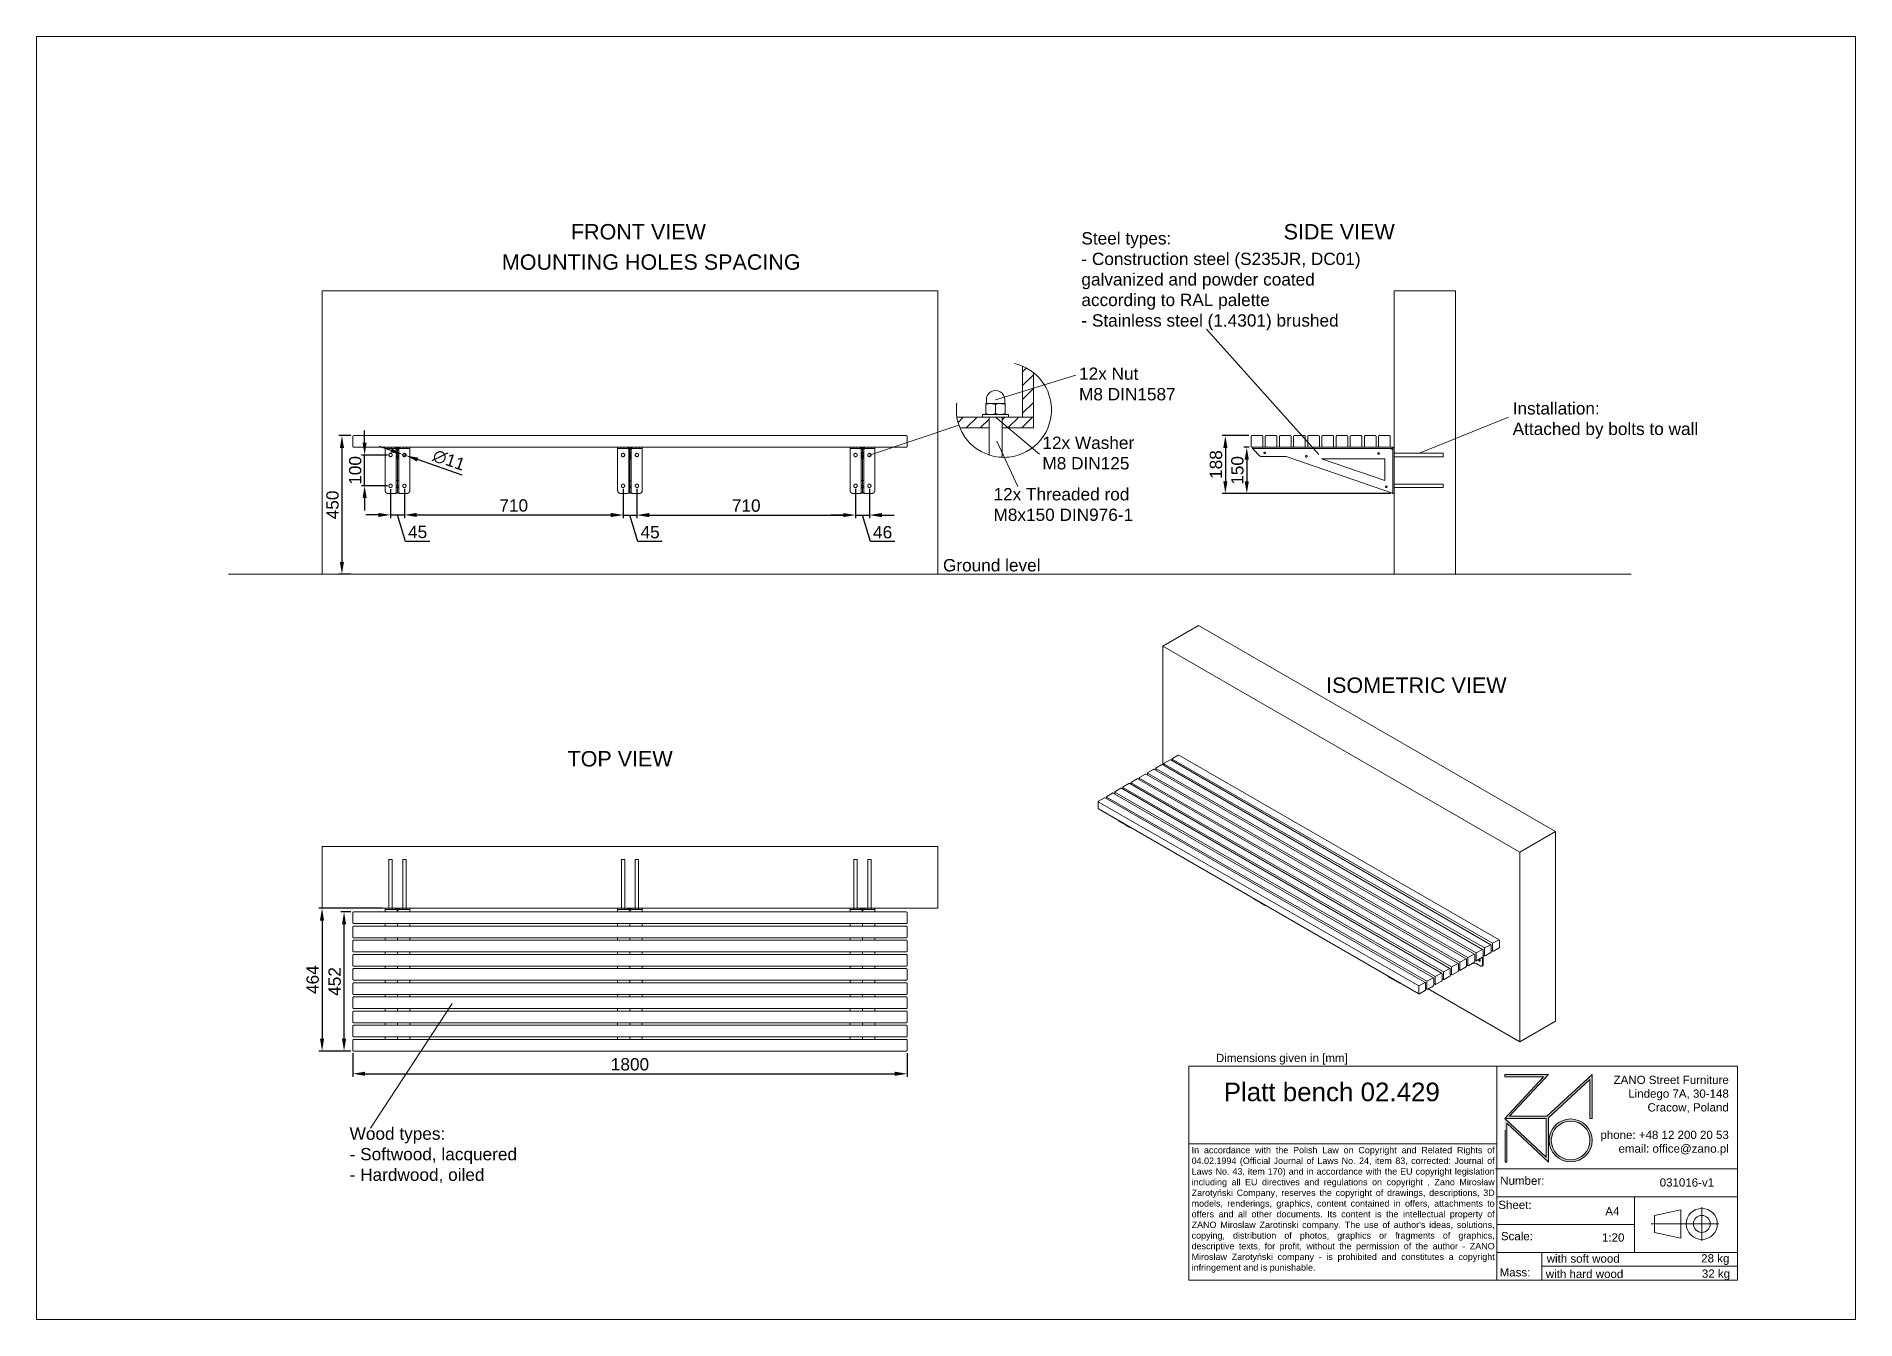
# Paper-space layout 'Layout1' of a CAD drawing. Header units: millimetres. Extents: x -15 to 281, y -7 to 201.
# The model-space entities are those that its viewports show. They can reach past a viewport. Long polylines and large blocks are cut down to what shows.
import ezdxf

# ---------------------------------------------------------------- set-up
doc = ezdxf.new("R2010")
doc.units = ezdxf.units.MM
doc.linetypes.add('HIDDEN', pattern=[1.905, 1.27, -0.635])
for name, color, linetype, lineweight in [('ZANO_O', 10, 'Continuous', 0), ('ZANO_R', 7, 'Continuous', 0), ('ZANO_R_przerywana', 7, 'HIDDEN', 0), ('ZANO_W', 1, 'Continuous', 0)]:
    doc.layers.add(name, color=color, linetype=linetype, lineweight=lineweight)
doc.layers.add('ZANO_P', color=7, linetype='Continuous', lineweight=0, true_color=0xffffff)
doc.styles.add('Arial', font='arial.ttf')
doc.styles.get("Standard").update_dxf_attribs({"font": 'ARIALUNI.TTF'})
doc.dimstyles.new('pl i ang', dxfattribs={"dimtxt": 50, "dimasz": 50, "dimexe": 1.25, "dimexo": 0.625, "dimgap": 10, "dimtad": 1, "dimtoh": 1, "dimtxsty": 'Standard', "dimcen": 2.5, "dimclrd": 1, "dimclre": 1, "dimclrt": 1, "dimadec": 0, "dimazin": 0, "dimtfac": 1, "dimtmove": 0, "dimatfit": 3, "dimfxl": 1, "dimarcsym": 1})

psp = doc.layouts.get("Layout1")

# ---------------------------------------------------------------- texts
at = {"layer": 'ZANO_O', "attachment_point": 1, "style": 'Arial'}
for s, insert, char_height, width in [('FRONT VIEW', (71.93, 170.75), 2.5, 27.6046), ('\\pxql;Steel types:\\P- Construction steel (S235JR, DC01)\\Pgalvanized and powder coated\\Paccording to RAL palette\\P- Stainless steel (1.4301) brushed', (154.82, 169.43), 2, 54.5279), ('SIDE VIEW', (187.66, 170.75), 2.5, 22.2681), ('MOUNTING HOLES SPACING', (60.72, 165.83), 2.5, 51.246), ('12x Nut \\PM8 DIN1587', (154.44, 147.45), 2, 30.8338), ('\\pxql;Installation:\\PAttached by bolts to wall', (224.85, 141.82), 2, 43.6982), ('12x Washer \\PM8 DIN125', (148.49, 136.23), 2, 33.1797), ('12x Threaded rod \\PM8x150 DIN976-1', (140.55, 127.87), 2, 27.1206), ('Ground level', (132.34, 116.34), 2, 19.6442), ('ISOMETRIC VIEW', (194.56, 97.11), 2.5, 32.1424), ('TOP VIEW', (71.38, 85.16), 2.5, 24.0457), ('\\pxql;Wood types:\\P- Softwood, lacquered\\P- Hardwood, oiled', (36, 24.03), 2, 31.0602)]:
    psp.add_mtext(s, dxfattribs=dict(at, insert=insert, char_height=char_height, width=width))
at = {"layer": 'ZANO_R', "attachment_point": 1, "style": 'Arial'}
for s, insert, char_height, width in [('Dimensions given in [mm]', (176.66, 35.99), 1.3388, 1792.8014), ('\\pxqr;ZANO Street Furniture\\PLindego 7A, 30-148\\PCracow, Poland\\P\\Pphone: +48 12 200 20 53\\Pemail: office@zano.pl', (227.66, 32.43), 1.3388, 32.2827), ("\\pxqj;In accordance with the Polish Law on Copyright and Related Rights of 04.02.1994 (Official Journal of Laws No. 24, item 83, corrected: Journal of Laws No. 43, item 170) and in accordance with the EU copyright legislation including all EU directives and regulations on copyright , Zano Mirosław Zarotyński Company, reserves the copyright of drawings, descriptions, 3D models, renderings, graphics, content contained in offers, attachments to offers and all other documents. Its content is the intellectual property of ZANO Miroslaw Zarotinski company. The use of author's ideas, solutions, copying, distribution of photos, graphics or fragments of graphics, descriptive texts, for profit, without the permission of the author - ZANO Mirosław Zarotyński company - is prohibited and constitutes a copyright infringement and is punishable.", (172.72, 20.88), 1.04, 49.0591), ('Number:', (222.83, 16.06), 1.339, 254.3232), ('031016-v1', (248.72, 15.77), 1.339, 11.9104), ('Sheet:', (222.52, 12.13), 1.339, 254.3232), ('A4', (239.89, 11.1), 1.339, 254.3232), ('Scale:', (222.94, 7.05), 1.339, 254.3232), ('1:20', (239.35, 6.83), 1.339, 5.274), ('with soft wood', (230.38, 3.41), 1.3388, 22.26), ('28 kg', (255.46, 3.45), 1.339, 5.8209), ('Mass:', (222.73, 1.18), 1.339, 254.3232), ('with hard wood', (230.23, 0.92), 1.3388, 23.7092), ('32 kg', (255.57, 0.97), 1.339, 5.8209)]:
    psp.add_mtext(s, dxfattribs=dict(at, insert=insert, char_height=char_height, width=width))
at = {"layer": 'ZANO_R', "color": 1, "insert": (177.93, 31.31), "char_height": 3.0126, "width": 44.3227, "attachment_point": 1, "style": 'Arial'}
psp.add_mtext('\\pxql;{\\C256;Platt bench 02.429^I}', dxfattribs=at)

msp = doc.modelspace()

# ---------------------------------------------------------------- blocks, each defined once
blk = doc.blocks.new('*D432')
at = {"layer": 'ZANO_W', "color": 1, "lineweight": -2}
for p, q in [((3071.2, 2290.6), (3053.1, 2290.6)), ((3063.1, 2250.6), (3063.1, 2180.6)), ((3531.2, 2140.6), (3053.1, 2140.6))]:
    blk.add_line(p, q, dxfattribs=at)
at = {"layer": 'ZANO_W', "color": 1}
for points in [[(3069.8, 2250.6), (3056.4, 2250.6), (3063.1, 2290.6)], [(3056.4, 2180.6), (3069.8, 2180.6), (3063.1, 2140.6)]]:
    blk.add_solid(points, dxfattribs=at)
at = {"layer": 'ZANO_W', "color": 1, "insert": (3032.7, 2215.6), "char_height": 40, "attachment_point": 5, "rotation": 90, "style": 'Arial'}
blk.add_mtext('150', dxfattribs=at)
blk = doc.blocks.new('*D433')
at = {"layer": 'ZANO_W', "color": 1, "lineweight": -2}
for p, q in [((3070.2, 2328.6), (2983.5, 2328.6)), ((2993.5, 2288.6), (2993.5, 2180.6)), ((3531.2, 2140.6), (2983.5, 2140.6))]:
    blk.add_line(p, q, dxfattribs=at)
at = {"layer": 'ZANO_W', "color": 1}
for points in [[(3000.2, 2288.6), (2986.8, 2288.6), (2993.5, 2328.6)], [(2986.8, 2180.6), (3000.2, 2180.6), (2993.5, 2140.6)]]:
    blk.add_solid(points, dxfattribs=at)
at = {"layer": 'ZANO_W', "color": 1, "insert": (2963.1, 2234.6), "char_height": 40, "attachment_point": 5, "rotation": 90, "style": 'Arial'}
blk.add_mtext('188', dxfattribs=at)
blk = doc.blocks.new('*D434')
at = {"layer": 'ZANO_W', "color": 1, "lineweight": -2}
for p, q in [((282.5, 2155.1), (282.5, 2061)), ((327.5, 2155.1), (327.5, 2061)), ((242.5, 2071), (202.5, 2071)), ((282.5, 2071), (327.5, 2071)), ((330.8, 1985), (305, 2071)), ((367.5, 2071), (407.5, 2071)), ((410, 1985), (330.8, 1985))]:
    blk.add_line(p, q, dxfattribs=at)
at = {"layer": 'ZANO_W', "color": 1}
for points in [[(242.5, 2064.4), (242.5, 2077.7), (282.5, 2071)], [(367.5, 2077.7), (367.5, 2064.4), (327.5, 2071)]]:
    blk.add_solid(points, dxfattribs=at)
at = {"layer": 'ZANO_W', "color": 1, "insert": (370.4, 2015.4), "char_height": 40, "attachment_point": 5, "style": 'Arial'}
blk.add_mtext('45', dxfattribs=at)
blk = doc.blocks.new('*D435')
at = {"layer": 'ZANO_W', "color": 1, "lineweight": -2}
for p, q in [((327.5, 2155.6), (327.5, 2061)), ((1037.5, 2155.6), (1037.5, 2061)), ((367.5, 2071), (997.5, 2071))]:
    blk.add_line(p, q, dxfattribs=at)
at = {"layer": 'ZANO_W', "color": 1}
for points in [[(367.5, 2077.7), (367.5, 2064.4), (327.5, 2071)], [(997.5, 2064.4), (997.5, 2077.7), (1037.5, 2071)]]:
    blk.add_solid(points, dxfattribs=at)
at = {"layer": 'ZANO_W', "color": 1, "insert": (682.5, 2101.5), "char_height": 40, "attachment_point": 5, "style": 'Arial'}
blk.add_mtext('710', dxfattribs=at)
blk = doc.blocks.new('*D436')
at = {"layer": 'ZANO_W', "color": 1, "lineweight": -2}
for p, q in [((1037.5, 2155.1), (1037.5, 2060.5)), ((1082.5, 2155.1), (1082.5, 2060.5)), ((997.5, 2070.5), (957.5, 2070.5)), ((1037.5, 2070.5), (1082.5, 2070.5)), ((1085.8, 1984.5), (1060, 2070.5)), ((1122.5, 2070.5), (1162.5, 2070.5)), ((1165, 1984.5), (1085.8, 1984.5))]:
    blk.add_line(p, q, dxfattribs=at)
at = {"layer": 'ZANO_W', "color": 1}
for points in [[(997.5, 2063.9), (997.5, 2077.2), (1037.5, 2070.5)], [(1122.5, 2077.2), (1122.5, 2063.9), (1082.5, 2070.5)]]:
    blk.add_solid(points, dxfattribs=at)
at = {"layer": 'ZANO_W', "color": 1, "insert": (1125.4, 2014.9), "char_height": 40, "attachment_point": 5, "style": 'Arial'}
blk.add_mtext('45', dxfattribs=at)
blk = doc.blocks.new('*D437')
at = {"layer": 'ZANO_W', "color": 1, "lineweight": -2}
for p, q in [((1082.5, 2155.6), (1082.5, 2060.5)), ((1792.5, 2155.6), (1792.5, 2060.5)), ((1122.5, 2070.5), (1752.5, 2070.5))]:
    blk.add_line(p, q, dxfattribs=at)
at = {"layer": 'ZANO_W', "color": 1}
for points in [[(1122.5, 2077.2), (1122.5, 2063.9), (1082.5, 2070.5)], [(1752.5, 2063.9), (1752.5, 2077.2), (1792.5, 2070.5)]]:
    blk.add_solid(points, dxfattribs=at)
at = {"layer": 'ZANO_W', "color": 1, "insert": (1437.5, 2101), "char_height": 40, "attachment_point": 5, "style": 'Arial'}
blk.add_mtext('710', dxfattribs=at)
blk = doc.blocks.new('*D438')
at = {"layer": 'ZANO_W', "color": 1, "lineweight": -2}
for p, q in [((1792.5, 2155.1), (1792.5, 2060.5)), ((1838, 2155.6), (1838, 2060.5)), ((1752.5, 2070.5), (1712.5, 2070.5)), ((1792.5, 2070.5), (1838, 2070.5)), ((1841.1, 1984.3), (1815.3, 2070.5)), ((1878, 2070.5), (1918, 2070.5)), ((1920, 1984.3), (1841.1, 1984.3))]:
    blk.add_line(p, q, dxfattribs=at)
at = {"layer": 'ZANO_W', "color": 1}
for points in [[(1752.5, 2063.9), (1752.5, 2077.2), (1792.5, 2070.5)], [(1878, 2077.2), (1878, 2063.9), (1838, 2070.5)]]:
    blk.add_solid(points, dxfattribs=at)
at = {"layer": 'ZANO_W', "color": 1, "insert": (1880.6, 2014.7), "char_height": 40, "attachment_point": 5, "style": 'Arial'}
blk.add_mtext('46', dxfattribs=at)
blk = doc.blocks.new('*D439')
at = {"layer": 'ZANO_W', "color": 1, "lineweight": -2}
for p, q in [((284.5, 2280.5), (246.7, 2293.5)), ((322.3, 2267.4), (332.7, 2263.8)), ((515.2, 2200.7), (370.5, 2250.7))]:
    blk.add_line(p, q, dxfattribs=at)
at = {"layer": 'ZANO_W', "color": 1}
for points in [[(282.3, 2274.2), (286.7, 2286.8), (322.3, 2267.4)], [(372.7, 2257), (368.3, 2244.4), (332.7, 2263.8)]]:
    blk.add_solid(points, dxfattribs=at)
at = {"layer": 'ZANO_W', "color": 1, "insert": (472.1, 2249), "char_height": 40, "attachment_point": 5, "rotation": 340.92869, "style": 'Arial'}
blk.add_mtext('∅11', dxfattribs=at)
blk = doc.blocks.new('*D440')
at = {"layer": 'ZANO_W', "color": 1, "lineweight": -2}
for p, q in [((255, 793.6), (50, 793.6)), ((60, 753.6), (60, 369.7)), ((152.1, 329.7), (50, 329.7))]:
    blk.add_line(p, q, dxfattribs=at)
at = {"layer": 'ZANO_W', "color": 1}
for points in [[(66.7, 753.6), (53.3, 753.6), (60, 793.6)], [(53.3, 369.7), (66.7, 369.7), (60, 329.7)]]:
    blk.add_solid(points, dxfattribs=at)
at = {"layer": 'ZANO_W', "color": 1, "insert": (29.6, 561.6), "char_height": 40, "attachment_point": 5, "rotation": 90, "style": 'Arial'}
blk.add_mtext('464', dxfattribs=at)
blk = doc.blocks.new('*D441')
at = {"layer": 'ZANO_W', "color": 1, "lineweight": -2}
for p, q in [((160, 322.6), (160, 246)), ((1960, 322.6), (1960, 246)), ((200, 256), (1920, 256))]:
    blk.add_line(p, q, dxfattribs=at)
at = {"layer": 'ZANO_W', "color": 1}
for points in [[(200, 262.7), (200, 249.3), (160, 256)], [(1920, 249.3), (1920, 262.7), (1960, 256)]]:
    blk.add_solid(points, dxfattribs=at)
at = {"layer": 'ZANO_W', "color": 1, "insert": (1060, 286.4), "char_height": 40, "attachment_point": 5, "style": 'Arial'}
blk.add_mtext('1800', dxfattribs=at)
blk = doc.blocks.new('*D442')
at = {"layer": 'ZANO_W', "color": 1, "lineweight": -2}
for p, q in [((153, 781.6), (121.5, 781.6)), ((131.5, 369.6), (131.5, 741.6)), ((153, 329.6), (121.5, 329.6))]:
    blk.add_line(p, q, dxfattribs=at)
at = {"layer": 'ZANO_W', "color": 1}
for points in [[(138.1, 741.6), (124.8, 741.6), (131.5, 781.6)], [(124.8, 369.6), (138.1, 369.6), (131.5, 329.6)]]:
    blk.add_solid(points, dxfattribs=at)
at = {"layer": 'ZANO_W', "color": 1, "insert": (101, 555.6), "char_height": 40, "attachment_point": 5, "rotation": 90, "style": 'Arial'}
blk.add_mtext('452', dxfattribs=at)
blk = doc.blocks.new('*D443')
at = {"layer": 'ZANO_W', "color": 1, "lineweight": -2}
for p, q in [((153, 2328.6), (114.6, 2328.6)), ((124.6, 2288.6), (124.6, 1918.6)), ((153, 1878.6), (114.6, 1878.6))]:
    blk.add_line(p, q, dxfattribs=at)
at = {"layer": 'ZANO_W', "color": 1}
for points in [[(131.2, 2288.6), (117.9, 2288.6), (124.6, 2328.6)], [(117.9, 1918.6), (131.2, 1918.6), (124.6, 1878.6)]]:
    blk.add_solid(points, dxfattribs=at)
at = {"layer": 'ZANO_W', "color": 1, "insert": (94.2, 2103.6), "char_height": 40, "attachment_point": 5, "rotation": 90, "style": 'Arial'}
blk.add_mtext('450', dxfattribs=at)
blk = doc.blocks.new('*D444')
at = {"layer": 'ZANO_W', "color": 1, "lineweight": -2}
for p, q in [((198.2, 2305.6), (198.2, 2345.6)), ((272.5, 2265.6), (188.2, 2265.6)), ((198.2, 2165.6), (198.2, 2265.6)), ((272.5, 2165.6), (188.2, 2165.6)), ((198.2, 2125.6), (198.2, 2085.6))]:
    blk.add_line(p, q, dxfattribs=at)
at = {"layer": 'ZANO_W', "color": 1}
for points in [[(191.6, 2305.6), (204.9, 2305.6), (198.2, 2265.6)], [(204.9, 2125.6), (191.6, 2125.6), (198.2, 2165.6)]]:
    blk.add_solid(points, dxfattribs=at)
at = {"layer": 'ZANO_W', "color": 1, "insert": (167.8, 2215.6), "char_height": 40, "attachment_point": 5, "rotation": 90, "style": 'Arial'}
blk.add_mtext('100', dxfattribs=at)

# ---------------------------------------------------------------- dimensions: what is measured, and where the dimension line sits
at = {"layer": 'ZANO_W'}
for base, p1, p2, picture, middle in [((124.6, 1878.6), (163, 2328.6), (163, 1878.6), '*D443', (94.2, 2103.6)), ((2993.5, 2140.6), (3080.2, 2328.6), (3541.2, 2140.6), '*D433', (2963.1, 2234.6)), ((3063.1, 2140.6), (3081.2, 2290.6), (3541.2, 2140.6), '*D432', (3032.7, 2215.6)), ((60, 329.7), (265, 793.6), (162.1, 329.7), '*D440', (29.6, 561.6)), ((131.5, 781.6), (163, 329.6), (163, 781.6), '*D442', (101, 555.6))]:
    dim = msp.add_linear_dim(base=base, p1=p1, p2=p2, angle=90, dimstyle='pl i ang', override={"dimtxt": 40, "dimasz": 40, "dimexe": 10, "dimexo": 10, "dimtoh": 0, "dimdec": 0, "dimtxsty": 'Arial', "dimtdec": 0, "dimtmove": 1}, dxfattribs=at)
    dim.commit()
    dim.dimension.update_dxf_attribs({"geometry": picture, "text_midpoint": middle})
dim = msp.add_linear_dim(base=(198.2, 2265.6), p1=(282.5, 2165.6), p2=(282.5, 2265.6), angle=90, dimstyle='pl i ang', override={"dimtxt": 40, "dimasz": 40, "dimexe": 10, "dimexo": 10, "dimtoh": 0, "dimdec": 0, "dimtxsty": 'Arial', "dimtdec": 0, "dimtmove": 1}, dxfattribs=at)
dim.commit()
dim.dimension.update_dxf_attribs({"geometry": '*D444', "text_midpoint": (198.2, 2215.6), "dimtype": 160})
dim = msp.add_diameter_dim_2p(p1=(322.3, 2267.4), p2=(332.7, 2263.8), dimstyle='pl i ang', override={"dimtxt": 40, "dimasz": 40, "dimexe": 10, "dimexo": 10, "dimtoh": 0, "dimdec": 0, "dimtxsty": 'Arial', "dimtdec": 0, "dimtmove": 1}, dxfattribs=at)
dim.commit()
dim.dimension.update_dxf_attribs({"geometry": '*D439', "text_midpoint": (472.1, 2249)})
for base, p1, p2, picture, middle in [((327.5, 2071), (282.5, 2165.1), (327.5, 2165.1), '*D434', (340.8, 2015.4)), ((1037.5, 2071), (327.5, 2165.6), (1037.5, 2165.6), '*D435', (682.5, 2101.5)), ((1082.5, 2070.5), (1037.5, 2165.1), (1082.5, 2165.1), '*D436', (1095.8, 2014.9)), ((1792.5, 2070.5), (1082.5, 2165.6), (1792.5, 2165.6), '*D437', (1437.5, 2101)), ((1838.0025049, 2070.5393299), (1792.5025049, 2165.0924523), (1838.0025049, 2165.5924523), '*D438', (1851.1331518, 2014.6934909)), ((1960, 256), (160, 332.6), (1960, 332.6), '*D441', (1060, 286.4))]:
    dim = msp.add_linear_dim(base=base, p1=p1, p2=p2, dimstyle='pl i ang', override={"dimtxt": 40, "dimasz": 40, "dimexe": 10, "dimexo": 10, "dimtoh": 0, "dimdec": 0, "dimtxsty": 'Arial', "dimtdec": 0, "dimtmove": 1}, dxfattribs=at)
    dim.commit()
    dim.dimension.update_dxf_attribs({"geometry": picture, "text_midpoint": middle})

# ---------------------------------------------------------------- linework, layer by layer
at = {"layer": 'ZANO_R'}
for p, q in [((60, 2798.6), (2060, 2798.6)), ((60, 1878.6), (60, 2798.6)), ((2060, 1878.6), (2060, 2798.6)), ((3741.2, 2798.6), (3541.2, 2798.6)), ((3541.2, 1878.6), (3541.2, 2798.6)), ((3741.2, 1878.6), (3741.2, 2798.6)), ((2335, 2554.4), (2335, 2388.7)), ((2335, 2536.3), (2347.2, 2548.5)), ((2335, 2491.2), (2370.1, 2526.4)), ((2370.1, 2533.5), (2370.1, 2388.7)), ((2215.5, 2429.8), (2215.5, 2432.6)), ((2231.3, 2432.6), (2215.5, 2432.6)), ((2215.5, 2429.8), (2223.3, 2431.8)), ((2215.5, 2429.8), (2215.5, 2400.3)), ((2217.3, 2444.9), (2217.3, 2433.5)), ((2223.3, 2431.8), (2231.3, 2432.6)), ((2263, 2432.6), (2231.3, 2432.6)), ((2247.2, 2429.8), (2254.9, 2431.8)), ((2247.2, 2429.8), (2247.2, 2400.3)), ((2254.9, 2431.8), (2263, 2432.6)), ((2278.8, 2432.6), (2263, 2432.6)), ((2277, 2433.5), (2277, 2444.9)), ((2278.8, 2429.8), (2278.8, 2432.6)), ((2278.8, 2429.8), (2278.8, 2400.3)), ((2335, 2446.1), (2370.1, 2481.3)), ((2335, 2401.1), (2370.1, 2436.2)), ((2121.7, 2388.8), (2226.1, 2388.7)), ((2125.3, 2371.7), (2142.4, 2388.8)), ((2152.2, 2353.5), (2187.4, 2388.7)), ((2197.3, 2353.5), (2226.1, 2382.3)), ((2205, 2397.5), (2205, 2388.7)), ((2289.3, 2397.5), (2205, 2397.5)), ((2289.3, 2388.7), (2205, 2388.7)), ((2215.5, 2397.5), (2215.5, 2400.3)), ((2226.1, 2353.5), (2226.1, 2388.7)), ((2226.1, 2388.7), (2226.1, 2265.7)), ((2239.4, 2398.2), (2231.3, 2397.5)), ((2247.2, 2400.3), (2239.4, 2398.2)), ((2271, 2398.2), (2263, 2397.5)), ((2268.2, 2353.5), (2268.2, 2388.7)), ((2268.2, 2388.7), (2370.1, 2388.7)), ((2268.2, 2388.7), (2268.2, 2258.1)), ((2268.2, 2379.4), (2277.5, 2388.7)), ((2278.8, 2400.3), (2271, 2398.2)), ((2278.8, 2397.5), (2278.8, 2400.3)), ((2287.5, 2353.5), (2322.6, 2388.7)), ((2289.3, 2388.7), (2289.3, 2397.5)), ((2332.6, 2353.5), (2367.7, 2388.7)), ((2370.1, 2388.7), (2335, 2388.7)), ((2367.7, 2388.7), (2370.1, 2391.1)), ((160, 2326.1), (160.1, 2326.2)), ((160, 2326), (160, 2326.1)), ((160, 2325.9), (160, 2326)), ((160, 2325.8), (160, 2325.9)), ((160, 2325.7), (160, 2325.8)), ((160, 2325.6), (160, 2325.7)), ((160, 2325.6), (160, 2293.6)), ((160.1, 2326.5), (160.2, 2326.6)), ((160.1, 2326.4), (160.1, 2326.5)), ((160.1, 2326.3), (160.1, 2326.4)), ((160.1, 2326.2), (160.1, 2326.3)), ((160.2, 2326.7), (160.3, 2326.8)), ((160.2, 2326.6), (160.2, 2326.7)), ((160.3, 2327), (160.4, 2327.1)), ((160.3, 2326.9), (160.3, 2327)), ((160.3, 2326.8), (160.3, 2326.9)), ((160.4, 2327.1), (160.4, 2327.2)), ((160.4, 2327.2), (160.5, 2327.2)), ((160.5, 2327.2), (160.6, 2327.3)), ((160.6, 2327.4), (160.7, 2327.5)), ((160.6, 2327.3), (160.6, 2327.4)), ((160.7, 2327.5), (160.7, 2327.6)), ((160.7, 2327.6), (160.8, 2327.6)), ((160.8, 2327.6), (160.9, 2327.7)), ((160.9, 2327.7), (161, 2327.8)), ((161, 2327.8), (161, 2327.9)), ((161, 2327.9), (161.1, 2327.9)), ((161.1, 2327.9), (161.2, 2328)), ((161.2, 2328), (161.3, 2328)), ((161.3, 2328), (161.4, 2328.1)), ((161.4, 2328.1), (161.4, 2328.2)), ((161.4, 2328.2), (161.5, 2328.2)), ((161.5, 2328.2), (161.6, 2328.3)), ((161.6, 2328.3), (161.7, 2328.3)), ((161.7, 2328.3), (161.8, 2328.3)), ((161.8, 2328.3), (161.9, 2328.4)), ((161.9, 2328.4), (162, 2328.4)), ((162, 2328.4), (162.1, 2328.5)), ((162.1, 2328.5), (162.2, 2328.5)), ((162.2, 2328.5), (162.3, 2328.5)), ((162.3, 2328.5), (162.4, 2328.5)), ((162.4, 2328.5), (162.5, 2328.5)), ((162.5, 2328.5), (162.6, 2328.6)), ((162.6, 2328.6), (162.7, 2328.6)), ((162.7, 2328.6), (162.8, 2328.6)), ((162.8, 2328.6), (162.9, 2328.6)), ((162.9, 2328.6), (163, 2328.6)), ((163, 2328.6), (1957, 2328.6)), ((1957, 2328.6), (1957.1, 2328.6)), ((1957.1, 2328.6), (1957.2, 2328.6)), ((1957.2, 2328.6), (1957.3, 2328.6)), ((1957.3, 2328.6), (1957.4, 2328.6)), ((1957.4, 2328.6), (1957.5, 2328.5)), ((1957.5, 2328.5), (1957.6, 2328.5)), ((1957.6, 2328.5), (1957.7, 2328.5)), ((1957.7, 2328.5), (1957.8, 2328.5)), ((1957.8, 2328.5), (1957.9, 2328.5)), ((1957.9, 2328.5), (1958, 2328.4)), ((1958, 2328.4), (1958.1, 2328.4)), ((1958.1, 2328.4), (1958.2, 2328.3)), ((1958.2, 2328.3), (1958.3, 2328.3)), ((1958.3, 2328.3), (1958.4, 2328.3)), ((1958.4, 2328.3), (1958.5, 2328.2)), ((1958.5, 2328.2), (1958.6, 2328.2)), ((1958.6, 2328.2), (1958.6, 2328.1)), ((1958.6, 2328.1), (1958.7, 2328)), ((1958.7, 2328), (1958.8, 2328)), ((1958.8, 2328), (1958.9, 2327.9)), ((1958.9, 2327.9), (1959, 2327.9)), ((1959, 2327.9), (1959.1, 2327.8)), ((1959.1, 2327.8), (1959.1, 2327.7)), ((1959.1, 2327.7), (1959.2, 2327.6)), ((1959.2, 2327.6), (1959.3, 2327.6)), ((1959.3, 2327.6), (1959.3, 2327.5)), ((1959.3, 2327.5), (1959.4, 2327.4)), ((1959.4, 2327.4), (1959.5, 2327.3)), ((1959.5, 2327.3), (1959.5, 2327.2)), ((1959.5, 2327.2), (1959.6, 2327.2)), ((1959.6, 2327.2), (1959.6, 2327.1)), ((1959.6, 2327.1), (1959.7, 2327)), ((1959.7, 2327), (1959.7, 2326.9)), ((1959.7, 2326.9), (1959.8, 2326.8)), ((1959.8, 2326.8), (1959.8, 2326.7)), ((1959.8, 2326.7), (1959.8, 2326.6)), ((1959.8, 2326.6), (1959.9, 2326.5)), ((1959.9, 2326.5), (1959.9, 2326.4)), ((1959.9, 2326.4), (1959.9, 2326.3)), ((1959.9, 2326.3), (1959.9, 2326.2)), ((1959.9, 2326.2), (1960, 2326.1)), ((1960, 2326.1), (1960, 2326)), ((1960, 2326), (1960, 2325.9)), ((1960, 2325.9), (1960, 2325.8)), ((1960, 2325.8), (1960, 2325.7)), ((1960, 2325.7), (1960, 2325.6)), ((1960, 2325.6), (1960, 2293.6)), ((2226.1, 2353.5), (2130.8, 2353.5)), ((2370.1, 2353.5), (2268.2, 2353.5)), ((3077.3, 2326), (3077.2, 2325.9)), ((3077.2, 2325.9), (3077.2, 2325.8)), ((3077.2, 2325.8), (3077.2, 2325.7)), ((3077.2, 2325.7), (3077.2, 2325.6)), ((3077.2, 2325.6), (3077.2, 2293.6)), ((3077.4, 2326.5), (3077.3, 2326.4)), ((3077.3, 2326.4), (3077.3, 2326.3)), ((3077.3, 2326.3), (3077.3, 2326.2)), ((3077.3, 2326.2), (3077.3, 2326.1)), ((3077.3, 2326.1), (3077.3, 2326)), ((3077.5, 2326.8), (3077.4, 2326.7)), ((3077.4, 2326.7), (3077.4, 2326.6)), ((3077.4, 2326.6), (3077.4, 2326.5)), ((3077.6, 2327), (3077.5, 2326.9)), ((3077.5, 2326.9), (3077.5, 2326.8)), ((3077.7, 2327.2), (3077.6, 2327.1)), ((3077.6, 2327.1), (3077.6, 2327)), ((3077.8, 2327.3), (3077.7, 2327.2)), ((3077.7, 2327.2), (3077.7, 2327.2)), ((3077.9, 2327.5), (3077.8, 2327.4)), ((3077.8, 2327.4), (3077.8, 2327.3)), ((3078, 2327.6), (3077.9, 2327.5)), ((3078.1, 2327.7), (3078, 2327.6)), ((3078, 2327.6), (3078, 2327.6)), ((3078.2, 2327.8), (3078.1, 2327.7)), ((3078.3, 2327.9), (3078.2, 2327.8)), ((3078.4, 2328), (3078.3, 2327.9)), ((3078.3, 2327.9), (3078.3, 2327.9)), ((3078.5, 2328), (3078.4, 2328)), ((3078.6, 2328.1), (3078.5, 2328)), ((3078.7, 2328.2), (3078.6, 2328.1)), ((3078.8, 2328.2), (3078.7, 2328.2)), ((3078.9, 2328.3), (3078.8, 2328.3)), ((3078.8, 2328.3), (3078.8, 2328.2)), ((3079, 2328.3), (3078.9, 2328.3)), ((3079.1, 2328.4), (3079, 2328.3)), ((3079.2, 2328.4), (3079.1, 2328.4)), ((3079.3, 2328.5), (3079.2, 2328.4)), ((3079.4, 2328.5), (3079.3, 2328.5)), ((3079.5, 2328.5), (3079.4, 2328.5)), ((3079.6, 2328.5), (3079.5, 2328.5)), ((3079.7, 2328.5), (3079.6, 2328.5)), ((3079.8, 2328.6), (3079.7, 2328.5)), ((3079.9, 2328.6), (3079.8, 2328.6)), ((3080, 2328.6), (3079.9, 2328.6)), ((3080.1, 2328.6), (3080, 2328.6)), ((3080.2, 2328.6), (3080.1, 2328.6)), ((3112.2, 2328.6), (3080.2, 2328.6)), ((3112.3, 2328.6), (3112.2, 2328.6)), ((3112.4, 2328.6), (3112.3, 2328.6)), ((3112.5, 2328.6), (3112.4, 2328.6)), ((3112.6, 2328.6), (3112.5, 2328.6)), ((3112.7, 2328.5), (3112.6, 2328.6)), ((3112.8, 2328.5), (3112.7, 2328.5)), ((3112.9, 2328.5), (3112.8, 2328.5)), ((3113, 2328.5), (3112.9, 2328.5)), ((3113.1, 2328.5), (3113, 2328.5)), ((3113.2, 2328.4), (3113.1, 2328.5)), ((3113.3, 2328.4), (3113.2, 2328.4)), ((3113.4, 2328.3), (3113.3, 2328.4)), ((3113.5, 2328.3), (3113.4, 2328.3)), ((3113.6, 2328.3), (3113.5, 2328.3)), ((3113.7, 2328.2), (3113.6, 2328.3)), ((3113.8, 2328.2), (3113.7, 2328.2)), ((3113.9, 2328.1), (3113.8, 2328.2)), ((3114, 2328), (3113.9, 2328.1)), ((3114.1, 2327.9), (3114, 2328)), ((3114, 2328), (3114, 2328)), ((3114.2, 2327.9), (3114.1, 2327.9)), ((3114.3, 2327.8), (3114.2, 2327.9)), ((3114.3, 2327.7), (3114.3, 2327.8)), ((3114.4, 2327.6), (3114.3, 2327.7)), ((3114.5, 2327.6), (3114.4, 2327.6)), ((3114.6, 2327.5), (3114.5, 2327.6)), ((3114.6, 2327.4), (3114.6, 2327.5)), ((3114.7, 2327.3), (3114.6, 2327.4)), ((3114.7, 2327.2), (3114.7, 2327.3)), ((3114.8, 2327.2), (3114.7, 2327.2)), ((3114.8, 2327.1), (3114.8, 2327.2)), ((3114.9, 2327), (3114.8, 2327.1)), ((3114.9, 2326.9), (3114.9, 2327)), ((3115, 2326.8), (3114.9, 2326.9)), ((3115, 2326.7), (3115, 2326.8)), ((3115.1, 2326.6), (3115, 2326.7)), ((3115.1, 2326.5), (3115.1, 2326.6)), ((3115.1, 2326.4), (3115.1, 2326.5)), ((3115.1, 2326.3), (3115.1, 2326.4)), ((3115.2, 2326.2), (3115.1, 2326.3)), ((3115.2, 2326.1), (3115.2, 2326.2)), ((3115.2, 2326), (3115.2, 2326.1)), ((3115.2, 2325.9), (3115.2, 2326)), ((3115.2, 2325.8), (3115.2, 2325.9)), ((3115.2, 2325.7), (3115.2, 2325.8)), ((3115.2, 2325.6), (3115.2, 2325.7)), ((3115.2, 2293.6), (3115.2, 2325.6)), ((3123.3, 2326), (3123.2, 2325.9)), ((3123.2, 2325.9), (3123.2, 2325.8)), ((3123.2, 2325.8), (3123.2, 2325.7)), ((3123.2, 2325.7), (3123.2, 2325.6)), ((3123.2, 2325.6), (3123.2, 2293.6)), ((3123.4, 2326.5), (3123.3, 2326.4)), ((3123.3, 2326.4), (3123.3, 2326.3)), ((3123.3, 2326.3), (3123.3, 2326.2)), ((3123.3, 2326.2), (3123.3, 2326.1)), ((3123.3, 2326.1), (3123.3, 2326)), ((3123.5, 2326.8), (3123.4, 2326.7)), ((3123.4, 2326.7), (3123.4, 2326.6)), ((3123.4, 2326.6), (3123.4, 2326.5)), ((3123.6, 2327), (3123.5, 2326.9)), ((3123.5, 2326.9), (3123.5, 2326.8)), ((3123.7, 2327.2), (3123.6, 2327.1)), ((3123.6, 2327.1), (3123.6, 2327)), ((3123.8, 2327.3), (3123.7, 2327.2)), ((3123.7, 2327.2), (3123.7, 2327.2)), ((3123.9, 2327.5), (3123.8, 2327.4)), ((3123.8, 2327.4), (3123.8, 2327.3)), ((3124, 2327.6), (3123.9, 2327.5)), ((3124.1, 2327.7), (3124, 2327.6)), ((3124, 2327.6), (3124, 2327.6)), ((3124.2, 2327.8), (3124.1, 2327.7)), ((3124.3, 2327.9), (3124.2, 2327.8)), ((3124.4, 2328), (3124.3, 2327.9)), ((3124.3, 2327.9), (3124.3, 2327.9)), ((3124.5, 2328), (3124.4, 2328)), ((3124.6, 2328.1), (3124.5, 2328)), ((3124.7, 2328.2), (3124.6, 2328.1)), ((3124.8, 2328.2), (3124.7, 2328.2)), ((3124.9, 2328.3), (3124.8, 2328.3)), ((3124.8, 2328.3), (3124.8, 2328.2)), ((3125, 2328.3), (3124.9, 2328.3)), ((3125.1, 2328.4), (3125, 2328.3)), ((3125.2, 2328.4), (3125.1, 2328.4)), ((3125.3, 2328.5), (3125.2, 2328.4)), ((3125.4, 2328.5), (3125.3, 2328.5)), ((3125.5, 2328.5), (3125.4, 2328.5)), ((3125.6, 2328.5), (3125.5, 2328.5)), ((3125.7, 2328.5), (3125.6, 2328.5)), ((3125.8, 2328.6), (3125.7, 2328.5)), ((3125.9, 2328.6), (3125.8, 2328.6)), ((3126, 2328.6), (3125.9, 2328.6)), ((3126.1, 2328.6), (3126, 2328.6)), ((3126.2, 2328.6), (3126.1, 2328.6)), ((3158.2, 2328.6), (3126.2, 2328.6)), ((3158.3, 2328.6), (3158.2, 2328.6)), ((3158.4, 2328.6), (3158.3, 2328.6)), ((3158.5, 2328.6), (3158.4, 2328.6)), ((3158.6, 2328.6), (3158.5, 2328.6)), ((3158.7, 2328.5), (3158.6, 2328.6)), ((3158.8, 2328.5), (3158.7, 2328.5)), ((3158.9, 2328.5), (3158.8, 2328.5)), ((3159, 2328.5), (3158.9, 2328.5)), ((3159.1, 2328.5), (3159, 2328.5)), ((3159.2, 2328.4), (3159.1, 2328.5)), ((3159.3, 2328.4), (3159.2, 2328.4)), ((3159.4, 2328.3), (3159.3, 2328.4)), ((3159.5, 2328.3), (3159.4, 2328.3)), ((3159.6, 2328.3), (3159.5, 2328.3)), ((3159.7, 2328.2), (3159.6, 2328.3)), ((3159.8, 2328.2), (3159.7, 2328.2)), ((3159.9, 2328.1), (3159.8, 2328.2)), ((3160, 2328), (3159.9, 2328.1)), ((3160.1, 2327.9), (3160, 2328)), ((3160, 2328), (3160, 2328)), ((3160.2, 2327.9), (3160.1, 2327.9)), ((3160.3, 2327.8), (3160.2, 2327.9)), ((3160.3, 2327.7), (3160.3, 2327.8)), ((3160.4, 2327.6), (3160.3, 2327.7)), ((3160.5, 2327.6), (3160.4, 2327.6)), ((3160.6, 2327.5), (3160.5, 2327.6)), ((3160.6, 2327.4), (3160.6, 2327.5)), ((3160.7, 2327.3), (3160.6, 2327.4)), ((3160.7, 2327.2), (3160.7, 2327.3)), ((3160.8, 2327.2), (3160.7, 2327.2)), ((3160.8, 2327.1), (3160.8, 2327.2)), ((3160.9, 2327), (3160.8, 2327.1)), ((3160.9, 2326.9), (3160.9, 2327)), ((3161, 2326.8), (3160.9, 2326.9)), ((3161, 2326.7), (3161, 2326.8)), ((3161.1, 2326.6), (3161, 2326.7)), ((3161.1, 2326.5), (3161.1, 2326.6)), ((3161.1, 2326.4), (3161.1, 2326.5)), ((3161.1, 2326.3), (3161.1, 2326.4)), ((3161.2, 2326.2), (3161.1, 2326.3)), ((3161.2, 2326.1), (3161.2, 2326.2)), ((3161.2, 2326), (3161.2, 2326.1)), ((3161.2, 2325.9), (3161.2, 2326)), ((3161.2, 2325.8), (3161.2, 2325.9)), ((3161.2, 2325.7), (3161.2, 2325.8)), ((3161.2, 2325.6), (3161.2, 2325.7)), ((3161.2, 2293.6), (3161.2, 2325.6)), ((3169.3, 2326), (3169.2, 2325.9)), ((3169.2, 2325.9), (3169.2, 2325.8)), ((3169.2, 2325.8), (3169.2, 2325.7)), ((3169.2, 2325.7), (3169.2, 2325.6)), ((3169.2, 2325.6), (3169.2, 2293.6)), ((3169.4, 2326.5), (3169.3, 2326.4)), ((3169.3, 2326.4), (3169.3, 2326.3)), ((3169.3, 2326.3), (3169.3, 2326.2)), ((3169.3, 2326.2), (3169.3, 2326.1)), ((3169.3, 2326.1), (3169.3, 2326)), ((3169.5, 2326.8), (3169.4, 2326.7)), ((3169.4, 2326.7), (3169.4, 2326.6)), ((3169.4, 2326.6), (3169.4, 2326.5)), ((3169.6, 2327), (3169.5, 2326.9)), ((3169.5, 2326.9), (3169.5, 2326.8)), ((3169.7, 2327.2), (3169.6, 2327.1)), ((3169.6, 2327.1), (3169.6, 2327)), ((3169.8, 2327.3), (3169.7, 2327.2)), ((3169.7, 2327.2), (3169.7, 2327.2)), ((3169.9, 2327.5), (3169.8, 2327.4)), ((3169.8, 2327.4), (3169.8, 2327.3)), ((3170, 2327.6), (3169.9, 2327.5)), ((3170.1, 2327.7), (3170, 2327.6)), ((3170, 2327.6), (3170, 2327.6)), ((3170.2, 2327.8), (3170.1, 2327.7)), ((3170.3, 2327.9), (3170.2, 2327.8)), ((3170.4, 2328), (3170.3, 2327.9)), ((3170.3, 2327.9), (3170.3, 2327.9)), ((3170.5, 2328), (3170.4, 2328)), ((3170.6, 2328.1), (3170.5, 2328)), ((3170.7, 2328.2), (3170.6, 2328.1)), ((3170.8, 2328.2), (3170.7, 2328.2)), ((3170.9, 2328.3), (3170.8, 2328.3)), ((3170.8, 2328.3), (3170.8, 2328.2)), ((3171, 2328.3), (3170.9, 2328.3)), ((3171.1, 2328.4), (3171, 2328.3)), ((3171.2, 2328.4), (3171.1, 2328.4)), ((3171.3, 2328.5), (3171.2, 2328.4)), ((3171.4, 2328.5), (3171.3, 2328.5)), ((3171.5, 2328.5), (3171.4, 2328.5)), ((3171.6, 2328.5), (3171.5, 2328.5)), ((3171.7, 2328.5), (3171.6, 2328.5)), ((3171.8, 2328.6), (3171.7, 2328.5)), ((3171.9, 2328.6), (3171.8, 2328.6)), ((3172, 2328.6), (3171.9, 2328.6)), ((3172.1, 2328.6), (3172, 2328.6)), ((3172.2, 2328.6), (3172.1, 2328.6)), ((3204.2, 2328.6), (3172.2, 2328.6)), ((3204.3, 2328.6), (3204.2, 2328.6)), ((3204.4, 2328.6), (3204.3, 2328.6)), ((3204.5, 2328.6), (3204.4, 2328.6)), ((3204.6, 2328.6), (3204.5, 2328.6)), ((3204.7, 2328.5), (3204.6, 2328.6)), ((3204.8, 2328.5), (3204.7, 2328.5)), ((3204.9, 2328.5), (3204.8, 2328.5)), ((3205, 2328.5), (3204.9, 2328.5)), ((3205.1, 2328.5), (3205, 2328.5)), ((3205.2, 2328.4), (3205.1, 2328.5)), ((3205.3, 2328.4), (3205.2, 2328.4)), ((3205.4, 2328.3), (3205.3, 2328.4)), ((3205.5, 2328.3), (3205.4, 2328.3)), ((3205.6, 2328.3), (3205.5, 2328.3)), ((3205.7, 2328.2), (3205.6, 2328.3)), ((3205.8, 2328.2), (3205.7, 2328.2)), ((3205.9, 2328.1), (3205.8, 2328.2)), ((3206, 2328), (3205.9, 2328.1)), ((3206.1, 2327.9), (3206, 2328)), ((3206, 2328), (3206, 2328)), ((3206.2, 2327.9), (3206.1, 2327.9)), ((3206.3, 2327.8), (3206.2, 2327.9)), ((3206.3, 2327.7), (3206.3, 2327.8)), ((3206.4, 2327.6), (3206.3, 2327.7)), ((3206.5, 2327.6), (3206.4, 2327.6)), ((3206.6, 2327.5), (3206.5, 2327.6)), ((3206.6, 2327.4), (3206.6, 2327.5)), ((3206.7, 2327.3), (3206.6, 2327.4)), ((3206.7, 2327.2), (3206.7, 2327.3)), ((3206.8, 2327.2), (3206.7, 2327.2)), ((3206.8, 2327.1), (3206.8, 2327.2)), ((3206.9, 2327), (3206.8, 2327.1)), ((3206.9, 2326.9), (3206.9, 2327)), ((3207, 2326.8), (3206.9, 2326.9)), ((3207, 2326.7), (3207, 2326.8)), ((3207.1, 2326.6), (3207, 2326.7)), ((3207.1, 2326.5), (3207.1, 2326.6)), ((3207.1, 2326.4), (3207.1, 2326.5)), ((3207.1, 2326.3), (3207.1, 2326.4)), ((3207.2, 2326.2), (3207.1, 2326.3)), ((3207.2, 2326.1), (3207.2, 2326.2)), ((3207.2, 2326), (3207.2, 2326.1)), ((3207.2, 2325.9), (3207.2, 2326)), ((3207.2, 2325.8), (3207.2, 2325.9)), ((3207.2, 2325.7), (3207.2, 2325.8)), ((3207.2, 2325.6), (3207.2, 2325.7)), ((3207.2, 2293.6), (3207.2, 2325.6)), ((3215.3, 2326), (3215.2, 2325.9)), ((3215.2, 2325.9), (3215.2, 2325.8)), ((3215.2, 2325.8), (3215.2, 2325.7)), ((3215.2, 2325.7), (3215.2, 2325.6)), ((3215.2, 2325.6), (3215.2, 2293.6)), ((3215.4, 2326.5), (3215.3, 2326.4)), ((3215.3, 2326.4), (3215.3, 2326.3)), ((3215.3, 2326.3), (3215.3, 2326.2)), ((3215.3, 2326.2), (3215.3, 2326.1)), ((3215.3, 2326.1), (3215.3, 2326)), ((3215.5, 2326.8), (3215.4, 2326.7)), ((3215.4, 2326.7), (3215.4, 2326.6)), ((3215.4, 2326.6), (3215.4, 2326.5)), ((3215.6, 2327), (3215.5, 2326.9)), ((3215.5, 2326.9), (3215.5, 2326.8)), ((3215.7, 2327.2), (3215.6, 2327.1)), ((3215.6, 2327.1), (3215.6, 2327)), ((3215.8, 2327.3), (3215.7, 2327.2)), ((3215.7, 2327.2), (3215.7, 2327.2)), ((3215.9, 2327.5), (3215.8, 2327.4)), ((3215.8, 2327.4), (3215.8, 2327.3)), ((3216, 2327.6), (3215.9, 2327.5)), ((3216.1, 2327.7), (3216, 2327.6)), ((3216, 2327.6), (3216, 2327.6)), ((3216.2, 2327.8), (3216.1, 2327.7)), ((3216.3, 2327.9), (3216.2, 2327.8)), ((3216.4, 2328), (3216.3, 2327.9)), ((3216.3, 2327.9), (3216.3, 2327.9)), ((3216.5, 2328), (3216.4, 2328)), ((3216.6, 2328.1), (3216.5, 2328)), ((3216.7, 2328.2), (3216.6, 2328.1)), ((3216.8, 2328.2), (3216.7, 2328.2)), ((3216.9, 2328.3), (3216.8, 2328.3)), ((3216.8, 2328.3), (3216.8, 2328.2)), ((3217, 2328.3), (3216.9, 2328.3)), ((3217.1, 2328.4), (3217, 2328.3)), ((3217.2, 2328.4), (3217.1, 2328.4)), ((3217.3, 2328.5), (3217.2, 2328.4)), ((3217.4, 2328.5), (3217.3, 2328.5)), ((3217.5, 2328.5), (3217.4, 2328.5)), ((3217.6, 2328.5), (3217.5, 2328.5)), ((3217.7, 2328.5), (3217.6, 2328.5)), ((3217.8, 2328.6), (3217.7, 2328.5)), ((3217.9, 2328.6), (3217.8, 2328.6)), ((3218, 2328.6), (3217.9, 2328.6)), ((3218.1, 2328.6), (3218, 2328.6)), ((3218.2, 2328.6), (3218.1, 2328.6)), ((3250.2, 2328.6), (3218.2, 2328.6)), ((3250.3, 2328.6), (3250.2, 2328.6)), ((3250.4, 2328.6), (3250.3, 2328.6)), ((3250.5, 2328.6), (3250.4, 2328.6)), ((3250.6, 2328.6), (3250.5, 2328.6)), ((3250.7, 2328.5), (3250.6, 2328.6)), ((3250.8, 2328.5), (3250.7, 2328.5)), ((3250.9, 2328.5), (3250.8, 2328.5)), ((3251, 2328.5), (3250.9, 2328.5)), ((3251.1, 2328.5), (3251, 2328.5)), ((3251.2, 2328.4), (3251.1, 2328.5)), ((3251.3, 2328.4), (3251.2, 2328.4)), ((3251.4, 2328.3), (3251.3, 2328.4)), ((3251.5, 2328.3), (3251.4, 2328.3)), ((3251.6, 2328.3), (3251.5, 2328.3)), ((3251.7, 2328.2), (3251.6, 2328.3)), ((3251.8, 2328.2), (3251.7, 2328.2)), ((3251.9, 2328.1), (3251.8, 2328.2)), ((3252, 2328), (3251.9, 2328.1)), ((3252.1, 2327.9), (3252, 2328)), ((3252, 2328), (3252, 2328)), ((3252.2, 2327.9), (3252.1, 2327.9)), ((3252.3, 2327.8), (3252.2, 2327.9)), ((3252.3, 2327.7), (3252.3, 2327.8)), ((3252.4, 2327.6), (3252.3, 2327.7)), ((3252.5, 2327.6), (3252.4, 2327.6)), ((3252.6, 2327.5), (3252.5, 2327.6)), ((3252.6, 2327.4), (3252.6, 2327.5)), ((3252.7, 2327.3), (3252.6, 2327.4)), ((3252.7, 2327.2), (3252.7, 2327.3)), ((3252.8, 2327.2), (3252.7, 2327.2)), ((3252.8, 2327.1), (3252.8, 2327.2)), ((3252.9, 2327), (3252.8, 2327.1)), ((3252.9, 2326.9), (3252.9, 2327)), ((3253, 2326.8), (3252.9, 2326.9)), ((3253, 2326.7), (3253, 2326.8)), ((3253.1, 2326.6), (3253, 2326.7)), ((3253.1, 2326.5), (3253.1, 2326.6)), ((3253.1, 2326.4), (3253.1, 2326.5)), ((3253.1, 2326.3), (3253.1, 2326.4)), ((3253.2, 2326.2), (3253.1, 2326.3)), ((3253.2, 2326.1), (3253.2, 2326.2)), ((3253.2, 2326), (3253.2, 2326.1)), ((3253.2, 2325.9), (3253.2, 2326)), ((3253.2, 2325.8), (3253.2, 2325.9)), ((3253.2, 2325.7), (3253.2, 2325.8)), ((3253.2, 2325.6), (3253.2, 2325.7)), ((3253.2, 2293.6), (3253.2, 2325.6)), ((3261.3, 2326), (3261.2, 2325.9)), ((3261.2, 2325.9), (3261.2, 2325.8)), ((3261.2, 2325.8), (3261.2, 2325.7)), ((3261.2, 2325.7), (3261.2, 2325.6)), ((3261.2, 2325.6), (3261.2, 2293.6)), ((3261.4, 2326.5), (3261.3, 2326.4)), ((3261.3, 2326.4), (3261.3, 2326.3)), ((3261.3, 2326.3), (3261.3, 2326.2)), ((3261.3, 2326.2), (3261.3, 2326.1)), ((3261.3, 2326.1), (3261.3, 2326)), ((3261.5, 2326.8), (3261.4, 2326.7)), ((3261.4, 2326.7), (3261.4, 2326.6)), ((3261.4, 2326.6), (3261.4, 2326.5)), ((3261.6, 2327), (3261.5, 2326.9)), ((3261.5, 2326.9), (3261.5, 2326.8)), ((3261.7, 2327.2), (3261.6, 2327.1)), ((3261.6, 2327.1), (3261.6, 2327)), ((3261.8, 2327.3), (3261.7, 2327.2)), ((3261.7, 2327.2), (3261.7, 2327.2)), ((3261.9, 2327.5), (3261.8, 2327.4)), ((3261.8, 2327.4), (3261.8, 2327.3)), ((3262, 2327.6), (3261.9, 2327.5)), ((3262.1, 2327.7), (3262, 2327.6)), ((3262, 2327.6), (3262, 2327.6)), ((3262.2, 2327.8), (3262.1, 2327.7)), ((3262.3, 2327.9), (3262.2, 2327.8)), ((3262.4, 2328), (3262.3, 2327.9)), ((3262.3, 2327.9), (3262.3, 2327.9)), ((3262.5, 2328), (3262.4, 2328)), ((3262.6, 2328.1), (3262.5, 2328)), ((3262.7, 2328.2), (3262.6, 2328.1)), ((3262.8, 2328.2), (3262.7, 2328.2)), ((3262.9, 2328.3), (3262.8, 2328.3)), ((3262.8, 2328.3), (3262.8, 2328.2)), ((3263, 2328.3), (3262.9, 2328.3)), ((3263.1, 2328.4), (3263, 2328.3)), ((3263.2, 2328.4), (3263.1, 2328.4)), ((3263.3, 2328.5), (3263.2, 2328.4)), ((3263.4, 2328.5), (3263.3, 2328.5)), ((3263.5, 2328.5), (3263.4, 2328.5)), ((3263.6, 2328.5), (3263.5, 2328.5)), ((3263.7, 2328.5), (3263.6, 2328.5)), ((3263.8, 2328.6), (3263.7, 2328.5)), ((3263.9, 2328.6), (3263.8, 2328.6)), ((3264, 2328.6), (3263.9, 2328.6)), ((3264.1, 2328.6), (3264, 2328.6)), ((3264.2, 2328.6), (3264.1, 2328.6)), ((3296.2, 2328.6), (3264.2, 2328.6)), ((3296.3, 2328.6), (3296.2, 2328.6)), ((3296.4, 2328.6), (3296.3, 2328.6)), ((3296.5, 2328.6), (3296.4, 2328.6)), ((3296.6, 2328.6), (3296.5, 2328.6)), ((3296.7, 2328.5), (3296.6, 2328.6)), ((3296.8, 2328.5), (3296.7, 2328.5)), ((3296.9, 2328.5), (3296.8, 2328.5)), ((3297, 2328.5), (3296.9, 2328.5)), ((3297.1, 2328.5), (3297, 2328.5)), ((3297.2, 2328.4), (3297.1, 2328.5)), ((3297.3, 2328.4), (3297.2, 2328.4)), ((3297.4, 2328.3), (3297.3, 2328.4)), ((3297.5, 2328.3), (3297.4, 2328.3)), ((3297.6, 2328.3), (3297.5, 2328.3)), ((3297.7, 2328.2), (3297.6, 2328.3)), ((3297.8, 2328.2), (3297.7, 2328.2)), ((3297.9, 2328.1), (3297.8, 2328.2)), ((3298, 2328), (3297.9, 2328.1)), ((3298.1, 2327.9), (3298, 2328)), ((3298, 2328), (3298, 2328)), ((3298.2, 2327.9), (3298.1, 2327.9)), ((3298.3, 2327.8), (3298.2, 2327.9)), ((3298.3, 2327.7), (3298.3, 2327.8)), ((3298.4, 2327.6), (3298.3, 2327.7)), ((3298.5, 2327.6), (3298.4, 2327.6)), ((3298.6, 2327.5), (3298.5, 2327.6)), ((3298.6, 2327.4), (3298.6, 2327.5)), ((3298.7, 2327.3), (3298.6, 2327.4)), ((3298.7, 2327.2), (3298.7, 2327.3)), ((3298.8, 2327.2), (3298.7, 2327.2)), ((3298.8, 2327.1), (3298.8, 2327.2)), ((3298.9, 2327), (3298.8, 2327.1)), ((3298.9, 2326.9), (3298.9, 2327)), ((3299, 2326.8), (3298.9, 2326.9)), ((3299, 2326.7), (3299, 2326.8)), ((3299.1, 2326.6), (3299, 2326.7)), ((3299.1, 2326.5), (3299.1, 2326.6)), ((3299.1, 2326.4), (3299.1, 2326.5)), ((3299.1, 2326.3), (3299.1, 2326.4)), ((3299.2, 2326.2), (3299.1, 2326.3)), ((3299.2, 2326.1), (3299.2, 2326.2)), ((3299.2, 2326), (3299.2, 2326.1)), ((3299.2, 2325.9), (3299.2, 2326)), ((3299.2, 2325.8), (3299.2, 2325.9)), ((3299.2, 2325.7), (3299.2, 2325.8)), ((3299.2, 2325.6), (3299.2, 2325.7)), ((3299.2, 2293.6), (3299.2, 2325.6)), ((3307.3, 2326), (3307.2, 2325.9)), ((3307.2, 2325.9), (3307.2, 2325.8)), ((3307.2, 2325.8), (3307.2, 2325.7)), ((3307.2, 2325.7), (3307.2, 2325.6)), ((3307.2, 2325.6), (3307.2, 2293.6)), ((3307.4, 2326.5), (3307.3, 2326.4)), ((3307.3, 2326.4), (3307.3, 2326.3)), ((3307.3, 2326.3), (3307.3, 2326.2)), ((3307.3, 2326.2), (3307.3, 2326.1)), ((3307.3, 2326.1), (3307.3, 2326)), ((3307.5, 2326.8), (3307.4, 2326.7)), ((3307.4, 2326.7), (3307.4, 2326.6)), ((3307.4, 2326.6), (3307.4, 2326.5)), ((3307.6, 2327), (3307.5, 2326.9)), ((3307.5, 2326.9), (3307.5, 2326.8)), ((3307.7, 2327.2), (3307.6, 2327.1)), ((3307.6, 2327.1), (3307.6, 2327)), ((3307.8, 2327.3), (3307.7, 2327.2)), ((3307.7, 2327.2), (3307.7, 2327.2)), ((3307.9, 2327.5), (3307.8, 2327.4)), ((3307.8, 2327.4), (3307.8, 2327.3)), ((3308, 2327.6), (3307.9, 2327.5)), ((3308.1, 2327.7), (3308, 2327.6)), ((3308, 2327.6), (3308, 2327.6)), ((3308.2, 2327.8), (3308.1, 2327.7)), ((3308.3, 2327.9), (3308.2, 2327.8)), ((3308.4, 2328), (3308.3, 2327.9)), ((3308.3, 2327.9), (3308.3, 2327.9)), ((3308.5, 2328), (3308.4, 2328)), ((3308.6, 2328.1), (3308.5, 2328)), ((3308.7, 2328.2), (3308.6, 2328.1)), ((3308.8, 2328.2), (3308.7, 2328.2)), ((3308.9, 2328.3), (3308.8, 2328.3)), ((3308.8, 2328.3), (3308.8, 2328.2)), ((3309, 2328.3), (3308.9, 2328.3)), ((3309.1, 2328.4), (3309, 2328.3)), ((3309.2, 2328.4), (3309.1, 2328.4)), ((3309.3, 2328.5), (3309.2, 2328.4)), ((3309.4, 2328.5), (3309.3, 2328.5)), ((3309.5, 2328.5), (3309.4, 2328.5)), ((3309.6, 2328.5), (3309.5, 2328.5)), ((3309.7, 2328.5), (3309.6, 2328.5)), ((3309.8, 2328.6), (3309.7, 2328.5)), ((3309.9, 2328.6), (3309.8, 2328.6)), ((3310, 2328.6), (3309.9, 2328.6)), ((3310.1, 2328.6), (3310, 2328.6)), ((3310.2, 2328.6), (3310.1, 2328.6)), ((3342.2, 2328.6), (3310.2, 2328.6)), ((3342.3, 2328.6), (3342.2, 2328.6)), ((3342.4, 2328.6), (3342.3, 2328.6)), ((3342.5, 2328.6), (3342.4, 2328.6)), ((3342.6, 2328.6), (3342.5, 2328.6)), ((3342.7, 2328.5), (3342.6, 2328.6)), ((3342.8, 2328.5), (3342.7, 2328.5)), ((3342.9, 2328.5), (3342.8, 2328.5)), ((3343, 2328.5), (3342.9, 2328.5)), ((3343.1, 2328.5), (3343, 2328.5)), ((3343.2, 2328.4), (3343.1, 2328.5)), ((3343.3, 2328.4), (3343.2, 2328.4)), ((3343.4, 2328.3), (3343.3, 2328.4)), ((3343.5, 2328.3), (3343.4, 2328.3)), ((3343.6, 2328.3), (3343.5, 2328.3)), ((3343.7, 2328.2), (3343.6, 2328.3)), ((3343.8, 2328.2), (3343.7, 2328.2)), ((3343.9, 2328.1), (3343.8, 2328.2)), ((3344, 2328), (3343.9, 2328.1)), ((3344.1, 2327.9), (3344, 2328)), ((3344, 2328), (3344, 2328)), ((3344.2, 2327.9), (3344.1, 2327.9)), ((3344.3, 2327.8), (3344.2, 2327.9)), ((3344.3, 2327.7), (3344.3, 2327.8)), ((3344.4, 2327.6), (3344.3, 2327.7)), ((3344.5, 2327.6), (3344.4, 2327.6)), ((3344.6, 2327.5), (3344.5, 2327.6)), ((3344.6, 2327.4), (3344.6, 2327.5)), ((3344.7, 2327.3), (3344.6, 2327.4)), ((3344.7, 2327.2), (3344.7, 2327.3)), ((3344.8, 2327.2), (3344.7, 2327.2)), ((3344.8, 2327.1), (3344.8, 2327.2)), ((3344.9, 2327), (3344.8, 2327.1)), ((3344.9, 2326.9), (3344.9, 2327)), ((3345, 2326.8), (3344.9, 2326.9)), ((3345, 2326.7), (3345, 2326.8)), ((3345.1, 2326.6), (3345, 2326.7)), ((3345.1, 2326.5), (3345.1, 2326.6)), ((3345.1, 2326.4), (3345.1, 2326.5)), ((3345.1, 2326.3), (3345.1, 2326.4)), ((3345.2, 2326.2), (3345.1, 2326.3)), ((3345.2, 2326.1), (3345.2, 2326.2)), ((3345.2, 2326), (3345.2, 2326.1)), ((3345.2, 2325.9), (3345.2, 2326)), ((3345.2, 2325.8), (3345.2, 2325.9)), ((3345.2, 2325.7), (3345.2, 2325.8)), ((3345.2, 2325.6), (3345.2, 2325.7)), ((3345.2, 2293.6), (3345.2, 2325.6)), ((3353.3, 2326), (3353.2, 2325.9)), ((3353.2, 2325.9), (3353.2, 2325.8)), ((3353.2, 2325.8), (3353.2, 2325.7)), ((3353.2, 2325.7), (3353.2, 2325.6)), ((3353.2, 2325.6), (3353.2, 2293.6)), ((3353.4, 2326.5), (3353.3, 2326.4)), ((3353.3, 2326.4), (3353.3, 2326.3)), ((3353.3, 2326.3), (3353.3, 2326.2)), ((3353.3, 2326.2), (3353.3, 2326.1)), ((3353.3, 2326.1), (3353.3, 2326)), ((3353.5, 2326.8), (3353.4, 2326.7)), ((3353.4, 2326.7), (3353.4, 2326.6)), ((3353.4, 2326.6), (3353.4, 2326.5)), ((3353.6, 2327), (3353.5, 2326.9)), ((3353.5, 2326.9), (3353.5, 2326.8)), ((3353.7, 2327.2), (3353.6, 2327.1)), ((3353.6, 2327.1), (3353.6, 2327)), ((3353.8, 2327.3), (3353.7, 2327.2)), ((3353.7, 2327.2), (3353.7, 2327.2)), ((3353.9, 2327.5), (3353.8, 2327.4)), ((3353.8, 2327.4), (3353.8, 2327.3)), ((3354, 2327.6), (3353.9, 2327.5)), ((3354.1, 2327.7), (3354, 2327.6)), ((3354, 2327.6), (3354, 2327.6)), ((3354.2, 2327.8), (3354.1, 2327.7)), ((3354.3, 2327.9), (3354.2, 2327.8)), ((3354.4, 2328), (3354.3, 2327.9)), ((3354.3, 2327.9), (3354.3, 2327.9)), ((3354.5, 2328), (3354.4, 2328)), ((3354.6, 2328.1), (3354.5, 2328)), ((3354.7, 2328.2), (3354.6, 2328.1)), ((3354.8, 2328.2), (3354.7, 2328.2)), ((3354.9, 2328.3), (3354.8, 2328.3)), ((3354.8, 2328.3), (3354.8, 2328.2)), ((3355, 2328.3), (3354.9, 2328.3)), ((3355.1, 2328.4), (3355, 2328.3)), ((3355.2, 2328.4), (3355.1, 2328.4)), ((3355.3, 2328.5), (3355.2, 2328.4)), ((3355.4, 2328.5), (3355.3, 2328.5)), ((3355.5, 2328.5), (3355.4, 2328.5)), ((3355.6, 2328.5), (3355.5, 2328.5)), ((3355.7, 2328.5), (3355.6, 2328.5)), ((3355.8, 2328.6), (3355.7, 2328.5)), ((3355.9, 2328.6), (3355.8, 2328.6)), ((3356, 2328.6), (3355.9, 2328.6)), ((3356.1, 2328.6), (3356, 2328.6)), ((3356.2, 2328.6), (3356.1, 2328.6)), ((3388.2, 2328.6), (3356.2, 2328.6)), ((3388.3, 2328.6), (3388.2, 2328.6)), ((3388.4, 2328.6), (3388.3, 2328.6)), ((3388.5, 2328.6), (3388.4, 2328.6)), ((3388.6, 2328.6), (3388.5, 2328.6)), ((3388.7, 2328.5), (3388.6, 2328.6)), ((3388.8, 2328.5), (3388.7, 2328.5)), ((3388.9, 2328.5), (3388.8, 2328.5)), ((3389, 2328.5), (3388.9, 2328.5)), ((3389.1, 2328.5), (3389, 2328.5)), ((3389.2, 2328.4), (3389.1, 2328.5)), ((3389.3, 2328.4), (3389.2, 2328.4)), ((3389.4, 2328.3), (3389.3, 2328.4)), ((3389.5, 2328.3), (3389.4, 2328.3)), ((3389.6, 2328.3), (3389.5, 2328.3)), ((3389.7, 2328.2), (3389.6, 2328.3)), ((3389.8, 2328.2), (3389.7, 2328.2)), ((3389.9, 2328.1), (3389.8, 2328.2)), ((3390, 2328), (3389.9, 2328.1)), ((3390.1, 2327.9), (3390, 2328)), ((3390, 2328), (3390, 2328)), ((3390.2, 2327.9), (3390.1, 2327.9)), ((3390.3, 2327.8), (3390.2, 2327.9)), ((3390.3, 2327.7), (3390.3, 2327.8)), ((3390.4, 2327.6), (3390.3, 2327.7)), ((3390.5, 2327.6), (3390.4, 2327.6)), ((3390.6, 2327.5), (3390.5, 2327.6)), ((3390.6, 2327.4), (3390.6, 2327.5)), ((3390.7, 2327.3), (3390.6, 2327.4)), ((3390.7, 2327.2), (3390.7, 2327.3)), ((3390.8, 2327.2), (3390.7, 2327.2)), ((3390.8, 2327.1), (3390.8, 2327.2)), ((3390.9, 2327), (3390.8, 2327.1)), ((3390.9, 2326.9), (3390.9, 2327)), ((3391, 2326.8), (3390.9, 2326.9)), ((3391, 2326.7), (3391, 2326.8)), ((3391.1, 2326.6), (3391, 2326.7)), ((3391.1, 2326.5), (3391.1, 2326.6)), ((3391.1, 2326.4), (3391.1, 2326.5)), ((3391.1, 2326.3), (3391.1, 2326.4)), ((3391.2, 2326.2), (3391.1, 2326.3)), ((3391.2, 2326.1), (3391.2, 2326.2)), ((3391.2, 2326), (3391.2, 2326.1)), ((3391.2, 2325.9), (3391.2, 2326)), ((3391.2, 2325.8), (3391.2, 2325.9)), ((3391.2, 2325.7), (3391.2, 2325.8)), ((3391.2, 2325.6), (3391.2, 2325.7)), ((3391.2, 2293.6), (3391.2, 2325.6)), ((3399.3, 2326), (3399.2, 2325.9)), ((3399.2, 2325.9), (3399.2, 2325.8)), ((3399.2, 2325.8), (3399.2, 2325.7)), ((3399.2, 2325.7), (3399.2, 2325.6)), ((3399.2, 2325.6), (3399.2, 2293.6)), ((3399.4, 2326.5), (3399.3, 2326.4)), ((3399.3, 2326.4), (3399.3, 2326.3)), ((3399.3, 2326.3), (3399.3, 2326.2)), ((3399.3, 2326.2), (3399.3, 2326.1)), ((3399.3, 2326.1), (3399.3, 2326)), ((3399.5, 2326.8), (3399.4, 2326.7)), ((3399.4, 2326.7), (3399.4, 2326.6)), ((3399.4, 2326.6), (3399.4, 2326.5)), ((3399.6, 2327), (3399.5, 2326.9)), ((3399.5, 2326.9), (3399.5, 2326.8)), ((3399.7, 2327.2), (3399.6, 2327.1)), ((3399.6, 2327.1), (3399.6, 2327)), ((3399.8, 2327.3), (3399.7, 2327.2)), ((3399.7, 2327.2), (3399.7, 2327.2)), ((3399.9, 2327.5), (3399.8, 2327.4)), ((3399.8, 2327.4), (3399.8, 2327.3)), ((3400, 2327.6), (3399.9, 2327.5)), ((3400.1, 2327.7), (3400, 2327.6)), ((3400, 2327.6), (3400, 2327.6)), ((3400.2, 2327.8), (3400.1, 2327.7)), ((3400.3, 2327.9), (3400.2, 2327.8)), ((3400.4, 2328), (3400.3, 2327.9)), ((3400.3, 2327.9), (3400.3, 2327.9)), ((3400.5, 2328), (3400.4, 2328)), ((3400.6, 2328.1), (3400.5, 2328)), ((3400.7, 2328.2), (3400.6, 2328.1)), ((3400.8, 2328.2), (3400.7, 2328.2)), ((3400.9, 2328.3), (3400.8, 2328.3)), ((3400.8, 2328.3), (3400.8, 2328.2)), ((3401, 2328.3), (3400.9, 2328.3)), ((3401.1, 2328.4), (3401, 2328.3)), ((3401.2, 2328.4), (3401.1, 2328.4)), ((3401.3, 2328.5), (3401.2, 2328.4)), ((3401.4, 2328.5), (3401.3, 2328.5)), ((3401.5, 2328.5), (3401.4, 2328.5)), ((3401.6, 2328.5), (3401.5, 2328.5)), ((3401.7, 2328.5), (3401.6, 2328.5)), ((3401.8, 2328.6), (3401.7, 2328.5)), ((3401.9, 2328.6), (3401.8, 2328.6)), ((3402, 2328.6), (3401.9, 2328.6)), ((3402.1, 2328.6), (3402, 2328.6)), ((3402.2, 2328.6), (3402.1, 2328.6)), ((3434.2, 2328.6), (3402.2, 2328.6)), ((3434.3, 2328.6), (3434.2, 2328.6)), ((3434.4, 2328.6), (3434.3, 2328.6)), ((3434.5, 2328.6), (3434.4, 2328.6)), ((3434.6, 2328.6), (3434.5, 2328.6)), ((3434.7, 2328.5), (3434.6, 2328.6)), ((3434.8, 2328.5), (3434.7, 2328.5)), ((3434.9, 2328.5), (3434.8, 2328.5)), ((3435, 2328.5), (3434.9, 2328.5)), ((3435.1, 2328.5), (3435, 2328.5)), ((3435.2, 2328.4), (3435.1, 2328.5)), ((3435.3, 2328.4), (3435.2, 2328.4)), ((3435.4, 2328.3), (3435.3, 2328.4)), ((3435.5, 2328.3), (3435.4, 2328.3)), ((3435.6, 2328.3), (3435.5, 2328.3)), ((3435.7, 2328.2), (3435.6, 2328.3)), ((3435.8, 2328.2), (3435.7, 2328.2)), ((3435.9, 2328.1), (3435.8, 2328.2)), ((3436, 2328), (3435.9, 2328.1)), ((3436.1, 2327.9), (3436, 2328)), ((3436, 2328), (3436, 2328)), ((3436.2, 2327.9), (3436.1, 2327.9)), ((3436.3, 2327.8), (3436.2, 2327.9)), ((3436.3, 2327.7), (3436.3, 2327.8)), ((3436.4, 2327.6), (3436.3, 2327.7)), ((3436.5, 2327.6), (3436.4, 2327.6)), ((3436.6, 2327.5), (3436.5, 2327.6)), ((3436.6, 2327.4), (3436.6, 2327.5)), ((3436.7, 2327.3), (3436.6, 2327.4)), ((3436.7, 2327.2), (3436.7, 2327.3)), ((3436.8, 2327.2), (3436.7, 2327.2)), ((3436.8, 2327.1), (3436.8, 2327.2)), ((3436.9, 2327), (3436.8, 2327.1)), ((3436.9, 2326.9), (3436.9, 2327)), ((3437, 2326.8), (3436.9, 2326.9)), ((3437, 2326.7), (3437, 2326.8)), ((3437.1, 2326.6), (3437, 2326.7)), ((3437.1, 2326.5), (3437.1, 2326.6)), ((3437.1, 2326.4), (3437.1, 2326.5)), ((3437.1, 2326.3), (3437.1, 2326.4)), ((3437.2, 2326.2), (3437.1, 2326.3)), ((3437.2, 2326.1), (3437.2, 2326.2)), ((3437.2, 2326), (3437.2, 2326.1)), ((3437.2, 2325.9), (3437.2, 2326)), ((3437.2, 2325.8), (3437.2, 2325.9)), ((3437.2, 2325.7), (3437.2, 2325.8)), ((3437.2, 2325.6), (3437.2, 2325.7)), ((3437.2, 2293.6), (3437.2, 2325.6)), ((3445.3, 2326), (3445.2, 2325.9)), ((3445.2, 2325.9), (3445.2, 2325.8)), ((3445.2, 2325.8), (3445.2, 2325.7)), ((3445.2, 2325.7), (3445.2, 2325.6)), ((3445.2, 2325.6), (3445.2, 2293.6)), ((3445.4, 2326.5), (3445.3, 2326.4)), ((3445.3, 2326.4), (3445.3, 2326.3)), ((3445.3, 2326.3), (3445.3, 2326.2)), ((3445.3, 2326.2), (3445.3, 2326.1)), ((3445.3, 2326.1), (3445.3, 2326)), ((3445.5, 2326.8), (3445.4, 2326.7)), ((3445.4, 2326.7), (3445.4, 2326.6)), ((3445.4, 2326.6), (3445.4, 2326.5)), ((3445.6, 2327), (3445.5, 2326.9)), ((3445.5, 2326.9), (3445.5, 2326.8)), ((3445.7, 2327.2), (3445.6, 2327.1)), ((3445.6, 2327.1), (3445.6, 2327)), ((3445.8, 2327.3), (3445.7, 2327.2)), ((3445.7, 2327.2), (3445.7, 2327.2)), ((3445.9, 2327.5), (3445.8, 2327.4)), ((3445.8, 2327.4), (3445.8, 2327.3)), ((3446, 2327.6), (3445.9, 2327.5)), ((3446.1, 2327.7), (3446, 2327.6)), ((3446, 2327.6), (3446, 2327.6)), ((3446.2, 2327.8), (3446.1, 2327.7)), ((3446.3, 2327.9), (3446.2, 2327.8)), ((3446.4, 2328), (3446.3, 2327.9)), ((3446.3, 2327.9), (3446.3, 2327.9)), ((3446.5, 2328), (3446.4, 2328)), ((3446.6, 2328.1), (3446.5, 2328)), ((3446.7, 2328.2), (3446.6, 2328.1)), ((3446.8, 2328.2), (3446.7, 2328.2)), ((3446.9, 2328.3), (3446.8, 2328.3)), ((3446.8, 2328.3), (3446.8, 2328.2)), ((3447, 2328.3), (3446.9, 2328.3)), ((3447.1, 2328.4), (3447, 2328.3)), ((3447.2, 2328.4), (3447.1, 2328.4)), ((3447.3, 2328.5), (3447.2, 2328.4)), ((3447.4, 2328.5), (3447.3, 2328.5)), ((3447.5, 2328.5), (3447.4, 2328.5)), ((3447.6, 2328.5), (3447.5, 2328.5)), ((3447.7, 2328.5), (3447.6, 2328.5)), ((3447.8, 2328.6), (3447.7, 2328.5)), ((3447.9, 2328.6), (3447.8, 2328.6)), ((3448, 2328.6), (3447.9, 2328.6)), ((3448.1, 2328.6), (3448, 2328.6)), ((3448.2, 2328.6), (3448.1, 2328.6)), ((3480.2, 2328.6), (3448.2, 2328.6)), ((3480.3, 2328.6), (3480.2, 2328.6)), ((3480.4, 2328.6), (3480.3, 2328.6)), ((3480.5, 2328.6), (3480.4, 2328.6)), ((3480.6, 2328.6), (3480.5, 2328.6)), ((3480.7, 2328.5), (3480.6, 2328.6)), ((3480.8, 2328.5), (3480.7, 2328.5)), ((3480.9, 2328.5), (3480.8, 2328.5)), ((3481, 2328.5), (3480.9, 2328.5)), ((3481.1, 2328.5), (3481, 2328.5)), ((3481.2, 2328.4), (3481.1, 2328.5)), ((3481.3, 2328.4), (3481.2, 2328.4)), ((3481.4, 2328.3), (3481.3, 2328.4)), ((3481.5, 2328.3), (3481.4, 2328.3)), ((3481.6, 2328.3), (3481.5, 2328.3)), ((3481.7, 2328.2), (3481.6, 2328.3)), ((3481.8, 2328.2), (3481.7, 2328.2)), ((3481.9, 2328.1), (3481.8, 2328.2)), ((3482, 2328), (3481.9, 2328.1)), ((3482.1, 2327.9), (3482, 2328)), ((3482, 2328), (3482, 2328)), ((3482.2, 2327.9), (3482.1, 2327.9)), ((3482.3, 2327.8), (3482.2, 2327.9)), ((3482.3, 2327.7), (3482.3, 2327.8)), ((3482.4, 2327.6), (3482.3, 2327.7)), ((3482.5, 2327.6), (3482.4, 2327.6)), ((3482.6, 2327.5), (3482.5, 2327.6)), ((3482.6, 2327.4), (3482.6, 2327.5)), ((3482.7, 2327.3), (3482.6, 2327.4)), ((3482.7, 2327.2), (3482.7, 2327.3)), ((3482.8, 2327.2), (3482.7, 2327.2)), ((3482.8, 2327.1), (3482.8, 2327.2)), ((3482.9, 2327), (3482.8, 2327.1)), ((3482.9, 2326.9), (3482.9, 2327)), ((3483, 2326.8), (3482.9, 2326.9)), ((3483, 2326.7), (3483, 2326.8)), ((3483.1, 2326.6), (3483, 2326.7)), ((3483.1, 2326.5), (3483.1, 2326.6)), ((3483.1, 2326.4), (3483.1, 2326.5)), ((3483.1, 2326.3), (3483.1, 2326.4)), ((3483.2, 2326.2), (3483.1, 2326.3)), ((3483.2, 2326.1), (3483.2, 2326.2)), ((3483.2, 2326), (3483.2, 2326.1)), ((3483.2, 2325.9), (3483.2, 2326)), ((3483.2, 2325.8), (3483.2, 2325.9)), ((3483.2, 2325.7), (3483.2, 2325.8)), ((3483.2, 2325.6), (3483.2, 2325.7)), ((3483.2, 2293.6), (3483.2, 2325.6)), ((3491.3, 2326), (3491.2, 2325.9)), ((3491.2, 2325.9), (3491.2, 2325.8)), ((3491.2, 2325.8), (3491.2, 2325.7)), ((3491.2, 2325.7), (3491.2, 2325.6)), ((3491.2, 2325.6), (3491.2, 2293.6)), ((3491.4, 2326.5), (3491.3, 2326.4)), ((3491.3, 2326.4), (3491.3, 2326.3)), ((3491.3, 2326.3), (3491.3, 2326.2)), ((3491.3, 2326.2), (3491.3, 2326.1)), ((3491.3, 2326.1), (3491.3, 2326)), ((3491.5, 2326.8), (3491.4, 2326.7)), ((3491.4, 2326.7), (3491.4, 2326.6)), ((3491.4, 2326.6), (3491.4, 2326.5)), ((3491.6, 2327), (3491.5, 2326.9)), ((3491.5, 2326.9), (3491.5, 2326.8)), ((3491.7, 2327.2), (3491.6, 2327.1)), ((3491.6, 2327.1), (3491.6, 2327)), ((3491.8, 2327.3), (3491.7, 2327.2)), ((3491.7, 2327.2), (3491.7, 2327.2)), ((3491.9, 2327.5), (3491.8, 2327.4)), ((3491.8, 2327.4), (3491.8, 2327.3)), ((3492, 2327.6), (3491.9, 2327.5)), ((3492.1, 2327.7), (3492, 2327.6)), ((3492, 2327.6), (3492, 2327.6)), ((3492.2, 2327.8), (3492.1, 2327.7)), ((3492.3, 2327.9), (3492.2, 2327.8)), ((3492.4, 2328), (3492.3, 2327.9)), ((3492.3, 2327.9), (3492.3, 2327.9)), ((3492.5, 2328), (3492.4, 2328)), ((3492.6, 2328.1), (3492.5, 2328)), ((3492.7, 2328.2), (3492.6, 2328.1)), ((3492.8, 2328.2), (3492.7, 2328.2)), ((3492.9, 2328.3), (3492.8, 2328.3)), ((3492.8, 2328.3), (3492.8, 2328.2)), ((3493, 2328.3), (3492.9, 2328.3)), ((3493.1, 2328.4), (3493, 2328.3)), ((3493.2, 2328.4), (3493.1, 2328.4)), ((3493.3, 2328.5), (3493.2, 2328.4)), ((3493.4, 2328.5), (3493.3, 2328.5)), ((3493.5, 2328.5), (3493.4, 2328.5)), ((3493.6, 2328.5), (3493.5, 2328.5)), ((3493.7, 2328.5), (3493.6, 2328.5)), ((3493.8, 2328.6), (3493.7, 2328.5)), ((3493.9, 2328.6), (3493.8, 2328.6)), ((3494, 2328.6), (3493.9, 2328.6)), ((3494.1, 2328.6), (3494, 2328.6)), ((3494.2, 2328.6), (3494.1, 2328.6)), ((3526.2, 2328.6), (3494.2, 2328.6)), ((3526.3, 2328.6), (3526.2, 2328.6)), ((3526.4, 2328.6), (3526.3, 2328.6)), ((3526.5, 2328.6), (3526.4, 2328.6)), ((3526.6, 2328.6), (3526.5, 2328.6)), ((3526.7, 2328.5), (3526.6, 2328.6)), ((3526.8, 2328.5), (3526.7, 2328.5)), ((3526.9, 2328.5), (3526.8, 2328.5)), ((3527, 2328.5), (3526.9, 2328.5)), ((3527.1, 2328.5), (3527, 2328.5)), ((3527.2, 2328.4), (3527.1, 2328.5)), ((3527.3, 2328.4), (3527.2, 2328.4)), ((3527.4, 2328.3), (3527.3, 2328.4)), ((3527.5, 2328.3), (3527.4, 2328.3)), ((3527.6, 2328.3), (3527.5, 2328.3)), ((3527.7, 2328.2), (3527.6, 2328.3)), ((3527.8, 2328.2), (3527.7, 2328.2)), ((3527.9, 2328.1), (3527.8, 2328.2)), ((3528, 2328), (3527.9, 2328.1)), ((3528.1, 2327.9), (3528, 2328)), ((3528, 2328), (3528, 2328)), ((3528.2, 2327.9), (3528.1, 2327.9)), ((3528.3, 2327.8), (3528.2, 2327.9)), ((3528.3, 2327.7), (3528.3, 2327.8)), ((3528.4, 2327.6), (3528.3, 2327.7)), ((3528.5, 2327.6), (3528.4, 2327.6)), ((3528.6, 2327.5), (3528.5, 2327.6)), ((3528.6, 2327.4), (3528.6, 2327.5)), ((3528.7, 2327.3), (3528.6, 2327.4)), ((3528.7, 2327.2), (3528.7, 2327.3)), ((3528.8, 2327.2), (3528.7, 2327.2)), ((3528.8, 2327.1), (3528.8, 2327.2)), ((3528.9, 2327), (3528.8, 2327.1)), ((3528.9, 2326.9), (3528.9, 2327)), ((3529, 2326.8), (3528.9, 2326.9)), ((3529, 2326.7), (3529, 2326.8)), ((3529.1, 2326.6), (3529, 2326.7)), ((3529.1, 2326.5), (3529.1, 2326.6)), ((3529.1, 2326.4), (3529.1, 2326.5)), ((3529.1, 2326.3), (3529.1, 2326.4)), ((3529.2, 2326.2), (3529.1, 2326.3)), ((3529.2, 2326.1), (3529.2, 2326.2)), ((3529.2, 2326), (3529.2, 2326.1)), ((3529.2, 2325.9), (3529.2, 2326)), ((3529.2, 2325.8), (3529.2, 2325.9)), ((3529.2, 2325.7), (3529.2, 2325.8)), ((3529.2, 2325.6), (3529.2, 2325.7)), ((3529.2, 2293.6), (3529.2, 2325.6)), ((160, 2293.5), (160, 2293.6)), ((160, 2293.4), (160, 2293.5)), ((160, 2293.3), (160, 2293.4)), ((160, 2293.2), (160, 2293.3)), ((160, 2293.1), (160, 2293.2)), ((160.1, 2293), (160, 2293.1)), ((160.1, 2292.9), (160.1, 2293)), ((160.1, 2292.8), (160.1, 2292.9)), ((160.1, 2292.7), (160.1, 2292.8)), ((160.2, 2292.6), (160.1, 2292.7)), ((160.2, 2292.5), (160.2, 2292.6)), ((160.3, 2292.4), (160.2, 2292.5)), ((160.3, 2292.3), (160.3, 2292.4)), ((160.3, 2292.2), (160.3, 2292.3)), ((160.4, 2292.1), (160.3, 2292.2)), ((160.4, 2292), (160.4, 2292.1)), ((160.5, 2291.9), (160.4, 2292)), ((160.6, 2291.9), (160.5, 2291.9)), ((160.6, 2291.8), (160.6, 2291.9)), ((160.7, 2291.7), (160.6, 2291.8)), ((160.7, 2291.6), (160.7, 2291.7)), ((160.8, 2291.5), (160.7, 2291.6)), ((160.9, 2291.5), (160.8, 2291.5)), ((161, 2291.4), (160.9, 2291.5)), ((161, 2291.3), (161, 2291.4)), ((161.1, 2291.3), (161, 2291.3)), ((161.2, 2291.2), (161.1, 2291.3)), ((161.3, 2291.1), (161.2, 2291.2)), ((161.4, 2291.1), (161.3, 2291.1)), ((161.4, 2291), (161.4, 2291.1)), ((161.5, 2291), (161.4, 2291)), ((161.6, 2290.9), (161.5, 2291)), ((161.7, 2290.9), (161.6, 2290.9)), ((161.8, 2290.8), (161.7, 2290.9)), ((161.9, 2290.8), (161.8, 2290.8)), ((162, 2290.8), (161.9, 2290.8)), ((162.1, 2290.7), (162, 2290.8)), ((162.2, 2290.7), (162.1, 2290.7)), ((162.3, 2290.7), (162.2, 2290.7)), ((162.4, 2290.7), (162.3, 2290.7)), ((162.5, 2290.6), (162.4, 2290.7)), ((162.6, 2290.6), (162.5, 2290.6)), ((162.7, 2290.6), (162.6, 2290.6)), ((162.8, 2290.6), (162.7, 2290.6)), ((162.9, 2290.6), (162.8, 2290.6)), ((163, 2290.6), (162.9, 2290.6)), ((265, 2290.6), (163, 2290.6)), ((265, 2290.6), (265, 2150.6)), ((265, 2290.6), (297.4, 2290.6)), ((265, 2286.6), (297.4, 2286.6)), ((275, 2286.6), (275, 2290.6)), ((277, 2266.2), (277.1, 2266.3)), ((277, 2266), (277, 2266.2)), ((277, 2265.8), (277, 2266)), ((277, 2265.6), (277, 2265.8)), ((277, 2265.4), (277, 2265.6)), ((277, 2265.2), (277, 2265.4)), ((277, 2265), (277, 2265.2)), ((277.1, 2264.8), (277, 2265)), ((277.1, 2266.7), (277.2, 2266.9)), ((277.1, 2266.5), (277.1, 2266.7)), ((277.1, 2266.3), (277.1, 2266.5)), ((277.1, 2264.6), (277.1, 2264.8)), ((277.1, 2264.5), (277.1, 2264.6)), ((277.2, 2264.3), (277.1, 2264.5)), ((277.2, 2267.1), (277.3, 2267.3)), ((277.2, 2266.9), (277.2, 2267.1)), ((277.2, 2264.1), (277.2, 2264.3)), ((277.3, 2263.9), (277.2, 2264.1)), ((277.3, 2267.5), (277.4, 2267.6)), ((277.3, 2267.3), (277.3, 2267.5)), ((277.3, 2263.7), (277.3, 2263.9)), ((277.4, 2263.6), (277.3, 2263.7)), ((277.4, 2267.6), (277.5, 2267.8)), ((277.5, 2263.4), (277.4, 2263.6)), ((277.5, 2268), (277.6, 2268.1)), ((277.5, 2267.8), (277.5, 2268)), ((277.5, 2263.2), (277.5, 2263.4)), ((277.6, 2263), (277.5, 2263.2)), ((277.6, 2268.1), (277.7, 2268.3)), ((277.7, 2262.9), (277.6, 2263)), ((277.7, 2268.3), (277.8, 2268.5)), ((277.8, 2262.7), (277.7, 2262.9)), ((277.8, 2268.5), (277.9, 2268.6)), ((277.9, 2262.5), (277.8, 2262.7)), ((277.9, 2268.6), (278, 2268.8)), ((278, 2262.4), (277.9, 2262.5)), ((278, 2268.8), (278.1, 2268.9)), ((278.1, 2262.2), (278, 2262.4)), ((278.1, 2268.9), (278.3, 2269.1)), ((278.3, 2262.1), (278.1, 2262.2)), ((278.3, 2269.1), (278.4, 2269.2)), ((278.4, 2261.9), (278.3, 2262.1)), ((278.4, 2269.2), (278.5, 2269.4)), ((278.5, 2261.8), (278.4, 2261.9)), ((278.5, 2269.4), (278.6, 2269.5)), ((278.6, 2261.7), (278.5, 2261.8)), ((278.6, 2269.5), (278.8, 2269.6)), ((278.8, 2261.5), (278.6, 2261.7)), ((278.8, 2269.6), (278.9, 2269.8)), ((278.9, 2261.4), (278.8, 2261.5)), ((278.9, 2269.8), (279.1, 2269.9)), ((279.1, 2261.3), (278.9, 2261.4)), ((279.1, 2269.9), (279.2, 2270)), ((279.2, 2261.2), (279.1, 2261.3)), ((279.2, 2270), (279.4, 2270.1)), ((279.4, 2261.1), (279.2, 2261.2)), ((279.4, 2270.1), (279.5, 2270.2)), ((279.5, 2261), (279.4, 2261.1)), ((279.5, 2270.2), (279.7, 2270.3)), ((279.7, 2260.9), (279.5, 2261)), ((279.7, 2270.3), (279.9, 2270.4)), ((279.9, 2260.8), (279.7, 2260.9)), ((279.9, 2270.4), (280, 2270.5)), ((280, 2260.7), (279.9, 2260.8)), ((280, 2270.5), (280.2, 2270.6)), ((280.2, 2260.6), (280, 2260.7)), ((280.2, 2270.6), (280.4, 2270.7)), ((280.4, 2260.5), (280.2, 2260.6)), ((280.4, 2270.7), (280.6, 2270.7)), ((280.6, 2260.4), (280.4, 2260.5)), ((280.6, 2270.7), (280.7, 2270.8)), ((280.7, 2260.4), (280.6, 2260.4)), ((280.7, 2270.8), (280.9, 2270.9)), ((280.9, 2260.3), (280.7, 2260.4)), ((280.9, 2270.9), (281.1, 2270.9)), ((281.1, 2260.3), (280.9, 2260.3)), ((281.1, 2270.9), (281.3, 2271)), ((281.3, 2260.2), (281.1, 2260.3)), ((281.3, 2271), (281.5, 2271)), ((281.5, 2260.2), (281.3, 2260.2)), ((281.5, 2271), (281.7, 2271)), ((281.7, 2260.2), (281.5, 2260.2)), ((281.7, 2271), (281.8, 2271.1)), ((281.8, 2260.1), (281.7, 2260.2)), ((281.8, 2271.1), (282, 2271.1)), ((282, 2260.1), (281.8, 2260.1)), ((282, 2271.1), (282.2, 2271.1)), ((282.2, 2260.1), (282, 2260.1)), ((282.2, 2271.1), (282.4, 2271.1)), ((282.4, 2260.1), (282.2, 2260.1)), ((282.4, 2271.1), (282.6, 2271.1)), ((282.6, 2260.1), (282.4, 2260.1)), ((282.6, 2271.1), (282.8, 2271.1)), ((282.8, 2260.1), (282.6, 2260.1)), ((282.8, 2271.1), (283, 2271.1)), ((283, 2260.1), (282.8, 2260.1)), ((283, 2271.1), (283.2, 2271.1)), ((283.2, 2260.1), (283, 2260.1)), ((283.2, 2271.1), (283.4, 2271)), ((283.4, 2260.2), (283.2, 2260.1)), ((283.4, 2271), (283.5, 2271)), ((283.5, 2260.2), (283.4, 2260.2)), ((283.5, 2271), (283.7, 2271)), ((283.7, 2260.2), (283.5, 2260.2)), ((283.7, 2271), (283.9, 2270.9)), ((283.9, 2260.3), (283.7, 2260.2)), ((283.9, 2270.9), (284.1, 2270.9)), ((284.1, 2260.3), (283.9, 2260.3)), ((284.1, 2270.9), (284.3, 2270.8)), ((284.3, 2260.4), (284.1, 2260.3)), ((284.3, 2270.8), (284.5, 2270.7)), ((284.5, 2260.4), (284.3, 2260.4)), ((284.5, 2270.7), (284.6, 2270.7)), ((284.6, 2260.5), (284.5, 2260.4)), ((284.6, 2270.7), (284.8, 2270.6)), ((284.8, 2260.6), (284.6, 2260.5)), ((284.8, 2270.6), (285, 2270.5)), ((285, 2260.7), (284.8, 2260.6)), ((285, 2286.6), (285, 2290.6)), ((285, 2270.5), (285.1, 2270.4)), ((285.1, 2260.8), (285, 2260.7)), ((285.1, 2270.4), (285.3, 2270.3)), ((285.3, 2260.9), (285.1, 2260.8)), ((285.3, 2270.3), (285.5, 2270.2)), ((285.5, 2261), (285.3, 2260.9)), ((285.5, 2270.2), (285.6, 2270.1)), ((285.6, 2261.1), (285.5, 2261)), ((285.6, 2270.1), (285.8, 2270)), ((285.8, 2261.2), (285.6, 2261.1)), ((285.8, 2270), (285.9, 2269.9)), ((285.9, 2261.3), (285.8, 2261.2)), ((285.9, 2269.9), (286.1, 2269.8)), ((286.1, 2261.4), (285.9, 2261.3)), ((286.1, 2269.8), (286.2, 2269.6)), ((286.2, 2261.5), (286.1, 2261.4)), ((286.2, 2269.6), (286.4, 2269.5)), ((286.4, 2261.7), (286.2, 2261.5)), ((286.4, 2269.5), (286.5, 2269.4)), ((286.5, 2261.8), (286.4, 2261.7)), ((286.5, 2269.4), (286.6, 2269.2)), ((286.6, 2261.9), (286.5, 2261.8)), ((286.6, 2269.2), (286.7, 2269.1)), ((286.7, 2262.1), (286.6, 2261.9)), ((286.7, 2269.1), (286.9, 2268.9)), ((286.9, 2262.2), (286.7, 2262.1)), ((286.9, 2268.9), (287, 2268.8)), ((287, 2262.4), (286.9, 2262.2)), ((287, 2268.8), (287.1, 2268.6)), ((287.1, 2262.5), (287, 2262.4)), ((287.1, 2268.6), (287.2, 2268.5)), ((287.2, 2262.7), (287.1, 2262.5)), ((287.2, 2268.5), (287.3, 2268.3)), ((287.3, 2262.9), (287.2, 2262.7)), ((287.3, 2268.3), (287.4, 2268.1)), ((287.4, 2263), (287.3, 2262.9)), ((287.4, 2268.1), (287.5, 2268)), ((287.5, 2263.2), (287.4, 2263)), ((287.5, 2268), (287.5, 2267.8)), ((287.5, 2267.8), (287.6, 2267.6)), ((287.6, 2263.6), (287.5, 2263.4)), ((287.5, 2263.4), (287.5, 2263.2)), ((287.6, 2267.6), (287.7, 2267.5)), ((287.7, 2263.7), (287.6, 2263.6)), ((287.7, 2267.5), (287.7, 2267.3)), ((287.7, 2267.3), (287.8, 2267.1)), ((287.8, 2264.1), (287.7, 2263.9)), ((287.7, 2263.9), (287.7, 2263.7)), ((287.8, 2267.1), (287.8, 2266.9)), ((287.8, 2266.9), (287.9, 2266.7)), ((287.9, 2264.5), (287.8, 2264.3)), ((287.8, 2264.3), (287.8, 2264.1)), ((287.9, 2266.7), (287.9, 2266.5)), ((287.9, 2266.5), (288, 2266.3)), ((288, 2264.8), (287.9, 2264.6)), ((287.9, 2264.6), (287.9, 2264.5)), ((288, 2266.3), (288, 2266.2)), ((288, 2266.2), (288, 2266)), ((288, 2266), (288, 2265.8)), ((288, 2265.8), (288, 2265.6)), ((288, 2265.6), (288, 2265.4)), ((288, 2265.4), (288, 2265.2)), ((288, 2265.2), (288, 2265)), ((288, 2265), (288, 2264.8)), ((312.6, 2290.6), (297.4, 2290.6)), ((299.7, 2289.1), (297.4, 2290.6)), ((297.4, 2290.6), (298.4, 2289.2)), ((297.4, 2286.6), (297.4, 2290.6)), ((297.4, 2290.6), (297.7, 2290.6)), ((297.5, 2286.6), (297.4, 2286.6)), ((297.7, 2286.6), (297.5, 2286.6)), ((297.7, 2290.6), (297.9, 2290.6)), ((297.8, 2286.6), (297.7, 2286.6)), ((297.9, 2286.6), (297.8, 2286.6)), ((297.9, 2290.6), (298.1, 2290.6)), ((298, 2286.5), (297.9, 2286.6)), ((298.1, 2286.5), (298, 2286.5)), ((298.1, 2290.6), (298.4, 2290.5)), ((298.3, 2286.5), (298.1, 2286.5)), ((298.4, 2286.5), (298.3, 2286.5)), ((298.4, 2290.5), (298.6, 2290.5)), ((298.4, 2289.2), (298.8, 2288.6)), ((298.5, 2286.4), (298.4, 2286.5)), ((298.6, 2286.4), (298.5, 2286.4)), ((298.6, 2290.5), (298.9, 2290.4)), ((298.7, 2286.3), (298.6, 2286.4)), ((298.9, 2286.3), (298.7, 2286.3)), ((298.8, 2288.6), (299.2, 2288.1)), ((298.9, 2290.4), (299.1, 2290.4)), ((299, 2286.2), (298.9, 2286.3)), ((299.1, 2286.2), (299, 2286.2)), ((299.1, 2290.4), (299.4, 2290.3)), ((299.2, 2286.1), (299.1, 2286.2)), ((299.2, 2288.1), (299.4, 2287.7)), ((299.3, 2286.1), (299.2, 2286.1)), ((299.4, 2286), (299.3, 2286.1)), ((299.4, 2290.3), (299.6, 2290.3)), ((299.4, 2287.7), (299.7, 2287.2)), ((299.5, 2285.9), (299.4, 2286)), ((299.6, 2285.8), (299.5, 2285.9)), ((299.6, 2290.3), (299.8, 2290.2)), ((299.7, 2285.8), (299.6, 2285.8)), ((300.6, 2288.5), (299.7, 2289.1)), ((299.7, 2287.2), (299.8, 2287)), ((299.8, 2285.7), (299.7, 2285.8)), ((299.8, 2290.2), (300.1, 2290.1)), ((299.8, 2287), (300, 2286.8)), ((299.9, 2285.6), (299.8, 2285.7)), ((300, 2285.5), (299.9, 2285.6)), ((300, 2286.8), (300.1, 2286.6)), ((300.1, 2285.4), (300, 2285.5)), ((300.1, 2290.1), (300.3, 2290)), ((300.1, 2286.6), (300.2, 2286.3)), ((300.1, 2285.3), (300.1, 2285.4)), ((300.2, 2285.2), (300.1, 2285.3)), ((300.2, 2286.3), (300.3, 2286.1)), ((300.3, 2285.1), (300.2, 2285.2)), ((300.3, 2290), (300.5, 2289.9)), ((300.3, 2286.1), (300.4, 2285.9)), ((300.4, 2285), (300.3, 2285.1)), ((300.4, 2285.9), (300.5, 2285.7)), ((300.4, 2284.9), (300.4, 2285)), ((300.5, 2284.8), (300.4, 2284.9)), ((300.5, 2289.9), (300.8, 2289.8)), ((300.5, 2285.7), (300.5, 2285.5)), ((300.5, 2285.5), (300.6, 2285.3)), ((300.6, 2284.7), (300.5, 2284.8)), ((301.4, 2287.9), (300.6, 2288.5)), ((300.6, 2285.3), (300.7, 2285)), ((300.6, 2284.6), (300.6, 2284.7)), ((300.7, 2284.5), (300.6, 2284.6)), ((300.7, 2285), (300.7, 2284.8)), ((300.7, 2284.8), (300.8, 2284.6)), ((300.7, 2284.4), (300.7, 2284.5)), ((300.8, 2284.3), (300.7, 2284.4)), ((300.8, 2289.8), (301, 2289.7)), ((300.8, 2284.6), (300.8, 2284.4)), ((300.8, 2284.4), (300.9, 2284.2)), ((300.8, 2284.1), (300.8, 2284.3)), ((300.9, 2284), (300.8, 2284.1)), ((300.9, 2284.2), (300.9, 2284)), ((300.9, 2284), (301, 2283.8)), ((300.9, 2283.9), (300.9, 2284)), ((300.9, 2283.8), (300.9, 2283.9)), ((300.9, 2283.7), (300.9, 2283.8)), ((301, 2283.5), (300.9, 2283.7)), ((301, 2289.7), (301.2, 2289.6)), ((301, 2283.8), (301, 2283.6)), ((301, 2283.6), (301, 2283.4)), ((301, 2283.4), (301, 2283.5)), ((301, 2283.4), (301, 2283.2)), ((301, 2283.3), (301, 2283.4)), ((301, 2283.2), (301, 2283.3)), ((301, 2283.2), (301, 2283)), ((301, 2143.2), (301, 2283)), ((301, 2283), (305, 2283)), ((301, 2275.2), (305, 2275.2)), ((301, 2273.2), (305, 2273.2)), ((305, 2270), (301, 2270)), ((305, 2268), (301, 2268)), ((301, 2263.8), (305, 2263.8)), ((301, 2260.6), (305, 2260.6)), ((305, 2258.6), (301, 2258.6)), ((301, 2253), (305, 2253)), ((301.2, 2289.6), (301.5, 2289.4)), ((301.8, 2287.6), (301.4, 2287.9)), ((301.5, 2289.4), (301.7, 2289.3)), ((301.7, 2289.3), (301.9, 2289.1)), ((302.1, 2287.4), (301.8, 2287.6)), ((301.9, 2289.1), (302.1, 2289)), ((302.1, 2289), (302.3, 2288.8)), ((302.4, 2287.1), (302.1, 2287.4)), ((302.3, 2288.8), (302.5, 2288.6)), ((302.7, 2286.8), (302.4, 2287.1)), ((302.5, 2288.6), (302.7, 2288.5)), ((302.7, 2288.5), (302.9, 2288.3)), ((303, 2286.6), (302.7, 2286.8)), ((302.9, 2288.3), (303, 2288.1)), ((303, 2288.1), (303.2, 2287.9)), ((303.3, 2286.3), (303, 2286.6)), ((303.2, 2287.9), (303.4, 2287.7)), ((303.5, 2286.1), (303.3, 2286.3)), ((303.4, 2287.7), (303.5, 2287.5)), ((303.5, 2287.5), (303.7, 2287.3)), ((303.7, 2285.8), (303.5, 2286.1)), ((303.7, 2287.3), (303.8, 2287)), ((303.9, 2285.7), (303.7, 2285.8)), ((303.8, 2287), (304, 2286.8)), ((304, 2285.5), (303.9, 2285.7)), ((304, 2286.8), (304.1, 2286.6)), ((304.1, 2285.4), (304, 2285.5)), ((304.1, 2286.6), (304.2, 2286.4)), ((304.2, 2285.2), (304.1, 2285.4)), ((304.2, 2286.4), (304.3, 2286.1)), ((304.3, 2285.1), (304.2, 2285.2)), ((304.3, 2286.1), (304.4, 2285.9)), ((304.4, 2285), (304.3, 2285.1)), ((304.4, 2285.9), (304.5, 2285.7)), ((304.5, 2284.8), (304.4, 2285)), ((304.5, 2285.7), (304.6, 2285.4)), ((304.5, 2284.7), (304.5, 2284.8)), ((304.6, 2284.5), (304.5, 2284.7)), ((304.6, 2285.4), (304.7, 2285.2)), ((304.7, 2284.4), (304.6, 2284.5)), ((304.7, 2285.2), (304.8, 2284.9)), ((304.7, 2284.2), (304.7, 2284.4)), ((304.8, 2284.1), (304.7, 2284.2)), ((304.8, 2284.9), (304.8, 2284.7)), ((304.8, 2284.7), (304.9, 2284.4)), ((304.9, 2283.9), (304.8, 2284.1)), ((304.9, 2284.4), (304.9, 2284.1)), ((304.9, 2284.1), (304.9, 2283.9)), ((304.9, 2283.8), (304.9, 2283.9)), ((304.9, 2283.9), (305, 2283.6)), ((304.9, 2283.7), (304.9, 2283.8)), ((304.9, 2283.8), (304.9, 2283.8)), ((304.9, 2283.6), (304.9, 2283.7)), ((305, 2283.5), (304.9, 2283.6)), ((305.1, 2283.9), (305, 2283.6)), ((305, 2283.6), (305, 2283.4)), ((305.1, 2283.6), (305, 2283.5)), ((305, 2283.6), (305, 2283.4)), ((305, 2283.4), (305, 2283.5)), ((305, 2283.4), (305, 2283.5)), ((305, 2283.3), (305, 2283.4)), ((305, 2283.4), (305, 2283.1)), ((305, 2283.3), (305, 2283.4)), ((305, 2283.4), (305, 2283.1)), ((305, 2283.2), (305, 2283.3)), ((305, 2283.2), (305, 2283.3)), ((305, 2283.1), (305, 2283.2)), ((305, 2283.1), (305, 2283.2)), ((305, 2283), (305, 2283.1)), ((305, 2283), (305, 2283.1)), ((305, 2143.2), (305, 2283)), ((309, 2283), (305, 2283)), ((309, 2275.2), (305, 2275.2)), ((309, 2273.2), (305, 2273.2)), ((305, 2270), (309, 2270)), ((305, 2268), (309, 2268)), ((309, 2263.8), (305, 2263.8)), ((305, 2260.6), (309, 2260.6)), ((305, 2258.6), (309, 2258.6)), ((305, 2253), (309, 2253)), ((305.2, 2284.7), (305.1, 2284.4)), ((305.1, 2284.4), (305.1, 2284.1)), ((305.1, 2284.1), (305.1, 2283.9)), ((305.1, 2283.9), (305.2, 2284)), ((305.1, 2283.9), (305.1, 2283.8)), ((305.1, 2283.8), (305.1, 2283.7)), ((305.1, 2283.7), (305.1, 2283.6)), ((305.3, 2285.2), (305.2, 2284.9)), ((305.2, 2284.9), (305.2, 2284.7)), ((305.2, 2284.2), (305.3, 2284.3)), ((305.2, 2284), (305.2, 2284.2)), ((305.4, 2285.4), (305.3, 2285.2)), ((305.3, 2284.3), (305.4, 2284.5)), ((305.5, 2285.7), (305.4, 2285.4)), ((305.4, 2284.6), (305.5, 2284.8)), ((305.4, 2284.5), (305.4, 2284.6)), ((305.6, 2285.9), (305.5, 2285.7)), ((305.5, 2284.8), (305.6, 2284.9)), ((305.7, 2286.1), (305.6, 2285.9)), ((305.6, 2284.9), (305.7, 2285)), ((305.8, 2286.4), (305.7, 2286.1)), ((305.7, 2285), (305.8, 2285.2)), ((305.9, 2286.6), (305.8, 2286.4)), ((305.8, 2285.3), (305.9, 2285.4)), ((305.8, 2285.2), (305.8, 2285.3)), ((306, 2286.8), (305.9, 2286.6)), ((306.1, 2285.6), (305.9, 2285.4)), ((306.2, 2287), (306, 2286.8)), ((306.2, 2285.8), (306.1, 2285.6)), ((306.3, 2287.3), (306.2, 2287)), ((306.2, 2285.8), (306.3, 2285.9)), ((306.5, 2287.5), (306.3, 2287.3)), ((306.3, 2285.9), (306.5, 2286)), ((306.6, 2287.7), (306.5, 2287.5)), ((306.5, 2286), (306.7, 2286.3)), ((306.8, 2287.9), (306.6, 2287.7)), ((306.7, 2286.3), (307, 2286.5)), ((307, 2288.1), (306.8, 2287.9)), ((307.1, 2288.3), (307, 2288.1)), ((307, 2286.5), (307.2, 2286.8)), ((307.3, 2288.5), (307.1, 2288.3)), ((307.2, 2286.8), (307.5, 2287.1)), ((307.5, 2288.6), (307.3, 2288.5)), ((307.7, 2288.8), (307.5, 2288.6)), ((307.5, 2287.1), (307.9, 2287.3)), ((307.9, 2289), (307.7, 2288.8)), ((308.1, 2289.1), (307.9, 2289)), ((307.9, 2287.3), (308.2, 2287.6)), ((308.3, 2289.3), (308.1, 2289.1)), ((308.2, 2287.6), (308.5, 2287.8)), ((308.5, 2289.4), (308.3, 2289.3)), ((308.8, 2289.6), (308.5, 2289.4)), ((308.5, 2287.8), (309.3, 2288.4)), ((309, 2289.7), (308.8, 2289.6)), ((309.2, 2289.8), (309, 2289.7)), ((309.1, 2283.8), (309, 2283.6)), ((309, 2283.5), (309.1, 2283.7)), ((309, 2283.6), (309, 2283.4)), ((309, 2283.4), (309, 2283.5)), ((309, 2283.4), (309, 2283.2)), ((309, 2283.3), (309, 2283.4)), ((309, 2283.2), (309, 2283.3)), ((309, 2283.2), (309, 2283)), ((309, 2283), (309, 2143.2)), ((309.2, 2284.4), (309.1, 2284.2)), ((309.1, 2284.2), (309.1, 2284)), ((309.1, 2284), (309.1, 2283.8)), ((309.1, 2283.9), (309.2, 2284)), ((309.1, 2283.8), (309.1, 2283.9)), ((309.1, 2283.7), (309.1, 2283.8)), ((309.5, 2289.9), (309.2, 2289.8)), ((309.3, 2284.8), (309.2, 2284.6)), ((309.2, 2284.6), (309.2, 2284.4)), ((309.2, 2284.3), (309.3, 2284.4)), ((309.2, 2284.1), (309.2, 2284.3)), ((309.2, 2284), (309.2, 2284.1)), ((309.3, 2288.4), (310.1, 2289)), ((309.4, 2285.3), (309.3, 2285)), ((309.3, 2285), (309.3, 2284.8)), ((309.3, 2284.5), (309.4, 2284.6)), ((309.3, 2284.4), (309.3, 2284.5)), ((309.5, 2285.5), (309.4, 2285.3)), ((309.4, 2284.7), (309.5, 2284.8)), ((309.4, 2284.6), (309.4, 2284.7)), ((309.7, 2290), (309.5, 2289.9)), ((309.6, 2285.9), (309.5, 2285.7)), ((309.5, 2285.7), (309.5, 2285.5)), ((309.5, 2284.8), (309.6, 2284.9)), ((309.7, 2286.1), (309.6, 2285.9)), ((309.6, 2285), (309.7, 2285.1)), ((309.6, 2284.9), (309.6, 2285)), ((309.7, 2290), (309.9, 2290.1)), ((309.8, 2286.3), (309.7, 2286.1)), ((309.7, 2285.1), (309.8, 2285.2)), ((309.9, 2286.6), (309.8, 2286.3)), ((309.8, 2285.2), (309.9, 2285.3)), ((309.9, 2290.1), (310.2, 2290.2)), ((310.1, 2286.8), (309.9, 2286.6)), ((309.9, 2285.4), (310, 2285.5)), ((309.9, 2285.3), (309.9, 2285.4)), ((310, 2285.5), (310.1, 2285.6)), ((310.1, 2289), (312.6, 2290.6)), ((310.2, 2287), (310.1, 2286.8)), ((310.1, 2285.6), (310.2, 2285.7)), ((310.2, 2290.2), (310.4, 2290.3)), ((310.3, 2287.2), (310.2, 2287)), ((310.2, 2285.7), (310.3, 2285.8)), ((310.6, 2287.7), (310.3, 2287.2)), ((310.3, 2285.8), (310.4, 2285.8)), ((310.4, 2290.3), (310.6, 2290.3)), ((310.4, 2285.8), (310.5, 2285.9)), ((310.5, 2285.9), (310.6, 2286)), ((310.6, 2290.3), (310.9, 2290.4)), ((310.8, 2288.1), (310.6, 2287.7)), ((310.6, 2286), (310.7, 2286.1)), ((310.7, 2286.1), (310.8, 2286.1)), ((311.2, 2288.6), (310.8, 2288.1)), ((310.8, 2286.1), (310.9, 2286.2)), ((310.9, 2290.4), (311.1, 2290.4)), ((310.9, 2286.2), (311, 2286.2)), ((311, 2286.2), (311.2, 2286.3)), ((311.1, 2290.4), (311.4, 2290.5)), ((311.6, 2289.2), (311.2, 2288.6)), ((311.2, 2286.3), (311.3, 2286.3)), ((311.3, 2286.3), (311.4, 2286.4)), ((311.4, 2290.5), (311.6, 2290.5)), ((311.4, 2286.4), (311.5, 2286.4)), ((311.5, 2286.4), (311.6, 2286.5)), ((312.6, 2290.6), (311.6, 2289.2)), ((311.6, 2290.5), (311.9, 2290.6)), ((311.6, 2286.5), (311.7, 2286.5)), ((311.7, 2286.5), (311.9, 2286.5)), ((311.9, 2290.6), (312.1, 2290.6)), ((311.9, 2286.5), (312, 2286.5)), ((312, 2286.5), (312.1, 2286.6)), ((312.1, 2290.6), (312.4, 2290.6)), ((312.1, 2286.6), (312.2, 2286.6)), ((312.2, 2286.6), (312.4, 2286.6)), ((312.4, 2290.6), (312.6, 2290.6)), ((312.4, 2286.6), (312.5, 2286.6)), ((312.5, 2286.6), (312.6, 2286.6)), ((312.6, 2290.6), (345, 2290.6)), ((312.6, 2286.6), (312.6, 2290.6)), ((312.6, 2286.6), (345, 2286.6)), ((322, 2266.2), (322.1, 2266.3)), ((322, 2266), (322, 2266.2)), ((322, 2265.8), (322, 2266)), ((322, 2265.6), (322, 2265.8)), ((322, 2265.4), (322, 2265.6)), ((322, 2265.2), (322, 2265.4)), ((322, 2265), (322, 2265.2)), ((322.1, 2264.8), (322, 2265)), ((322.1, 2266.7), (322.2, 2266.9)), ((322.1, 2266.5), (322.1, 2266.7)), ((322.1, 2266.3), (322.1, 2266.5)), ((322.1, 2264.6), (322.1, 2264.8)), ((322.1, 2264.5), (322.1, 2264.6)), ((322.2, 2264.3), (322.1, 2264.5)), ((322.2, 2267.1), (322.3, 2267.3)), ((322.2, 2266.9), (322.2, 2267.1)), ((322.2, 2264.1), (322.2, 2264.3)), ((322.3, 2263.9), (322.2, 2264.1)), ((322.3, 2267.5), (322.4, 2267.6)), ((322.3, 2267.3), (322.3, 2267.5)), ((322.3, 2263.7), (322.3, 2263.9)), ((322.4, 2263.6), (322.3, 2263.7)), ((322.4, 2267.6), (322.5, 2267.8)), ((322.5, 2263.4), (322.4, 2263.6)), ((322.5, 2268), (322.6, 2268.1)), ((322.5, 2267.8), (322.5, 2268)), ((322.5, 2263.2), (322.5, 2263.4)), ((322.6, 2263), (322.5, 2263.2)), ((322.6, 2268.1), (322.7, 2268.3)), ((322.7, 2262.9), (322.6, 2263)), ((322.7, 2268.3), (322.8, 2268.5)), ((322.8, 2262.7), (322.7, 2262.9)), ((322.8, 2268.5), (322.9, 2268.6)), ((322.9, 2262.5), (322.8, 2262.7)), ((322.9, 2268.6), (323, 2268.8)), ((323, 2262.4), (322.9, 2262.5)), ((323, 2268.8), (323.1, 2268.9)), ((323.1, 2262.2), (323, 2262.4)), ((323.1, 2268.9), (323.3, 2269.1)), ((323.3, 2262.1), (323.1, 2262.2)), ((323.3, 2269.1), (323.4, 2269.2)), ((323.4, 2261.9), (323.3, 2262.1)), ((323.4, 2269.2), (323.5, 2269.4)), ((323.5, 2261.8), (323.4, 2261.9)), ((323.5, 2269.4), (323.6, 2269.5)), ((323.6, 2261.7), (323.5, 2261.8)), ((323.6, 2269.5), (323.8, 2269.6)), ((323.8, 2261.5), (323.6, 2261.7)), ((323.8, 2269.6), (323.9, 2269.8)), ((323.9, 2261.4), (323.8, 2261.5)), ((323.9, 2269.8), (324.1, 2269.9)), ((324.1, 2261.3), (323.9, 2261.4)), ((324.1, 2269.9), (324.2, 2270)), ((324.2, 2261.2), (324.1, 2261.3)), ((324.2, 2270), (324.4, 2270.1)), ((324.4, 2261.1), (324.2, 2261.2)), ((324.4, 2270.1), (324.5, 2270.2)), ((324.5, 2261), (324.4, 2261.1)), ((324.5, 2270.2), (324.7, 2270.3)), ((324.7, 2260.9), (324.5, 2261)), ((324.7, 2270.3), (324.9, 2270.4)), ((324.9, 2260.8), (324.7, 2260.9)), ((324.9, 2270.4), (325, 2270.5)), ((325, 2260.7), (324.9, 2260.8)), ((325, 2286.6), (325, 2290.6)), ((325, 2270.5), (325.2, 2270.6)), ((325.2, 2260.6), (325, 2260.7)), ((325.2, 2270.6), (325.4, 2270.7)), ((325.4, 2260.5), (325.2, 2260.6)), ((325.4, 2270.7), (325.6, 2270.7)), ((325.6, 2260.4), (325.4, 2260.5)), ((325.6, 2270.7), (325.7, 2270.8)), ((325.7, 2260.4), (325.6, 2260.4)), ((325.7, 2270.8), (325.9, 2270.9)), ((325.9, 2260.3), (325.7, 2260.4)), ((325.9, 2270.9), (326.1, 2270.9)), ((326.1, 2260.3), (325.9, 2260.3)), ((326.1, 2270.9), (326.3, 2271)), ((326.3, 2260.2), (326.1, 2260.3)), ((326.3, 2271), (326.5, 2271)), ((326.5, 2260.2), (326.3, 2260.2)), ((326.5, 2271), (326.7, 2271)), ((326.7, 2260.2), (326.5, 2260.2)), ((326.7, 2271), (326.8, 2271.1)), ((326.8, 2260.1), (326.7, 2260.2)), ((326.8, 2271.1), (327, 2271.1)), ((327, 2260.1), (326.8, 2260.1)), ((327, 2271.1), (327.2, 2271.1)), ((327.2, 2260.1), (327, 2260.1)), ((327.2, 2271.1), (327.4, 2271.1)), ((327.4, 2260.1), (327.2, 2260.1)), ((327.4, 2271.1), (327.6, 2271.1)), ((327.6, 2260.1), (327.4, 2260.1)), ((327.6, 2271.1), (327.8, 2271.1)), ((327.8, 2260.1), (327.6, 2260.1)), ((327.8, 2271.1), (328, 2271.1)), ((328, 2260.1), (327.8, 2260.1)), ((328, 2271.1), (328.2, 2271.1)), ((328.2, 2260.1), (328, 2260.1)), ((328.2, 2271.1), (328.4, 2271)), ((328.4, 2260.2), (328.2, 2260.1)), ((328.4, 2271), (328.5, 2271)), ((328.5, 2260.2), (328.4, 2260.2)), ((328.5, 2271), (328.7, 2271)), ((328.7, 2260.2), (328.5, 2260.2)), ((328.7, 2271), (328.9, 2270.9)), ((328.9, 2260.3), (328.7, 2260.2)), ((328.9, 2270.9), (329.1, 2270.9)), ((329.1, 2260.3), (328.9, 2260.3)), ((329.1, 2270.9), (329.3, 2270.8)), ((329.3, 2260.4), (329.1, 2260.3)), ((329.3, 2270.8), (329.5, 2270.7)), ((329.5, 2260.4), (329.3, 2260.4)), ((329.5, 2270.7), (329.6, 2270.7)), ((329.6, 2260.5), (329.5, 2260.4)), ((329.6, 2270.7), (329.8, 2270.6)), ((329.8, 2260.6), (329.6, 2260.5)), ((329.8, 2270.6), (330, 2270.5)), ((330, 2260.7), (329.8, 2260.6)), ((330, 2270.5), (330.1, 2270.4)), ((330.1, 2260.8), (330, 2260.7)), ((330.1, 2270.4), (330.3, 2270.3)), ((330.3, 2260.9), (330.1, 2260.8)), ((330.3, 2270.3), (330.5, 2270.2)), ((330.5, 2261), (330.3, 2260.9)), ((330.5, 2270.2), (330.6, 2270.1)), ((330.6, 2261.1), (330.5, 2261)), ((330.6, 2270.1), (330.8, 2270)), ((330.8, 2261.2), (330.6, 2261.1)), ((330.8, 2270), (330.9, 2269.9)), ((330.9, 2261.3), (330.8, 2261.2)), ((330.9, 2269.9), (331.1, 2269.8)), ((331.1, 2261.4), (330.9, 2261.3)), ((331.1, 2269.8), (331.2, 2269.6)), ((331.2, 2261.5), (331.1, 2261.4)), ((331.2, 2269.6), (331.4, 2269.5)), ((331.4, 2261.7), (331.2, 2261.5)), ((331.4, 2269.5), (331.5, 2269.4)), ((331.5, 2261.8), (331.4, 2261.7)), ((331.5, 2269.4), (331.6, 2269.2)), ((331.6, 2261.9), (331.5, 2261.8)), ((331.6, 2269.2), (331.7, 2269.1)), ((331.7, 2262.1), (331.6, 2261.9)), ((331.7, 2269.1), (331.9, 2268.9)), ((331.9, 2262.2), (331.7, 2262.1)), ((331.9, 2268.9), (332, 2268.8)), ((332, 2262.4), (331.9, 2262.2)), ((332, 2268.8), (332.1, 2268.6)), ((332.1, 2262.5), (332, 2262.4)), ((332.1, 2268.6), (332.2, 2268.5)), ((332.2, 2262.7), (332.1, 2262.5)), ((332.2, 2268.5), (332.3, 2268.3)), ((332.3, 2262.9), (332.2, 2262.7)), ((332.3, 2268.3), (332.4, 2268.1)), ((332.4, 2263), (332.3, 2262.9)), ((332.4, 2268.1), (332.5, 2268)), ((332.5, 2263.2), (332.4, 2263)), ((332.5, 2268), (332.5, 2267.8)), ((332.5, 2267.8), (332.6, 2267.6)), ((332.6, 2263.6), (332.5, 2263.4)), ((332.5, 2263.4), (332.5, 2263.2)), ((332.6, 2267.6), (332.7, 2267.5)), ((332.7, 2263.7), (332.6, 2263.6)), ((332.7, 2267.5), (332.7, 2267.3)), ((332.7, 2267.3), (332.8, 2267.1)), ((332.8, 2264.1), (332.7, 2263.9)), ((332.7, 2263.9), (332.7, 2263.7)), ((332.8, 2267.1), (332.8, 2266.9)), ((332.8, 2266.9), (332.9, 2266.7)), ((332.9, 2264.5), (332.8, 2264.3)), ((332.8, 2264.3), (332.8, 2264.1)), ((332.9, 2266.7), (332.9, 2266.5)), ((332.9, 2266.5), (333, 2266.3)), ((333, 2264.8), (332.9, 2264.6)), ((332.9, 2264.6), (332.9, 2264.5)), ((333, 2266.3), (333, 2266.2)), ((333, 2266.2), (333, 2266)), ((333, 2266), (333, 2265.8)), ((333, 2265.8), (333, 2265.6)), ((333, 2265.6), (333, 2265.4)), ((333, 2265.4), (333, 2265.2)), ((333, 2265.2), (333, 2265)), ((333, 2265), (333, 2264.8)), ((335, 2286.6), (335, 2290.6)), ((1020, 2290.6), (345, 2290.6)), ((345, 2150.6), (345, 2290.6)), ((1020, 2290.6), (1020, 2150.6)), ((1020, 2290.6), (1052.4, 2290.6)), ((1020, 2286.6), (1052.4, 2286.6)), ((1030, 2286.6), (1030, 2290.6)), ((1032, 2266.2), (1032.1, 2266.3)), ((1032, 2266), (1032, 2266.2)), ((1032, 2265.8), (1032, 2266)), ((1032, 2265.6), (1032, 2265.8)), ((1032, 2265.4), (1032, 2265.6)), ((1032, 2265.2), (1032, 2265.4)), ((1032, 2265), (1032, 2265.2)), ((1032.1, 2264.8), (1032, 2265)), ((1032.1, 2266.7), (1032.2, 2266.9)), ((1032.1, 2266.5), (1032.1, 2266.7)), ((1032.1, 2266.3), (1032.1, 2266.5)), ((1032.1, 2264.6), (1032.1, 2264.8)), ((1032.1, 2264.5), (1032.1, 2264.6)), ((1032.2, 2264.3), (1032.1, 2264.5)), ((1032.2, 2267.1), (1032.3, 2267.3)), ((1032.2, 2266.9), (1032.2, 2267.1)), ((1032.2, 2264.1), (1032.2, 2264.3)), ((1032.3, 2263.9), (1032.2, 2264.1)), ((1032.3, 2267.5), (1032.4, 2267.6)), ((1032.3, 2267.3), (1032.3, 2267.5)), ((1032.3, 2263.7), (1032.3, 2263.9)), ((1032.4, 2263.6), (1032.3, 2263.7)), ((1032.4, 2267.6), (1032.5, 2267.8)), ((1032.5, 2263.4), (1032.4, 2263.6)), ((1032.5, 2268), (1032.6, 2268.1)), ((1032.5, 2267.8), (1032.5, 2268)), ((1032.5, 2263.2), (1032.5, 2263.4)), ((1032.6, 2263), (1032.5, 2263.2)), ((1032.6, 2268.1), (1032.7, 2268.3)), ((1032.7, 2262.9), (1032.6, 2263)), ((1032.7, 2268.3), (1032.8, 2268.5)), ((1032.8, 2262.7), (1032.7, 2262.9)), ((1032.8, 2268.5), (1032.9, 2268.6)), ((1032.9, 2262.5), (1032.8, 2262.7)), ((1032.9, 2268.6), (1033, 2268.8)), ((1033, 2262.4), (1032.9, 2262.5)), ((1033, 2268.8), (1033.1, 2268.9)), ((1033.1, 2262.2), (1033, 2262.4)), ((1033.1, 2268.9), (1033.3, 2269.1)), ((1033.3, 2262.1), (1033.1, 2262.2)), ((1033.3, 2269.1), (1033.4, 2269.2)), ((1033.4, 2261.9), (1033.3, 2262.1)), ((1033.4, 2269.2), (1033.5, 2269.4)), ((1033.5, 2261.8), (1033.4, 2261.9)), ((1033.5, 2269.4), (1033.6, 2269.5)), ((1033.6, 2261.7), (1033.5, 2261.8)), ((1033.6, 2269.5), (1033.8, 2269.6)), ((1033.8, 2261.5), (1033.6, 2261.7)), ((1033.8, 2269.6), (1033.9, 2269.8)), ((1033.9, 2261.4), (1033.8, 2261.5)), ((1033.9, 2269.8), (1034.1, 2269.9)), ((1034.1, 2261.3), (1033.9, 2261.4)), ((1034.1, 2269.9), (1034.2, 2270)), ((1034.2, 2261.2), (1034.1, 2261.3)), ((1034.2, 2270), (1034.4, 2270.1)), ((1034.4, 2261.1), (1034.2, 2261.2)), ((1034.4, 2270.1), (1034.5, 2270.2)), ((1034.5, 2261), (1034.4, 2261.1)), ((1034.5, 2270.2), (1034.7, 2270.3)), ((1034.7, 2260.9), (1034.5, 2261)), ((1034.7, 2270.3), (1034.9, 2270.4)), ((1034.9, 2260.8), (1034.7, 2260.9)), ((1034.9, 2270.4), (1035, 2270.5)), ((1035, 2260.7), (1034.9, 2260.8)), ((1035, 2270.5), (1035.2, 2270.6)), ((1035.2, 2260.6), (1035, 2260.7)), ((1035.2, 2270.6), (1035.4, 2270.7)), ((1035.4, 2260.5), (1035.2, 2260.6)), ((1035.4, 2270.7), (1035.6, 2270.7)), ((1035.6, 2260.4), (1035.4, 2260.5)), ((1035.6, 2270.7), (1035.7, 2270.8)), ((1035.7, 2260.4), (1035.6, 2260.4)), ((1035.7, 2270.8), (1035.9, 2270.9)), ((1035.9, 2260.3), (1035.7, 2260.4)), ((1035.9, 2270.9), (1036.1, 2270.9)), ((1036.1, 2260.3), (1035.9, 2260.3)), ((1036.1, 2270.9), (1036.3, 2271)), ((1036.3, 2260.2), (1036.1, 2260.3)), ((1036.3, 2271), (1036.5, 2271)), ((1036.5, 2260.2), (1036.3, 2260.2)), ((1036.5, 2271), (1036.7, 2271)), ((1036.7, 2260.2), (1036.5, 2260.2)), ((1036.7, 2271), (1036.8, 2271.1)), ((1036.8, 2260.1), (1036.7, 2260.2)), ((1036.8, 2271.1), (1037, 2271.1)), ((1037, 2260.1), (1036.8, 2260.1)), ((1037, 2271.1), (1037.2, 2271.1)), ((1037.2, 2260.1), (1037, 2260.1)), ((1037.2, 2271.1), (1037.4, 2271.1)), ((1037.4, 2260.1), (1037.2, 2260.1)), ((1037.4, 2271.1), (1037.6, 2271.1)), ((1037.6, 2260.1), (1037.4, 2260.1)), ((1037.6, 2271.1), (1037.8, 2271.1)), ((1037.8, 2260.1), (1037.6, 2260.1)), ((1037.8, 2271.1), (1038, 2271.1)), ((1038, 2260.1), (1037.8, 2260.1)), ((1038, 2271.1), (1038.2, 2271.1)), ((1038.2, 2260.1), (1038, 2260.1)), ((1038.2, 2271.1), (1038.4, 2271)), ((1038.4, 2260.2), (1038.2, 2260.1)), ((1038.4, 2271), (1038.5, 2271)), ((1038.5, 2260.2), (1038.4, 2260.2)), ((1038.5, 2271), (1038.7, 2271)), ((1038.7, 2260.2), (1038.5, 2260.2)), ((1038.7, 2271), (1038.9, 2270.9)), ((1038.9, 2260.3), (1038.7, 2260.2)), ((1038.9, 2270.9), (1039.1, 2270.9)), ((1039.1, 2260.3), (1038.9, 2260.3)), ((1039.1, 2270.9), (1039.3, 2270.8)), ((1039.3, 2260.4), (1039.1, 2260.3)), ((1039.3, 2270.8), (1039.5, 2270.7)), ((1039.5, 2260.4), (1039.3, 2260.4)), ((1039.5, 2270.7), (1039.6, 2270.7)), ((1039.6, 2260.5), (1039.5, 2260.4)), ((1039.6, 2270.7), (1039.8, 2270.6)), ((1039.8, 2260.6), (1039.6, 2260.5)), ((1039.8, 2270.6), (1040, 2270.5)), ((1040, 2260.7), (1039.8, 2260.6)), ((1040, 2286.6), (1040, 2290.6)), ((1040, 2270.5), (1040.1, 2270.4)), ((1040.1, 2260.8), (1040, 2260.7)), ((1040.1, 2270.4), (1040.3, 2270.3)), ((1040.3, 2260.9), (1040.1, 2260.8)), ((1040.3, 2270.3), (1040.5, 2270.2)), ((1040.5, 2261), (1040.3, 2260.9)), ((1040.5, 2270.2), (1040.6, 2270.1)), ((1040.6, 2261.1), (1040.5, 2261)), ((1040.6, 2270.1), (1040.8, 2270)), ((1040.8, 2261.2), (1040.6, 2261.1)), ((1040.8, 2270), (1040.9, 2269.9)), ((1040.9, 2261.3), (1040.8, 2261.2)), ((1040.9, 2269.9), (1041.1, 2269.8)), ((1041.1, 2261.4), (1040.9, 2261.3)), ((1041.1, 2269.8), (1041.2, 2269.6)), ((1041.2, 2261.5), (1041.1, 2261.4)), ((1041.2, 2269.6), (1041.4, 2269.5)), ((1041.4, 2261.7), (1041.2, 2261.5)), ((1041.4, 2269.5), (1041.5, 2269.4)), ((1041.5, 2261.8), (1041.4, 2261.7)), ((1041.5, 2269.4), (1041.6, 2269.2)), ((1041.6, 2261.9), (1041.5, 2261.8)), ((1041.6, 2269.2), (1041.7, 2269.1)), ((1041.7, 2262.1), (1041.6, 2261.9)), ((1041.7, 2269.1), (1041.9, 2268.9)), ((1041.9, 2262.2), (1041.7, 2262.1)), ((1041.9, 2268.9), (1042, 2268.8)), ((1042, 2262.4), (1041.9, 2262.2)), ((1042, 2268.8), (1042.1, 2268.6)), ((1042.1, 2262.5), (1042, 2262.4)), ((1042.1, 2268.6), (1042.2, 2268.5)), ((1042.2, 2262.7), (1042.1, 2262.5)), ((1042.2, 2268.5), (1042.3, 2268.3)), ((1042.3, 2262.9), (1042.2, 2262.7)), ((1042.3, 2268.3), (1042.4, 2268.1)), ((1042.4, 2263), (1042.3, 2262.9)), ((1042.4, 2268.1), (1042.5, 2268)), ((1042.5, 2263.2), (1042.4, 2263)), ((1042.5, 2268), (1042.5, 2267.8)), ((1042.5, 2267.8), (1042.6, 2267.6)), ((1042.6, 2263.6), (1042.5, 2263.4)), ((1042.5, 2263.4), (1042.5, 2263.2)), ((1042.6, 2267.6), (1042.7, 2267.5)), ((1042.7, 2263.7), (1042.6, 2263.6)), ((1042.7, 2267.5), (1042.7, 2267.3)), ((1042.7, 2267.3), (1042.8, 2267.1)), ((1042.8, 2264.1), (1042.7, 2263.9)), ((1042.7, 2263.9), (1042.7, 2263.7)), ((1042.8, 2267.1), (1042.8, 2266.9)), ((1042.8, 2266.9), (1042.9, 2266.7)), ((1042.9, 2264.5), (1042.8, 2264.3)), ((1042.8, 2264.3), (1042.8, 2264.1)), ((1042.9, 2266.7), (1042.9, 2266.5)), ((1042.9, 2266.5), (1043, 2266.3)), ((1043, 2264.8), (1042.9, 2264.6)), ((1042.9, 2264.6), (1042.9, 2264.5)), ((1043, 2266.3), (1043, 2266.2)), ((1043, 2266.2), (1043, 2266)), ((1043, 2266), (1043, 2265.8)), ((1043, 2265.8), (1043, 2265.6)), ((1043, 2265.6), (1043, 2265.4)), ((1043, 2265.4), (1043, 2265.2)), ((1043, 2265.2), (1043, 2265)), ((1043, 2265), (1043, 2264.8)), ((1067.6, 2290.6), (1052.4, 2290.6)), ((1054.7, 2289.1), (1052.4, 2290.6)), ((1052.4, 2290.6), (1053.4, 2289.2)), ((1052.4, 2286.6), (1052.4, 2290.6)), ((1052.4, 2290.6), (1052.7, 2290.6)), ((1052.5, 2286.6), (1052.4, 2286.6)), ((1052.7, 2286.6), (1052.5, 2286.6)), ((1052.7, 2290.6), (1052.9, 2290.6)), ((1052.8, 2286.6), (1052.7, 2286.6)), ((1052.9, 2286.6), (1052.8, 2286.6)), ((1052.9, 2290.6), (1053.1, 2290.6)), ((1053, 2286.5), (1052.9, 2286.6)), ((1053.1, 2286.5), (1053, 2286.5)), ((1053.1, 2290.6), (1053.4, 2290.5)), ((1053.3, 2286.5), (1053.1, 2286.5)), ((1053.4, 2286.5), (1053.3, 2286.5)), ((1053.4, 2290.5), (1053.6, 2290.5)), ((1053.4, 2289.2), (1053.8, 2288.6)), ((1053.5, 2286.4), (1053.4, 2286.5)), ((1053.6, 2286.4), (1053.5, 2286.4)), ((1053.6, 2290.5), (1053.9, 2290.4)), ((1053.7, 2286.3), (1053.6, 2286.4)), ((1053.9, 2286.3), (1053.7, 2286.3)), ((1053.8, 2288.6), (1054.2, 2288.1)), ((1053.9, 2290.4), (1054.1, 2290.4)), ((1054, 2286.2), (1053.9, 2286.3)), ((1054.1, 2286.2), (1054, 2286.2)), ((1054.1, 2290.4), (1054.4, 2290.3)), ((1054.2, 2286.1), (1054.1, 2286.2)), ((1054.2, 2288.1), (1054.4, 2287.7)), ((1054.3, 2286.1), (1054.2, 2286.1)), ((1054.4, 2286), (1054.3, 2286.1)), ((1054.4, 2290.3), (1054.6, 2290.3)), ((1054.4, 2287.7), (1054.7, 2287.2)), ((1054.5, 2285.9), (1054.4, 2286)), ((1054.6, 2285.8), (1054.5, 2285.9)), ((1054.6, 2290.3), (1054.8, 2290.2)), ((1054.7, 2285.8), (1054.6, 2285.8)), ((1055.6, 2288.5), (1054.7, 2289.1)), ((1054.7, 2287.2), (1054.8, 2287)), ((1054.8, 2285.7), (1054.7, 2285.8)), ((1054.8, 2290.2), (1055.1, 2290.1)), ((1054.8, 2287), (1055, 2286.8)), ((1054.9, 2285.6), (1054.8, 2285.7)), ((1055, 2285.5), (1054.9, 2285.6)), ((1055, 2286.8), (1055.1, 2286.6)), ((1055.1, 2285.4), (1055, 2285.5)), ((1055.1, 2290.1), (1055.3, 2290)), ((1055.1, 2286.6), (1055.2, 2286.3)), ((1055.1, 2285.3), (1055.1, 2285.4)), ((1055.2, 2285.2), (1055.1, 2285.3)), ((1055.2, 2286.3), (1055.3, 2286.1)), ((1055.3, 2285.1), (1055.2, 2285.2)), ((1055.3, 2290), (1055.5, 2289.9)), ((1055.3, 2286.1), (1055.4, 2285.9)), ((1055.4, 2285), (1055.3, 2285.1)), ((1055.4, 2285.9), (1055.5, 2285.7)), ((1055.4, 2284.9), (1055.4, 2285)), ((1055.5, 2284.8), (1055.4, 2284.9)), ((1055.5, 2289.9), (1055.8, 2289.8)), ((1055.5, 2285.7), (1055.5, 2285.5)), ((1055.5, 2285.5), (1055.6, 2285.3)), ((1055.6, 2284.7), (1055.5, 2284.8)), ((1056.4, 2287.9), (1055.6, 2288.5)), ((1055.6, 2285.3), (1055.7, 2285)), ((1055.6, 2284.6), (1055.6, 2284.7)), ((1055.7, 2284.5), (1055.6, 2284.6)), ((1055.7, 2285), (1055.7, 2284.8)), ((1055.7, 2284.8), (1055.8, 2284.6)), ((1055.7, 2284.4), (1055.7, 2284.5)), ((1055.8, 2284.3), (1055.7, 2284.4)), ((1055.8, 2289.8), (1056, 2289.7)), ((1055.8, 2284.6), (1055.8, 2284.4)), ((1055.8, 2284.4), (1055.9, 2284.2)), ((1055.8, 2284.1), (1055.8, 2284.3)), ((1055.9, 2284), (1055.8, 2284.1)), ((1055.9, 2284.2), (1055.9, 2284)), ((1055.9, 2284), (1056, 2283.8)), ((1055.9, 2283.9), (1055.9, 2284)), ((1055.9, 2283.8), (1055.9, 2283.9)), ((1055.9, 2283.7), (1055.9, 2283.8)), ((1056, 2283.5), (1055.9, 2283.7)), ((1056, 2289.7), (1056.2, 2289.6)), ((1056, 2283.8), (1056, 2283.6)), ((1056, 2283.6), (1056, 2283.4)), ((1056, 2283.4), (1056, 2283.5)), ((1056, 2283.4), (1056, 2283.2)), ((1056, 2283.3), (1056, 2283.4)), ((1056, 2283.2), (1056, 2283.3)), ((1056, 2283.2), (1056, 2283)), ((1056, 2143.2), (1056, 2283)), ((1056, 2283), (1060, 2283)), ((1056, 2275.2), (1060, 2275.2)), ((1056, 2273.2), (1060, 2273.2)), ((1060, 2270), (1056, 2270)), ((1060, 2268), (1056, 2268)), ((1056, 2263.8), (1060, 2263.8)), ((1056, 2260.6), (1060, 2260.6)), ((1060, 2258.6), (1056, 2258.6)), ((1056, 2253), (1060, 2253)), ((1056.2, 2289.6), (1056.5, 2289.4)), ((1056.8, 2287.6), (1056.4, 2287.9)), ((1056.5, 2289.4), (1056.7, 2289.3)), ((1056.7, 2289.3), (1056.9, 2289.1)), ((1057.1, 2287.4), (1056.8, 2287.6)), ((1056.9, 2289.1), (1057.1, 2289)), ((1057.1, 2289), (1057.3, 2288.8)), ((1057.4, 2287.1), (1057.1, 2287.4)), ((1057.3, 2288.8), (1057.5, 2288.6)), ((1057.7, 2286.8), (1057.4, 2287.1)), ((1057.5, 2288.6), (1057.7, 2288.5)), ((1057.7, 2288.5), (1057.9, 2288.3)), ((1058, 2286.6), (1057.7, 2286.8)), ((1057.9, 2288.3), (1058, 2288.1)), ((1058, 2288.1), (1058.2, 2287.9)), ((1058.3, 2286.3), (1058, 2286.6)), ((1058.2, 2287.9), (1058.4, 2287.7)), ((1058.5, 2286.1), (1058.3, 2286.3)), ((1058.4, 2287.7), (1058.5, 2287.5)), ((1058.5, 2287.5), (1058.7, 2287.3)), ((1058.7, 2285.8), (1058.5, 2286.1)), ((1058.7, 2287.3), (1058.8, 2287)), ((1058.9, 2285.7), (1058.7, 2285.8)), ((1058.8, 2287), (1059, 2286.8)), ((1059, 2285.5), (1058.9, 2285.7)), ((1059, 2286.8), (1059.1, 2286.6)), ((1059.1, 2285.4), (1059, 2285.5)), ((1059.1, 2286.6), (1059.2, 2286.4)), ((1059.2, 2285.2), (1059.1, 2285.4)), ((1059.2, 2286.4), (1059.3, 2286.1)), ((1059.3, 2285.1), (1059.2, 2285.2)), ((1059.3, 2286.1), (1059.4, 2285.9)), ((1059.4, 2285), (1059.3, 2285.1)), ((1059.4, 2285.9), (1059.5, 2285.7)), ((1059.5, 2284.8), (1059.4, 2285)), ((1059.5, 2285.7), (1059.6, 2285.4)), ((1059.5, 2284.7), (1059.5, 2284.8)), ((1059.6, 2284.5), (1059.5, 2284.7)), ((1059.6, 2285.4), (1059.7, 2285.2)), ((1059.7, 2284.4), (1059.6, 2284.5)), ((1059.7, 2285.2), (1059.8, 2284.9)), ((1059.7, 2284.2), (1059.7, 2284.4)), ((1059.8, 2284.1), (1059.7, 2284.2)), ((1059.8, 2284.9), (1059.8, 2284.7)), ((1059.8, 2284.7), (1059.9, 2284.4)), ((1059.9, 2283.9), (1059.8, 2284.1)), ((1059.9, 2284.4), (1059.9, 2284.1)), ((1059.9, 2284.1), (1059.9, 2283.9)), ((1059.9, 2283.8), (1059.9, 2283.9)), ((1059.9, 2283.9), (1060, 2283.6)), ((1059.9, 2283.7), (1059.9, 2283.8)), ((1059.9, 2283.8), (1059.9, 2283.8)), ((1059.9, 2283.6), (1059.9, 2283.7)), ((1060, 2283.5), (1059.9, 2283.6)), ((1060.1, 2283.9), (1060, 2283.6)), ((1060, 2283.6), (1060, 2283.4)), ((1060.1, 2283.6), (1060, 2283.5)), ((1060, 2283.6), (1060, 2283.4)), ((1060, 2283.4), (1060, 2283.5)), ((1060, 2283.4), (1060, 2283.5)), ((1060, 2283.3), (1060, 2283.4)), ((1060, 2283.4), (1060, 2283.1)), ((1060, 2283.3), (1060, 2283.4)), ((1060, 2283.4), (1060, 2283.1)), ((1060, 2283.2), (1060, 2283.3)), ((1060, 2283.2), (1060, 2283.3)), ((1060, 2283.1), (1060, 2283.2)), ((1060, 2283.1), (1060, 2283.2)), ((1060, 2283), (1060, 2283.1)), ((1060, 2283), (1060, 2283.1)), ((1060, 2143.2), (1060, 2283)), ((1064, 2283), (1060, 2283)), ((1064, 2275.2), (1060, 2275.2)), ((1064, 2273.2), (1060, 2273.2)), ((1060, 2270), (1064, 2270)), ((1060, 2268), (1064, 2268)), ((1064, 2263.8), (1060, 2263.8)), ((1060, 2260.6), (1064, 2260.6)), ((1060, 2258.6), (1064, 2258.6)), ((1060, 2253), (1064, 2253)), ((1060.2, 2284.7), (1060.1, 2284.4)), ((1060.1, 2284.4), (1060.1, 2284.1)), ((1060.1, 2284.1), (1060.1, 2283.9)), ((1060.1, 2283.9), (1060.2, 2284)), ((1060.1, 2283.9), (1060.1, 2283.8)), ((1060.1, 2283.8), (1060.1, 2283.7)), ((1060.1, 2283.7), (1060.1, 2283.6)), ((1060.3, 2285.2), (1060.2, 2284.9)), ((1060.2, 2284.9), (1060.2, 2284.7)), ((1060.2, 2284.2), (1060.3, 2284.3)), ((1060.2, 2284), (1060.2, 2284.2)), ((1060.4, 2285.4), (1060.3, 2285.2)), ((1060.3, 2284.3), (1060.4, 2284.5)), ((1060.5, 2285.7), (1060.4, 2285.4)), ((1060.4, 2284.6), (1060.5, 2284.8)), ((1060.4, 2284.5), (1060.4, 2284.6)), ((1060.6, 2285.9), (1060.5, 2285.7)), ((1060.5, 2284.8), (1060.6, 2284.9)), ((1060.7, 2286.1), (1060.6, 2285.9)), ((1060.6, 2284.9), (1060.7, 2285)), ((1060.8, 2286.4), (1060.7, 2286.1)), ((1060.7, 2285), (1060.8, 2285.2)), ((1060.9, 2286.6), (1060.8, 2286.4)), ((1060.8, 2285.3), (1060.9, 2285.4)), ((1060.8, 2285.2), (1060.8, 2285.3)), ((1061, 2286.8), (1060.9, 2286.6)), ((1061.1, 2285.6), (1060.9, 2285.4)), ((1061.2, 2287), (1061, 2286.8)), ((1061.2, 2285.8), (1061.1, 2285.6)), ((1061.3, 2287.3), (1061.2, 2287)), ((1061.2, 2285.8), (1061.3, 2285.9)), ((1061.5, 2287.5), (1061.3, 2287.3)), ((1061.3, 2285.9), (1061.5, 2286)), ((1061.6, 2287.7), (1061.5, 2287.5)), ((1061.5, 2286), (1061.7, 2286.3)), ((1061.8, 2287.9), (1061.6, 2287.7)), ((1061.7, 2286.3), (1062, 2286.5)), ((1062, 2288.1), (1061.8, 2287.9)), ((1062.1, 2288.3), (1062, 2288.1)), ((1062, 2286.5), (1062.2, 2286.8)), ((1062.3, 2288.5), (1062.1, 2288.3)), ((1062.2, 2286.8), (1062.5, 2287.1)), ((1062.5, 2288.6), (1062.3, 2288.5)), ((1062.7, 2288.8), (1062.5, 2288.6)), ((1062.5, 2287.1), (1062.9, 2287.3)), ((1062.9, 2289), (1062.7, 2288.8)), ((1063.1, 2289.1), (1062.9, 2289)), ((1062.9, 2287.3), (1063.2, 2287.6)), ((1063.3, 2289.3), (1063.1, 2289.1)), ((1063.2, 2287.6), (1063.5, 2287.8)), ((1063.5, 2289.4), (1063.3, 2289.3)), ((1063.8, 2289.6), (1063.5, 2289.4)), ((1063.5, 2287.8), (1064.3, 2288.4)), ((1064, 2289.7), (1063.8, 2289.6)), ((1064.2, 2289.8), (1064, 2289.7)), ((1064.1, 2283.8), (1064, 2283.6)), ((1064, 2283.5), (1064.1, 2283.7)), ((1064, 2283.6), (1064, 2283.4)), ((1064, 2283.4), (1064, 2283.5)), ((1064, 2283.4), (1064, 2283.2)), ((1064, 2283.3), (1064, 2283.4)), ((1064, 2283.2), (1064, 2283.3)), ((1064, 2283.2), (1064, 2283)), ((1064, 2283), (1064, 2143.2)), ((1064.2, 2284.4), (1064.1, 2284.2)), ((1064.1, 2284.2), (1064.1, 2284)), ((1064.1, 2284), (1064.1, 2283.8)), ((1064.1, 2283.9), (1064.2, 2284)), ((1064.1, 2283.8), (1064.1, 2283.9)), ((1064.1, 2283.7), (1064.1, 2283.8)), ((1064.5, 2289.9), (1064.2, 2289.8)), ((1064.3, 2284.8), (1064.2, 2284.6)), ((1064.2, 2284.6), (1064.2, 2284.4)), ((1064.2, 2284.3), (1064.3, 2284.4)), ((1064.2, 2284.1), (1064.2, 2284.3)), ((1064.2, 2284), (1064.2, 2284.1)), ((1064.3, 2288.4), (1065.1, 2289)), ((1064.4, 2285.3), (1064.3, 2285)), ((1064.3, 2285), (1064.3, 2284.8)), ((1064.3, 2284.5), (1064.4, 2284.6)), ((1064.3, 2284.4), (1064.3, 2284.5)), ((1064.5, 2285.5), (1064.4, 2285.3)), ((1064.4, 2284.7), (1064.5, 2284.8)), ((1064.4, 2284.6), (1064.4, 2284.7)), ((1064.7, 2290), (1064.5, 2289.9)), ((1064.6, 2285.9), (1064.5, 2285.7)), ((1064.5, 2285.7), (1064.5, 2285.5)), ((1064.5, 2284.8), (1064.6, 2284.9)), ((1064.7, 2286.1), (1064.6, 2285.9)), ((1064.6, 2285), (1064.7, 2285.1)), ((1064.6, 2284.9), (1064.6, 2285)), ((1064.7, 2290), (1064.9, 2290.1)), ((1064.8, 2286.3), (1064.7, 2286.1)), ((1064.7, 2285.1), (1064.8, 2285.2)), ((1064.9, 2286.6), (1064.8, 2286.3)), ((1064.8, 2285.2), (1064.9, 2285.3)), ((1064.9, 2290.1), (1065.2, 2290.2)), ((1065.1, 2286.8), (1064.9, 2286.6)), ((1064.9, 2285.4), (1065, 2285.5)), ((1064.9, 2285.3), (1064.9, 2285.4)), ((1065, 2285.5), (1065.1, 2285.6)), ((1065.1, 2289), (1067.6, 2290.6)), ((1065.2, 2287), (1065.1, 2286.8)), ((1065.1, 2285.6), (1065.2, 2285.7)), ((1065.2, 2290.2), (1065.4, 2290.3)), ((1065.3, 2287.2), (1065.2, 2287)), ((1065.2, 2285.7), (1065.3, 2285.8)), ((1065.6, 2287.7), (1065.3, 2287.2)), ((1065.3, 2285.8), (1065.4, 2285.8)), ((1065.4, 2290.3), (1065.6, 2290.3)), ((1065.4, 2285.8), (1065.5, 2285.9)), ((1065.5, 2285.9), (1065.6, 2286)), ((1065.6, 2290.3), (1065.9, 2290.4)), ((1065.8, 2288.1), (1065.6, 2287.7)), ((1065.6, 2286), (1065.7, 2286.1)), ((1065.7, 2286.1), (1065.8, 2286.1)), ((1066.2, 2288.6), (1065.8, 2288.1)), ((1065.8, 2286.1), (1065.9, 2286.2)), ((1065.9, 2290.4), (1066.1, 2290.4)), ((1065.9, 2286.2), (1066, 2286.2)), ((1066, 2286.2), (1066.2, 2286.3)), ((1066.1, 2290.4), (1066.4, 2290.5)), ((1066.6, 2289.2), (1066.2, 2288.6)), ((1066.2, 2286.3), (1066.3, 2286.3)), ((1066.3, 2286.3), (1066.4, 2286.4)), ((1066.4, 2290.5), (1066.6, 2290.5)), ((1066.4, 2286.4), (1066.5, 2286.4)), ((1066.5, 2286.4), (1066.6, 2286.5)), ((1067.6, 2290.6), (1066.6, 2289.2)), ((1066.6, 2290.5), (1066.9, 2290.6)), ((1066.6, 2286.5), (1066.7, 2286.5)), ((1066.7, 2286.5), (1066.9, 2286.5)), ((1066.9, 2290.6), (1067.1, 2290.6)), ((1066.9, 2286.5), (1067, 2286.5)), ((1067, 2286.5), (1067.1, 2286.6)), ((1067.1, 2290.6), (1067.4, 2290.6)), ((1067.1, 2286.6), (1067.2, 2286.6)), ((1067.2, 2286.6), (1067.4, 2286.6)), ((1067.4, 2290.6), (1067.6, 2290.6)), ((1067.4, 2286.6), (1067.5, 2286.6)), ((1067.5, 2286.6), (1067.6, 2286.6)), ((1067.6, 2290.6), (1100, 2290.6)), ((1067.6, 2286.6), (1067.6, 2290.6)), ((1067.6, 2286.6), (1100, 2286.6)), ((1077, 2266.2), (1077.1, 2266.3)), ((1077, 2266), (1077, 2266.2)), ((1077, 2265.8), (1077, 2266)), ((1077, 2265.6), (1077, 2265.8)), ((1077, 2265.4), (1077, 2265.6)), ((1077, 2265.2), (1077, 2265.4)), ((1077, 2265), (1077, 2265.2)), ((1077.1, 2264.8), (1077, 2265)), ((1077.1, 2266.7), (1077.2, 2266.9)), ((1077.1, 2266.5), (1077.1, 2266.7)), ((1077.1, 2266.3), (1077.1, 2266.5)), ((1077.1, 2264.6), (1077.1, 2264.8)), ((1077.1, 2264.5), (1077.1, 2264.6)), ((1077.2, 2264.3), (1077.1, 2264.5)), ((1077.2, 2267.1), (1077.3, 2267.3)), ((1077.2, 2266.9), (1077.2, 2267.1)), ((1077.2, 2264.1), (1077.2, 2264.3)), ((1077.3, 2263.9), (1077.2, 2264.1)), ((1077.3, 2267.5), (1077.4, 2267.6)), ((1077.3, 2267.3), (1077.3, 2267.5)), ((1077.3, 2263.7), (1077.3, 2263.9)), ((1077.4, 2263.6), (1077.3, 2263.7)), ((1077.4, 2267.6), (1077.5, 2267.8)), ((1077.5, 2263.4), (1077.4, 2263.6)), ((1077.5, 2268), (1077.6, 2268.1)), ((1077.5, 2267.8), (1077.5, 2268)), ((1077.5, 2263.2), (1077.5, 2263.4)), ((1077.6, 2263), (1077.5, 2263.2)), ((1077.6, 2268.1), (1077.7, 2268.3)), ((1077.7, 2262.9), (1077.6, 2263)), ((1077.7, 2268.3), (1077.8, 2268.5)), ((1077.8, 2262.7), (1077.7, 2262.9)), ((1077.8, 2268.5), (1077.9, 2268.6)), ((1077.9, 2262.5), (1077.8, 2262.7)), ((1077.9, 2268.6), (1078, 2268.8)), ((1078, 2262.4), (1077.9, 2262.5)), ((1078, 2268.8), (1078.1, 2268.9)), ((1078.1, 2262.2), (1078, 2262.4)), ((1078.1, 2268.9), (1078.3, 2269.1)), ((1078.3, 2262.1), (1078.1, 2262.2)), ((1078.3, 2269.1), (1078.4, 2269.2)), ((1078.4, 2261.9), (1078.3, 2262.1)), ((1078.4, 2269.2), (1078.5, 2269.4)), ((1078.5, 2261.8), (1078.4, 2261.9)), ((1078.5, 2269.4), (1078.6, 2269.5)), ((1078.6, 2261.7), (1078.5, 2261.8)), ((1078.6, 2269.5), (1078.8, 2269.6)), ((1078.8, 2261.5), (1078.6, 2261.7)), ((1078.8, 2269.6), (1078.9, 2269.8)), ((1078.9, 2261.4), (1078.8, 2261.5)), ((1078.9, 2269.8), (1079.1, 2269.9)), ((1079.1, 2261.3), (1078.9, 2261.4)), ((1079.1, 2269.9), (1079.2, 2270)), ((1079.2, 2261.2), (1079.1, 2261.3)), ((1079.2, 2270), (1079.4, 2270.1)), ((1079.4, 2261.1), (1079.2, 2261.2)), ((1079.4, 2270.1), (1079.5, 2270.2)), ((1079.5, 2261), (1079.4, 2261.1)), ((1079.5, 2270.2), (1079.7, 2270.3)), ((1079.7, 2260.9), (1079.5, 2261)), ((1079.7, 2270.3), (1079.9, 2270.4)), ((1079.9, 2260.8), (1079.7, 2260.9)), ((1079.9, 2270.4), (1080, 2270.5)), ((1080, 2260.7), (1079.9, 2260.8)), ((1080, 2286.6), (1080, 2290.6)), ((1080, 2270.5), (1080.2, 2270.6)), ((1080.2, 2260.6), (1080, 2260.7)), ((1080.2, 2270.6), (1080.4, 2270.7)), ((1080.4, 2260.5), (1080.2, 2260.6)), ((1080.4, 2270.7), (1080.6, 2270.7)), ((1080.6, 2260.4), (1080.4, 2260.5)), ((1080.6, 2270.7), (1080.7, 2270.8)), ((1080.7, 2260.4), (1080.6, 2260.4)), ((1080.7, 2270.8), (1080.9, 2270.9)), ((1080.9, 2260.3), (1080.7, 2260.4)), ((1080.9, 2270.9), (1081.1, 2270.9)), ((1081.1, 2260.3), (1080.9, 2260.3)), ((1081.1, 2270.9), (1081.3, 2271)), ((1081.3, 2260.2), (1081.1, 2260.3)), ((1081.3, 2271), (1081.5, 2271)), ((1081.5, 2260.2), (1081.3, 2260.2)), ((1081.5, 2271), (1081.7, 2271)), ((1081.7, 2260.2), (1081.5, 2260.2)), ((1081.7, 2271), (1081.8, 2271.1)), ((1081.8, 2260.1), (1081.7, 2260.2)), ((1081.8, 2271.1), (1082, 2271.1)), ((1082, 2260.1), (1081.8, 2260.1)), ((1082, 2271.1), (1082.2, 2271.1)), ((1082.2, 2260.1), (1082, 2260.1)), ((1082.2, 2271.1), (1082.4, 2271.1)), ((1082.4, 2260.1), (1082.2, 2260.1)), ((1082.4, 2271.1), (1082.6, 2271.1)), ((1082.6, 2260.1), (1082.4, 2260.1)), ((1082.6, 2271.1), (1082.8, 2271.1)), ((1082.8, 2260.1), (1082.6, 2260.1)), ((1082.8, 2271.1), (1083, 2271.1)), ((1083, 2260.1), (1082.8, 2260.1)), ((1083, 2271.1), (1083.2, 2271.1)), ((1083.2, 2260.1), (1083, 2260.1)), ((1083.2, 2271.1), (1083.4, 2271)), ((1083.4, 2260.2), (1083.2, 2260.1)), ((1083.4, 2271), (1083.5, 2271)), ((1083.5, 2260.2), (1083.4, 2260.2)), ((1083.5, 2271), (1083.7, 2271)), ((1083.7, 2260.2), (1083.5, 2260.2)), ((1083.7, 2271), (1083.9, 2270.9)), ((1083.9, 2260.3), (1083.7, 2260.2)), ((1083.9, 2270.9), (1084.1, 2270.9)), ((1084.1, 2260.3), (1083.9, 2260.3)), ((1084.1, 2270.9), (1084.3, 2270.8)), ((1084.3, 2260.4), (1084.1, 2260.3)), ((1084.3, 2270.8), (1084.5, 2270.7)), ((1084.5, 2260.4), (1084.3, 2260.4)), ((1084.5, 2270.7), (1084.6, 2270.7)), ((1084.6, 2260.5), (1084.5, 2260.4)), ((1084.6, 2270.7), (1084.8, 2270.6)), ((1084.8, 2260.6), (1084.6, 2260.5)), ((1084.8, 2270.6), (1085, 2270.5)), ((1085, 2260.7), (1084.8, 2260.6)), ((1085, 2270.5), (1085.1, 2270.4)), ((1085.1, 2260.8), (1085, 2260.7)), ((1085.1, 2270.4), (1085.3, 2270.3)), ((1085.3, 2260.9), (1085.1, 2260.8)), ((1085.3, 2270.3), (1085.5, 2270.2)), ((1085.5, 2261), (1085.3, 2260.9)), ((1085.5, 2270.2), (1085.6, 2270.1)), ((1085.6, 2261.1), (1085.5, 2261)), ((1085.6, 2270.1), (1085.8, 2270)), ((1085.8, 2261.2), (1085.6, 2261.1)), ((1085.8, 2270), (1085.9, 2269.9)), ((1085.9, 2261.3), (1085.8, 2261.2)), ((1085.9, 2269.9), (1086.1, 2269.8)), ((1086.1, 2261.4), (1085.9, 2261.3)), ((1086.1, 2269.8), (1086.2, 2269.6)), ((1086.2, 2261.5), (1086.1, 2261.4)), ((1086.2, 2269.6), (1086.4, 2269.5)), ((1086.4, 2261.7), (1086.2, 2261.5)), ((1086.4, 2269.5), (1086.5, 2269.4)), ((1086.5, 2261.8), (1086.4, 2261.7)), ((1086.5, 2269.4), (1086.6, 2269.2)), ((1086.6, 2261.9), (1086.5, 2261.8)), ((1086.6, 2269.2), (1086.7, 2269.1)), ((1086.7, 2262.1), (1086.6, 2261.9)), ((1086.7, 2269.1), (1086.9, 2268.9)), ((1086.9, 2262.2), (1086.7, 2262.1)), ((1086.9, 2268.9), (1087, 2268.8)), ((1087, 2262.4), (1086.9, 2262.2)), ((1087, 2268.8), (1087.1, 2268.6)), ((1087.1, 2262.5), (1087, 2262.4)), ((1087.1, 2268.6), (1087.2, 2268.5)), ((1087.2, 2262.7), (1087.1, 2262.5)), ((1087.2, 2268.5), (1087.3, 2268.3)), ((1087.3, 2262.9), (1087.2, 2262.7)), ((1087.3, 2268.3), (1087.4, 2268.1)), ((1087.4, 2263), (1087.3, 2262.9)), ((1087.4, 2268.1), (1087.5, 2268)), ((1087.5, 2263.2), (1087.4, 2263)), ((1087.5, 2268), (1087.5, 2267.8)), ((1087.5, 2267.8), (1087.6, 2267.6)), ((1087.6, 2263.6), (1087.5, 2263.4)), ((1087.5, 2263.4), (1087.5, 2263.2)), ((1087.6, 2267.6), (1087.7, 2267.5)), ((1087.7, 2263.7), (1087.6, 2263.6)), ((1087.7, 2267.5), (1087.7, 2267.3)), ((1087.7, 2267.3), (1087.8, 2267.1)), ((1087.8, 2264.1), (1087.7, 2263.9)), ((1087.7, 2263.9), (1087.7, 2263.7)), ((1087.8, 2267.1), (1087.8, 2266.9)), ((1087.8, 2266.9), (1087.9, 2266.7)), ((1087.9, 2264.5), (1087.8, 2264.3)), ((1087.8, 2264.3), (1087.8, 2264.1)), ((1087.9, 2266.7), (1087.9, 2266.5)), ((1087.9, 2266.5), (1088, 2266.3)), ((1088, 2264.8), (1087.9, 2264.6)), ((1087.9, 2264.6), (1087.9, 2264.5)), ((1088, 2266.3), (1088, 2266.2)), ((1088, 2266.2), (1088, 2266)), ((1088, 2266), (1088, 2265.8)), ((1088, 2265.8), (1088, 2265.6)), ((1088, 2265.6), (1088, 2265.4)), ((1088, 2265.4), (1088, 2265.2)), ((1088, 2265.2), (1088, 2265)), ((1088, 2265), (1088, 2264.8)), ((1090, 2286.6), (1090, 2290.6)), ((1775, 2290.6), (1100, 2290.6)), ((1100, 2150.6), (1100, 2290.6)), ((1775, 2290.6), (1775, 2150.6)), ((1775, 2290.6), (1807.4, 2290.6)), ((1775, 2286.6), (1807.4, 2286.6)), ((1785, 2286.6), (1785, 2290.6)), ((1787, 2266.2), (1787.1, 2266.3)), ((1787, 2266), (1787, 2266.2)), ((1787, 2265.8), (1787, 2266)), ((1787, 2265.6), (1787, 2265.8)), ((1787, 2265.4), (1787, 2265.6)), ((1787, 2265.2), (1787, 2265.4)), ((1787, 2265), (1787, 2265.2)), ((1787.1, 2264.8), (1787, 2265)), ((1787.1, 2266.7), (1787.2, 2266.9)), ((1787.1, 2266.5), (1787.1, 2266.7)), ((1787.1, 2266.3), (1787.1, 2266.5)), ((1787.1, 2264.6), (1787.1, 2264.8)), ((1787.1, 2264.5), (1787.1, 2264.6)), ((1787.2, 2264.3), (1787.1, 2264.5)), ((1787.2, 2267.1), (1787.3, 2267.3)), ((1787.2, 2266.9), (1787.2, 2267.1)), ((1787.2, 2264.1), (1787.2, 2264.3)), ((1787.3, 2263.9), (1787.2, 2264.1)), ((1787.3, 2267.5), (1787.4, 2267.6)), ((1787.3, 2267.3), (1787.3, 2267.5)), ((1787.3, 2263.7), (1787.3, 2263.9)), ((1787.4, 2263.6), (1787.3, 2263.7)), ((1787.4, 2267.6), (1787.5, 2267.8)), ((1787.5, 2263.4), (1787.4, 2263.6)), ((1787.5, 2268), (1787.6, 2268.1)), ((1787.5, 2267.8), (1787.5, 2268)), ((1787.5, 2263.2), (1787.5, 2263.4)), ((1787.6, 2263), (1787.5, 2263.2)), ((1787.6, 2268.1), (1787.7, 2268.3)), ((1787.7, 2262.9), (1787.6, 2263)), ((1787.7, 2268.3), (1787.8, 2268.5)), ((1787.8, 2262.7), (1787.7, 2262.9)), ((1787.8, 2268.5), (1787.9, 2268.6)), ((1787.9, 2262.5), (1787.8, 2262.7)), ((1787.9, 2268.6), (1788, 2268.8)), ((1788, 2262.4), (1787.9, 2262.5)), ((1788, 2268.8), (1788.1, 2268.9)), ((1788.1, 2262.2), (1788, 2262.4)), ((1788.1, 2268.9), (1788.3, 2269.1)), ((1788.3, 2262.1), (1788.1, 2262.2)), ((1788.3, 2269.1), (1788.4, 2269.2)), ((1788.4, 2261.9), (1788.3, 2262.1)), ((1788.4, 2269.2), (1788.5, 2269.4)), ((1788.5, 2261.8), (1788.4, 2261.9)), ((1788.5, 2269.4), (1788.6, 2269.5)), ((1788.6, 2261.7), (1788.5, 2261.8)), ((1788.6, 2269.5), (1788.8, 2269.6)), ((1788.8, 2261.5), (1788.6, 2261.7)), ((1788.8, 2269.6), (1788.9, 2269.8)), ((1788.9, 2261.4), (1788.8, 2261.5)), ((1788.9, 2269.8), (1789.1, 2269.9)), ((1789.1, 2261.3), (1788.9, 2261.4)), ((1789.1, 2269.9), (1789.2, 2270)), ((1789.2, 2261.2), (1789.1, 2261.3)), ((1789.2, 2270), (1789.4, 2270.1)), ((1789.4, 2261.1), (1789.2, 2261.2)), ((1789.4, 2270.1), (1789.5, 2270.2)), ((1789.5, 2261), (1789.4, 2261.1)), ((1789.5, 2270.2), (1789.7, 2270.3)), ((1789.7, 2260.9), (1789.5, 2261)), ((1789.7, 2270.3), (1789.9, 2270.4)), ((1789.9, 2260.8), (1789.7, 2260.9)), ((1789.9, 2270.4), (1790, 2270.5)), ((1790, 2260.7), (1789.9, 2260.8)), ((1790, 2270.5), (1790.2, 2270.6)), ((1790.2, 2260.6), (1790, 2260.7)), ((1790.2, 2270.6), (1790.4, 2270.7)), ((1790.4, 2260.5), (1790.2, 2260.6)), ((1790.4, 2270.7), (1790.6, 2270.7)), ((1790.6, 2260.4), (1790.4, 2260.5)), ((1790.6, 2270.7), (1790.7, 2270.8)), ((1790.7, 2260.4), (1790.6, 2260.4)), ((1790.7, 2270.8), (1790.9, 2270.9)), ((1790.9, 2260.3), (1790.7, 2260.4)), ((1790.9, 2270.9), (1791.1, 2270.9)), ((1791.1, 2260.3), (1790.9, 2260.3)), ((1791.1, 2270.9), (1791.3, 2271)), ((1791.3, 2260.2), (1791.1, 2260.3)), ((1791.3, 2271), (1791.5, 2271)), ((1791.5, 2260.2), (1791.3, 2260.2)), ((1791.5, 2271), (1791.7, 2271)), ((1791.7, 2260.2), (1791.5, 2260.2)), ((1791.7, 2271), (1791.8, 2271.1)), ((1791.8, 2260.1), (1791.7, 2260.2)), ((1791.8, 2271.1), (1792, 2271.1)), ((1792, 2260.1), (1791.8, 2260.1)), ((1792, 2271.1), (1792.2, 2271.1)), ((1792.2, 2260.1), (1792, 2260.1)), ((1792.2, 2271.1), (1792.4, 2271.1)), ((1792.4, 2260.1), (1792.2, 2260.1)), ((1792.4, 2271.1), (1792.6, 2271.1)), ((1792.6, 2260.1), (1792.4, 2260.1)), ((1792.6, 2271.1), (1792.8, 2271.1)), ((1792.8, 2260.1), (1792.6, 2260.1)), ((1792.8, 2271.1), (1793, 2271.1)), ((1793, 2260.1), (1792.8, 2260.1)), ((1793, 2271.1), (1793.2, 2271.1)), ((1793.2, 2260.1), (1793, 2260.1)), ((1793.2, 2271.1), (1793.4, 2271)), ((1793.4, 2260.2), (1793.2, 2260.1)), ((1793.4, 2271), (1793.5, 2271)), ((1793.5, 2260.2), (1793.4, 2260.2)), ((1793.5, 2271), (1793.7, 2271)), ((1793.7, 2260.2), (1793.5, 2260.2)), ((1793.7, 2271), (1793.9, 2270.9)), ((1793.9, 2260.3), (1793.7, 2260.2)), ((1793.9, 2270.9), (1794.1, 2270.9)), ((1794.1, 2260.3), (1793.9, 2260.3)), ((1794.1, 2270.9), (1794.3, 2270.8)), ((1794.3, 2260.4), (1794.1, 2260.3)), ((1794.3, 2270.8), (1794.5, 2270.7)), ((1794.5, 2260.4), (1794.3, 2260.4)), ((1794.5, 2270.7), (1794.6, 2270.7)), ((1794.6, 2260.5), (1794.5, 2260.4)), ((1794.6, 2270.7), (1794.8, 2270.6)), ((1794.8, 2260.6), (1794.6, 2260.5)), ((1794.8, 2270.6), (1795, 2270.5)), ((1795, 2260.7), (1794.8, 2260.6)), ((1795, 2286.6), (1795, 2290.6)), ((1795, 2270.5), (1795.1, 2270.4)), ((1795.1, 2260.8), (1795, 2260.7)), ((1795.1, 2270.4), (1795.3, 2270.3)), ((1795.3, 2260.9), (1795.1, 2260.8)), ((1795.3, 2270.3), (1795.5, 2270.2)), ((1795.5, 2261), (1795.3, 2260.9)), ((1795.5, 2270.2), (1795.6, 2270.1)), ((1795.6, 2261.1), (1795.5, 2261)), ((1795.6, 2270.1), (1795.8, 2270)), ((1795.8, 2261.2), (1795.6, 2261.1)), ((1795.8, 2270), (1795.9, 2269.9)), ((1795.9, 2261.3), (1795.8, 2261.2)), ((1795.9, 2269.9), (1796.1, 2269.8)), ((1796.1, 2261.4), (1795.9, 2261.3)), ((1796.1, 2269.8), (1796.2, 2269.6)), ((1796.2, 2261.5), (1796.1, 2261.4)), ((1796.2, 2269.6), (1796.4, 2269.5)), ((1796.4, 2261.7), (1796.2, 2261.5)), ((1796.4, 2269.5), (1796.5, 2269.4)), ((1796.5, 2261.8), (1796.4, 2261.7)), ((1796.5, 2269.4), (1796.6, 2269.2)), ((1796.6, 2261.9), (1796.5, 2261.8)), ((1796.6, 2269.2), (1796.7, 2269.1)), ((1796.7, 2262.1), (1796.6, 2261.9)), ((1796.7, 2269.1), (1796.9, 2268.9)), ((1796.9, 2262.2), (1796.7, 2262.1)), ((1796.9, 2268.9), (1797, 2268.8)), ((1797, 2262.4), (1796.9, 2262.2)), ((1797, 2268.8), (1797.1, 2268.6)), ((1797.1, 2262.5), (1797, 2262.4)), ((1797.1, 2268.6), (1797.2, 2268.5)), ((1797.2, 2262.7), (1797.1, 2262.5)), ((1797.2, 2268.5), (1797.3, 2268.3)), ((1797.3, 2262.9), (1797.2, 2262.7)), ((1797.3, 2268.3), (1797.4, 2268.1)), ((1797.4, 2263), (1797.3, 2262.9)), ((1797.4, 2268.1), (1797.5, 2268)), ((1797.5, 2263.2), (1797.4, 2263)), ((1797.5, 2268), (1797.5, 2267.8)), ((1797.5, 2267.8), (1797.6, 2267.6)), ((1797.6, 2263.6), (1797.5, 2263.4)), ((1797.5, 2263.4), (1797.5, 2263.2)), ((1797.6, 2267.6), (1797.7, 2267.5)), ((1797.7, 2263.7), (1797.6, 2263.6)), ((1797.7, 2267.5), (1797.7, 2267.3)), ((1797.7, 2267.3), (1797.8, 2267.1)), ((1797.8, 2264.1), (1797.7, 2263.9)), ((1797.7, 2263.9), (1797.7, 2263.7)), ((1797.8, 2267.1), (1797.8, 2266.9)), ((1797.8, 2266.9), (1797.9, 2266.7)), ((1797.9, 2264.5), (1797.8, 2264.3)), ((1797.8, 2264.3), (1797.8, 2264.1)), ((1797.9, 2266.7), (1797.9, 2266.5)), ((1797.9, 2266.5), (1798, 2266.3)), ((1798, 2264.8), (1797.9, 2264.6)), ((1797.9, 2264.6), (1797.9, 2264.5)), ((1798, 2266.3), (1798, 2266.2)), ((1798, 2266.2), (1798, 2266)), ((1798, 2266), (1798, 2265.8)), ((1798, 2265.8), (1798, 2265.6)), ((1798, 2265.6), (1798, 2265.4)), ((1798, 2265.4), (1798, 2265.2)), ((1798, 2265.2), (1798, 2265)), ((1798, 2265), (1798, 2264.8)), ((1822.6, 2290.6), (1807.4, 2290.6)), ((1809.7, 2289.1), (1807.4, 2290.6)), ((1807.4, 2290.6), (1808.4, 2289.2)), ((1807.4, 2286.6), (1807.4, 2290.6)), ((1807.4, 2290.6), (1807.7, 2290.6)), ((1807.5, 2286.6), (1807.4, 2286.6)), ((1807.7, 2286.6), (1807.5, 2286.6)), ((1807.7, 2290.6), (1807.9, 2290.6)), ((1807.8, 2286.6), (1807.7, 2286.6)), ((1807.9, 2286.6), (1807.8, 2286.6)), ((1807.9, 2290.6), (1808.1, 2290.6)), ((1808, 2286.5), (1807.9, 2286.6)), ((1808.1, 2286.5), (1808, 2286.5)), ((1808.1, 2290.6), (1808.4, 2290.5)), ((1808.3, 2286.5), (1808.1, 2286.5)), ((1808.4, 2286.5), (1808.3, 2286.5)), ((1808.4, 2290.5), (1808.6, 2290.5)), ((1808.4, 2289.2), (1808.8, 2288.6)), ((1808.5, 2286.4), (1808.4, 2286.5)), ((1808.6, 2286.4), (1808.5, 2286.4)), ((1808.6, 2290.5), (1808.9, 2290.4)), ((1808.7, 2286.3), (1808.6, 2286.4)), ((1808.9, 2286.3), (1808.7, 2286.3)), ((1808.8, 2288.6), (1809.2, 2288.1)), ((1808.9, 2290.4), (1809.1, 2290.4)), ((1809, 2286.2), (1808.9, 2286.3)), ((1809.1, 2286.2), (1809, 2286.2)), ((1809.1, 2290.4), (1809.4, 2290.3)), ((1809.2, 2286.1), (1809.1, 2286.2)), ((1809.2, 2288.1), (1809.4, 2287.7)), ((1809.3, 2286.1), (1809.2, 2286.1)), ((1809.4, 2286), (1809.3, 2286.1)), ((1809.4, 2290.3), (1809.6, 2290.3)), ((1809.4, 2287.7), (1809.7, 2287.2)), ((1809.5, 2285.9), (1809.4, 2286)), ((1809.6, 2285.8), (1809.5, 2285.9)), ((1809.6, 2290.3), (1809.8, 2290.2)), ((1809.7, 2285.8), (1809.6, 2285.8)), ((1810.6, 2288.5), (1809.7, 2289.1)), ((1809.7, 2287.2), (1809.8, 2287)), ((1809.8, 2285.7), (1809.7, 2285.8)), ((1809.8, 2290.2), (1810.1, 2290.1)), ((1809.8, 2287), (1810, 2286.8)), ((1809.9, 2285.6), (1809.8, 2285.7)), ((1810, 2285.5), (1809.9, 2285.6)), ((1810, 2286.8), (1810.1, 2286.6)), ((1810.1, 2285.4), (1810, 2285.5)), ((1810.1, 2290.1), (1810.3, 2290)), ((1810.1, 2286.6), (1810.2, 2286.3)), ((1810.1, 2285.3), (1810.1, 2285.4)), ((1810.2, 2285.2), (1810.1, 2285.3)), ((1810.2, 2286.3), (1810.3, 2286.1)), ((1810.3, 2285.1), (1810.2, 2285.2)), ((1810.3, 2290), (1810.5, 2289.9)), ((1810.3, 2286.1), (1810.4, 2285.9)), ((1810.4, 2285), (1810.3, 2285.1)), ((1810.4, 2285.9), (1810.5, 2285.7)), ((1810.4, 2284.9), (1810.4, 2285)), ((1810.5, 2284.8), (1810.4, 2284.9)), ((1810.5, 2289.9), (1810.8, 2289.8)), ((1810.5, 2285.7), (1810.5, 2285.5)), ((1810.5, 2285.5), (1810.6, 2285.3)), ((1810.6, 2284.7), (1810.5, 2284.8)), ((1811.4, 2287.9), (1810.6, 2288.5)), ((1810.6, 2285.3), (1810.7, 2285)), ((1810.6, 2284.6), (1810.6, 2284.7)), ((1810.7, 2284.5), (1810.6, 2284.6)), ((1810.7, 2285), (1810.7, 2284.8)), ((1810.7, 2284.8), (1810.8, 2284.6)), ((1810.7, 2284.4), (1810.7, 2284.5)), ((1810.8, 2284.3), (1810.7, 2284.4)), ((1810.8, 2289.8), (1811, 2289.7)), ((1810.8, 2284.6), (1810.8, 2284.4)), ((1810.8, 2284.4), (1810.9, 2284.2)), ((1810.8, 2284.1), (1810.8, 2284.3)), ((1810.9, 2284), (1810.8, 2284.1)), ((1810.9, 2284.2), (1810.9, 2284)), ((1810.9, 2284), (1811, 2283.8)), ((1810.9, 2283.9), (1810.9, 2284)), ((1810.9, 2283.8), (1810.9, 2283.9)), ((1810.9, 2283.7), (1810.9, 2283.8)), ((1811, 2283.5), (1810.9, 2283.7)), ((1811, 2289.7), (1811.2, 2289.6)), ((1811, 2283.8), (1811, 2283.6)), ((1811, 2283.6), (1811, 2283.4)), ((1811, 2283.4), (1811, 2283.5)), ((1811, 2283.4), (1811, 2283.2)), ((1811, 2283.3), (1811, 2283.4)), ((1811, 2283.2), (1811, 2283.3)), ((1811, 2283.2), (1811, 2283)), ((1811, 2143.2), (1811, 2283)), ((1811, 2283), (1815, 2283)), ((1811, 2275.2), (1815, 2275.2)), ((1811, 2273.2), (1815, 2273.2)), ((1815, 2270), (1811, 2270)), ((1815, 2268), (1811, 2268)), ((1811, 2263.8), (1815, 2263.8)), ((1811, 2260.6), (1815, 2260.6)), ((1815, 2258.6), (1811, 2258.6)), ((1811, 2253), (1815, 2253)), ((1811.2, 2289.6), (1811.5, 2289.4)), ((1811.8, 2287.6), (1811.4, 2287.9)), ((1811.5, 2289.4), (1811.7, 2289.3)), ((1811.7, 2289.3), (1811.9, 2289.1)), ((1812.1, 2287.4), (1811.8, 2287.6)), ((1811.9, 2289.1), (1812.1, 2289)), ((1812.1, 2289), (1812.3, 2288.8)), ((1812.4, 2287.1), (1812.1, 2287.4)), ((1812.3, 2288.8), (1812.5, 2288.6)), ((1812.7, 2286.8), (1812.4, 2287.1)), ((1812.5, 2288.6), (1812.7, 2288.5)), ((1812.7, 2288.5), (1812.9, 2288.3)), ((1813, 2286.6), (1812.7, 2286.8)), ((1812.9, 2288.3), (1813, 2288.1)), ((1813, 2288.1), (1813.2, 2287.9)), ((1813.3, 2286.3), (1813, 2286.6)), ((1813.2, 2287.9), (1813.4, 2287.7)), ((1813.5, 2286.1), (1813.3, 2286.3)), ((1813.4, 2287.7), (1813.5, 2287.5)), ((1813.5, 2287.5), (1813.7, 2287.3)), ((1813.7, 2285.8), (1813.5, 2286.1)), ((1813.7, 2287.3), (1813.8, 2287)), ((1813.9, 2285.7), (1813.7, 2285.8)), ((1813.8, 2287), (1814, 2286.8)), ((1814, 2285.5), (1813.9, 2285.7)), ((1814, 2286.8), (1814.1, 2286.6)), ((1814.1, 2285.4), (1814, 2285.5)), ((1814.1, 2286.6), (1814.2, 2286.4)), ((1814.2, 2285.2), (1814.1, 2285.4)), ((1814.2, 2286.4), (1814.3, 2286.1)), ((1814.3, 2285.1), (1814.2, 2285.2)), ((1814.3, 2286.1), (1814.4, 2285.9)), ((1814.4, 2285), (1814.3, 2285.1)), ((1814.4, 2285.9), (1814.5, 2285.7)), ((1814.5, 2284.8), (1814.4, 2285)), ((1814.5, 2285.7), (1814.6, 2285.4)), ((1814.5, 2284.7), (1814.5, 2284.8)), ((1814.6, 2284.5), (1814.5, 2284.7)), ((1814.6, 2285.4), (1814.7, 2285.2)), ((1814.7, 2284.4), (1814.6, 2284.5)), ((1814.7, 2285.2), (1814.8, 2284.9)), ((1814.7, 2284.2), (1814.7, 2284.4)), ((1814.8, 2284.1), (1814.7, 2284.2)), ((1814.8, 2284.9), (1814.8, 2284.7)), ((1814.8, 2284.7), (1814.9, 2284.4)), ((1814.9, 2283.9), (1814.8, 2284.1)), ((1814.9, 2284.4), (1814.9, 2284.1)), ((1814.9, 2284.1), (1814.9, 2283.9)), ((1814.9, 2283.8), (1814.9, 2283.9)), ((1814.9, 2283.9), (1815, 2283.6)), ((1814.9, 2283.7), (1814.9, 2283.8)), ((1814.9, 2283.8), (1814.9, 2283.8)), ((1814.9, 2283.6), (1814.9, 2283.7)), ((1815, 2283.5), (1814.9, 2283.6)), ((1815.1, 2283.9), (1815, 2283.6)), ((1815.1, 2283.6), (1815, 2283.5)), ((1815, 2283.6), (1815, 2283.4)), ((1815, 2283.6), (1815, 2283.4)), ((1815, 2283.4), (1815, 2283.5)), ((1815, 2283.4), (1815, 2283.5)), ((1815, 2283.3), (1815, 2283.4)), ((1815, 2283.4), (1815, 2283.1)), ((1815, 2283.3), (1815, 2283.4)), ((1815, 2283.4), (1815, 2283.1)), ((1815, 2283.2), (1815, 2283.3)), ((1815, 2283.2), (1815, 2283.3)), ((1815, 2283.1), (1815, 2283.2)), ((1815, 2283.1), (1815, 2283.2)), ((1815, 2283), (1815, 2283.1)), ((1815, 2283), (1815, 2283.1)), ((1815, 2283), (1815, 2143.2)), ((1819, 2283), (1815, 2283)), ((1819, 2275.2), (1815, 2275.2)), ((1819, 2273.2), (1815, 2273.2)), ((1815, 2270), (1819, 2270)), ((1815, 2268), (1819, 2268)), ((1819, 2263.8), (1815, 2263.8)), ((1815, 2260.6), (1819, 2260.6)), ((1815, 2258.6), (1819, 2258.6)), ((1815, 2253), (1819, 2253)), ((1815.2, 2284.7), (1815.1, 2284.4)), ((1815.1, 2284.4), (1815.1, 2284.1)), ((1815.1, 2284.1), (1815.1, 2283.9)), ((1815.1, 2283.9), (1815.2, 2284)), ((1815.1, 2283.9), (1815.1, 2283.8)), ((1815.1, 2283.8), (1815.1, 2283.7)), ((1815.1, 2283.7), (1815.1, 2283.6)), ((1815.3, 2285.2), (1815.2, 2284.9)), ((1815.2, 2284.9), (1815.2, 2284.7)), ((1815.2, 2284.2), (1815.3, 2284.3)), ((1815.2, 2284), (1815.2, 2284.2)), ((1815.4, 2285.4), (1815.3, 2285.2)), ((1815.3, 2284.3), (1815.4, 2284.5)), ((1815.5, 2285.7), (1815.4, 2285.4)), ((1815.4, 2284.6), (1815.5, 2284.8)), ((1815.4, 2284.5), (1815.4, 2284.6)), ((1815.6, 2285.9), (1815.5, 2285.7)), ((1815.5, 2284.8), (1815.6, 2284.9)), ((1815.7, 2286.1), (1815.6, 2285.9)), ((1815.6, 2284.9), (1815.7, 2285)), ((1815.8, 2286.4), (1815.7, 2286.1)), ((1815.7, 2285), (1815.8, 2285.2)), ((1815.9, 2286.6), (1815.8, 2286.4)), ((1815.8, 2285.3), (1815.9, 2285.4)), ((1815.8, 2285.2), (1815.8, 2285.3)), ((1816, 2286.8), (1815.9, 2286.6)), ((1816.1, 2285.6), (1815.9, 2285.4)), ((1816.2, 2287), (1816, 2286.8)), ((1816.2, 2285.8), (1816.1, 2285.6)), ((1816.3, 2287.3), (1816.2, 2287)), ((1816.2, 2285.8), (1816.3, 2285.9)), ((1816.5, 2287.5), (1816.3, 2287.3)), ((1816.3, 2285.9), (1816.5, 2286)), ((1816.6, 2287.7), (1816.5, 2287.5)), ((1816.5, 2286), (1816.7, 2286.3)), ((1816.8, 2287.9), (1816.6, 2287.7)), ((1816.7, 2286.3), (1817, 2286.5)), ((1817, 2288.1), (1816.8, 2287.9)), ((1817.1, 2288.3), (1817, 2288.1)), ((1817, 2286.5), (1817.2, 2286.8)), ((1817.3, 2288.5), (1817.1, 2288.3)), ((1817.2, 2286.8), (1817.5, 2287.1)), ((1817.5, 2288.6), (1817.3, 2288.5)), ((1817.7, 2288.8), (1817.5, 2288.6)), ((1817.5, 2287.1), (1817.9, 2287.3)), ((1817.9, 2289), (1817.7, 2288.8)), ((1818.1, 2289.1), (1817.9, 2289)), ((1817.9, 2287.3), (1818.2, 2287.6)), ((1818.3, 2289.3), (1818.1, 2289.1)), ((1818.2, 2287.6), (1818.5, 2287.8)), ((1818.5, 2289.4), (1818.3, 2289.3)), ((1818.8, 2289.6), (1818.5, 2289.4)), ((1818.5, 2287.8), (1819.3, 2288.4)), ((1819, 2289.7), (1818.8, 2289.6)), ((1819.2, 2289.8), (1819, 2289.7)), ((1819.1, 2283.8), (1819, 2283.6)), ((1819, 2283.5), (1819.1, 2283.7)), ((1819, 2283.6), (1819, 2283.4)), ((1819, 2283.4), (1819, 2283.5)), ((1819, 2283.4), (1819, 2283.2)), ((1819, 2283.3), (1819, 2283.4)), ((1819, 2283.2), (1819, 2283.3)), ((1819, 2283.2), (1819, 2283)), ((1819, 2283), (1819, 2143.2)), ((1819.2, 2284.4), (1819.1, 2284.2)), ((1819.1, 2284.2), (1819.1, 2284)), ((1819.1, 2284), (1819.1, 2283.8)), ((1819.1, 2283.9), (1819.2, 2284)), ((1819.1, 2283.8), (1819.1, 2283.9)), ((1819.1, 2283.7), (1819.1, 2283.8)), ((1819.5, 2289.9), (1819.2, 2289.8)), ((1819.3, 2284.8), (1819.2, 2284.6)), ((1819.2, 2284.6), (1819.2, 2284.4)), ((1819.2, 2284.3), (1819.3, 2284.4)), ((1819.2, 2284.1), (1819.2, 2284.3)), ((1819.2, 2284), (1819.2, 2284.1)), ((1819.3, 2288.4), (1820.1, 2289)), ((1819.4, 2285.3), (1819.3, 2285)), ((1819.3, 2285), (1819.3, 2284.8)), ((1819.3, 2284.5), (1819.4, 2284.6)), ((1819.3, 2284.4), (1819.3, 2284.5)), ((1819.5, 2285.5), (1819.4, 2285.3)), ((1819.4, 2284.7), (1819.5, 2284.8)), ((1819.4, 2284.6), (1819.4, 2284.7)), ((1819.7, 2290), (1819.5, 2289.9)), ((1819.6, 2285.9), (1819.5, 2285.7)), ((1819.5, 2285.7), (1819.5, 2285.5)), ((1819.5, 2284.8), (1819.6, 2284.9)), ((1819.7, 2286.1), (1819.6, 2285.9)), ((1819.6, 2285), (1819.7, 2285.1)), ((1819.6, 2284.9), (1819.6, 2285)), ((1819.7, 2290), (1819.9, 2290.1)), ((1819.8, 2286.3), (1819.7, 2286.1)), ((1819.7, 2285.1), (1819.8, 2285.2)), ((1819.9, 2286.6), (1819.8, 2286.3)), ((1819.8, 2285.2), (1819.9, 2285.3)), ((1819.9, 2290.1), (1820.2, 2290.2)), ((1820.1, 2286.8), (1819.9, 2286.6)), ((1819.9, 2285.4), (1820, 2285.5)), ((1819.9, 2285.3), (1819.9, 2285.4)), ((1820, 2285.5), (1820.1, 2285.6)), ((1820.1, 2289), (1822.6, 2290.6)), ((1820.2, 2287), (1820.1, 2286.8)), ((1820.1, 2285.6), (1820.2, 2285.7)), ((1820.2, 2290.2), (1820.4, 2290.3)), ((1820.3, 2287.2), (1820.2, 2287)), ((1820.2, 2285.7), (1820.3, 2285.8)), ((1820.6, 2287.7), (1820.3, 2287.2)), ((1820.3, 2285.8), (1820.4, 2285.8)), ((1820.4, 2290.3), (1820.6, 2290.3)), ((1820.4, 2285.8), (1820.5, 2285.9)), ((1820.5, 2285.9), (1820.6, 2286)), ((1820.6, 2290.3), (1820.9, 2290.4)), ((1820.8, 2288.1), (1820.6, 2287.7)), ((1820.6, 2286), (1820.7, 2286.1)), ((1820.7, 2286.1), (1820.8, 2286.1)), ((1821.2, 2288.6), (1820.8, 2288.1)), ((1820.8, 2286.1), (1820.9, 2286.2)), ((1820.9, 2290.4), (1821.1, 2290.4)), ((1820.9, 2286.2), (1821, 2286.2)), ((1821, 2286.2), (1821.2, 2286.3)), ((1821.1, 2290.4), (1821.4, 2290.5)), ((1821.6, 2289.2), (1821.2, 2288.6)), ((1821.2, 2286.3), (1821.3, 2286.3)), ((1821.3, 2286.3), (1821.4, 2286.4)), ((1821.4, 2290.5), (1821.6, 2290.5)), ((1821.4, 2286.4), (1821.5, 2286.4)), ((1821.5, 2286.4), (1821.6, 2286.5)), ((1822.6, 2290.6), (1821.6, 2289.2)), ((1821.6, 2290.5), (1821.9, 2290.6)), ((1821.6, 2286.5), (1821.7, 2286.5)), ((1821.7, 2286.5), (1821.9, 2286.5)), ((1821.9, 2290.6), (1822.1, 2290.6)), ((1821.9, 2286.5), (1822, 2286.5)), ((1822, 2286.5), (1822.1, 2286.6)), ((1822.1, 2290.6), (1822.4, 2290.6)), ((1822.1, 2286.6), (1822.2, 2286.6)), ((1822.2, 2286.6), (1822.4, 2286.6)), ((1822.4, 2290.6), (1822.6, 2290.6)), ((1822.4, 2286.6), (1822.5, 2286.6)), ((1822.5, 2286.6), (1822.6, 2286.6)), ((1822.6, 2290.6), (1855, 2290.6)), ((1822.6, 2286.6), (1822.6, 2290.6)), ((1822.6, 2286.6), (1855, 2286.6)), ((1832, 2266.2), (1832.1, 2266.3)), ((1832, 2266), (1832, 2266.2)), ((1832, 2265.8), (1832, 2266)), ((1832, 2265.6), (1832, 2265.8)), ((1832, 2265.4), (1832, 2265.6)), ((1832, 2265.2), (1832, 2265.4)), ((1832, 2265), (1832, 2265.2)), ((1832.1, 2264.8), (1832, 2265)), ((1832.1, 2266.7), (1832.2, 2266.9)), ((1832.1, 2266.5), (1832.1, 2266.7)), ((1832.1, 2266.3), (1832.1, 2266.5)), ((1832.1, 2264.6), (1832.1, 2264.8)), ((1832.1, 2264.5), (1832.1, 2264.6)), ((1832.2, 2264.3), (1832.1, 2264.5)), ((1832.2, 2267.1), (1832.3, 2267.3)), ((1832.2, 2266.9), (1832.2, 2267.1)), ((1832.2, 2264.1), (1832.2, 2264.3)), ((1832.3, 2263.9), (1832.2, 2264.1)), ((1832.3, 2267.5), (1832.4, 2267.6)), ((1832.3, 2267.3), (1832.3, 2267.5)), ((1832.3, 2263.7), (1832.3, 2263.9)), ((1832.4, 2263.6), (1832.3, 2263.7)), ((1832.4, 2267.6), (1832.5, 2267.8)), ((1832.5, 2263.4), (1832.4, 2263.6)), ((1832.5, 2268), (1832.6, 2268.1)), ((1832.5, 2267.8), (1832.5, 2268)), ((1832.5, 2263.2), (1832.5, 2263.4)), ((1832.6, 2263), (1832.5, 2263.2)), ((1832.6, 2268.1), (1832.7, 2268.3)), ((1832.7, 2262.9), (1832.6, 2263)), ((1832.7, 2268.3), (1832.8, 2268.5)), ((1832.8, 2262.7), (1832.7, 2262.9)), ((1832.8, 2268.5), (1832.9, 2268.6)), ((1832.9, 2262.5), (1832.8, 2262.7)), ((1832.9, 2268.6), (1833, 2268.8)), ((1833, 2262.4), (1832.9, 2262.5)), ((1833, 2268.8), (1833.1, 2268.9)), ((1833.1, 2262.2), (1833, 2262.4)), ((1833.1, 2268.9), (1833.3, 2269.1)), ((1833.3, 2262.1), (1833.1, 2262.2)), ((1833.3, 2269.1), (1833.4, 2269.2)), ((1833.4, 2261.9), (1833.3, 2262.1)), ((1833.4, 2269.2), (1833.5, 2269.4)), ((1833.5, 2261.8), (1833.4, 2261.9)), ((1833.5, 2269.4), (1833.6, 2269.5)), ((1833.6, 2261.7), (1833.5, 2261.8)), ((1833.6, 2269.5), (1833.8, 2269.6)), ((1833.8, 2261.5), (1833.6, 2261.7)), ((1833.8, 2269.6), (1833.9, 2269.8)), ((1833.9, 2261.4), (1833.8, 2261.5)), ((1833.9, 2269.8), (1834.1, 2269.9)), ((1834.1, 2261.3), (1833.9, 2261.4)), ((1834.1, 2269.9), (1834.2, 2270)), ((1834.2, 2261.2), (1834.1, 2261.3)), ((1834.2, 2270), (1834.4, 2270.1)), ((1834.4, 2261.1), (1834.2, 2261.2)), ((1834.4, 2270.1), (1834.5, 2270.2)), ((1834.5, 2261), (1834.4, 2261.1)), ((1834.5, 2270.2), (1834.7, 2270.3)), ((1834.7, 2260.9), (1834.5, 2261)), ((1834.7, 2270.3), (1834.9, 2270.4)), ((1834.9, 2260.8), (1834.7, 2260.9)), ((1834.9, 2270.4), (1835, 2270.5)), ((1835, 2260.7), (1834.9, 2260.8)), ((1835, 2286.6), (1835, 2290.6)), ((1835, 2270.5), (1835.2, 2270.6)), ((1835.2, 2260.6), (1835, 2260.7)), ((1835.2, 2270.6), (1835.4, 2270.7)), ((1835.4, 2260.5), (1835.2, 2260.6)), ((1835.4, 2270.7), (1835.6, 2270.7)), ((1835.6, 2260.4), (1835.4, 2260.5)), ((1835.6, 2270.7), (1835.7, 2270.8)), ((1835.7, 2260.4), (1835.6, 2260.4)), ((1835.7, 2270.8), (1835.9, 2270.9)), ((1835.9, 2260.3), (1835.7, 2260.4)), ((1835.9, 2270.9), (1836.1, 2270.9)), ((1836.1, 2260.3), (1835.9, 2260.3)), ((1836.1, 2270.9), (1836.3, 2271)), ((1836.3, 2260.2), (1836.1, 2260.3)), ((1836.3, 2271), (1836.5, 2271)), ((1836.5, 2260.2), (1836.3, 2260.2)), ((1836.5, 2271), (1836.7, 2271)), ((1836.7, 2260.2), (1836.5, 2260.2)), ((1836.7, 2271), (1836.8, 2271.1)), ((1836.8, 2260.1), (1836.7, 2260.2)), ((1836.8, 2271.1), (1837, 2271.1)), ((1837, 2260.1), (1836.8, 2260.1)), ((1837, 2271.1), (1837.2, 2271.1)), ((1837.2, 2260.1), (1837, 2260.1)), ((1837.2, 2271.1), (1837.4, 2271.1)), ((1837.4, 2260.1), (1837.2, 2260.1)), ((1837.4, 2271.1), (1837.6, 2271.1)), ((1837.6, 2260.1), (1837.4, 2260.1)), ((1837.6, 2271.1), (1837.8, 2271.1)), ((1837.8, 2260.1), (1837.6, 2260.1)), ((1837.8, 2271.1), (1838, 2271.1)), ((1838, 2260.1), (1837.8, 2260.1)), ((1838, 2271.1), (1838.2, 2271.1)), ((1838.2, 2260.1), (1838, 2260.1)), ((1838.2, 2271.1), (1838.4, 2271)), ((1838.4, 2260.2), (1838.2, 2260.1)), ((1838.4, 2271), (1838.5, 2271)), ((1838.5, 2260.2), (1838.4, 2260.2)), ((1838.5, 2271), (1838.7, 2271)), ((1838.7, 2260.2), (1838.5, 2260.2)), ((1838.7, 2271), (1838.9, 2270.9)), ((1838.9, 2260.3), (1838.7, 2260.2)), ((1838.9, 2270.9), (1839.1, 2270.9)), ((1839.1, 2260.3), (1838.9, 2260.3)), ((1839.1, 2270.9), (1839.3, 2270.8)), ((1839.3, 2260.4), (1839.1, 2260.3)), ((1839.3, 2270.8), (1839.5, 2270.7)), ((1839.5, 2260.4), (1839.3, 2260.4)), ((1839.5, 2270.7), (1839.6, 2270.7)), ((1839.6, 2260.5), (1839.5, 2260.4)), ((1839.6, 2270.7), (1839.8, 2270.6)), ((1839.8, 2260.6), (1839.6, 2260.5)), ((1839.8, 2270.6), (1840, 2270.5)), ((1840, 2260.7), (1839.8, 2260.6)), ((1840, 2270.5), (1840.1, 2270.4)), ((1840.1, 2260.8), (1840, 2260.7)), ((1840.1, 2270.4), (1840.3, 2270.3)), ((1840.3, 2260.9), (1840.1, 2260.8)), ((1840.3, 2270.3), (1840.5, 2270.2)), ((1840.5, 2261), (1840.3, 2260.9)), ((1840.5, 2270.2), (1840.6, 2270.1)), ((1840.6, 2261.1), (1840.5, 2261)), ((1840.6, 2270.1), (1840.8, 2270)), ((1840.8, 2261.2), (1840.6, 2261.1)), ((1840.8, 2270), (1840.9, 2269.9)), ((1840.9, 2261.3), (1840.8, 2261.2)), ((1840.9, 2269.9), (1841.1, 2269.8)), ((1841.1, 2261.4), (1840.9, 2261.3)), ((1841.1, 2269.8), (1841.2, 2269.6)), ((1841.2, 2261.5), (1841.1, 2261.4)), ((1841.2, 2269.6), (1841.4, 2269.5)), ((1841.4, 2261.7), (1841.2, 2261.5)), ((1841.4, 2269.5), (1841.5, 2269.4)), ((1841.5, 2261.8), (1841.4, 2261.7)), ((1841.5, 2269.4), (1841.6, 2269.2)), ((1841.6, 2261.9), (1841.5, 2261.8)), ((1841.6, 2269.2), (1841.7, 2269.1)), ((1841.7, 2262.1), (1841.6, 2261.9)), ((1841.7, 2269.1), (1841.9, 2268.9)), ((1841.9, 2262.2), (1841.7, 2262.1)), ((1841.9, 2268.9), (1842, 2268.8)), ((1842, 2262.4), (1841.9, 2262.2)), ((1842, 2268.8), (1842.1, 2268.6)), ((1842.1, 2262.5), (1842, 2262.4)), ((1842.1, 2268.6), (1842.2, 2268.5)), ((1842.2, 2262.7), (1842.1, 2262.5)), ((1842.2, 2268.5), (1842.3, 2268.3)), ((1842.3, 2262.9), (1842.2, 2262.7)), ((1842.3, 2268.3), (1842.4, 2268.1)), ((1842.4, 2263), (1842.3, 2262.9)), ((1842.4, 2268.1), (1842.5, 2268)), ((1842.5, 2263.2), (1842.4, 2263)), ((1842.5, 2268), (1842.5, 2267.8)), ((1842.5, 2267.8), (1842.6, 2267.6)), ((1842.6, 2263.6), (1842.5, 2263.4)), ((1842.5, 2263.4), (1842.5, 2263.2)), ((1842.6, 2267.6), (1842.7, 2267.5)), ((1842.7, 2263.7), (1842.6, 2263.6)), ((1842.7, 2267.5), (1842.7, 2267.3)), ((1842.7, 2267.3), (1842.8, 2267.1)), ((1842.8, 2264.1), (1842.7, 2263.9)), ((1842.7, 2263.9), (1842.7, 2263.7)), ((1842.8, 2267.1), (1842.8, 2266.9)), ((1842.8, 2266.9), (1842.9, 2266.7)), ((1842.9, 2264.5), (1842.8, 2264.3)), ((1842.8, 2264.3), (1842.8, 2264.1)), ((1842.9, 2266.7), (1842.9, 2266.5)), ((1842.9, 2266.5), (1843, 2266.3)), ((1843, 2264.8), (1842.9, 2264.6)), ((1842.9, 2264.6), (1842.9, 2264.5)), ((1843, 2266.3), (1843, 2266.2)), ((1843, 2266.2), (1843, 2266)), ((1843, 2266), (1843, 2265.8)), ((1843, 2265.8), (1843, 2265.6)), ((1843, 2265.6), (1843, 2265.4)), ((1843, 2265.4), (1843, 2265.2)), ((1843, 2265.2), (1843, 2265)), ((1843, 2265), (1843, 2264.8)), ((1845, 2286.6), (1845, 2290.6)), ((1957, 2290.6), (1855, 2290.6)), ((1855, 2150.6), (1855, 2290.6)), ((1957.1, 2290.6), (1957, 2290.6)), ((1957.2, 2290.6), (1957.1, 2290.6)), ((1957.3, 2290.6), (1957.2, 2290.6)), ((1957.4, 2290.6), (1957.3, 2290.6)), ((1957.5, 2290.6), (1957.4, 2290.6)), ((1957.6, 2290.7), (1957.5, 2290.6)), ((1957.7, 2290.7), (1957.6, 2290.7)), ((1957.8, 2290.7), (1957.7, 2290.7)), ((1957.9, 2290.7), (1957.8, 2290.7)), ((1958, 2290.8), (1957.9, 2290.7)), ((1958.1, 2290.8), (1958, 2290.8)), ((1958.2, 2290.8), (1958.1, 2290.8)), ((1958.3, 2290.9), (1958.2, 2290.8)), ((1958.4, 2290.9), (1958.3, 2290.9)), ((1958.5, 2291), (1958.4, 2290.9)), ((1958.6, 2291), (1958.5, 2291)), ((1958.7, 2291.1), (1958.6, 2291.1)), ((1958.6, 2291.1), (1958.6, 2291)), ((1958.8, 2291.2), (1958.7, 2291.1)), ((1958.9, 2291.3), (1958.8, 2291.2)), ((1959, 2291.3), (1958.9, 2291.3)), ((1959.1, 2291.4), (1959, 2291.3)), ((1959.2, 2291.5), (1959.1, 2291.5)), ((1959.1, 2291.5), (1959.1, 2291.4)), ((1959.3, 2291.6), (1959.2, 2291.5)), ((1959.4, 2291.8), (1959.3, 2291.7)), ((1959.3, 2291.7), (1959.3, 2291.6)), ((1959.5, 2291.9), (1959.4, 2291.8)), ((1959.6, 2292), (1959.5, 2291.9)), ((1959.5, 2291.9), (1959.5, 2291.9)), ((1959.7, 2292.2), (1959.6, 2292.1)), ((1959.6, 2292.1), (1959.6, 2292)), ((1959.8, 2292.4), (1959.7, 2292.3)), ((1959.7, 2292.3), (1959.7, 2292.2)), ((1959.9, 2292.7), (1959.8, 2292.6)), ((1959.8, 2292.6), (1959.8, 2292.5)), ((1959.8, 2292.5), (1959.8, 2292.4)), ((1960, 2293.1), (1959.9, 2293)), ((1959.9, 2293), (1959.9, 2292.9)), ((1959.9, 2292.9), (1959.9, 2292.8)), ((1959.9, 2292.8), (1959.9, 2292.7)), ((1960, 2293.6), (1960, 2293.5)), ((1960, 2293.5), (1960, 2293.4)), ((1960, 2293.4), (1960, 2293.3)), ((1960, 2293.3), (1960, 2293.2)), ((1960, 2293.2), (1960, 2293.1)), ((3077.2, 2293.6), (3077.2, 2293.5)), ((3077.2, 2293.5), (3077.2, 2293.4)), ((3077.2, 2293.4), (3077.2, 2293.3)), ((3077.2, 2293.3), (3077.3, 2293.2)), ((3077.3, 2293.2), (3077.3, 2293.1)), ((3077.3, 2293.1), (3077.3, 2293)), ((3077.3, 2293), (3077.3, 2292.9)), ((3077.3, 2292.9), (3077.3, 2292.8)), ((3077.3, 2292.8), (3077.4, 2292.7)), ((3077.4, 2292.7), (3077.4, 2292.6)), ((3077.4, 2292.6), (3077.4, 2292.5)), ((3077.4, 2292.5), (3077.5, 2292.4)), ((3077.5, 2292.4), (3077.5, 2292.3)), ((3077.5, 2292.3), (3077.6, 2292.2)), ((3077.6, 2292.2), (3077.6, 2292.1)), ((3077.6, 2292.1), (3077.7, 2292)), ((3077.7, 2292), (3077.7, 2291.9)), ((3077.7, 2291.9), (3077.8, 2291.9)), ((3077.8, 2291.9), (3077.8, 2291.8)), ((3077.8, 2291.8), (3077.9, 2291.7)), ((3077.9, 2291.7), (3078, 2291.6)), ((3078, 2291.6), (3078, 2291.5)), ((3078, 2291.5), (3078.1, 2291.5)), ((3078.1, 2291.5), (3078.2, 2291.4)), ((3078.2, 2291.4), (3078.3, 2291.3)), ((3078.3, 2291.3), (3078.3, 2291.3)), ((3078.3, 2291.3), (3078.4, 2291.2)), ((3078.4, 2291.2), (3078.5, 2291.1)), ((3078.5, 2291.1), (3078.6, 2291.1)), ((3078.6, 2291.1), (3078.7, 2291)), ((3078.7, 2291), (3078.8, 2291)), ((3078.8, 2291), (3078.8, 2290.9)), ((3078.8, 2290.9), (3078.9, 2290.9)), ((3078.9, 2290.9), (3079, 2290.8)), ((3079, 2290.8), (3079.1, 2290.8)), ((3079.1, 2290.8), (3079.2, 2290.8)), ((3079.2, 2290.8), (3079.3, 2290.7)), ((3079.3, 2290.7), (3079.4, 2290.7)), ((3079.4, 2290.7), (3079.5, 2290.7)), ((3079.5, 2290.7), (3079.6, 2290.7)), ((3079.6, 2290.7), (3079.7, 2290.6)), ((3079.7, 2290.6), (3079.8, 2290.6)), ((3079.8, 2290.6), (3079.9, 2290.6)), ((3079.9, 2290.6), (3080, 2290.6)), ((3080, 2290.6), (3080.1, 2290.6)), ((3080.1, 2290.6), (3080.2, 2290.6)), ((3080.2, 2290.6), (3112.2, 2290.6)), ((3081.2, 2286.6), (3081.2, 2290.6)), ((3081.2, 2286.6), (3091.2, 2286.6)), ((3081.3, 2286.6), (3081.3, 2286.6)), ((3081.3, 2286.6), (3081.4, 2286.6)), ((3081.4, 2286.6), (3081.4, 2286.6)), ((3081.4, 2286.6), (3081.5, 2286.6)), ((3081.5, 2286.6), (3081.5, 2286.6)), ((3081.5, 2286.6), (3081.6, 2286.5)), ((3081.6, 2286.5), (3081.6, 2286.5)), ((3081.6, 2286.5), (3081.7, 2286.5)), ((3081.7, 2286.5), (3081.7, 2286.5)), ((3081.7, 2286.5), (3081.8, 2286.5)), ((3081.8, 2286.5), (3081.8, 2286.5)), ((3081.8, 2286.5), (3081.9, 2286.5)), ((3081.9, 2286.5), (3081.9, 2286.4)), ((3081.9, 2286.4), (3082, 2286.4)), ((3082, 2286.4), (3082, 2286.4)), ((3082, 2286.4), (3082.1, 2286.4)), ((3082.1, 2286.4), (3082.1, 2286.3)), ((3082.1, 2286.3), (3082.2, 2286.3)), ((3082.2, 2286.3), (3082.2, 2286.3)), ((3082.2, 2286.3), (3082.3, 2286.2)), ((3082.3, 2286.2), (3082.3, 2286.2)), ((3082.3, 2286.2), (3082.4, 2286.2)), ((3082.4, 2286.2), (3082.4, 2286.1)), ((3082.4, 2286.1), (3082.5, 2286.1)), ((3082.5, 2286.1), (3082.5, 2286)), ((3082.5, 2286), (3082.7, 2285.9)), ((3082.7, 2285.9), (3082.8, 2285.8)), ((3082.8, 2285.8), (3082.8, 2285.7)), ((3082.8, 2285.7), (3083, 2285.6)), ((3083, 2285.6), (3083.1, 2285.5)), ((3083.1, 2285.5), (3083.2, 2285.4)), ((3083.2, 2285.4), (3083.3, 2285.3)), ((3083.3, 2285.3), (3083.4, 2285.1)), ((3083.4, 2285.1), (3083.5, 2285)), ((3083.5, 2285), (3083.7, 2284.7)), ((3083.7, 2284.7), (3083.9, 2284.3)), ((3083.9, 2284.3), (3084.2, 2284)), ((3084.2, 2284), (3084.8, 2283)), ((3104.3, 2263.5), (3084.8, 2283)), ((3091.2, 2286.6), (3537.1, 2286.6)), ((3104.5, 2263.3), (3104.3, 2263.5)), ((3104.8, 2263.1), (3104.5, 2263.3)), ((3105.1, 2262.8), (3104.8, 2263.1)), ((3105.3, 2262.6), (3105.1, 2262.8)), ((3105.6, 2262.4), (3105.3, 2262.6)), ((3105.9, 2262.2), (3105.6, 2262.4)), ((3106.2, 2262), (3105.9, 2262.2)), ((3106.5, 2261.9), (3106.2, 2262)), ((3106.8, 2261.7), (3106.5, 2261.9)), ((3107.1, 2261.6), (3106.8, 2261.7)), ((3107.4, 2261.4), (3107.1, 2261.6)), ((3107.7, 2261.3), (3107.4, 2261.4)), ((3108, 2261.2), (3107.7, 2261.3)), ((3108.3, 2261.1), (3108, 2261.2)), ((3108.7, 2261), (3108.3, 2261.1)), ((3109, 2260.9), (3108.7, 2261)), ((3109.3, 2260.8), (3109, 2260.9)), ((3109.7, 2260.7), (3109.3, 2260.8)), ((3110, 2260.7), (3109.7, 2260.7)), ((3110.3, 2260.6), (3110, 2260.7)), ((3110.7, 2260.6), (3110.3, 2260.6)), ((3111, 2260.6), (3110.7, 2260.6)), ((3111.4, 2260.6), (3111, 2260.6)), ((3191.2, 2260.6), (3111.4, 2260.6)), ((3112.3, 2290.6), (3112.2, 2290.6)), ((3112.4, 2290.6), (3112.3, 2290.6)), ((3126.2, 2290.6), (3112.3, 2290.6)), ((3112.5, 2290.6), (3112.4, 2290.6)), ((3112.6, 2290.6), (3112.5, 2290.6)), ((3112.7, 2290.6), (3112.6, 2290.6)), ((3112.8, 2290.7), (3112.7, 2290.6)), ((3112.9, 2290.7), (3112.8, 2290.7)), ((3113, 2290.7), (3112.9, 2290.7)), ((3113.1, 2290.7), (3113, 2290.7)), ((3113.2, 2290.8), (3113.1, 2290.7)), ((3113.3, 2290.8), (3113.2, 2290.8)), ((3113.4, 2290.8), (3113.3, 2290.8)), ((3113.5, 2290.9), (3113.4, 2290.8)), ((3113.6, 2290.9), (3113.5, 2290.9)), ((3113.7, 2291), (3113.6, 2290.9)), ((3113.8, 2291), (3113.7, 2291)), ((3113.9, 2291.1), (3113.8, 2291)), ((3114, 2291.1), (3113.9, 2291.1)), ((3114.1, 2291.3), (3114, 2291.2)), ((3114, 2291.2), (3114, 2291.1)), ((3114.2, 2291.3), (3114.1, 2291.3)), ((3114.3, 2291.4), (3114.2, 2291.3)), ((3114.4, 2291.5), (3114.3, 2291.5)), ((3114.3, 2291.5), (3114.3, 2291.4)), ((3114.5, 2291.6), (3114.4, 2291.5)), ((3114.6, 2291.7), (3114.5, 2291.6)), ((3114.7, 2291.9), (3114.6, 2291.8)), ((3114.6, 2291.8), (3114.6, 2291.7)), ((3114.8, 2292), (3114.7, 2291.9)), ((3114.7, 2291.9), (3114.7, 2291.9)), ((3114.9, 2292.2), (3114.8, 2292.1)), ((3114.8, 2292.1), (3114.8, 2292)), ((3115, 2292.4), (3114.9, 2292.3)), ((3114.9, 2292.3), (3114.9, 2292.2)), ((3115.1, 2292.6), (3115, 2292.5)), ((3115, 2292.5), (3115, 2292.4)), ((3115.2, 2293), (3115.1, 2292.9)), ((3115.1, 2292.9), (3115.1, 2292.8)), ((3115.1, 2292.8), (3115.1, 2292.7)), ((3115.1, 2292.7), (3115.1, 2292.6)), ((3115.2, 2293.6), (3115.2, 2293.5)), ((3115.2, 2293.5), (3115.2, 2293.4)), ((3115.2, 2293.4), (3115.2, 2293.3)), ((3115.2, 2293.3), (3115.2, 2293.2)), ((3115.2, 2293.2), (3115.2, 2293.1)), ((3115.2, 2293.1), (3115.2, 2293)), ((3118.7, 2273), (3118.6, 2272.9)), ((3118.6, 2272.9), (3118.6, 2272.8)), ((3118.6, 2272.8), (3118.6, 2272.7)), ((3118.6, 2272.7), (3118.6, 2272.6)), ((3118.6, 2272.6), (3118.6, 2272.5)), ((3118.6, 2272.5), (3118.6, 2272.5)), ((3118.6, 2272.5), (3118.6, 2272.4)), ((3118.6, 2272.4), (3118.6, 2272.3)), ((3118.6, 2272.3), (3118.7, 2272.2)), ((3118.8, 2273.4), (3118.7, 2273.3)), ((3118.7, 2273.3), (3118.7, 2273.3)), ((3118.7, 2273.3), (3118.7, 2273.2)), ((3118.7, 2273.2), (3118.7, 2273.1)), ((3118.7, 2273.1), (3118.7, 2273)), ((3118.7, 2272.2), (3118.7, 2272.1)), ((3118.7, 2272.1), (3118.7, 2272)), ((3118.7, 2272), (3118.7, 2271.9)), ((3118.7, 2271.9), (3118.7, 2271.8)), ((3118.7, 2271.8), (3118.8, 2271.8)), ((3118.9, 2273.7), (3118.8, 2273.6)), ((3118.8, 2273.6), (3118.8, 2273.5)), ((3118.8, 2273.5), (3118.8, 2273.4)), ((3118.8, 2271.8), (3118.8, 2271.7)), ((3118.8, 2271.7), (3118.8, 2271.6)), ((3118.8, 2271.6), (3118.9, 2271.5)), ((3119, 2273.9), (3118.9, 2273.8)), ((3118.9, 2273.8), (3118.9, 2273.8)), ((3118.9, 2273.8), (3118.9, 2273.7)), ((3118.9, 2271.5), (3118.9, 2271.4)), ((3118.9, 2271.4), (3118.9, 2271.3)), ((3118.9, 2271.3), (3119, 2271.3)), ((3119.1, 2274.1), (3119, 2274)), ((3119, 2274), (3119, 2273.9)), ((3119, 2271.3), (3119, 2271.2)), ((3119, 2271.2), (3119.1, 2271.1)), ((3119.2, 2274.2), (3119.1, 2274.1)), ((3119.1, 2274.1), (3119.1, 2274.1)), ((3119.1, 2271.1), (3119.1, 2271)), ((3119.1, 2271), (3119.2, 2271)), ((3119.3, 2274.3), (3119.2, 2274.2)), ((3119.2, 2271), (3119.3, 2270.9)), ((3119.4, 2274.4), (3119.3, 2274.3)), ((3119.3, 2274.3), (3119.3, 2274.3)), ((3119.3, 2270.9), (3119.3, 2270.8)), ((3119.3, 2270.8), (3119.4, 2270.8)), ((3119.5, 2274.5), (3119.4, 2274.5)), ((3119.4, 2274.5), (3119.4, 2274.4)), ((3119.4, 2270.8), (3119.4, 2270.7)), ((3119.4, 2270.7), (3119.5, 2270.6)), ((3119.6, 2274.6), (3119.5, 2274.5)), ((3119.5, 2270.6), (3119.6, 2270.6)), ((3119.7, 2274.7), (3119.6, 2274.7)), ((3119.6, 2274.7), (3119.6, 2274.6)), ((3119.6, 2270.6), (3119.6, 2270.5)), ((3119.6, 2270.5), (3119.7, 2270.5)), ((3119.8, 2274.8), (3119.7, 2274.7)), ((3119.7, 2270.5), (3119.8, 2270.4)), ((3119.9, 2274.8), (3119.8, 2274.8)), ((3119.8, 2270.4), (3119.9, 2270.4)), ((3120, 2274.9), (3119.9, 2274.9)), ((3119.9, 2274.9), (3119.9, 2274.8)), ((3119.9, 2270.4), (3119.9, 2270.3)), ((3119.9, 2270.3), (3120, 2270.3)), ((3120.1, 2274.9), (3120, 2274.9)), ((3120, 2270.3), (3120.1, 2270.2)), ((3120.2, 2275), (3120.1, 2274.9)), ((3120.1, 2270.2), (3120.2, 2270.2)), ((3120.3, 2275), (3120.2, 2275)), ((3120.2, 2270.2), (3120.3, 2270.2)), ((3120.4, 2275.1), (3120.3, 2275)), ((3120.3, 2275), (3120.3, 2275)), ((3120.3, 2270.2), (3120.3, 2270.1)), ((3120.3, 2270.1), (3120.4, 2270.1)), ((3120.5, 2275.1), (3120.4, 2275.1)), ((3120.4, 2270.1), (3120.5, 2270.1)), ((3120.6, 2275.1), (3120.5, 2275.1)), ((3120.5, 2270.1), (3120.6, 2270.1)), ((3120.7, 2275.1), (3120.6, 2275.1)), ((3120.6, 2270.1), (3120.7, 2270)), ((3120.8, 2275.2), (3120.7, 2275.1)), ((3120.7, 2270), (3120.8, 2270)), ((3120.9, 2275.2), (3120.8, 2275.2)), ((3120.8, 2270), (3120.9, 2270)), ((3121, 2275.2), (3120.9, 2275.2)), ((3120.9, 2270), (3121, 2270)), ((3121.1, 2275.2), (3121, 2275.2)), ((3121, 2275.2), (3121, 2275.2)), ((3121, 2270), (3121, 2270)), ((3121, 2270), (3121.1, 2270)), ((3121.2, 2275.2), (3121.1, 2275.2)), ((3121.1, 2270), (3121.2, 2270)), ((3121.3, 2275.2), (3121.2, 2275.2)), ((3121.2, 2270), (3121.3, 2270)), ((3121.4, 2275.2), (3121.3, 2275.2)), ((3121.3, 2270), (3121.4, 2270)), ((3121.5, 2275.2), (3121.4, 2275.2)), ((3121.4, 2270), (3121.5, 2270)), ((3121.6, 2275.2), (3121.5, 2275.2)), ((3121.5, 2270), (3121.6, 2270)), ((3121.7, 2275.2), (3121.6, 2275.2)), ((3121.6, 2270), (3121.7, 2270)), ((3121.8, 2275.1), (3121.7, 2275.2)), ((3121.7, 2270), (3121.8, 2270)), ((3121.9, 2275.1), (3121.8, 2275.1)), ((3121.8, 2270), (3121.9, 2270.1)), ((3122, 2275.1), (3121.9, 2275.1)), ((3121.9, 2275.1), (3121.9, 2275.1)), ((3121.9, 2270.1), (3121.9, 2270.1)), ((3121.9, 2270.1), (3122, 2270.1)), ((3122.1, 2275), (3122, 2275.1)), ((3122, 2270.1), (3122.1, 2270.1)), ((3122.2, 2275), (3122.1, 2275)), ((3122.1, 2270.1), (3122.2, 2270.2)), ((3122.3, 2275), (3122.2, 2275)), ((3122.2, 2270.2), (3122.3, 2270.2)), ((3122.4, 2274.9), (3122.3, 2275)), ((3122.3, 2270.2), (3122.4, 2270.2)), ((3122.5, 2274.9), (3122.4, 2274.9)), ((3122.4, 2274.9), (3122.4, 2274.9)), ((3122.4, 2270.2), (3122.4, 2270.3)), ((3122.4, 2270.3), (3122.5, 2270.3)), ((3122.6, 2274.8), (3122.5, 2274.9)), ((3122.5, 2270.3), (3122.6, 2270.4)), ((3122.7, 2274.8), (3122.6, 2274.8)), ((3122.6, 2270.4), (3122.7, 2270.4)), ((3122.7, 2274.7), (3122.7, 2274.8)), ((3122.8, 2274.7), (3122.7, 2274.7)), ((3122.7, 2270.4), (3122.7, 2270.5)), ((3122.7, 2270.5), (3122.8, 2270.5)), ((3122.9, 2274.6), (3122.8, 2274.7)), ((3122.8, 2270.5), (3122.9, 2270.6)), ((3123, 2274.5), (3122.9, 2274.6)), ((3122.9, 2270.6), (3123, 2270.6)), ((3123.1, 2274.4), (3123, 2274.5)), ((3123, 2274.5), (3123, 2274.5)), ((3123, 2270.7), (3123.1, 2270.8)), ((3123, 2270.6), (3123, 2270.7)), ((3123.1, 2274.3), (3123.1, 2274.4)), ((3123.2, 2274.3), (3123.1, 2274.3)), ((3123.1, 2270.8), (3123.2, 2270.9)), ((3123.1, 2270.8), (3123.1, 2270.8)), ((3123.2, 2293.6), (3123.2, 2293.5)), ((3123.2, 2293.5), (3123.2, 2293.4)), ((3123.2, 2293.4), (3123.2, 2293.3)), ((3123.2, 2293.3), (3123.3, 2293.2)), ((3123.3, 2274.2), (3123.2, 2274.3)), ((3123.2, 2270.9), (3123.3, 2271)), ((3123.3, 2293.2), (3123.3, 2293.1)), ((3123.3, 2293.1), (3123.3, 2293)), ((3123.3, 2293), (3123.3, 2292.9)), ((3123.3, 2292.9), (3123.3, 2292.8)), ((3123.3, 2292.8), (3123.4, 2292.7)), ((3123.3, 2274.1), (3123.3, 2274.2)), ((3123.4, 2274.1), (3123.3, 2274.1)), ((3123.3, 2271), (3123.4, 2271.1)), ((3123.3, 2271), (3123.3, 2271)), ((3123.4, 2292.7), (3123.4, 2292.6)), ((3123.4, 2292.6), (3123.4, 2292.5)), ((3123.4, 2292.5), (3123.5, 2292.4)), ((3123.4, 2274), (3123.4, 2274.1)), ((3123.5, 2273.9), (3123.4, 2274)), ((3123.4, 2271.2), (3123.5, 2271.3)), ((3123.4, 2271.1), (3123.4, 2271.2)), ((3123.5, 2292.4), (3123.5, 2292.3)), ((3123.5, 2292.3), (3123.6, 2292.2)), ((3123.5, 2273.8), (3123.5, 2273.9)), ((3123.6, 2273.8), (3123.5, 2273.8)), ((3123.5, 2271.3), (3123.6, 2271.4)), ((3123.5, 2271.3), (3123.5, 2271.3)), ((3123.6, 2292.2), (3123.6, 2292.1)), ((3123.6, 2292.1), (3123.7, 2292)), ((3123.6, 2273.7), (3123.6, 2273.8)), ((3123.6, 2273.6), (3123.6, 2273.7)), ((3123.7, 2273.5), (3123.6, 2273.6)), ((3123.6, 2271.6), (3123.7, 2271.7)), ((3123.6, 2271.5), (3123.6, 2271.6)), ((3123.6, 2271.4), (3123.6, 2271.5)), ((3123.7, 2292), (3123.7, 2291.9)), ((3123.7, 2291.9), (3123.8, 2291.9)), ((3123.7, 2273.4), (3123.7, 2273.5)), ((3123.7, 2273.3), (3123.7, 2273.4)), ((3123.8, 2273.2), (3123.7, 2273.3)), ((3123.7, 2273.3), (3123.7, 2273.3)), ((3123.7, 2271.9), (3123.8, 2272)), ((3123.7, 2271.8), (3123.7, 2271.9)), ((3123.7, 2271.7), (3123.7, 2271.8)), ((3123.7, 2271.8), (3123.7, 2271.8)), ((3123.8, 2291.9), (3123.8, 2291.8)), ((3123.8, 2291.8), (3123.9, 2291.7)), ((3123.8, 2273.1), (3123.8, 2273.2)), ((3123.8, 2273), (3123.8, 2273.1)), ((3123.8, 2272.9), (3123.8, 2273)), ((3123.8, 2272.8), (3123.8, 2272.9)), ((3123.8, 2272.7), (3123.8, 2272.8)), ((3123.8, 2272.6), (3123.8, 2272.7)), ((3123.8, 2272.5), (3123.8, 2272.6)), ((3123.8, 2272.4), (3123.8, 2272.5)), ((3123.8, 2272.5), (3123.8, 2272.5)), ((3123.8, 2272.3), (3123.8, 2272.4)), ((3123.8, 2272.2), (3123.8, 2272.3)), ((3123.8, 2272.1), (3123.8, 2272.2)), ((3123.8, 2272), (3123.8, 2272.1)), ((3123.9, 2291.7), (3124, 2291.6)), ((3124, 2291.6), (3124, 2291.5)), ((3124, 2291.5), (3124.1, 2291.5)), ((3124.1, 2291.5), (3124.2, 2291.4)), ((3124.2, 2291.4), (3124.3, 2291.3)), ((3124.3, 2291.3), (3124.3, 2291.3)), ((3124.3, 2291.3), (3124.4, 2291.2)), ((3124.4, 2291.2), (3124.5, 2291.1)), ((3124.5, 2291.1), (3124.6, 2291.1)), ((3124.6, 2291.1), (3124.7, 2291)), ((3124.7, 2291), (3124.8, 2291)), ((3124.8, 2291), (3124.8, 2290.9)), ((3124.8, 2290.9), (3124.9, 2290.9)), ((3124.9, 2290.9), (3125, 2290.8)), ((3125, 2290.8), (3125.1, 2290.8)), ((3125.1, 2290.8), (3125.2, 2290.8)), ((3125.2, 2290.8), (3125.3, 2290.7)), ((3125.3, 2290.7), (3125.4, 2290.7)), ((3125.4, 2290.7), (3125.5, 2290.7)), ((3125.5, 2290.7), (3125.6, 2290.7)), ((3125.6, 2290.7), (3125.7, 2290.6)), ((3125.7, 2290.6), (3125.8, 2290.6)), ((3125.8, 2290.6), (3125.9, 2290.6)), ((3125.9, 2290.6), (3126, 2290.6)), ((3126, 2290.6), (3126.1, 2290.6)), ((3126.1, 2290.6), (3126.2, 2290.6)), ((3126.2, 2290.6), (3158.2, 2290.6)), ((3158.3, 2290.6), (3158.2, 2290.6)), ((3158.4, 2290.6), (3158.3, 2290.6)), ((3172.2, 2290.6), (3158.3, 2290.6)), ((3158.5, 2290.6), (3158.4, 2290.6)), ((3158.6, 2290.6), (3158.5, 2290.6)), ((3158.7, 2290.6), (3158.6, 2290.6)), ((3158.8, 2290.7), (3158.7, 2290.6)), ((3158.9, 2290.7), (3158.8, 2290.7)), ((3159, 2290.7), (3158.9, 2290.7)), ((3159.1, 2290.7), (3159, 2290.7)), ((3159.2, 2290.8), (3159.1, 2290.7)), ((3159.3, 2290.8), (3159.2, 2290.8)), ((3159.4, 2290.8), (3159.3, 2290.8)), ((3159.5, 2290.9), (3159.4, 2290.8)), ((3159.6, 2290.9), (3159.5, 2290.9)), ((3159.7, 2291), (3159.6, 2290.9)), ((3159.8, 2291), (3159.7, 2291)), ((3159.9, 2291.1), (3159.8, 2291)), ((3160, 2291.1), (3159.9, 2291.1)), ((3160.1, 2291.3), (3160, 2291.2)), ((3160, 2291.2), (3160, 2291.1)), ((3160.2, 2291.3), (3160.1, 2291.3)), ((3160.3, 2291.4), (3160.2, 2291.3)), ((3160.4, 2291.5), (3160.3, 2291.5)), ((3160.3, 2291.5), (3160.3, 2291.4)), ((3160.5, 2291.6), (3160.4, 2291.5)), ((3160.6, 2291.7), (3160.5, 2291.6)), ((3160.7, 2291.9), (3160.6, 2291.8)), ((3160.6, 2291.8), (3160.6, 2291.7)), ((3160.8, 2292), (3160.7, 2291.9)), ((3160.7, 2291.9), (3160.7, 2291.9)), ((3160.9, 2292.2), (3160.8, 2292.1)), ((3160.8, 2292.1), (3160.8, 2292)), ((3161, 2292.4), (3160.9, 2292.3)), ((3160.9, 2292.3), (3160.9, 2292.2)), ((3161.1, 2292.6), (3161, 2292.5)), ((3161, 2292.5), (3161, 2292.4)), ((3161.2, 2293), (3161.1, 2292.9)), ((3161.1, 2292.9), (3161.1, 2292.8)), ((3161.1, 2292.8), (3161.1, 2292.7)), ((3161.1, 2292.7), (3161.1, 2292.6)), ((3161.2, 2293.6), (3161.2, 2293.5)), ((3161.2, 2293.5), (3161.2, 2293.4)), ((3161.2, 2293.4), (3161.2, 2293.3)), ((3161.2, 2293.3), (3161.2, 2293.2)), ((3161.2, 2293.2), (3161.2, 2293.1)), ((3161.2, 2293.1), (3161.2, 2293)), ((3169.2, 2293.6), (3169.2, 2293.5)), ((3169.2, 2293.5), (3169.2, 2293.4)), ((3169.2, 2293.4), (3169.2, 2293.3)), ((3169.2, 2293.3), (3169.3, 2293.2)), ((3169.3, 2293.2), (3169.3, 2293.1)), ((3169.3, 2293.1), (3169.3, 2293)), ((3169.3, 2293), (3169.3, 2292.9)), ((3169.3, 2292.9), (3169.3, 2292.8)), ((3169.3, 2292.8), (3169.4, 2292.7)), ((3169.4, 2292.7), (3169.4, 2292.6)), ((3169.4, 2292.6), (3169.4, 2292.5)), ((3169.4, 2292.5), (3169.5, 2292.4)), ((3169.5, 2292.4), (3169.5, 2292.3)), ((3169.5, 2292.3), (3169.6, 2292.2)), ((3169.6, 2292.2), (3169.6, 2292.1)), ((3169.6, 2292.1), (3169.7, 2292)), ((3169.7, 2292), (3169.7, 2291.9)), ((3169.7, 2291.9), (3169.8, 2291.9)), ((3169.8, 2291.9), (3169.8, 2291.8)), ((3169.8, 2291.8), (3169.9, 2291.7)), ((3169.9, 2291.7), (3170, 2291.6)), ((3170, 2291.6), (3170, 2291.5)), ((3170, 2291.5), (3170.1, 2291.5)), ((3170.1, 2291.5), (3170.2, 2291.4)), ((3170.2, 2291.4), (3170.3, 2291.3)), ((3170.3, 2291.3), (3170.3, 2291.3)), ((3170.3, 2291.3), (3170.4, 2291.2)), ((3170.4, 2291.2), (3170.5, 2291.1)), ((3170.5, 2291.1), (3170.6, 2291.1)), ((3170.6, 2291.1), (3170.7, 2291)), ((3170.7, 2291), (3170.8, 2291)), ((3170.8, 2291), (3170.8, 2290.9)), ((3170.8, 2290.9), (3170.9, 2290.9)), ((3170.9, 2290.9), (3171, 2290.8)), ((3171, 2290.8), (3171.1, 2290.8)), ((3171.1, 2290.8), (3171.2, 2290.8)), ((3171.2, 2290.8), (3171.3, 2290.7)), ((3171.3, 2290.7), (3171.4, 2290.7)), ((3171.4, 2290.7), (3171.5, 2290.7)), ((3171.5, 2290.7), (3171.6, 2290.7)), ((3171.6, 2290.7), (3171.7, 2290.6)), ((3171.7, 2290.6), (3171.8, 2290.6)), ((3171.8, 2290.6), (3171.9, 2290.6)), ((3171.9, 2290.6), (3172, 2290.6)), ((3172, 2290.6), (3172.1, 2290.6)), ((3172.1, 2290.6), (3172.2, 2290.6)), ((3172.2, 2290.6), (3204.2, 2290.6)), ((3533.6, 2143.2), (3191.2, 2260.6)), ((3204.3, 2290.6), (3204.2, 2290.6)), ((3204.4, 2290.6), (3204.3, 2290.6)), ((3218.2, 2290.6), (3204.3, 2290.6)), ((3204.5, 2290.6), (3204.4, 2290.6)), ((3204.6, 2290.6), (3204.5, 2290.6)), ((3204.7, 2290.6), (3204.6, 2290.6)), ((3204.8, 2290.7), (3204.7, 2290.6)), ((3204.9, 2290.7), (3204.8, 2290.7)), ((3205, 2290.7), (3204.9, 2290.7)), ((3205.1, 2290.7), (3205, 2290.7)), ((3205.2, 2290.8), (3205.1, 2290.7)), ((3205.3, 2290.8), (3205.2, 2290.8)), ((3205.4, 2290.8), (3205.3, 2290.8)), ((3205.5, 2290.9), (3205.4, 2290.8)), ((3205.6, 2290.9), (3205.5, 2290.9)), ((3205.7, 2291), (3205.6, 2290.9)), ((3205.8, 2291), (3205.7, 2291)), ((3205.9, 2291.1), (3205.8, 2291)), ((3206, 2291.1), (3205.9, 2291.1)), ((3206.1, 2291.3), (3206, 2291.2)), ((3206, 2291.2), (3206, 2291.1)), ((3206.2, 2291.3), (3206.1, 2291.3)), ((3206.3, 2291.4), (3206.2, 2291.3)), ((3206.4, 2291.5), (3206.3, 2291.5)), ((3206.3, 2291.5), (3206.3, 2291.4)), ((3206.5, 2291.6), (3206.4, 2291.5)), ((3206.6, 2291.7), (3206.5, 2291.6)), ((3206.7, 2291.9), (3206.6, 2291.8)), ((3206.6, 2291.8), (3206.6, 2291.7)), ((3206.8, 2292), (3206.7, 2291.9)), ((3206.7, 2291.9), (3206.7, 2291.9)), ((3206.9, 2292.2), (3206.8, 2292.1)), ((3206.8, 2292.1), (3206.8, 2292)), ((3207, 2292.4), (3206.9, 2292.3)), ((3206.9, 2292.3), (3206.9, 2292.2)), ((3207.1, 2292.6), (3207, 2292.5)), ((3207, 2292.5), (3207, 2292.4)), ((3207.2, 2293), (3207.1, 2292.9)), ((3207.1, 2292.9), (3207.1, 2292.8)), ((3207.1, 2292.8), (3207.1, 2292.7)), ((3207.1, 2292.7), (3207.1, 2292.6)), ((3207.2, 2293.6), (3207.2, 2293.5)), ((3207.2, 2293.5), (3207.2, 2293.4)), ((3207.2, 2293.4), (3207.2, 2293.3)), ((3207.2, 2293.3), (3207.2, 2293.2)), ((3207.2, 2293.2), (3207.2, 2293.1)), ((3207.2, 2293.1), (3207.2, 2293)), ((3215.2, 2293.6), (3215.2, 2293.5)), ((3215.2, 2293.5), (3215.2, 2293.4)), ((3215.2, 2293.4), (3215.2, 2293.3)), ((3215.2, 2293.3), (3215.3, 2293.2)), ((3215.3, 2293.2), (3215.3, 2293.1)), ((3215.3, 2293.1), (3215.3, 2293)), ((3215.3, 2293), (3215.3, 2292.9)), ((3215.3, 2292.9), (3215.3, 2292.8)), ((3215.3, 2292.8), (3215.4, 2292.7)), ((3215.4, 2292.7), (3215.4, 2292.6)), ((3215.4, 2292.6), (3215.4, 2292.5)), ((3215.4, 2292.5), (3215.5, 2292.4)), ((3215.5, 2292.4), (3215.5, 2292.3)), ((3215.5, 2292.3), (3215.6, 2292.2)), ((3215.6, 2292.2), (3215.6, 2292.1)), ((3215.6, 2292.1), (3215.7, 2292)), ((3215.7, 2292), (3215.7, 2291.9)), ((3215.7, 2291.9), (3215.8, 2291.9)), ((3215.8, 2291.9), (3215.8, 2291.8)), ((3215.8, 2291.8), (3215.9, 2291.7)), ((3215.9, 2291.7), (3216, 2291.6)), ((3216, 2291.6), (3216, 2291.5)), ((3216, 2291.5), (3216.1, 2291.5)), ((3216.1, 2291.5), (3216.2, 2291.4)), ((3216.2, 2291.4), (3216.3, 2291.3)), ((3216.3, 2291.3), (3216.3, 2291.3)), ((3216.3, 2291.3), (3216.4, 2291.2)), ((3216.4, 2291.2), (3216.5, 2291.1)), ((3216.5, 2291.1), (3216.6, 2291.1)), ((3216.6, 2291.1), (3216.7, 2291)), ((3216.7, 2291), (3216.8, 2291)), ((3216.8, 2291), (3216.8, 2290.9)), ((3216.8, 2290.9), (3216.9, 2290.9)), ((3216.9, 2290.9), (3217, 2290.8)), ((3217, 2290.8), (3217.1, 2290.8)), ((3217.1, 2290.8), (3217.2, 2290.8)), ((3217.2, 2290.8), (3217.3, 2290.7)), ((3217.3, 2290.7), (3217.4, 2290.7)), ((3217.4, 2290.7), (3217.5, 2290.7)), ((3217.5, 2290.7), (3217.6, 2290.7)), ((3217.6, 2290.7), (3217.7, 2290.6)), ((3217.7, 2290.6), (3217.8, 2290.6)), ((3217.8, 2290.6), (3217.9, 2290.6)), ((3217.9, 2290.6), (3218, 2290.6)), ((3218, 2290.6), (3218.1, 2290.6)), ((3218.1, 2290.6), (3218.2, 2290.6)), ((3218.2, 2290.6), (3250.2, 2290.6)), ((3250.3, 2290.6), (3250.2, 2290.6)), ((3250.4, 2290.6), (3250.3, 2290.6)), ((3264.2, 2290.6), (3250.3, 2290.6)), ((3250.5, 2290.6), (3250.4, 2290.6)), ((3250.6, 2290.6), (3250.5, 2290.6)), ((3250.7, 2290.6), (3250.6, 2290.6)), ((3250.8, 2290.7), (3250.7, 2290.6)), ((3250.9, 2290.7), (3250.8, 2290.7)), ((3251, 2290.7), (3250.9, 2290.7)), ((3251.1, 2290.7), (3251, 2290.7)), ((3251.2, 2290.8), (3251.1, 2290.7)), ((3251.3, 2290.8), (3251.2, 2290.8)), ((3251.4, 2290.8), (3251.3, 2290.8)), ((3251.5, 2290.9), (3251.4, 2290.8)), ((3251.6, 2290.9), (3251.5, 2290.9)), ((3251.7, 2291), (3251.6, 2290.9)), ((3251.8, 2291), (3251.7, 2291)), ((3251.9, 2291.1), (3251.8, 2291)), ((3252, 2291.1), (3251.9, 2291.1)), ((3252.1, 2291.3), (3252, 2291.2)), ((3252, 2291.2), (3252, 2291.1)), ((3252.2, 2291.3), (3252.1, 2291.3)), ((3252.3, 2291.4), (3252.2, 2291.3)), ((3252.4, 2291.5), (3252.3, 2291.5)), ((3252.3, 2291.5), (3252.3, 2291.4)), ((3252.5, 2291.6), (3252.4, 2291.5)), ((3252.6, 2291.7), (3252.5, 2291.6)), ((3252.7, 2291.9), (3252.6, 2291.8)), ((3252.6, 2291.8), (3252.6, 2291.7)), ((3252.8, 2292), (3252.7, 2291.9)), ((3252.7, 2291.9), (3252.7, 2291.9)), ((3252.9, 2292.2), (3252.8, 2292.1)), ((3252.8, 2292.1), (3252.8, 2292)), ((3253, 2292.4), (3252.9, 2292.3)), ((3252.9, 2292.3), (3252.9, 2292.2)), ((3253.1, 2292.6), (3253, 2292.5)), ((3253, 2292.5), (3253, 2292.4)), ((3253.2, 2293), (3253.1, 2292.9)), ((3253.1, 2292.9), (3253.1, 2292.8)), ((3253.1, 2292.8), (3253.1, 2292.7)), ((3253.1, 2292.7), (3253.1, 2292.6)), ((3253.2, 2293.6), (3253.2, 2293.5)), ((3253.2, 2293.5), (3253.2, 2293.4)), ((3253.2, 2293.4), (3253.2, 2293.3)), ((3253.2, 2293.3), (3253.2, 2293.2)), ((3253.2, 2293.2), (3253.2, 2293.1)), ((3253.2, 2293.1), (3253.2, 2293)), ((3254.1, 2261.9), (3254, 2261.8)), ((3254, 2261.8), (3254, 2261.7)), ((3254, 2261.7), (3254, 2261.6)), ((3254, 2261.6), (3254, 2261.5)), ((3254, 2261.5), (3254, 2261.4)), ((3254, 2261.4), (3254, 2261.3)), ((3254, 2261.3), (3254, 2261.3)), ((3254, 2261.3), (3254, 2261.2)), ((3254, 2261.2), (3254, 2261.1)), ((3254, 2261.1), (3254, 2261)), ((3254, 2261), (3254, 2260.9)), ((3254, 2260.9), (3254, 2260.8)), ((3254, 2260.8), (3254, 2260.7)), ((3254, 2260.7), (3254, 2260.6)), ((3254, 2260.6), (3254.1, 2260.5)), ((3254.2, 2262.2), (3254.1, 2262.1)), ((3254.1, 2262.1), (3254.1, 2262)), ((3254.1, 2262), (3254.1, 2262)), ((3254.1, 2262), (3254.1, 2261.9)), ((3254.1, 2260.5), (3254.1, 2260.5)), ((3254.1, 2260.5), (3254.1, 2260.4)), ((3254.1, 2260.4), (3254.1, 2260.3)), ((3254.1, 2260.3), (3254.2, 2260.2)), ((3254.3, 2262.4), (3254.2, 2262.3)), ((3254.2, 2262.3), (3254.2, 2262.2)), ((3254.2, 2260.2), (3254.2, 2260.1)), ((3254.2, 2260.1), (3254.3, 2260)), ((3254.4, 2262.6), (3254.3, 2262.5)), ((3254.3, 2262.5), (3254.3, 2262.5)), ((3254.3, 2262.5), (3254.3, 2262.4)), ((3254.3, 2260), (3254.3, 2260)), ((3254.3, 2260), (3254.3, 2259.9)), ((3254.3, 2259.9), (3254.4, 2259.8)), ((3254.5, 2262.8), (3254.4, 2262.7)), ((3254.4, 2262.7), (3254.4, 2262.6)), ((3254.4, 2259.8), (3254.4, 2259.7)), ((3254.4, 2259.7), (3254.5, 2259.7)), ((3254.6, 2262.9), (3254.5, 2262.8)), ((3254.5, 2262.8), (3254.5, 2262.8)), ((3254.5, 2259.7), (3254.5, 2259.6)), ((3254.5, 2259.6), (3254.6, 2259.5)), ((3254.7, 2263), (3254.6, 2262.9)), ((3254.6, 2259.5), (3254.7, 2259.5)), ((3254.8, 2263.1), (3254.7, 2263)), ((3254.7, 2263), (3254.7, 2263)), ((3254.7, 2259.5), (3254.7, 2259.4)), ((3254.7, 2259.4), (3254.8, 2259.3)), ((3254.9, 2263.2), (3254.8, 2263.1)), ((3254.8, 2259.3), (3254.9, 2259.3)), ((3255, 2263.3), (3254.9, 2263.2)), ((3254.9, 2263.2), (3254.9, 2263.2)), ((3254.9, 2259.3), (3254.9, 2259.2)), ((3254.9, 2259.2), (3255, 2259.2)), ((3255.1, 2263.3), (3255, 2263.3)), ((3255, 2259.2), (3255.1, 2259.1)), ((3255.2, 2263.4), (3255.1, 2263.4)), ((3255.1, 2263.4), (3255.1, 2263.3)), ((3255.1, 2259.1), (3255.1, 2259)), ((3255.1, 2259), (3255.2, 2259)), ((3255.3, 2263.5), (3255.2, 2263.4)), ((3255.2, 2259), (3255.3, 2259)), ((3255.4, 2263.5), (3255.3, 2263.5)), ((3255.3, 2259), (3255.4, 2258.9)), ((3255.5, 2263.6), (3255.4, 2263.6)), ((3255.4, 2263.6), (3255.4, 2263.5)), ((3255.4, 2258.9), (3255.4, 2258.9)), ((3255.4, 2258.9), (3255.5, 2258.8)), ((3255.6, 2263.6), (3255.5, 2263.6)), ((3255.5, 2258.8), (3255.6, 2258.8)), ((3255.7, 2263.7), (3255.6, 2263.6)), ((3255.6, 2258.8), (3255.7, 2258.8)), ((3255.8, 2263.7), (3255.7, 2263.7)), ((3255.7, 2258.8), (3255.8, 2258.7)), ((3255.9, 2263.7), (3255.8, 2263.7)), ((3255.8, 2258.7), (3255.9, 2258.7)), ((3256, 2263.7), (3255.9, 2263.7)), ((3255.9, 2258.7), (3256, 2258.7)), ((3256.1, 2263.8), (3256, 2263.8)), ((3256, 2263.8), (3256, 2263.7)), ((3256, 2258.7), (3256, 2258.7)), ((3256, 2258.7), (3256.1, 2258.7)), ((3256.2, 2263.8), (3256.1, 2263.8)), ((3256.1, 2258.7), (3256.2, 2258.6)), ((3256.3, 2263.8), (3256.2, 2263.8)), ((3256.2, 2258.6), (3256.3, 2258.6)), ((3256.4, 2263.8), (3256.3, 2263.8)), ((3256.3, 2258.6), (3256.4, 2258.6)), ((3256.5, 2263.8), (3256.4, 2263.8)), ((3256.4, 2258.6), (3256.5, 2258.6)), ((3256.6, 2263.8), (3256.5, 2263.8)), ((3256.5, 2258.6), (3256.6, 2258.6)), ((3256.7, 2263.8), (3256.6, 2263.8)), ((3256.6, 2258.6), (3256.7, 2258.6)), ((3256.8, 2263.8), (3256.7, 2263.8)), ((3256.7, 2258.6), (3256.8, 2258.6)), ((3256.9, 2263.8), (3256.8, 2263.8)), ((3256.8, 2263.8), (3256.8, 2263.8)), ((3256.8, 2258.6), (3256.8, 2258.6)), ((3256.8, 2258.6), (3256.9, 2258.6)), ((3257, 2263.8), (3256.9, 2263.8)), ((3256.9, 2258.6), (3257, 2258.7)), ((3257.1, 2263.8), (3257, 2263.8)), ((3257, 2258.7), (3257.1, 2258.7)), ((3257.2, 2263.7), (3257.1, 2263.8)), ((3257.1, 2258.7), (3257.2, 2258.7)), ((3257.3, 2263.7), (3257.2, 2263.7)), ((3257.2, 2258.7), (3257.3, 2258.7)), ((3257.4, 2263.7), (3257.3, 2263.7)), ((3257.3, 2258.7), (3257.4, 2258.7)), ((3257.5, 2263.7), (3257.4, 2263.7)), ((3257.4, 2258.7), (3257.5, 2258.8)), ((3257.5, 2263.6), (3257.5, 2263.7)), ((3257.6, 2263.6), (3257.5, 2263.6)), ((3257.5, 2258.8), (3257.5, 2258.8)), ((3257.5, 2258.8), (3257.6, 2258.8)), ((3257.7, 2263.6), (3257.6, 2263.6)), ((3257.6, 2258.8), (3257.7, 2258.9)), ((3257.8, 2263.5), (3257.7, 2263.6)), ((3257.7, 2258.9), (3257.8, 2258.9)), ((3257.9, 2263.5), (3257.8, 2263.5)), ((3257.8, 2258.9), (3257.9, 2259)), ((3257.9, 2263.4), (3257.9, 2263.5)), ((3258, 2263.4), (3257.9, 2263.4)), ((3257.9, 2259), (3257.9, 2259)), ((3257.9, 2259), (3258, 2259)), ((3258.1, 2263.3), (3258, 2263.4)), ((3258, 2259), (3258.1, 2259.1)), ((3258.2, 2263.3), (3258.1, 2263.3)), ((3258.1, 2259.1), (3258.2, 2259.2)), ((3258.2, 2263.2), (3258.2, 2263.3)), ((3258.3, 2263.2), (3258.2, 2263.2)), ((3258.2, 2259.2), (3258.3, 2259.3)), ((3258.2, 2259.2), (3258.2, 2259.2)), ((3258.4, 2263.1), (3258.3, 2263.2)), ((3258.3, 2259.3), (3258.4, 2259.3)), ((3258.4, 2263), (3258.4, 2263.1)), ((3258.5, 2263), (3258.4, 2263)), ((3258.4, 2259.4), (3258.5, 2259.5)), ((3258.4, 2259.3), (3258.4, 2259.4)), ((3258.6, 2262.9), (3258.5, 2263)), ((3258.5, 2259.5), (3258.6, 2259.5)), ((3258.6, 2262.8), (3258.6, 2262.9)), ((3258.7, 2262.8), (3258.6, 2262.8)), ((3258.6, 2259.6), (3258.7, 2259.7)), ((3258.6, 2259.5), (3258.6, 2259.6)), ((3258.7, 2262.7), (3258.7, 2262.8)), ((3258.8, 2262.6), (3258.7, 2262.7)), ((3258.7, 2259.7), (3258.8, 2259.8)), ((3258.7, 2259.7), (3258.7, 2259.7)), ((3258.8, 2262.5), (3258.8, 2262.6)), ((3258.9, 2262.5), (3258.8, 2262.5)), ((3258.8, 2259.9), (3258.9, 2260)), ((3258.8, 2259.8), (3258.8, 2259.9)), ((3258.9, 2262.4), (3258.9, 2262.5)), ((3258.9, 2262.3), (3258.9, 2262.4)), ((3259, 2262.2), (3258.9, 2262.3)), ((3258.9, 2260.1), (3259, 2260.2)), ((3258.9, 2260), (3258.9, 2260.1)), ((3258.9, 2260), (3258.9, 2260)), ((3259, 2262.1), (3259, 2262.2)), ((3259, 2262), (3259, 2262.1)), ((3259.1, 2262), (3259, 2262)), ((3259, 2260.4), (3259.1, 2260.5)), ((3259, 2260.3), (3259, 2260.4)), ((3259, 2260.2), (3259, 2260.3)), ((3259.1, 2261.9), (3259.1, 2262)), ((3259.1, 2261.8), (3259.1, 2261.9)), ((3259.1, 2261.7), (3259.1, 2261.8)), ((3259.1, 2261.6), (3259.1, 2261.7)), ((3259.2, 2261.5), (3259.1, 2261.6)), ((3259.1, 2260.8), (3259.2, 2260.9)), ((3259.1, 2260.7), (3259.1, 2260.8)), ((3259.1, 2260.6), (3259.1, 2260.7)), ((3259.1, 2260.5), (3259.1, 2260.6)), ((3259.1, 2260.5), (3259.1, 2260.5)), ((3259.2, 2261.4), (3259.2, 2261.5)), ((3259.2, 2261.3), (3259.2, 2261.4)), ((3259.2, 2261.2), (3259.2, 2261.3)), ((3259.2, 2261.3), (3259.2, 2261.3)), ((3259.2, 2261.1), (3259.2, 2261.2)), ((3259.2, 2261), (3259.2, 2261.1)), ((3259.2, 2260.9), (3259.2, 2261)), ((3261.2, 2293.6), (3261.2, 2293.5)), ((3261.2, 2293.5), (3261.2, 2293.4)), ((3261.2, 2293.4), (3261.2, 2293.3)), ((3261.2, 2293.3), (3261.3, 2293.2)), ((3261.3, 2293.2), (3261.3, 2293.1)), ((3261.3, 2293.1), (3261.3, 2293)), ((3261.3, 2293), (3261.3, 2292.9)), ((3261.3, 2292.9), (3261.3, 2292.8)), ((3261.3, 2292.8), (3261.4, 2292.7)), ((3261.4, 2292.7), (3261.4, 2292.6)), ((3261.4, 2292.6), (3261.4, 2292.5)), ((3261.4, 2292.5), (3261.5, 2292.4)), ((3261.5, 2292.4), (3261.5, 2292.3)), ((3261.5, 2292.3), (3261.6, 2292.2)), ((3261.6, 2292.2), (3261.6, 2292.1)), ((3261.6, 2292.1), (3261.7, 2292)), ((3261.7, 2292), (3261.7, 2291.9)), ((3261.7, 2291.9), (3261.8, 2291.9)), ((3261.8, 2291.9), (3261.8, 2291.8)), ((3261.8, 2291.8), (3261.9, 2291.7)), ((3261.9, 2291.7), (3262, 2291.6)), ((3262, 2291.6), (3262, 2291.5)), ((3262, 2291.5), (3262.1, 2291.5)), ((3262.1, 2291.5), (3262.2, 2291.4)), ((3262.2, 2291.4), (3262.3, 2291.3)), ((3262.3, 2291.3), (3262.3, 2291.3)), ((3262.3, 2291.3), (3262.4, 2291.2)), ((3262.4, 2291.2), (3262.5, 2291.1)), ((3262.5, 2291.1), (3262.6, 2291.1)), ((3262.6, 2291.1), (3262.7, 2291)), ((3262.7, 2291), (3262.8, 2291)), ((3262.8, 2291), (3262.8, 2290.9)), ((3262.8, 2290.9), (3262.9, 2290.9)), ((3262.9, 2290.9), (3263, 2290.8)), ((3263, 2290.8), (3263.1, 2290.8)), ((3263.1, 2290.8), (3263.2, 2290.8)), ((3263.2, 2290.8), (3263.3, 2290.7)), ((3263.3, 2290.7), (3263.4, 2290.7)), ((3263.4, 2290.7), (3263.5, 2290.7)), ((3263.5, 2290.7), (3263.6, 2290.7)), ((3263.6, 2290.7), (3263.7, 2290.6)), ((3263.7, 2290.6), (3263.8, 2290.6)), ((3263.8, 2290.6), (3263.9, 2290.6)), ((3263.9, 2290.6), (3264, 2290.6)), ((3264, 2290.6), (3264.1, 2290.6)), ((3264.1, 2290.6), (3264.2, 2290.6)), ((3264.2, 2290.6), (3296.2, 2290.6)), ((3296.3, 2290.6), (3296.2, 2290.6)), ((3296.4, 2290.6), (3296.3, 2290.6)), ((3310.2, 2290.6), (3296.3, 2290.6)), ((3296.5, 2290.6), (3296.4, 2290.6)), ((3296.6, 2290.6), (3296.5, 2290.6)), ((3296.7, 2290.6), (3296.6, 2290.6)), ((3296.8, 2290.7), (3296.7, 2290.6)), ((3296.9, 2290.7), (3296.8, 2290.7)), ((3297, 2290.7), (3296.9, 2290.7)), ((3297.1, 2290.7), (3297, 2290.7)), ((3297.2, 2290.8), (3297.1, 2290.7)), ((3297.3, 2290.8), (3297.2, 2290.8)), ((3297.4, 2290.8), (3297.3, 2290.8)), ((3297.5, 2290.9), (3297.4, 2290.8)), ((3297.6, 2290.9), (3297.5, 2290.9)), ((3297.7, 2291), (3297.6, 2290.9)), ((3297.8, 2291), (3297.7, 2291)), ((3297.9, 2291.1), (3297.8, 2291)), ((3298, 2291.1), (3297.9, 2291.1)), ((3298.1, 2291.3), (3298, 2291.2)), ((3298, 2291.2), (3298, 2291.1)), ((3298.2, 2291.3), (3298.1, 2291.3)), ((3298.3, 2291.4), (3298.2, 2291.3)), ((3298.4, 2291.5), (3298.3, 2291.5)), ((3298.3, 2291.5), (3298.3, 2291.4)), ((3298.5, 2291.6), (3298.4, 2291.5)), ((3298.6, 2291.7), (3298.5, 2291.6)), ((3298.7, 2291.9), (3298.6, 2291.8)), ((3298.6, 2291.8), (3298.6, 2291.7)), ((3298.8, 2292), (3298.7, 2291.9)), ((3298.7, 2291.9), (3298.7, 2291.9)), ((3298.9, 2292.2), (3298.8, 2292.1)), ((3298.8, 2292.1), (3298.8, 2292)), ((3299, 2292.4), (3298.9, 2292.3)), ((3298.9, 2292.3), (3298.9, 2292.2)), ((3299.1, 2292.6), (3299, 2292.5)), ((3299, 2292.5), (3299, 2292.4)), ((3299.2, 2293), (3299.1, 2292.9)), ((3299.1, 2292.9), (3299.1, 2292.8)), ((3299.1, 2292.8), (3299.1, 2292.7)), ((3299.1, 2292.7), (3299.1, 2292.6)), ((3299.2, 2293.6), (3299.2, 2293.5)), ((3299.2, 2293.5), (3299.2, 2293.4)), ((3299.2, 2293.4), (3299.2, 2293.3)), ((3299.2, 2293.3), (3299.2, 2293.2)), ((3299.2, 2293.2), (3299.2, 2293.1)), ((3299.2, 2293.1), (3299.2, 2293)), ((3305.9, 2253), (3511.2, 2182.6)), ((3511.2, 2253), (3305.9, 2253)), ((3307.2, 2293.6), (3307.2, 2293.5)), ((3307.2, 2293.5), (3307.2, 2293.4)), ((3307.2, 2293.4), (3307.2, 2293.3)), ((3307.2, 2293.3), (3307.3, 2293.2)), ((3307.3, 2293.2), (3307.3, 2293.1)), ((3307.3, 2293.1), (3307.3, 2293)), ((3307.3, 2293), (3307.3, 2292.9)), ((3307.3, 2292.9), (3307.3, 2292.8)), ((3307.3, 2292.8), (3307.4, 2292.7)), ((3307.4, 2292.7), (3307.4, 2292.6)), ((3307.4, 2292.6), (3307.4, 2292.5)), ((3307.4, 2292.5), (3307.5, 2292.4)), ((3307.5, 2292.4), (3307.5, 2292.3)), ((3307.5, 2292.3), (3307.6, 2292.2)), ((3307.6, 2292.2), (3307.6, 2292.1)), ((3307.6, 2292.1), (3307.7, 2292)), ((3307.7, 2292), (3307.7, 2291.9)), ((3307.7, 2291.9), (3307.8, 2291.9)), ((3307.8, 2291.9), (3307.8, 2291.8)), ((3307.8, 2291.8), (3307.9, 2291.7)), ((3307.9, 2291.7), (3308, 2291.6)), ((3308, 2291.6), (3308, 2291.5)), ((3308, 2291.5), (3308.1, 2291.5)), ((3308.1, 2291.5), (3308.2, 2291.4)), ((3308.2, 2291.4), (3308.3, 2291.3)), ((3308.3, 2291.3), (3308.3, 2291.3)), ((3308.3, 2291.3), (3308.4, 2291.2)), ((3308.4, 2291.2), (3308.5, 2291.1)), ((3308.5, 2291.1), (3308.6, 2291.1)), ((3308.6, 2291.1), (3308.7, 2291)), ((3308.7, 2291), (3308.8, 2291)), ((3308.8, 2291), (3308.8, 2290.9)), ((3308.8, 2290.9), (3308.9, 2290.9)), ((3308.9, 2290.9), (3309, 2290.8)), ((3309, 2290.8), (3309.1, 2290.8)), ((3309.1, 2290.8), (3309.2, 2290.8)), ((3309.2, 2290.8), (3309.3, 2290.7)), ((3309.3, 2290.7), (3309.4, 2290.7)), ((3309.4, 2290.7), (3309.5, 2290.7)), ((3309.5, 2290.7), (3309.6, 2290.7)), ((3309.6, 2290.7), (3309.7, 2290.6)), ((3309.7, 2290.6), (3309.8, 2290.6)), ((3309.8, 2290.6), (3309.9, 2290.6)), ((3309.9, 2290.6), (3310, 2290.6)), ((3310, 2290.6), (3310.1, 2290.6)), ((3310.1, 2290.6), (3310.2, 2290.6)), ((3310.2, 2290.6), (3342.2, 2290.6)), ((3342.3, 2290.6), (3342.2, 2290.6)), ((3342.4, 2290.6), (3342.3, 2290.6)), ((3356.2, 2290.6), (3342.3, 2290.6)), ((3342.5, 2290.6), (3342.4, 2290.6)), ((3342.6, 2290.6), (3342.5, 2290.6)), ((3342.7, 2290.6), (3342.6, 2290.6)), ((3342.8, 2290.7), (3342.7, 2290.6)), ((3342.9, 2290.7), (3342.8, 2290.7)), ((3343, 2290.7), (3342.9, 2290.7)), ((3343.1, 2290.7), (3343, 2290.7)), ((3343.2, 2290.8), (3343.1, 2290.7)), ((3343.3, 2290.8), (3343.2, 2290.8)), ((3343.4, 2290.8), (3343.3, 2290.8)), ((3343.5, 2290.9), (3343.4, 2290.8)), ((3343.6, 2290.9), (3343.5, 2290.9)), ((3343.7, 2291), (3343.6, 2290.9)), ((3343.8, 2291), (3343.7, 2291)), ((3343.9, 2291.1), (3343.8, 2291)), ((3344, 2291.1), (3343.9, 2291.1)), ((3344.1, 2291.3), (3344, 2291.2)), ((3344, 2291.2), (3344, 2291.1)), ((3344.2, 2291.3), (3344.1, 2291.3)), ((3344.3, 2291.4), (3344.2, 2291.3)), ((3344.4, 2291.5), (3344.3, 2291.5)), ((3344.3, 2291.5), (3344.3, 2291.4)), ((3344.5, 2291.6), (3344.4, 2291.5)), ((3344.6, 2291.7), (3344.5, 2291.6)), ((3344.7, 2291.9), (3344.6, 2291.8)), ((3344.6, 2291.8), (3344.6, 2291.7)), ((3344.8, 2292), (3344.7, 2291.9)), ((3344.7, 2291.9), (3344.7, 2291.9)), ((3344.9, 2292.2), (3344.8, 2292.1)), ((3344.8, 2292.1), (3344.8, 2292)), ((3345, 2292.4), (3344.9, 2292.3)), ((3344.9, 2292.3), (3344.9, 2292.2)), ((3345.1, 2292.6), (3345, 2292.5)), ((3345, 2292.5), (3345, 2292.4)), ((3345.2, 2293), (3345.1, 2292.9)), ((3345.1, 2292.9), (3345.1, 2292.8)), ((3345.1, 2292.8), (3345.1, 2292.7)), ((3345.1, 2292.7), (3345.1, 2292.6)), ((3345.2, 2293.6), (3345.2, 2293.5)), ((3345.2, 2293.5), (3345.2, 2293.4)), ((3345.2, 2293.4), (3345.2, 2293.3)), ((3345.2, 2293.3), (3345.2, 2293.2)), ((3345.2, 2293.2), (3345.2, 2293.1)), ((3345.2, 2293.1), (3345.2, 2293)), ((3353.2, 2293.6), (3353.2, 2293.5)), ((3353.2, 2293.5), (3353.2, 2293.4)), ((3353.2, 2293.4), (3353.2, 2293.3)), ((3353.2, 2293.3), (3353.3, 2293.2)), ((3353.3, 2293.2), (3353.3, 2293.1)), ((3353.3, 2293.1), (3353.3, 2293)), ((3353.3, 2293), (3353.3, 2292.9)), ((3353.3, 2292.9), (3353.3, 2292.8)), ((3353.3, 2292.8), (3353.4, 2292.7)), ((3353.4, 2292.7), (3353.4, 2292.6)), ((3353.4, 2292.6), (3353.4, 2292.5)), ((3353.4, 2292.5), (3353.5, 2292.4)), ((3353.5, 2292.4), (3353.5, 2292.3)), ((3353.5, 2292.3), (3353.6, 2292.2)), ((3353.6, 2292.2), (3353.6, 2292.1)), ((3353.6, 2292.1), (3353.7, 2292)), ((3353.7, 2292), (3353.7, 2291.9)), ((3353.7, 2291.9), (3353.8, 2291.9)), ((3353.8, 2291.9), (3353.8, 2291.8)), ((3353.8, 2291.8), (3353.9, 2291.7)), ((3353.9, 2291.7), (3354, 2291.6)), ((3354, 2291.6), (3354, 2291.5)), ((3354, 2291.5), (3354.1, 2291.5)), ((3354.1, 2291.5), (3354.2, 2291.4)), ((3354.2, 2291.4), (3354.3, 2291.3)), ((3354.3, 2291.3), (3354.3, 2291.3)), ((3354.3, 2291.3), (3354.4, 2291.2)), ((3354.4, 2291.2), (3354.5, 2291.1)), ((3354.5, 2291.1), (3354.6, 2291.1)), ((3354.6, 2291.1), (3354.7, 2291)), ((3354.7, 2291), (3354.8, 2291)), ((3354.8, 2291), (3354.8, 2290.9)), ((3354.8, 2290.9), (3354.9, 2290.9)), ((3354.9, 2290.9), (3355, 2290.8)), ((3355, 2290.8), (3355.1, 2290.8)), ((3355.1, 2290.8), (3355.2, 2290.8)), ((3355.2, 2290.8), (3355.3, 2290.7)), ((3355.3, 2290.7), (3355.4, 2290.7)), ((3355.4, 2290.7), (3355.5, 2290.7)), ((3355.5, 2290.7), (3355.6, 2290.7)), ((3355.6, 2290.7), (3355.7, 2290.6)), ((3355.7, 2290.6), (3355.8, 2290.6)), ((3355.8, 2290.6), (3355.9, 2290.6)), ((3355.9, 2290.6), (3356, 2290.6)), ((3356, 2290.6), (3356.1, 2290.6)), ((3356.1, 2290.6), (3356.2, 2290.6)), ((3356.2, 2290.6), (3388.2, 2290.6)), ((3388.3, 2290.6), (3388.2, 2290.6)), ((3388.4, 2290.6), (3388.3, 2290.6)), ((3402.2, 2290.6), (3388.3, 2290.6)), ((3388.5, 2290.6), (3388.4, 2290.6)), ((3388.6, 2290.6), (3388.5, 2290.6)), ((3388.7, 2290.6), (3388.6, 2290.6)), ((3388.8, 2290.7), (3388.7, 2290.6)), ((3388.9, 2290.7), (3388.8, 2290.7)), ((3389, 2290.7), (3388.9, 2290.7)), ((3389.1, 2290.7), (3389, 2290.7)), ((3389.2, 2290.8), (3389.1, 2290.7)), ((3389.3, 2290.8), (3389.2, 2290.8)), ((3389.4, 2290.8), (3389.3, 2290.8)), ((3389.5, 2290.9), (3389.4, 2290.8)), ((3389.6, 2290.9), (3389.5, 2290.9)), ((3389.7, 2291), (3389.6, 2290.9)), ((3389.8, 2291), (3389.7, 2291)), ((3389.9, 2291.1), (3389.8, 2291)), ((3390, 2291.1), (3389.9, 2291.1)), ((3390.1, 2291.3), (3390, 2291.2)), ((3390, 2291.2), (3390, 2291.1)), ((3390.2, 2291.3), (3390.1, 2291.3)), ((3390.3, 2291.4), (3390.2, 2291.3)), ((3390.4, 2291.5), (3390.3, 2291.5)), ((3390.3, 2291.5), (3390.3, 2291.4)), ((3390.5, 2291.6), (3390.4, 2291.5)), ((3390.6, 2291.7), (3390.5, 2291.6)), ((3390.7, 2291.9), (3390.6, 2291.8)), ((3390.6, 2291.8), (3390.6, 2291.7)), ((3390.8, 2292), (3390.7, 2291.9)), ((3390.7, 2291.9), (3390.7, 2291.9)), ((3390.9, 2292.2), (3390.8, 2292.1)), ((3390.8, 2292.1), (3390.8, 2292)), ((3391, 2292.4), (3390.9, 2292.3)), ((3390.9, 2292.3), (3390.9, 2292.2)), ((3391.1, 2292.6), (3391, 2292.5)), ((3391, 2292.5), (3391, 2292.4)), ((3391.2, 2293), (3391.1, 2292.9)), ((3391.1, 2292.9), (3391.1, 2292.8)), ((3391.1, 2292.8), (3391.1, 2292.7)), ((3391.1, 2292.7), (3391.1, 2292.6)), ((3391.2, 2293.6), (3391.2, 2293.5)), ((3391.2, 2293.5), (3391.2, 2293.4)), ((3391.2, 2293.4), (3391.2, 2293.3)), ((3391.2, 2293.3), (3391.2, 2293.2)), ((3391.2, 2293.2), (3391.2, 2293.1)), ((3391.2, 2293.1), (3391.2, 2293)), ((3399.2, 2293.6), (3399.2, 2293.5)), ((3399.2, 2293.5), (3399.2, 2293.4)), ((3399.2, 2293.4), (3399.2, 2293.3)), ((3399.2, 2293.3), (3399.3, 2293.2)), ((3399.3, 2293.2), (3399.3, 2293.1)), ((3399.3, 2293.1), (3399.3, 2293)), ((3399.3, 2293), (3399.3, 2292.9)), ((3399.3, 2292.9), (3399.3, 2292.8)), ((3399.3, 2292.8), (3399.4, 2292.7)), ((3399.4, 2292.7), (3399.4, 2292.6)), ((3399.4, 2292.6), (3399.4, 2292.5)), ((3399.4, 2292.5), (3399.5, 2292.4)), ((3399.5, 2292.4), (3399.5, 2292.3)), ((3399.5, 2292.3), (3399.6, 2292.2)), ((3399.6, 2292.2), (3399.6, 2292.1)), ((3399.6, 2292.1), (3399.7, 2292)), ((3399.7, 2292), (3399.7, 2291.9)), ((3399.7, 2291.9), (3399.8, 2291.9)), ((3399.8, 2291.9), (3399.8, 2291.8)), ((3399.8, 2291.8), (3399.9, 2291.7)), ((3399.9, 2291.7), (3400, 2291.6)), ((3400, 2291.6), (3400, 2291.5)), ((3400, 2291.5), (3400.1, 2291.5)), ((3400.1, 2291.5), (3400.2, 2291.4)), ((3400.2, 2291.4), (3400.3, 2291.3)), ((3400.3, 2291.3), (3400.3, 2291.3)), ((3400.3, 2291.3), (3400.4, 2291.2)), ((3400.4, 2291.2), (3400.5, 2291.1)), ((3400.5, 2291.1), (3400.6, 2291.1)), ((3400.6, 2291.1), (3400.7, 2291)), ((3400.7, 2291), (3400.8, 2291)), ((3400.8, 2291), (3400.8, 2290.9)), ((3400.8, 2290.9), (3400.9, 2290.9)), ((3400.9, 2290.9), (3401, 2290.8)), ((3401, 2290.8), (3401.1, 2290.8)), ((3401.1, 2290.8), (3401.2, 2290.8)), ((3401.2, 2290.8), (3401.3, 2290.7)), ((3401.3, 2290.7), (3401.4, 2290.7)), ((3401.4, 2290.7), (3401.5, 2290.7)), ((3401.5, 2290.7), (3401.6, 2290.7)), ((3401.6, 2290.7), (3401.7, 2290.6)), ((3401.7, 2290.6), (3401.8, 2290.6)), ((3401.8, 2290.6), (3401.9, 2290.6)), ((3401.9, 2290.6), (3402, 2290.6)), ((3402, 2290.6), (3402.1, 2290.6)), ((3402.1, 2290.6), (3402.2, 2290.6)), ((3402.2, 2290.6), (3434.2, 2290.6)), ((3434.3, 2290.6), (3434.2, 2290.6)), ((3434.4, 2290.6), (3434.3, 2290.6)), ((3448.2, 2290.6), (3434.3, 2290.6)), ((3434.5, 2290.6), (3434.4, 2290.6)), ((3434.6, 2290.6), (3434.5, 2290.6)), ((3434.7, 2290.6), (3434.6, 2290.6)), ((3434.8, 2290.7), (3434.7, 2290.6)), ((3434.9, 2290.7), (3434.8, 2290.7)), ((3435, 2290.7), (3434.9, 2290.7)), ((3435.1, 2290.7), (3435, 2290.7)), ((3435.2, 2290.8), (3435.1, 2290.7)), ((3435.3, 2290.8), (3435.2, 2290.8)), ((3435.4, 2290.8), (3435.3, 2290.8)), ((3435.5, 2290.9), (3435.4, 2290.8)), ((3435.6, 2290.9), (3435.5, 2290.9)), ((3435.7, 2291), (3435.6, 2290.9)), ((3435.8, 2291), (3435.7, 2291)), ((3435.9, 2291.1), (3435.8, 2291)), ((3436, 2291.1), (3435.9, 2291.1)), ((3436.1, 2291.3), (3436, 2291.2)), ((3436, 2291.2), (3436, 2291.1)), ((3436.2, 2291.3), (3436.1, 2291.3)), ((3436.3, 2291.4), (3436.2, 2291.3)), ((3436.4, 2291.5), (3436.3, 2291.5)), ((3436.3, 2291.5), (3436.3, 2291.4)), ((3436.5, 2291.6), (3436.4, 2291.5)), ((3436.6, 2291.7), (3436.5, 2291.6)), ((3436.7, 2291.9), (3436.6, 2291.8)), ((3436.6, 2291.8), (3436.6, 2291.7)), ((3436.8, 2292), (3436.7, 2291.9)), ((3436.7, 2291.9), (3436.7, 2291.9)), ((3436.9, 2292.2), (3436.8, 2292.1)), ((3436.8, 2292.1), (3436.8, 2292)), ((3437, 2292.4), (3436.9, 2292.3)), ((3436.9, 2292.3), (3436.9, 2292.2)), ((3437.1, 2292.6), (3437, 2292.5)), ((3437, 2292.5), (3437, 2292.4)), ((3437.2, 2293), (3437.1, 2292.9)), ((3437.1, 2292.9), (3437.1, 2292.8)), ((3437.1, 2292.8), (3437.1, 2292.7)), ((3437.1, 2292.7), (3437.1, 2292.6)), ((3437.2, 2293.6), (3437.2, 2293.5)), ((3437.2, 2293.5), (3437.2, 2293.4)), ((3437.2, 2293.4), (3437.2, 2293.3)), ((3437.2, 2293.3), (3437.2, 2293.2)), ((3437.2, 2293.2), (3437.2, 2293.1)), ((3437.2, 2293.1), (3437.2, 2293)), ((3445.2, 2293.6), (3445.2, 2293.5)), ((3445.2, 2293.5), (3445.2, 2293.4)), ((3445.2, 2293.4), (3445.2, 2293.3)), ((3445.2, 2293.3), (3445.3, 2293.2)), ((3445.3, 2293.2), (3445.3, 2293.1)), ((3445.3, 2293.1), (3445.3, 2293)), ((3445.3, 2293), (3445.3, 2292.9)), ((3445.3, 2292.9), (3445.3, 2292.8)), ((3445.3, 2292.8), (3445.4, 2292.7)), ((3445.4, 2292.7), (3445.4, 2292.6)), ((3445.4, 2292.6), (3445.4, 2292.5)), ((3445.4, 2292.5), (3445.5, 2292.4)), ((3445.5, 2292.4), (3445.5, 2292.3)), ((3445.5, 2292.3), (3445.6, 2292.2)), ((3445.6, 2292.2), (3445.6, 2292.1)), ((3445.6, 2292.1), (3445.7, 2292)), ((3445.7, 2292), (3445.7, 2291.9)), ((3445.7, 2291.9), (3445.8, 2291.9)), ((3445.8, 2291.9), (3445.8, 2291.8)), ((3445.8, 2291.8), (3445.9, 2291.7)), ((3445.9, 2291.7), (3446, 2291.6)), ((3446, 2291.6), (3446, 2291.5)), ((3446, 2291.5), (3446.1, 2291.5)), ((3446.1, 2291.5), (3446.2, 2291.4)), ((3446.2, 2291.4), (3446.3, 2291.3)), ((3446.3, 2291.3), (3446.3, 2291.3)), ((3446.3, 2291.3), (3446.4, 2291.2)), ((3446.4, 2291.2), (3446.5, 2291.1)), ((3446.5, 2291.1), (3446.6, 2291.1)), ((3446.6, 2291.1), (3446.7, 2291)), ((3446.7, 2291), (3446.8, 2291)), ((3446.8, 2291), (3446.8, 2290.9)), ((3446.8, 2290.9), (3446.9, 2290.9)), ((3446.9, 2290.9), (3447, 2290.8)), ((3447, 2290.8), (3447.1, 2290.8)), ((3447.1, 2290.8), (3447.2, 2290.8)), ((3447.2, 2290.8), (3447.3, 2290.7)), ((3447.3, 2290.7), (3447.4, 2290.7)), ((3447.4, 2290.7), (3447.5, 2290.7)), ((3447.5, 2290.7), (3447.6, 2290.7)), ((3447.6, 2290.7), (3447.7, 2290.6)), ((3447.7, 2290.6), (3447.8, 2290.6)), ((3447.8, 2290.6), (3447.9, 2290.6)), ((3447.9, 2290.6), (3448, 2290.6)), ((3448, 2290.6), (3448.1, 2290.6)), ((3448.1, 2290.6), (3448.2, 2290.6)), ((3448.2, 2290.6), (3480.2, 2290.6)), ((3480.3, 2290.6), (3480.2, 2290.6)), ((3494.2, 2290.6), (3480.3, 2290.6)), ((3480.4, 2290.6), (3480.3, 2290.6)), ((3480.5, 2290.6), (3480.4, 2290.6)), ((3480.6, 2290.6), (3480.5, 2290.6)), ((3480.7, 2290.6), (3480.6, 2290.6)), ((3480.8, 2290.7), (3480.7, 2290.6)), ((3480.9, 2290.7), (3480.8, 2290.7)), ((3481, 2290.7), (3480.9, 2290.7)), ((3481.1, 2290.7), (3481, 2290.7)), ((3481.2, 2290.8), (3481.1, 2290.7)), ((3481.3, 2290.8), (3481.2, 2290.8)), ((3481.4, 2290.8), (3481.3, 2290.8)), ((3481.5, 2290.9), (3481.4, 2290.8)), ((3481.6, 2290.9), (3481.5, 2290.9)), ((3481.7, 2291), (3481.6, 2290.9)), ((3481.8, 2291), (3481.7, 2291)), ((3481.9, 2291.1), (3481.8, 2291)), ((3482, 2291.1), (3481.9, 2291.1)), ((3482.1, 2291.3), (3482, 2291.2)), ((3482, 2291.2), (3482, 2291.1)), ((3482.2, 2291.3), (3482.1, 2291.3)), ((3482.3, 2291.4), (3482.2, 2291.3)), ((3482.4, 2291.5), (3482.3, 2291.5)), ((3482.3, 2291.5), (3482.3, 2291.4)), ((3482.5, 2291.6), (3482.4, 2291.5)), ((3482.6, 2291.7), (3482.5, 2291.6)), ((3482.7, 2291.9), (3482.6, 2291.8)), ((3482.6, 2291.8), (3482.6, 2291.7)), ((3482.8, 2292), (3482.7, 2291.9)), ((3482.7, 2291.9), (3482.7, 2291.9)), ((3482.9, 2292.2), (3482.8, 2292.1)), ((3482.8, 2292.1), (3482.8, 2292)), ((3483, 2292.4), (3482.9, 2292.3)), ((3482.9, 2292.3), (3482.9, 2292.2)), ((3483.1, 2292.6), (3483, 2292.5)), ((3483, 2292.5), (3483, 2292.4)), ((3483.2, 2293), (3483.1, 2292.9)), ((3483.1, 2292.9), (3483.1, 2292.8)), ((3483.1, 2292.8), (3483.1, 2292.7)), ((3483.1, 2292.7), (3483.1, 2292.6)), ((3483.2, 2293.6), (3483.2, 2293.5)), ((3483.2, 2293.5), (3483.2, 2293.4)), ((3483.2, 2293.4), (3483.2, 2293.3)), ((3483.2, 2293.3), (3483.2, 2293.2)), ((3483.2, 2293.2), (3483.2, 2293.1)), ((3483.2, 2293.1), (3483.2, 2293)), ((3488.7, 2271), (3488.6, 2270.9)), ((3488.6, 2270.9), (3488.6, 2270.8)), ((3488.6, 2270.8), (3488.6, 2270.7)), ((3488.6, 2270.7), (3488.6, 2270.6)), ((3488.6, 2270.6), (3488.6, 2270.5)), ((3488.6, 2270.5), (3488.6, 2270.5)), ((3488.6, 2270.5), (3488.6, 2270.4)), ((3488.6, 2270.4), (3488.6, 2270.3)), ((3488.6, 2270.3), (3488.7, 2270.2)), ((3488.8, 2271.4), (3488.7, 2271.3)), ((3488.7, 2271.3), (3488.7, 2271.3)), ((3488.7, 2271.3), (3488.7, 2271.2)), ((3488.7, 2271.2), (3488.7, 2271.1)), ((3488.7, 2271.1), (3488.7, 2271)), ((3488.7, 2270.2), (3488.7, 2270.1)), ((3488.7, 2270.1), (3488.7, 2270)), ((3488.7, 2270), (3488.7, 2269.9)), ((3488.7, 2269.9), (3488.7, 2269.8)), ((3488.7, 2269.8), (3488.8, 2269.8)), ((3488.9, 2271.7), (3488.8, 2271.6)), ((3488.8, 2271.6), (3488.8, 2271.5)), ((3488.8, 2271.5), (3488.8, 2271.4)), ((3488.8, 2269.8), (3488.8, 2269.7)), ((3488.8, 2269.7), (3488.8, 2269.6)), ((3488.8, 2269.6), (3488.9, 2269.5)), ((3489, 2271.9), (3488.9, 2271.8)), ((3488.9, 2271.8), (3488.9, 2271.8)), ((3488.9, 2271.8), (3488.9, 2271.7)), ((3488.9, 2269.5), (3488.9, 2269.4)), ((3488.9, 2269.4), (3488.9, 2269.3)), ((3488.9, 2269.3), (3489, 2269.3)), ((3489.1, 2272.1), (3489, 2272)), ((3489, 2272), (3489, 2271.9)), ((3489, 2269.3), (3489, 2269.2)), ((3489, 2269.2), (3489.1, 2269.1)), ((3489.2, 2272.2), (3489.1, 2272.1)), ((3489.1, 2272.1), (3489.1, 2272.1)), ((3489.1, 2269.1), (3489.1, 2269)), ((3489.1, 2269), (3489.2, 2269)), ((3489.3, 2272.3), (3489.2, 2272.2)), ((3489.2, 2269), (3489.3, 2268.9)), ((3489.4, 2272.4), (3489.3, 2272.3)), ((3489.3, 2272.3), (3489.3, 2272.3)), ((3489.3, 2268.9), (3489.3, 2268.8)), ((3489.3, 2268.8), (3489.4, 2268.8)), ((3489.5, 2272.5), (3489.4, 2272.5)), ((3489.4, 2272.5), (3489.4, 2272.4)), ((3489.4, 2268.8), (3489.4, 2268.7)), ((3489.4, 2268.7), (3489.5, 2268.6)), ((3489.6, 2272.6), (3489.5, 2272.5)), ((3489.5, 2268.6), (3489.6, 2268.6)), ((3489.7, 2272.7), (3489.6, 2272.7)), ((3489.6, 2272.7), (3489.6, 2272.6)), ((3489.6, 2268.6), (3489.6, 2268.5)), ((3489.6, 2268.5), (3489.7, 2268.5)), ((3489.8, 2272.8), (3489.7, 2272.7)), ((3489.7, 2268.5), (3489.8, 2268.4)), ((3489.9, 2272.8), (3489.8, 2272.8)), ((3489.8, 2268.4), (3489.9, 2268.4)), ((3490, 2272.9), (3489.9, 2272.9)), ((3489.9, 2272.9), (3489.9, 2272.8)), ((3489.9, 2268.4), (3489.9, 2268.3)), ((3489.9, 2268.3), (3490, 2268.3)), ((3490.1, 2272.9), (3490, 2272.9)), ((3490, 2268.3), (3490.1, 2268.2)), ((3490.2, 2273), (3490.1, 2272.9)), ((3490.1, 2268.2), (3490.2, 2268.2)), ((3490.3, 2273), (3490.2, 2273)), ((3490.2, 2268.2), (3490.3, 2268.2)), ((3490.4, 2273.1), (3490.3, 2273)), ((3490.3, 2273), (3490.3, 2273)), ((3490.3, 2268.2), (3490.3, 2268.1)), ((3490.3, 2268.1), (3490.4, 2268.1)), ((3490.5, 2273.1), (3490.4, 2273.1)), ((3490.4, 2268.1), (3490.5, 2268.1)), ((3490.6, 2273.1), (3490.5, 2273.1)), ((3490.5, 2268.1), (3490.6, 2268.1)), ((3490.7, 2273.1), (3490.6, 2273.1)), ((3490.6, 2268.1), (3490.7, 2268)), ((3490.8, 2273.2), (3490.7, 2273.1)), ((3490.7, 2268), (3490.8, 2268)), ((3490.9, 2273.2), (3490.8, 2273.2)), ((3490.8, 2268), (3490.9, 2268)), ((3491, 2273.2), (3490.9, 2273.2)), ((3490.9, 2268), (3491, 2268)), ((3491.1, 2273.2), (3491, 2273.2)), ((3491, 2273.2), (3491, 2273.2)), ((3491, 2268), (3491, 2268)), ((3491, 2268), (3491.1, 2268)), ((3491.2, 2273.2), (3491.1, 2273.2)), ((3491.1, 2268), (3491.2, 2268)), ((3491.2, 2293.6), (3491.2, 2293.5)), ((3491.2, 2293.5), (3491.2, 2293.4)), ((3491.2, 2293.4), (3491.2, 2293.3)), ((3491.2, 2293.3), (3491.3, 2293.2)), ((3491.3, 2273.2), (3491.2, 2273.2)), ((3491.2, 2268), (3491.3, 2268)), ((3491.3, 2293.2), (3491.3, 2293.1)), ((3491.3, 2293.1), (3491.3, 2293)), ((3491.3, 2293), (3491.3, 2292.9)), ((3491.3, 2292.9), (3491.3, 2292.8)), ((3491.3, 2292.8), (3491.4, 2292.7)), ((3491.4, 2273.2), (3491.3, 2273.2)), ((3491.3, 2268), (3491.4, 2268)), ((3491.4, 2292.7), (3491.4, 2292.6)), ((3491.4, 2292.6), (3491.4, 2292.5)), ((3491.4, 2292.5), (3491.5, 2292.4)), ((3491.5, 2273.2), (3491.4, 2273.2)), ((3491.4, 2268), (3491.5, 2268)), ((3491.5, 2292.4), (3491.5, 2292.3)), ((3491.5, 2292.3), (3491.6, 2292.2)), ((3491.6, 2273.2), (3491.5, 2273.2)), ((3491.5, 2268), (3491.6, 2268)), ((3491.6, 2292.2), (3491.6, 2292.1)), ((3491.6, 2292.1), (3491.7, 2292)), ((3491.7, 2273.2), (3491.6, 2273.2)), ((3491.6, 2268), (3491.7, 2268)), ((3491.7, 2292), (3491.7, 2291.9)), ((3491.7, 2291.9), (3491.8, 2291.9)), ((3491.8, 2273.1), (3491.7, 2273.2)), ((3491.7, 2268), (3491.8, 2268)), ((3491.8, 2291.9), (3491.8, 2291.8)), ((3491.8, 2291.8), (3491.9, 2291.7)), ((3491.9, 2273.1), (3491.8, 2273.1)), ((3491.8, 2268), (3491.9, 2268.1)), ((3491.9, 2291.7), (3492, 2291.6)), ((3492, 2273.1), (3491.9, 2273.1)), ((3491.9, 2273.1), (3491.9, 2273.1)), ((3491.9, 2268.1), (3491.9, 2268.1)), ((3491.9, 2268.1), (3492, 2268.1)), ((3492, 2291.6), (3492, 2291.5)), ((3492, 2291.5), (3492.1, 2291.5)), ((3492.1, 2273), (3492, 2273.1)), ((3492, 2268.1), (3492.1, 2268.1)), ((3492.1, 2291.5), (3492.2, 2291.4)), ((3492.2, 2273), (3492.1, 2273)), ((3492.1, 2268.1), (3492.2, 2268.2)), ((3492.2, 2291.4), (3492.3, 2291.3)), ((3492.3, 2273), (3492.2, 2273)), ((3492.2, 2268.2), (3492.3, 2268.2)), ((3492.3, 2291.3), (3492.3, 2291.3)), ((3492.3, 2291.3), (3492.4, 2291.2)), ((3492.4, 2272.9), (3492.3, 2273)), ((3492.3, 2268.2), (3492.4, 2268.2)), ((3492.4, 2291.2), (3492.5, 2291.1)), ((3492.5, 2272.9), (3492.4, 2272.9)), ((3492.4, 2272.9), (3492.4, 2272.9)), ((3492.4, 2268.2), (3492.4, 2268.3)), ((3492.4, 2268.3), (3492.5, 2268.3)), ((3492.5, 2291.1), (3492.6, 2291.1)), ((3492.6, 2272.8), (3492.5, 2272.9)), ((3492.5, 2268.3), (3492.6, 2268.4)), ((3492.6, 2291.1), (3492.7, 2291)), ((3492.7, 2272.8), (3492.6, 2272.8)), ((3492.6, 2268.4), (3492.7, 2268.4)), ((3492.7, 2291), (3492.8, 2291)), ((3492.7, 2272.7), (3492.7, 2272.8)), ((3492.8, 2272.7), (3492.7, 2272.7)), ((3492.7, 2268.4), (3492.7, 2268.5)), ((3492.7, 2268.5), (3492.8, 2268.5)), ((3492.8, 2291), (3492.8, 2290.9)), ((3492.8, 2290.9), (3492.9, 2290.9)), ((3492.9, 2272.6), (3492.8, 2272.7)), ((3492.8, 2268.5), (3492.9, 2268.6)), ((3492.9, 2290.9), (3493, 2290.8)), ((3493, 2272.5), (3492.9, 2272.6)), ((3492.9, 2268.6), (3493, 2268.6)), ((3493, 2290.8), (3493.1, 2290.8)), ((3493.1, 2272.4), (3493, 2272.5)), ((3493, 2272.5), (3493, 2272.5)), ((3493, 2268.7), (3493.1, 2268.8)), ((3493, 2268.6), (3493, 2268.7)), ((3493.1, 2290.8), (3493.2, 2290.8)), ((3493.1, 2272.3), (3493.1, 2272.4)), ((3493.2, 2272.3), (3493.1, 2272.3)), ((3493.1, 2268.8), (3493.2, 2268.9)), ((3493.1, 2268.8), (3493.1, 2268.8)), ((3493.2, 2290.8), (3493.3, 2290.7)), ((3493.3, 2272.2), (3493.2, 2272.3)), ((3493.2, 2268.9), (3493.3, 2269)), ((3493.3, 2290.7), (3493.4, 2290.7)), ((3493.3, 2272.1), (3493.3, 2272.2)), ((3493.4, 2272.1), (3493.3, 2272.1)), ((3493.3, 2269), (3493.4, 2269.1)), ((3493.3, 2269), (3493.3, 2269)), ((3493.4, 2290.7), (3493.5, 2290.7)), ((3493.4, 2272), (3493.4, 2272.1)), ((3493.5, 2271.9), (3493.4, 2272)), ((3493.4, 2269.2), (3493.5, 2269.3)), ((3493.4, 2269.1), (3493.4, 2269.2)), ((3493.5, 2290.7), (3493.6, 2290.7)), ((3493.5, 2271.8), (3493.5, 2271.9)), ((3493.6, 2271.8), (3493.5, 2271.8)), ((3493.5, 2269.3), (3493.6, 2269.4)), ((3493.5, 2269.3), (3493.5, 2269.3)), ((3493.6, 2290.7), (3493.7, 2290.6)), ((3493.6, 2271.7), (3493.6, 2271.8)), ((3493.6, 2271.6), (3493.6, 2271.7)), ((3493.7, 2271.5), (3493.6, 2271.6)), ((3493.6, 2269.6), (3493.7, 2269.7)), ((3493.6, 2269.5), (3493.6, 2269.6)), ((3493.6, 2269.4), (3493.6, 2269.5)), ((3493.7, 2290.6), (3493.8, 2290.6)), ((3493.7, 2271.4), (3493.7, 2271.5)), ((3493.7, 2271.3), (3493.7, 2271.4)), ((3493.8, 2271.2), (3493.7, 2271.3)), ((3493.7, 2271.3), (3493.7, 2271.3)), ((3493.7, 2269.9), (3493.8, 2270)), ((3493.7, 2269.8), (3493.7, 2269.9)), ((3493.7, 2269.7), (3493.7, 2269.8)), ((3493.7, 2269.8), (3493.7, 2269.8)), ((3493.8, 2290.6), (3493.9, 2290.6)), ((3493.8, 2271.1), (3493.8, 2271.2)), ((3493.8, 2271), (3493.8, 2271.1)), ((3493.8, 2270.9), (3493.8, 2271)), ((3493.8, 2270.8), (3493.8, 2270.9)), ((3493.8, 2270.7), (3493.8, 2270.8)), ((3493.8, 2270.6), (3493.8, 2270.7)), ((3493.8, 2270.5), (3493.8, 2270.6)), ((3493.8, 2270.4), (3493.8, 2270.5)), ((3493.8, 2270.5), (3493.8, 2270.5)), ((3493.8, 2270.3), (3493.8, 2270.4)), ((3493.8, 2270.2), (3493.8, 2270.3)), ((3493.8, 2270.1), (3493.8, 2270.2)), ((3493.8, 2270), (3493.8, 2270.1)), ((3493.9, 2290.6), (3494, 2290.6)), ((3494, 2290.6), (3494.1, 2290.6)), ((3494.1, 2290.6), (3494.2, 2290.6)), ((3494.2, 2290.6), (3526.2, 2290.6)), ((3511.2, 2182.6), (3511.2, 2253)), ((3526.3, 2290.6), (3526.2, 2290.6)), ((3537.1, 2290.6), (3526.3, 2290.6)), ((3526.4, 2290.6), (3526.3, 2290.6)), ((3526.5, 2290.6), (3526.4, 2290.6)), ((3526.6, 2290.6), (3526.5, 2290.6)), ((3526.7, 2290.6), (3526.6, 2290.6)), ((3526.8, 2290.7), (3526.7, 2290.6)), ((3526.9, 2290.7), (3526.8, 2290.7)), ((3527, 2290.7), (3526.9, 2290.7)), ((3527.1, 2290.7), (3527, 2290.7)), ((3527.2, 2290.8), (3527.1, 2290.7)), ((3527.3, 2290.8), (3527.2, 2290.8)), ((3527.4, 2290.8), (3527.3, 2290.8)), ((3527.5, 2290.9), (3527.4, 2290.8)), ((3527.6, 2290.9), (3527.5, 2290.9)), ((3527.7, 2291), (3527.6, 2290.9)), ((3527.8, 2291), (3527.7, 2291)), ((3527.9, 2291.1), (3527.8, 2291)), ((3528, 2291.1), (3527.9, 2291.1)), ((3528.1, 2291.3), (3528, 2291.2)), ((3528, 2291.2), (3528, 2291.1)), ((3528.2, 2291.3), (3528.1, 2291.3)), ((3528.3, 2291.4), (3528.2, 2291.3)), ((3528.4, 2291.5), (3528.3, 2291.5)), ((3528.3, 2291.5), (3528.3, 2291.4)), ((3528.5, 2291.6), (3528.4, 2291.5)), ((3528.6, 2291.7), (3528.5, 2291.6)), ((3528.7, 2291.9), (3528.6, 2291.8)), ((3528.6, 2291.8), (3528.6, 2291.7)), ((3528.8, 2292), (3528.7, 2291.9)), ((3528.7, 2291.9), (3528.7, 2291.9)), ((3528.9, 2292.2), (3528.8, 2292.1)), ((3528.8, 2292.1), (3528.8, 2292)), ((3529, 2292.4), (3528.9, 2292.3)), ((3528.9, 2292.3), (3528.9, 2292.2)), ((3529.1, 2292.6), (3529, 2292.5)), ((3529, 2292.5), (3529, 2292.4)), ((3529.2, 2293), (3529.1, 2292.9)), ((3529.1, 2292.9), (3529.1, 2292.8)), ((3529.1, 2292.8), (3529.1, 2292.7)), ((3529.1, 2292.7), (3529.1, 2292.6)), ((3529.2, 2293.6), (3529.2, 2293.5)), ((3529.2, 2293.5), (3529.2, 2293.4)), ((3529.2, 2293.4), (3529.2, 2293.3)), ((3529.2, 2293.3), (3529.2, 2293.2)), ((3529.2, 2293.2), (3529.2, 2293.1)), ((3529.2, 2293.1), (3529.2, 2293)), ((3535.6, 2285.7), (3533.6, 2283)), ((3533.6, 2283), (3534.5, 2284.3)), ((3534.5, 2284.3), (3534.7, 2284.7)), ((3534.7, 2284.7), (3534.9, 2285)), ((3534.9, 2285), (3535, 2285.1)), ((3535, 2285.1), (3535.2, 2285.3)), ((3535.2, 2285.3), (3535.3, 2285.4)), ((3535.3, 2285.4), (3535.4, 2285.5)), ((3535.4, 2285.5), (3535.5, 2285.6)), ((3535.5, 2285.6), (3535.6, 2285.7)), ((3535.6, 2285.8), (3535.7, 2285.9)), ((3535.6, 2285.7), (3535.6, 2285.8)), ((3535.7, 2285.9), (3535.8, 2286)), ((3535.8, 2286), (3535.9, 2286.1)), ((3535.9, 2286.1), (3536, 2286.2)), ((3535.9, 2286.1), (3535.9, 2286.1)), ((3536, 2286.2), (3536.1, 2286.2)), ((3536.1, 2286.2), (3536.2, 2286.3)), ((3536.1, 2286.2), (3536.1, 2286.2)), ((3536.2, 2286.3), (3536.2, 2286.3)), ((3536.2, 2286.3), (3536.3, 2286.3)), ((3536.3, 2286.3), (3536.3, 2286.4)), ((3536.3, 2286.4), (3536.4, 2286.4)), ((3536.4, 2286.4), (3536.4, 2286.4)), ((3536.4, 2286.4), (3536.5, 2286.4)), ((3536.5, 2286.4), (3536.5, 2286.5)), ((3536.5, 2286.5), (3536.5, 2286.5)), ((3536.5, 2286.5), (3536.6, 2286.5)), ((3536.6, 2286.5), (3536.6, 2286.5)), ((3536.6, 2286.5), (3536.7, 2286.5)), ((3536.7, 2286.5), (3536.7, 2286.5)), ((3536.7, 2286.5), (3536.8, 2286.5)), ((3536.8, 2286.5), (3536.8, 2286.6)), ((3536.8, 2286.6), (3536.9, 2286.6)), ((3536.9, 2286.6), (3536.9, 2286.6)), ((3536.9, 2286.6), (3537, 2286.6)), ((3537, 2286.6), (3537, 2286.6)), ((3537, 2286.6), (3537, 2286.6)), ((3537, 2286.6), (3537, 2286.6)), ((3537, 2286.6), (3537.1, 2286.6)), ((3537.1, 2286.6), (3537.1, 2290.6)), ((3537.2, 2289.7), (3537.1, 2289.4)), ((3537.2, 2290.6), (3537.2, 2150.6)), ((3541.2, 2290.6), (3537.2, 2290.6)), ((3537.2, 2290.5), (3537.2, 2290.3)), ((3537.2, 2290.3), (3537.2, 2290.1)), ((3537.2, 2290.1), (3537.2, 2289.9)), ((3537.2, 2289.9), (3537.2, 2289.7)), ((3541.2, 2150.6), (3541.2, 2290.6)), ((265, 2150.3), (265, 2150.6)), ((265, 2149.9), (265, 2150.3)), ((265.1, 2149.6), (265, 2149.9)), ((265.1, 2149.2), (265.1, 2149.6)), ((265.1, 2148.9), (265.1, 2149.2)), ((265.2, 2148.6), (265.1, 2148.9)), ((265.3, 2148.2), (265.2, 2148.6)), ((265.4, 2147.9), (265.3, 2148.2)), ((265.5, 2147.6), (265.4, 2147.9)), ((265.6, 2147.2), (265.5, 2147.6)), ((265.7, 2146.9), (265.6, 2147.2)), ((265.8, 2146.6), (265.7, 2146.9)), ((266, 2146.3), (265.8, 2146.6)), ((266.1, 2146), (266, 2146.3)), ((266.3, 2145.7), (266.1, 2146)), ((266.5, 2145.4), (266.3, 2145.7)), ((266.6, 2145.1), (266.5, 2145.4)), ((266.8, 2144.8), (266.6, 2145.1)), ((267, 2144.6), (266.8, 2144.8)), ((267.2, 2144.3), (267, 2144.6)), ((267.5, 2144), (267.2, 2144.3)), ((267.7, 2143.8), (267.5, 2144)), ((267.9, 2143.5), (267.7, 2143.8)), ((268.2, 2143.3), (267.9, 2143.5)), ((268.4, 2143.1), (268.2, 2143.3)), ((268.7, 2142.8), (268.4, 2143.1)), ((269, 2142.6), (268.7, 2142.8)), ((269.2, 2142.4), (269, 2142.6)), ((269.5, 2142.2), (269.2, 2142.4)), ((269.8, 2142), (269.5, 2142.2)), ((270.1, 2141.9), (269.8, 2142)), ((270.4, 2141.7), (270.1, 2141.9)), ((270.7, 2141.6), (270.4, 2141.7)), ((271, 2141.4), (270.7, 2141.6)), ((271.3, 2141.3), (271, 2141.4)), ((271.7, 2141.2), (271.3, 2141.3)), ((272, 2141.1), (271.7, 2141.2)), ((272.3, 2141), (272, 2141.1)), ((272.6, 2140.9), (272.3, 2141)), ((273, 2140.8), (272.6, 2140.9)), ((273.3, 2140.7), (273, 2140.8)), ((273.6, 2140.7), (273.3, 2140.7)), ((274, 2140.6), (273.6, 2140.7)), ((274.3, 2140.6), (274, 2140.6)), ((274.7, 2140.6), (274.3, 2140.6)), ((275, 2140.6), (274.7, 2140.6)), ((297.4, 2140.6), (275, 2140.6)), ((277, 2166.2), (277.1, 2166.3)), ((277, 2166), (277, 2166.2)), ((277, 2165.8), (277, 2166)), ((277, 2165.6), (277, 2165.8)), ((277, 2165.4), (277, 2165.6)), ((277, 2165.2), (277, 2165.4)), ((277, 2165), (277, 2165.2)), ((277.1, 2164.8), (277, 2165)), ((277.1, 2166.7), (277.2, 2166.9)), ((277.1, 2166.5), (277.1, 2166.7)), ((277.1, 2166.3), (277.1, 2166.5)), ((277.1, 2164.6), (277.1, 2164.8)), ((277.1, 2164.5), (277.1, 2164.6)), ((277.2, 2164.3), (277.1, 2164.5)), ((277.2, 2167.1), (277.3, 2167.3)), ((277.2, 2166.9), (277.2, 2167.1)), ((277.2, 2164.1), (277.2, 2164.3)), ((277.3, 2163.9), (277.2, 2164.1)), ((277.3, 2167.5), (277.4, 2167.6)), ((277.3, 2167.3), (277.3, 2167.5)), ((277.3, 2163.7), (277.3, 2163.9)), ((277.4, 2163.6), (277.3, 2163.7)), ((277.4, 2167.6), (277.5, 2167.8)), ((277.5, 2163.4), (277.4, 2163.6)), ((277.5, 2168), (277.6, 2168.1)), ((277.5, 2167.8), (277.5, 2168)), ((277.5, 2163.2), (277.5, 2163.4)), ((277.6, 2163), (277.5, 2163.2)), ((277.6, 2168.1), (277.7, 2168.3)), ((277.7, 2162.9), (277.6, 2163)), ((277.7, 2168.3), (277.8, 2168.5)), ((277.8, 2162.7), (277.7, 2162.9)), ((277.8, 2168.5), (277.9, 2168.6)), ((277.9, 2162.5), (277.8, 2162.7)), ((277.9, 2168.6), (278, 2168.8)), ((278, 2162.4), (277.9, 2162.5)), ((278, 2168.8), (278.1, 2168.9)), ((278.1, 2162.2), (278, 2162.4)), ((278.1, 2168.9), (278.3, 2169.1)), ((278.3, 2162.1), (278.1, 2162.2)), ((278.3, 2169.1), (278.4, 2169.2)), ((278.4, 2161.9), (278.3, 2162.1)), ((278.4, 2169.2), (278.5, 2169.4)), ((278.5, 2161.8), (278.4, 2161.9)), ((278.5, 2169.4), (278.6, 2169.5)), ((278.6, 2161.7), (278.5, 2161.8)), ((278.6, 2169.5), (278.8, 2169.6)), ((278.8, 2161.5), (278.6, 2161.7)), ((278.8, 2169.6), (278.9, 2169.8)), ((278.9, 2161.4), (278.8, 2161.5)), ((278.9, 2169.8), (279.1, 2169.9)), ((279.1, 2161.3), (278.9, 2161.4)), ((279.1, 2169.9), (279.2, 2170)), ((279.2, 2161.2), (279.1, 2161.3)), ((279.2, 2170), (279.4, 2170.1)), ((279.4, 2161.1), (279.2, 2161.2)), ((279.4, 2170.1), (279.5, 2170.2)), ((279.5, 2161), (279.4, 2161.1)), ((279.5, 2170.2), (279.7, 2170.3)), ((279.7, 2160.9), (279.5, 2161)), ((279.7, 2170.3), (279.9, 2170.4)), ((279.9, 2160.8), (279.7, 2160.9)), ((279.9, 2170.4), (280, 2170.5)), ((280, 2160.7), (279.9, 2160.8)), ((280, 2170.5), (280.2, 2170.6)), ((280.2, 2160.6), (280, 2160.7)), ((280.2, 2170.6), (280.4, 2170.7)), ((280.4, 2160.5), (280.2, 2160.6)), ((280.4, 2170.7), (280.6, 2170.7)), ((280.6, 2160.4), (280.4, 2160.5)), ((280.6, 2170.7), (280.7, 2170.8)), ((280.7, 2160.4), (280.6, 2160.4)), ((280.7, 2170.8), (280.9, 2170.9)), ((280.9, 2160.3), (280.7, 2160.4)), ((280.9, 2170.9), (281.1, 2170.9)), ((281.1, 2160.3), (280.9, 2160.3)), ((281.1, 2170.9), (281.3, 2171)), ((281.3, 2160.2), (281.1, 2160.3)), ((281.3, 2171), (281.5, 2171)), ((281.5, 2160.2), (281.3, 2160.2)), ((281.5, 2171), (281.7, 2171)), ((281.7, 2160.2), (281.5, 2160.2)), ((281.7, 2171), (281.8, 2171.1)), ((281.8, 2160.1), (281.7, 2160.2)), ((281.8, 2171.1), (282, 2171.1)), ((282, 2160.1), (281.8, 2160.1)), ((282, 2171.1), (282.2, 2171.1)), ((282.2, 2160.1), (282, 2160.1)), ((282.2, 2171.1), (282.4, 2171.1)), ((282.4, 2160.1), (282.2, 2160.1)), ((282.4, 2171.1), (282.6, 2171.1)), ((282.6, 2160.1), (282.4, 2160.1)), ((282.6, 2171.1), (282.8, 2171.1)), ((282.8, 2160.1), (282.6, 2160.1)), ((282.8, 2171.1), (283, 2171.1)), ((283, 2160.1), (282.8, 2160.1)), ((283, 2171.1), (283.2, 2171.1)), ((283.2, 2160.1), (283, 2160.1)), ((283.2, 2171.1), (283.4, 2171)), ((283.4, 2160.2), (283.2, 2160.1)), ((283.4, 2171), (283.5, 2171)), ((283.5, 2160.2), (283.4, 2160.2)), ((283.5, 2171), (283.7, 2171)), ((283.7, 2160.2), (283.5, 2160.2)), ((283.7, 2171), (283.9, 2170.9)), ((283.9, 2160.3), (283.7, 2160.2)), ((283.9, 2170.9), (284.1, 2170.9)), ((284.1, 2160.3), (283.9, 2160.3)), ((284.1, 2170.9), (284.3, 2170.8)), ((284.3, 2160.4), (284.1, 2160.3)), ((284.3, 2170.8), (284.5, 2170.7)), ((284.5, 2160.4), (284.3, 2160.4)), ((284.5, 2170.7), (284.6, 2170.7)), ((284.6, 2160.5), (284.5, 2160.4)), ((284.6, 2170.7), (284.8, 2170.6)), ((284.8, 2160.6), (284.6, 2160.5)), ((284.8, 2170.6), (285, 2170.5)), ((285, 2160.7), (284.8, 2160.6)), ((285, 2170.5), (285.1, 2170.4)), ((285.1, 2160.8), (285, 2160.7)), ((285.1, 2170.4), (285.3, 2170.3)), ((285.3, 2160.9), (285.1, 2160.8)), ((285.3, 2170.3), (285.5, 2170.2)), ((285.5, 2161), (285.3, 2160.9)), ((285.5, 2170.2), (285.6, 2170.1)), ((285.6, 2161.1), (285.5, 2161)), ((285.6, 2170.1), (285.8, 2170)), ((285.8, 2161.2), (285.6, 2161.1)), ((285.8, 2170), (285.9, 2169.9)), ((285.9, 2161.3), (285.8, 2161.2)), ((285.9, 2169.9), (286.1, 2169.8)), ((286.1, 2161.4), (285.9, 2161.3)), ((286.1, 2169.8), (286.2, 2169.6)), ((286.2, 2161.5), (286.1, 2161.4)), ((286.2, 2169.6), (286.4, 2169.5)), ((286.4, 2161.7), (286.2, 2161.5)), ((286.4, 2169.5), (286.5, 2169.4)), ((286.5, 2161.8), (286.4, 2161.7)), ((286.5, 2169.4), (286.6, 2169.2)), ((286.6, 2161.9), (286.5, 2161.8)), ((286.6, 2169.2), (286.7, 2169.1)), ((286.7, 2162.1), (286.6, 2161.9)), ((286.7, 2169.1), (286.9, 2168.9)), ((286.9, 2162.2), (286.7, 2162.1)), ((286.9, 2168.9), (287, 2168.8)), ((287, 2162.4), (286.9, 2162.2)), ((287, 2168.8), (287.1, 2168.6)), ((287.1, 2162.5), (287, 2162.4)), ((287.1, 2168.6), (287.2, 2168.5)), ((287.2, 2162.7), (287.1, 2162.5)), ((287.2, 2168.5), (287.3, 2168.3)), ((287.3, 2162.9), (287.2, 2162.7)), ((287.3, 2168.3), (287.4, 2168.1)), ((287.4, 2163), (287.3, 2162.9)), ((287.4, 2168.1), (287.5, 2168)), ((287.5, 2163.2), (287.4, 2163)), ((287.5, 2168), (287.5, 2167.8)), ((287.5, 2167.8), (287.6, 2167.6)), ((287.6, 2163.6), (287.5, 2163.4)), ((287.5, 2163.4), (287.5, 2163.2)), ((287.6, 2167.6), (287.7, 2167.5)), ((287.7, 2163.7), (287.6, 2163.6)), ((287.7, 2167.5), (287.7, 2167.3)), ((287.7, 2167.3), (287.8, 2167.1)), ((287.8, 2164.1), (287.7, 2163.9)), ((287.7, 2163.9), (287.7, 2163.7)), ((287.8, 2167.1), (287.8, 2166.9)), ((287.8, 2166.9), (287.9, 2166.7)), ((287.9, 2164.5), (287.8, 2164.3)), ((287.8, 2164.3), (287.8, 2164.1)), ((287.9, 2166.7), (287.9, 2166.5)), ((287.9, 2166.5), (288, 2166.3)), ((288, 2164.8), (287.9, 2164.6)), ((287.9, 2164.6), (287.9, 2164.5)), ((288, 2166.3), (288, 2166.2)), ((288, 2166.2), (288, 2166)), ((288, 2166), (288, 2165.8)), ((288, 2165.8), (288, 2165.6)), ((288, 2165.6), (288, 2165.4)), ((288, 2165.4), (288, 2165.2)), ((288, 2165.2), (288, 2165)), ((288, 2165), (288, 2164.8)), ((297.4, 2140.6), (300.8, 2141.4)), ((298.8, 2141.3), (297.4, 2140.6)), ((299.2, 2141.4), (298.8, 2141.3)), ((299.5, 2141.6), (299.2, 2141.4)), ((299.7, 2141.8), (299.5, 2141.6)), ((299.9, 2141.8), (299.7, 2141.8)), ((300, 2141.9), (299.9, 2141.8)), ((300.1, 2142), (300, 2141.9)), ((300.2, 2142.1), (300.1, 2142)), ((300.3, 2142.1), (300.2, 2142.1)), ((300.4, 2142.2), (300.3, 2142.1)), ((300.5, 2142.3), (300.4, 2142.2)), ((300.6, 2142.4), (300.5, 2142.4)), ((300.5, 2142.4), (300.5, 2142.3)), ((300.5, 2142.3), (300.5, 2142.3)), ((300.7, 2142.5), (300.6, 2142.5)), ((300.6, 2142.5), (300.6, 2142.4)), ((300.6, 2142.4), (300.6, 2142.4)), ((300.8, 2142.6), (300.7, 2142.6)), ((300.7, 2142.6), (300.7, 2142.5)), ((300.7, 2142.5), (300.7, 2142.5)), ((300.9, 2142.7), (300.8, 2142.7)), ((300.8, 2142.7), (300.8, 2142.7)), ((300.8, 2142.7), (300.8, 2142.6)), ((300.8, 2142.6), (300.8, 2142.6)), ((300.8, 2141.4), (301.9, 2141.7)), ((301, 2142.9), (300.9, 2142.9)), ((300.9, 2142.9), (300.9, 2142.9)), ((300.9, 2142.9), (300.9, 2142.9)), ((300.9, 2142.9), (300.9, 2142.8)), ((300.9, 2142.8), (300.9, 2142.8)), ((300.9, 2142.8), (300.9, 2142.8)), ((300.9, 2142.8), (300.9, 2142.8)), ((300.9, 2142.8), (300.9, 2142.8)), ((300.9, 2142.8), (300.9, 2142.7)), ((305, 2182.6), (301, 2182.6)), ((301, 2165), (305, 2165)), ((305, 2159.8), (301, 2159.8)), ((305, 2143.2), (301, 2143.2)), ((301, 2143.2), (301, 2143.2)), ((301, 2143.2), (301, 2143.2)), ((301, 2143.2), (301, 2143.1)), ((301, 2143.1), (301, 2143.1)), ((301, 2143.1), (301, 2143.1)), ((301, 2143.1), (301, 2143.1)), ((301, 2143.1), (301, 2143.1)), ((301, 2143.1), (301, 2143.1)), ((301, 2143.1), (301, 2143)), ((301, 2143), (301, 2143)), ((301, 2143), (301, 2143)), ((301, 2143), (301, 2143)), ((301, 2143), (301, 2143)), ((301, 2143), (301, 2143)), ((301, 2143), (301, 2142.9)), ((301, 2142.9), (301, 2142.9)), ((301.9, 2141.7), (302.4, 2141.8)), ((302.4, 2141.8), (302.9, 2141.9)), ((302.9, 2141.9), (303.3, 2142.1)), ((303.3, 2142.1), (303.6, 2142.2)), ((303.6, 2142.2), (303.8, 2142.2)), ((303.8, 2142.2), (303.9, 2142.3)), ((303.9, 2142.3), (304.1, 2142.4)), ((304.1, 2142.4), (304.2, 2142.4)), ((304.2, 2142.4), (304.4, 2142.5)), ((304.4, 2142.5), (304.5, 2142.6)), ((304.4, 2142.5), (304.4, 2142.5)), ((304.5, 2142.6), (304.5, 2142.6)), ((304.5, 2142.6), (304.6, 2142.6)), ((304.6, 2142.6), (304.6, 2142.7)), ((304.6, 2142.7), (304.7, 2142.7)), ((304.7, 2142.7), (304.7, 2142.8)), ((304.7, 2142.8), (304.8, 2142.8)), ((304.7, 2142.7), (304.7, 2142.7)), ((304.8, 2142.8), (304.8, 2142.9)), ((304.8, 2142.9), (304.9, 2142.9)), ((304.8, 2142.8), (304.8, 2142.8)), ((304.8, 2142.8), (304.8, 2142.8)), ((304.8, 2142.8), (304.8, 2142.8)), ((304.9, 2143), (304.9, 2143)), ((304.9, 2143), (304.9, 2143)), ((304.9, 2143), (304.9, 2143)), ((304.9, 2143), (305, 2143)), ((304.9, 2142.9), (304.9, 2143)), ((304.9, 2142.9), (304.9, 2142.9)), ((304.9, 2142.9), (304.9, 2142.9)), ((304.9, 2142.9), (304.9, 2142.9)), ((304.9, 2142.9), (304.9, 2142.9)), ((309, 2182.6), (305, 2182.6)), ((309, 2165), (305, 2165)), ((305, 2159.8), (309, 2159.8)), ((305, 2143.1), (305, 2143.2)), ((305, 2143.2), (305, 2143.2)), ((305, 2143.2), (305, 2143.2)), ((305, 2143.2), (305, 2143.2)), ((305.1, 2142.9), (305, 2143.2)), ((305, 2143.2), (309, 2143.2)), ((305, 2143), (305, 2143.1)), ((305, 2143.1), (305, 2143.1)), ((305, 2143.1), (305, 2143.1)), ((305, 2143.1), (305, 2143.1)), ((305, 2143.1), (305, 2143.1)), ((305, 2143.1), (305, 2143.1)), ((305, 2143.1), (305, 2143.1)), ((305, 2143), (305, 2143)), ((305, 2143), (305, 2143)), ((305, 2143), (305, 2143)), ((305.1, 2142.9), (305.1, 2142.9)), ((305.1, 2142.9), (305.1, 2142.9)), ((305.1, 2142.9), (305.1, 2142.9)), ((305.1, 2142.9), (305.2, 2142.9)), ((305.2, 2142.9), (305.2, 2142.9)), ((305.2, 2142.9), (305.2, 2142.8)), ((305.2, 2142.8), (305.2, 2142.8)), ((305.2, 2142.8), (305.2, 2142.8)), ((305.2, 2142.8), (305.2, 2142.8)), ((305.2, 2142.8), (305.3, 2142.8)), ((305.3, 2142.8), (305.3, 2142.8)), ((305.3, 2142.8), (305.3, 2142.7)), ((305.3, 2142.7), (305.3, 2142.7)), ((305.3, 2142.7), (305.4, 2142.7)), ((305.4, 2142.7), (305.4, 2142.6)), ((305.4, 2142.6), (305.5, 2142.6)), ((305.5, 2142.6), (305.5, 2142.6)), ((305.5, 2142.6), (305.6, 2142.5)), ((305.6, 2142.5), (305.6, 2142.5)), ((305.6, 2142.5), (305.7, 2142.5)), ((305.7, 2142.5), (305.8, 2142.4)), ((305.8, 2142.4), (305.9, 2142.4)), ((305.9, 2142.4), (306.1, 2142.3)), ((306.1, 2142.3), (306.3, 2142.2)), ((306.3, 2142.2), (306.4, 2142.2)), ((306.4, 2142.2), (306.8, 2142)), ((306.8, 2142), (307.2, 2141.9)), ((307.2, 2141.9), (307.7, 2141.8)), ((307.7, 2141.8), (308.1, 2141.6)), ((308.1, 2141.6), (309.3, 2141.3)), ((309, 2143.2), (309, 2143.2)), ((309, 2143.2), (309, 2143.2)), ((309, 2143.2), (309, 2143.1)), ((309, 2143.1), (309, 2143.1)), ((309, 2143.1), (309, 2143.1)), ((309, 2143.1), (309, 2143.1)), ((309, 2143.1), (309, 2143.1)), ((309, 2143.1), (309, 2143.1)), ((309, 2143.1), (309, 2143)), ((309, 2143), (309, 2143)), ((309, 2143), (309, 2143)), ((309, 2143), (309, 2143)), ((309, 2143), (309, 2143)), ((309, 2143), (309, 2143)), ((309, 2143), (309, 2143)), ((309, 2143), (309, 2142.9)), ((309, 2142.9), (309.1, 2142.9)), ((309.1, 2142.9), (309.1, 2142.9)), ((309.1, 2142.9), (309.1, 2142.9)), ((309.1, 2142.9), (309.1, 2142.9)), ((309.1, 2142.9), (309.1, 2142.8)), ((309.1, 2142.8), (309.1, 2142.8)), ((309.1, 2142.8), (309.1, 2142.8)), ((309.1, 2142.8), (309.1, 2142.8)), ((309.1, 2142.8), (309.1, 2142.8)), ((309.1, 2142.8), (309.1, 2142.7)), ((309.1, 2142.7), (309.2, 2142.7)), ((309.2, 2142.7), (309.2, 2142.7)), ((309.2, 2142.7), (309.2, 2142.6)), ((309.2, 2142.6), (309.2, 2142.6)), ((309.2, 2142.6), (309.3, 2142.6)), ((309.3, 2142.6), (309.3, 2142.5)), ((309.3, 2142.5), (309.3, 2142.5)), ((309.3, 2142.5), (309.4, 2142.5)), ((309.3, 2141.3), (312.6, 2140.6)), ((309.4, 2142.5), (309.4, 2142.4)), ((309.4, 2142.4), (309.4, 2142.4)), ((309.4, 2142.4), (309.5, 2142.4)), ((309.5, 2142.4), (309.5, 2142.3)), ((309.5, 2142.3), (309.5, 2142.3)), ((309.5, 2142.3), (309.6, 2142.2)), ((309.6, 2142.2), (309.7, 2142.1)), ((309.7, 2142.1), (309.8, 2142.1)), ((309.8, 2142.1), (309.9, 2142)), ((309.9, 2142), (310, 2141.9)), ((310, 2141.9), (310.2, 2141.8)), ((310.2, 2141.8), (310.3, 2141.8)), ((310.3, 2141.8), (310.6, 2141.6)), ((310.6, 2141.6), (310.8, 2141.4)), ((310.8, 2141.4), (311.2, 2141.3)), ((311.2, 2141.3), (312.6, 2140.6)), ((335, 2140.6), (312.6, 2140.6)), ((322, 2166.2), (322.1, 2166.3)), ((322, 2166), (322, 2166.2)), ((322, 2165.8), (322, 2166)), ((322, 2165.6), (322, 2165.8)), ((322, 2165.4), (322, 2165.6)), ((322, 2165.2), (322, 2165.4)), ((322, 2165), (322, 2165.2)), ((322.1, 2164.8), (322, 2165)), ((322.1, 2166.7), (322.2, 2166.9)), ((322.1, 2166.5), (322.1, 2166.7)), ((322.1, 2166.3), (322.1, 2166.5)), ((322.1, 2164.6), (322.1, 2164.8)), ((322.1, 2164.5), (322.1, 2164.6)), ((322.2, 2164.3), (322.1, 2164.5)), ((322.2, 2167.1), (322.3, 2167.3)), ((322.2, 2166.9), (322.2, 2167.1)), ((322.2, 2164.1), (322.2, 2164.3)), ((322.3, 2163.9), (322.2, 2164.1)), ((322.3, 2167.5), (322.4, 2167.6)), ((322.3, 2167.3), (322.3, 2167.5)), ((322.3, 2163.7), (322.3, 2163.9)), ((322.4, 2163.6), (322.3, 2163.7)), ((322.4, 2167.6), (322.5, 2167.8)), ((322.5, 2163.4), (322.4, 2163.6)), ((322.5, 2168), (322.6, 2168.1)), ((322.5, 2167.8), (322.5, 2168)), ((322.5, 2163.2), (322.5, 2163.4)), ((322.6, 2163), (322.5, 2163.2)), ((322.6, 2168.1), (322.7, 2168.3)), ((322.7, 2162.9), (322.6, 2163)), ((322.7, 2168.3), (322.8, 2168.5)), ((322.8, 2162.7), (322.7, 2162.9)), ((322.8, 2168.5), (322.9, 2168.6)), ((322.9, 2162.5), (322.8, 2162.7)), ((322.9, 2168.6), (323, 2168.8)), ((323, 2162.4), (322.9, 2162.5)), ((323, 2168.8), (323.1, 2168.9)), ((323.1, 2162.2), (323, 2162.4)), ((323.1, 2168.9), (323.3, 2169.1)), ((323.3, 2162.1), (323.1, 2162.2)), ((323.3, 2169.1), (323.4, 2169.2)), ((323.4, 2161.9), (323.3, 2162.1)), ((323.4, 2169.2), (323.5, 2169.4)), ((323.5, 2161.8), (323.4, 2161.9)), ((323.5, 2169.4), (323.6, 2169.5)), ((323.6, 2161.7), (323.5, 2161.8)), ((323.6, 2169.5), (323.8, 2169.6)), ((323.8, 2161.5), (323.6, 2161.7)), ((323.8, 2169.6), (323.9, 2169.8)), ((323.9, 2161.4), (323.8, 2161.5)), ((323.9, 2169.8), (324.1, 2169.9)), ((324.1, 2161.3), (323.9, 2161.4)), ((324.1, 2169.9), (324.2, 2170)), ((324.2, 2161.2), (324.1, 2161.3)), ((324.2, 2170), (324.4, 2170.1)), ((324.4, 2161.1), (324.2, 2161.2)), ((324.4, 2170.1), (324.5, 2170.2)), ((324.5, 2161), (324.4, 2161.1)), ((324.5, 2170.2), (324.7, 2170.3)), ((324.7, 2160.9), (324.5, 2161)), ((324.7, 2170.3), (324.9, 2170.4)), ((324.9, 2160.8), (324.7, 2160.9)), ((324.9, 2170.4), (325, 2170.5)), ((325, 2160.7), (324.9, 2160.8)), ((325, 2170.5), (325.2, 2170.6)), ((325.2, 2160.6), (325, 2160.7)), ((325.2, 2170.6), (325.4, 2170.7)), ((325.4, 2160.5), (325.2, 2160.6)), ((325.4, 2170.7), (325.6, 2170.7)), ((325.6, 2160.4), (325.4, 2160.5)), ((325.6, 2170.7), (325.7, 2170.8)), ((325.7, 2160.4), (325.6, 2160.4)), ((325.7, 2170.8), (325.9, 2170.9)), ((325.9, 2160.3), (325.7, 2160.4)), ((325.9, 2170.9), (326.1, 2170.9)), ((326.1, 2160.3), (325.9, 2160.3)), ((326.1, 2170.9), (326.3, 2171)), ((326.3, 2160.2), (326.1, 2160.3)), ((326.3, 2171), (326.5, 2171)), ((326.5, 2160.2), (326.3, 2160.2)), ((326.5, 2171), (326.7, 2171)), ((326.7, 2160.2), (326.5, 2160.2)), ((326.7, 2171), (326.8, 2171.1)), ((326.8, 2160.1), (326.7, 2160.2)), ((326.8, 2171.1), (327, 2171.1)), ((327, 2160.1), (326.8, 2160.1)), ((327, 2171.1), (327.2, 2171.1)), ((327.2, 2160.1), (327, 2160.1)), ((327.2, 2171.1), (327.4, 2171.1)), ((327.4, 2160.1), (327.2, 2160.1)), ((327.4, 2171.1), (327.6, 2171.1)), ((327.6, 2160.1), (327.4, 2160.1)), ((327.6, 2171.1), (327.8, 2171.1)), ((327.8, 2160.1), (327.6, 2160.1)), ((327.8, 2171.1), (328, 2171.1)), ((328, 2160.1), (327.8, 2160.1)), ((328, 2171.1), (328.2, 2171.1)), ((328.2, 2160.1), (328, 2160.1)), ((328.2, 2171.1), (328.4, 2171)), ((328.4, 2160.2), (328.2, 2160.1)), ((328.4, 2171), (328.5, 2171)), ((328.5, 2160.2), (328.4, 2160.2)), ((328.5, 2171), (328.7, 2171)), ((328.7, 2160.2), (328.5, 2160.2)), ((328.7, 2171), (328.9, 2170.9)), ((328.9, 2160.3), (328.7, 2160.2)), ((328.9, 2170.9), (329.1, 2170.9)), ((329.1, 2160.3), (328.9, 2160.3)), ((329.1, 2170.9), (329.3, 2170.8)), ((329.3, 2160.4), (329.1, 2160.3)), ((329.3, 2170.8), (329.5, 2170.7)), ((329.5, 2160.4), (329.3, 2160.4)), ((329.5, 2170.7), (329.6, 2170.7)), ((329.6, 2160.5), (329.5, 2160.4)), ((329.6, 2170.7), (329.8, 2170.6)), ((329.8, 2160.6), (329.6, 2160.5)), ((329.8, 2170.6), (330, 2170.5)), ((330, 2160.7), (329.8, 2160.6)), ((330, 2170.5), (330.1, 2170.4)), ((330.1, 2160.8), (330, 2160.7)), ((330.1, 2170.4), (330.3, 2170.3)), ((330.3, 2160.9), (330.1, 2160.8)), ((330.3, 2170.3), (330.5, 2170.2)), ((330.5, 2161), (330.3, 2160.9)), ((330.5, 2170.2), (330.6, 2170.1)), ((330.6, 2161.1), (330.5, 2161)), ((330.6, 2170.1), (330.8, 2170)), ((330.8, 2161.2), (330.6, 2161.1)), ((330.8, 2170), (330.9, 2169.9)), ((330.9, 2161.3), (330.8, 2161.2)), ((330.9, 2169.9), (331.1, 2169.8)), ((331.1, 2161.4), (330.9, 2161.3)), ((331.1, 2169.8), (331.2, 2169.6)), ((331.2, 2161.5), (331.1, 2161.4)), ((331.2, 2169.6), (331.4, 2169.5)), ((331.4, 2161.7), (331.2, 2161.5)), ((331.4, 2169.5), (331.5, 2169.4)), ((331.5, 2161.8), (331.4, 2161.7)), ((331.5, 2169.4), (331.6, 2169.2)), ((331.6, 2161.9), (331.5, 2161.8)), ((331.6, 2169.2), (331.7, 2169.1)), ((331.7, 2162.1), (331.6, 2161.9)), ((331.7, 2169.1), (331.9, 2168.9)), ((331.9, 2162.2), (331.7, 2162.1)), ((331.9, 2168.9), (332, 2168.8)), ((332, 2162.4), (331.9, 2162.2)), ((332, 2168.8), (332.1, 2168.6)), ((332.1, 2162.5), (332, 2162.4)), ((332.1, 2168.6), (332.2, 2168.5)), ((332.2, 2162.7), (332.1, 2162.5)), ((332.2, 2168.5), (332.3, 2168.3)), ((332.3, 2162.9), (332.2, 2162.7)), ((332.3, 2168.3), (332.4, 2168.1)), ((332.4, 2163), (332.3, 2162.9)), ((332.4, 2168.1), (332.5, 2168)), ((332.5, 2163.2), (332.4, 2163)), ((332.5, 2168), (332.5, 2167.8)), ((332.5, 2167.8), (332.6, 2167.6)), ((332.6, 2163.6), (332.5, 2163.4)), ((332.5, 2163.4), (332.5, 2163.2)), ((332.6, 2167.6), (332.7, 2167.5)), ((332.7, 2163.7), (332.6, 2163.6)), ((332.7, 2167.5), (332.7, 2167.3)), ((332.7, 2167.3), (332.8, 2167.1)), ((332.8, 2164.1), (332.7, 2163.9)), ((332.7, 2163.9), (332.7, 2163.7)), ((332.8, 2167.1), (332.8, 2166.9)), ((332.8, 2166.9), (332.9, 2166.7)), ((332.9, 2164.5), (332.8, 2164.3)), ((332.8, 2164.3), (332.8, 2164.1)), ((332.9, 2166.7), (332.9, 2166.5)), ((332.9, 2166.5), (333, 2166.3)), ((333, 2164.8), (332.9, 2164.6)), ((332.9, 2164.6), (332.9, 2164.5)), ((333, 2166.3), (333, 2166.2)), ((333, 2166.2), (333, 2166)), ((333, 2166), (333, 2165.8)), ((333, 2165.8), (333, 2165.6)), ((333, 2165.6), (333, 2165.4)), ((333, 2165.4), (333, 2165.2)), ((333, 2165.2), (333, 2165)), ((333, 2165), (333, 2164.8)), ((335.3, 2140.6), (335, 2140.6)), ((335.7, 2140.6), (335.3, 2140.6)), ((336, 2140.6), (335.7, 2140.6)), ((336.4, 2140.7), (336, 2140.6)), ((336.7, 2140.7), (336.4, 2140.7)), ((337, 2140.8), (336.7, 2140.7)), ((337.4, 2140.9), (337, 2140.8)), ((337.7, 2141), (337.4, 2140.9)), ((338, 2141.1), (337.7, 2141)), ((338.4, 2141.2), (338, 2141.1)), ((338.7, 2141.3), (338.4, 2141.2)), ((339, 2141.4), (338.7, 2141.3)), ((339.3, 2141.6), (339, 2141.4)), ((339.6, 2141.7), (339.3, 2141.6)), ((339.9, 2141.9), (339.6, 2141.7)), ((340.2, 2142), (339.9, 2141.9)), ((340.5, 2142.2), (340.2, 2142)), ((340.8, 2142.4), (340.5, 2142.2)), ((341, 2142.6), (340.8, 2142.4)), ((341.3, 2142.8), (341, 2142.6)), ((341.6, 2143.1), (341.3, 2142.8)), ((341.8, 2143.3), (341.6, 2143.1)), ((342.1, 2143.5), (341.8, 2143.3)), ((342.3, 2143.8), (342.1, 2143.5)), ((342.5, 2144), (342.3, 2143.8)), ((342.8, 2144.3), (342.5, 2144)), ((343, 2144.6), (342.8, 2144.3)), ((343.2, 2144.8), (343, 2144.6)), ((343.4, 2145.1), (343.2, 2144.8)), ((343.5, 2145.4), (343.4, 2145.1)), ((343.7, 2145.7), (343.5, 2145.4)), ((343.9, 2146), (343.7, 2145.7)), ((344, 2146.3), (343.9, 2146)), ((344.2, 2146.6), (344, 2146.3)), ((344.3, 2146.9), (344.2, 2146.6)), ((344.4, 2147.2), (344.3, 2146.9)), ((344.5, 2147.6), (344.4, 2147.2)), ((344.6, 2147.9), (344.5, 2147.6)), ((344.7, 2148.2), (344.6, 2147.9)), ((344.8, 2148.6), (344.7, 2148.2)), ((344.9, 2148.9), (344.8, 2148.6)), ((345, 2149.6), (344.9, 2149.2)), ((344.9, 2149.2), (344.9, 2148.9)), ((345, 2150.6), (345, 2150.3)), ((345, 2150.3), (345, 2149.9)), ((345, 2149.9), (345, 2149.6)), ((1020, 2150.3), (1020, 2150.6)), ((1020, 2149.9), (1020, 2150.3)), ((1020.1, 2149.6), (1020, 2149.9)), ((1020.1, 2149.2), (1020.1, 2149.6)), ((1020.1, 2148.9), (1020.1, 2149.2)), ((1020.2, 2148.6), (1020.1, 2148.9)), ((1020.3, 2148.2), (1020.2, 2148.6)), ((1020.4, 2147.9), (1020.3, 2148.2)), ((1020.5, 2147.6), (1020.4, 2147.9)), ((1020.6, 2147.2), (1020.5, 2147.6)), ((1020.7, 2146.9), (1020.6, 2147.2)), ((1020.8, 2146.6), (1020.7, 2146.9)), ((1021, 2146.3), (1020.8, 2146.6)), ((1021.1, 2146), (1021, 2146.3)), ((1021.3, 2145.7), (1021.1, 2146)), ((1021.5, 2145.4), (1021.3, 2145.7)), ((1021.6, 2145.1), (1021.5, 2145.4)), ((1021.8, 2144.8), (1021.6, 2145.1)), ((1022, 2144.6), (1021.8, 2144.8)), ((1022.2, 2144.3), (1022, 2144.6)), ((1022.5, 2144), (1022.2, 2144.3)), ((1022.7, 2143.8), (1022.5, 2144)), ((1022.9, 2143.5), (1022.7, 2143.8)), ((1023.2, 2143.3), (1022.9, 2143.5)), ((1023.4, 2143.1), (1023.2, 2143.3)), ((1023.7, 2142.8), (1023.4, 2143.1)), ((1024, 2142.6), (1023.7, 2142.8)), ((1024.2, 2142.4), (1024, 2142.6)), ((1024.5, 2142.2), (1024.2, 2142.4)), ((1024.8, 2142), (1024.5, 2142.2)), ((1025.1, 2141.9), (1024.8, 2142)), ((1025.4, 2141.7), (1025.1, 2141.9)), ((1025.7, 2141.6), (1025.4, 2141.7)), ((1026, 2141.4), (1025.7, 2141.6)), ((1026.3, 2141.3), (1026, 2141.4)), ((1026.7, 2141.2), (1026.3, 2141.3)), ((1027, 2141.1), (1026.7, 2141.2)), ((1027.3, 2141), (1027, 2141.1)), ((1027.6, 2140.9), (1027.3, 2141)), ((1028, 2140.8), (1027.6, 2140.9)), ((1028.3, 2140.7), (1028, 2140.8)), ((1028.6, 2140.7), (1028.3, 2140.7)), ((1029, 2140.6), (1028.6, 2140.7)), ((1029.3, 2140.6), (1029, 2140.6)), ((1029.7, 2140.6), (1029.3, 2140.6)), ((1030, 2140.6), (1029.7, 2140.6)), ((1052.4, 2140.6), (1030, 2140.6)), ((1032, 2166.2), (1032.1, 2166.3)), ((1032, 2166), (1032, 2166.2)), ((1032, 2165.8), (1032, 2166)), ((1032, 2165.6), (1032, 2165.8)), ((1032, 2165.4), (1032, 2165.6)), ((1032, 2165.2), (1032, 2165.4)), ((1032, 2165), (1032, 2165.2)), ((1032.1, 2164.8), (1032, 2165)), ((1032.1, 2166.7), (1032.2, 2166.9)), ((1032.1, 2166.5), (1032.1, 2166.7)), ((1032.1, 2166.3), (1032.1, 2166.5)), ((1032.1, 2164.6), (1032.1, 2164.8)), ((1032.1, 2164.5), (1032.1, 2164.6)), ((1032.2, 2164.3), (1032.1, 2164.5)), ((1032.2, 2167.1), (1032.3, 2167.3)), ((1032.2, 2166.9), (1032.2, 2167.1)), ((1032.2, 2164.1), (1032.2, 2164.3)), ((1032.3, 2163.9), (1032.2, 2164.1)), ((1032.3, 2167.5), (1032.4, 2167.6)), ((1032.3, 2167.3), (1032.3, 2167.5)), ((1032.3, 2163.7), (1032.3, 2163.9)), ((1032.4, 2163.6), (1032.3, 2163.7)), ((1032.4, 2167.6), (1032.5, 2167.8)), ((1032.5, 2163.4), (1032.4, 2163.6)), ((1032.5, 2168), (1032.6, 2168.1)), ((1032.5, 2167.8), (1032.5, 2168)), ((1032.5, 2163.2), (1032.5, 2163.4)), ((1032.6, 2163), (1032.5, 2163.2)), ((1032.6, 2168.1), (1032.7, 2168.3)), ((1032.7, 2162.9), (1032.6, 2163)), ((1032.7, 2168.3), (1032.8, 2168.5)), ((1032.8, 2162.7), (1032.7, 2162.9)), ((1032.8, 2168.5), (1032.9, 2168.6)), ((1032.9, 2162.5), (1032.8, 2162.7)), ((1032.9, 2168.6), (1033, 2168.8)), ((1033, 2162.4), (1032.9, 2162.5)), ((1033, 2168.8), (1033.1, 2168.9)), ((1033.1, 2162.2), (1033, 2162.4)), ((1033.1, 2168.9), (1033.3, 2169.1)), ((1033.3, 2162.1), (1033.1, 2162.2)), ((1033.3, 2169.1), (1033.4, 2169.2)), ((1033.4, 2161.9), (1033.3, 2162.1)), ((1033.4, 2169.2), (1033.5, 2169.4)), ((1033.5, 2161.8), (1033.4, 2161.9)), ((1033.5, 2169.4), (1033.6, 2169.5)), ((1033.6, 2161.7), (1033.5, 2161.8)), ((1033.6, 2169.5), (1033.8, 2169.6)), ((1033.8, 2161.5), (1033.6, 2161.7)), ((1033.8, 2169.6), (1033.9, 2169.8)), ((1033.9, 2161.4), (1033.8, 2161.5)), ((1033.9, 2169.8), (1034.1, 2169.9)), ((1034.1, 2161.3), (1033.9, 2161.4)), ((1034.1, 2169.9), (1034.2, 2170)), ((1034.2, 2161.2), (1034.1, 2161.3)), ((1034.2, 2170), (1034.4, 2170.1)), ((1034.4, 2161.1), (1034.2, 2161.2)), ((1034.4, 2170.1), (1034.5, 2170.2)), ((1034.5, 2161), (1034.4, 2161.1)), ((1034.5, 2170.2), (1034.7, 2170.3)), ((1034.7, 2160.9), (1034.5, 2161)), ((1034.7, 2170.3), (1034.9, 2170.4)), ((1034.9, 2160.8), (1034.7, 2160.9)), ((1034.9, 2170.4), (1035, 2170.5)), ((1035, 2160.7), (1034.9, 2160.8)), ((1035, 2170.5), (1035.2, 2170.6)), ((1035.2, 2160.6), (1035, 2160.7)), ((1035.2, 2170.6), (1035.4, 2170.7)), ((1035.4, 2160.5), (1035.2, 2160.6)), ((1035.4, 2170.7), (1035.6, 2170.7)), ((1035.6, 2160.4), (1035.4, 2160.5)), ((1035.6, 2170.7), (1035.7, 2170.8)), ((1035.7, 2160.4), (1035.6, 2160.4)), ((1035.7, 2170.8), (1035.9, 2170.9)), ((1035.9, 2160.3), (1035.7, 2160.4)), ((1035.9, 2170.9), (1036.1, 2170.9)), ((1036.1, 2160.3), (1035.9, 2160.3)), ((1036.1, 2170.9), (1036.3, 2171)), ((1036.3, 2160.2), (1036.1, 2160.3)), ((1036.3, 2171), (1036.5, 2171)), ((1036.5, 2160.2), (1036.3, 2160.2)), ((1036.5, 2171), (1036.7, 2171)), ((1036.7, 2160.2), (1036.5, 2160.2)), ((1036.7, 2171), (1036.8, 2171.1)), ((1036.8, 2160.1), (1036.7, 2160.2)), ((1036.8, 2171.1), (1037, 2171.1)), ((1037, 2160.1), (1036.8, 2160.1)), ((1037, 2171.1), (1037.2, 2171.1)), ((1037.2, 2160.1), (1037, 2160.1)), ((1037.2, 2171.1), (1037.4, 2171.1)), ((1037.4, 2160.1), (1037.2, 2160.1)), ((1037.4, 2171.1), (1037.6, 2171.1)), ((1037.6, 2160.1), (1037.4, 2160.1)), ((1037.6, 2171.1), (1037.8, 2171.1)), ((1037.8, 2160.1), (1037.6, 2160.1)), ((1037.8, 2171.1), (1038, 2171.1)), ((1038, 2160.1), (1037.8, 2160.1)), ((1038, 2171.1), (1038.2, 2171.1)), ((1038.2, 2160.1), (1038, 2160.1)), ((1038.2, 2171.1), (1038.4, 2171)), ((1038.4, 2160.2), (1038.2, 2160.1)), ((1038.4, 2171), (1038.5, 2171)), ((1038.5, 2160.2), (1038.4, 2160.2)), ((1038.5, 2171), (1038.7, 2171)), ((1038.7, 2160.2), (1038.5, 2160.2)), ((1038.7, 2171), (1038.9, 2170.9)), ((1038.9, 2160.3), (1038.7, 2160.2)), ((1038.9, 2170.9), (1039.1, 2170.9)), ((1039.1, 2160.3), (1038.9, 2160.3)), ((1039.1, 2170.9), (1039.3, 2170.8)), ((1039.3, 2160.4), (1039.1, 2160.3)), ((1039.3, 2170.8), (1039.5, 2170.7)), ((1039.5, 2160.4), (1039.3, 2160.4)), ((1039.5, 2170.7), (1039.6, 2170.7)), ((1039.6, 2160.5), (1039.5, 2160.4)), ((1039.6, 2170.7), (1039.8, 2170.6)), ((1039.8, 2160.6), (1039.6, 2160.5)), ((1039.8, 2170.6), (1040, 2170.5)), ((1040, 2160.7), (1039.8, 2160.6)), ((1040, 2170.5), (1040.1, 2170.4)), ((1040.1, 2160.8), (1040, 2160.7)), ((1040.1, 2170.4), (1040.3, 2170.3)), ((1040.3, 2160.9), (1040.1, 2160.8)), ((1040.3, 2170.3), (1040.5, 2170.2)), ((1040.5, 2161), (1040.3, 2160.9)), ((1040.5, 2170.2), (1040.6, 2170.1)), ((1040.6, 2161.1), (1040.5, 2161)), ((1040.6, 2170.1), (1040.8, 2170)), ((1040.8, 2161.2), (1040.6, 2161.1)), ((1040.8, 2170), (1040.9, 2169.9)), ((1040.9, 2161.3), (1040.8, 2161.2)), ((1040.9, 2169.9), (1041.1, 2169.8)), ((1041.1, 2161.4), (1040.9, 2161.3)), ((1041.1, 2169.8), (1041.2, 2169.6)), ((1041.2, 2161.5), (1041.1, 2161.4)), ((1041.2, 2169.6), (1041.4, 2169.5)), ((1041.4, 2161.7), (1041.2, 2161.5)), ((1041.4, 2169.5), (1041.5, 2169.4)), ((1041.5, 2161.8), (1041.4, 2161.7)), ((1041.5, 2169.4), (1041.6, 2169.2)), ((1041.6, 2161.9), (1041.5, 2161.8)), ((1041.6, 2169.2), (1041.7, 2169.1)), ((1041.7, 2162.1), (1041.6, 2161.9)), ((1041.7, 2169.1), (1041.9, 2168.9)), ((1041.9, 2162.2), (1041.7, 2162.1)), ((1041.9, 2168.9), (1042, 2168.8)), ((1042, 2162.4), (1041.9, 2162.2)), ((1042, 2168.8), (1042.1, 2168.6)), ((1042.1, 2162.5), (1042, 2162.4)), ((1042.1, 2168.6), (1042.2, 2168.5)), ((1042.2, 2162.7), (1042.1, 2162.5)), ((1042.2, 2168.5), (1042.3, 2168.3)), ((1042.3, 2162.9), (1042.2, 2162.7)), ((1042.3, 2168.3), (1042.4, 2168.1)), ((1042.4, 2163), (1042.3, 2162.9)), ((1042.4, 2168.1), (1042.5, 2168)), ((1042.5, 2163.2), (1042.4, 2163)), ((1042.5, 2168), (1042.5, 2167.8)), ((1042.5, 2167.8), (1042.6, 2167.6)), ((1042.6, 2163.6), (1042.5, 2163.4)), ((1042.5, 2163.4), (1042.5, 2163.2)), ((1042.6, 2167.6), (1042.7, 2167.5)), ((1042.7, 2163.7), (1042.6, 2163.6)), ((1042.7, 2167.5), (1042.7, 2167.3)), ((1042.7, 2167.3), (1042.8, 2167.1)), ((1042.8, 2164.1), (1042.7, 2163.9)), ((1042.7, 2163.9), (1042.7, 2163.7)), ((1042.8, 2167.1), (1042.8, 2166.9)), ((1042.8, 2166.9), (1042.9, 2166.7)), ((1042.9, 2164.5), (1042.8, 2164.3)), ((1042.8, 2164.3), (1042.8, 2164.1)), ((1042.9, 2166.7), (1042.9, 2166.5)), ((1042.9, 2166.5), (1043, 2166.3)), ((1043, 2164.8), (1042.9, 2164.6)), ((1042.9, 2164.6), (1042.9, 2164.5)), ((1043, 2166.3), (1043, 2166.2)), ((1043, 2166.2), (1043, 2166)), ((1043, 2166), (1043, 2165.8)), ((1043, 2165.8), (1043, 2165.6)), ((1043, 2165.6), (1043, 2165.4)), ((1043, 2165.4), (1043, 2165.2)), ((1043, 2165.2), (1043, 2165)), ((1043, 2165), (1043, 2164.8)), ((1052.4, 2140.6), (1055.8, 2141.4)), ((1053.8, 2141.3), (1052.4, 2140.6)), ((1054.2, 2141.4), (1053.8, 2141.3)), ((1054.5, 2141.6), (1054.2, 2141.4)), ((1054.7, 2141.8), (1054.5, 2141.6)), ((1054.9, 2141.8), (1054.7, 2141.8)), ((1055, 2141.9), (1054.9, 2141.8)), ((1055.1, 2142), (1055, 2141.9)), ((1055.2, 2142.1), (1055.1, 2142)), ((1055.3, 2142.1), (1055.2, 2142.1)), ((1055.4, 2142.2), (1055.3, 2142.1)), ((1055.5, 2142.3), (1055.4, 2142.2)), ((1055.6, 2142.4), (1055.5, 2142.4)), ((1055.5, 2142.4), (1055.5, 2142.3)), ((1055.5, 2142.3), (1055.5, 2142.3)), ((1055.7, 2142.5), (1055.6, 2142.5)), ((1055.6, 2142.5), (1055.6, 2142.4)), ((1055.6, 2142.4), (1055.6, 2142.4)), ((1055.8, 2142.6), (1055.7, 2142.6)), ((1055.7, 2142.6), (1055.7, 2142.5)), ((1055.7, 2142.5), (1055.7, 2142.5)), ((1055.9, 2142.7), (1055.8, 2142.7)), ((1055.8, 2142.7), (1055.8, 2142.7)), ((1055.8, 2142.7), (1055.8, 2142.6)), ((1055.8, 2142.6), (1055.8, 2142.6)), ((1055.8, 2141.4), (1056.9, 2141.7)), ((1056, 2142.9), (1055.9, 2142.9)), ((1055.9, 2142.9), (1055.9, 2142.9)), ((1055.9, 2142.9), (1055.9, 2142.9)), ((1055.9, 2142.9), (1055.9, 2142.8)), ((1055.9, 2142.8), (1055.9, 2142.8)), ((1055.9, 2142.8), (1055.9, 2142.8)), ((1055.9, 2142.8), (1055.9, 2142.8)), ((1055.9, 2142.8), (1055.9, 2142.8)), ((1055.9, 2142.8), (1055.9, 2142.7)), ((1060, 2182.6), (1056, 2182.6)), ((1056, 2165), (1060, 2165)), ((1060, 2159.8), (1056, 2159.8)), ((1060, 2143.2), (1056, 2143.2)), ((1056, 2143.2), (1056, 2143.2)), ((1056, 2143.2), (1056, 2143.2)), ((1056, 2143.2), (1056, 2143.1)), ((1056, 2143.1), (1056, 2143.1)), ((1056, 2143.1), (1056, 2143.1)), ((1056, 2143.1), (1056, 2143.1)), ((1056, 2143.1), (1056, 2143.1)), ((1056, 2143.1), (1056, 2143.1)), ((1056, 2143.1), (1056, 2143)), ((1056, 2143), (1056, 2143)), ((1056, 2143), (1056, 2143)), ((1056, 2143), (1056, 2143)), ((1056, 2143), (1056, 2143)), ((1056, 2143), (1056, 2143)), ((1056, 2143), (1056, 2142.9)), ((1056, 2142.9), (1056, 2142.9)), ((1056.9, 2141.7), (1057.4, 2141.8)), ((1057.4, 2141.8), (1057.9, 2141.9)), ((1057.9, 2141.9), (1058.3, 2142.1)), ((1058.3, 2142.1), (1058.6, 2142.2)), ((1058.6, 2142.2), (1058.8, 2142.2)), ((1058.8, 2142.2), (1058.9, 2142.3)), ((1058.9, 2142.3), (1059.1, 2142.4)), ((1059.1, 2142.4), (1059.2, 2142.4)), ((1059.2, 2142.4), (1059.4, 2142.5)), ((1059.4, 2142.5), (1059.5, 2142.6)), ((1059.4, 2142.5), (1059.4, 2142.5)), ((1059.5, 2142.6), (1059.5, 2142.6)), ((1059.5, 2142.6), (1059.6, 2142.6)), ((1059.6, 2142.6), (1059.6, 2142.7)), ((1059.6, 2142.7), (1059.7, 2142.7)), ((1059.7, 2142.7), (1059.7, 2142.8)), ((1059.7, 2142.8), (1059.8, 2142.8)), ((1059.7, 2142.7), (1059.7, 2142.7)), ((1059.8, 2142.8), (1059.8, 2142.9)), ((1059.8, 2142.9), (1059.9, 2142.9)), ((1059.8, 2142.8), (1059.8, 2142.8)), ((1059.8, 2142.8), (1059.8, 2142.8)), ((1059.8, 2142.8), (1059.8, 2142.8)), ((1059.9, 2143), (1059.9, 2143)), ((1059.9, 2143), (1059.9, 2143)), ((1059.9, 2143), (1059.9, 2143)), ((1059.9, 2143), (1060, 2143)), ((1059.9, 2142.9), (1059.9, 2143)), ((1059.9, 2142.9), (1059.9, 2142.9)), ((1059.9, 2142.9), (1059.9, 2142.9)), ((1059.9, 2142.9), (1059.9, 2142.9)), ((1059.9, 2142.9), (1059.9, 2142.9)), ((1064, 2182.6), (1060, 2182.6)), ((1064, 2165), (1060, 2165)), ((1060, 2159.8), (1064, 2159.8)), ((1060, 2143.1), (1060, 2143.2)), ((1060, 2143.2), (1060, 2143.2)), ((1060, 2143.2), (1060, 2143.2)), ((1060, 2143.2), (1060, 2143.2)), ((1060.1, 2142.9), (1060, 2143.2)), ((1060, 2143.2), (1064, 2143.2)), ((1060, 2143), (1060, 2143.1)), ((1060, 2143.1), (1060, 2143.1)), ((1060, 2143.1), (1060, 2143.1)), ((1060, 2143.1), (1060, 2143.1)), ((1060, 2143.1), (1060, 2143.1)), ((1060, 2143.1), (1060, 2143.1)), ((1060, 2143.1), (1060, 2143.1)), ((1060, 2143), (1060, 2143)), ((1060, 2143), (1060, 2143)), ((1060, 2143), (1060, 2143)), ((1060.1, 2142.9), (1060.1, 2142.9)), ((1060.1, 2142.9), (1060.1, 2142.9)), ((1060.1, 2142.9), (1060.1, 2142.9)), ((1060.1, 2142.9), (1060.2, 2142.9)), ((1060.2, 2142.9), (1060.2, 2142.9)), ((1060.2, 2142.9), (1060.2, 2142.8)), ((1060.2, 2142.8), (1060.2, 2142.8)), ((1060.2, 2142.8), (1060.2, 2142.8)), ((1060.2, 2142.8), (1060.2, 2142.8)), ((1060.2, 2142.8), (1060.3, 2142.8)), ((1060.3, 2142.8), (1060.3, 2142.8)), ((1060.3, 2142.8), (1060.3, 2142.7)), ((1060.3, 2142.7), (1060.3, 2142.7)), ((1060.3, 2142.7), (1060.4, 2142.7)), ((1060.4, 2142.7), (1060.4, 2142.6)), ((1060.4, 2142.6), (1060.5, 2142.6)), ((1060.5, 2142.6), (1060.5, 2142.6)), ((1060.5, 2142.6), (1060.6, 2142.5)), ((1060.6, 2142.5), (1060.6, 2142.5)), ((1060.6, 2142.5), (1060.7, 2142.5)), ((1060.7, 2142.5), (1060.8, 2142.4)), ((1060.8, 2142.4), (1060.9, 2142.4)), ((1060.9, 2142.4), (1061.1, 2142.3)), ((1061.1, 2142.3), (1061.3, 2142.2)), ((1061.3, 2142.2), (1061.4, 2142.2)), ((1061.4, 2142.2), (1061.8, 2142)), ((1061.8, 2142), (1062.2, 2141.9)), ((1062.2, 2141.9), (1062.7, 2141.8)), ((1062.7, 2141.8), (1063.1, 2141.6)), ((1063.1, 2141.6), (1064.3, 2141.3)), ((1064, 2143.2), (1064, 2143.2)), ((1064, 2143.2), (1064, 2143.2)), ((1064, 2143.2), (1064, 2143.1)), ((1064, 2143.1), (1064, 2143.1)), ((1064, 2143.1), (1064, 2143.1)), ((1064, 2143.1), (1064, 2143.1)), ((1064, 2143.1), (1064, 2143.1)), ((1064, 2143.1), (1064, 2143.1)), ((1064, 2143.1), (1064, 2143)), ((1064, 2143), (1064, 2143)), ((1064, 2143), (1064, 2143)), ((1064, 2143), (1064, 2143)), ((1064, 2143), (1064, 2143)), ((1064, 2143), (1064, 2143)), ((1064, 2143), (1064, 2143)), ((1064, 2143), (1064, 2142.9)), ((1064, 2142.9), (1064.1, 2142.9)), ((1064.1, 2142.9), (1064.1, 2142.9)), ((1064.1, 2142.9), (1064.1, 2142.9)), ((1064.1, 2142.9), (1064.1, 2142.9)), ((1064.1, 2142.9), (1064.1, 2142.8)), ((1064.1, 2142.8), (1064.1, 2142.8)), ((1064.1, 2142.8), (1064.1, 2142.8)), ((1064.1, 2142.8), (1064.1, 2142.8)), ((1064.1, 2142.8), (1064.1, 2142.8)), ((1064.1, 2142.8), (1064.1, 2142.7)), ((1064.1, 2142.7), (1064.2, 2142.7)), ((1064.2, 2142.7), (1064.2, 2142.7)), ((1064.2, 2142.7), (1064.2, 2142.6)), ((1064.2, 2142.6), (1064.2, 2142.6)), ((1064.2, 2142.6), (1064.3, 2142.6)), ((1064.3, 2142.6), (1064.3, 2142.5)), ((1064.3, 2142.5), (1064.3, 2142.5)), ((1064.3, 2142.5), (1064.4, 2142.5)), ((1064.3, 2141.3), (1067.6, 2140.6)), ((1064.4, 2142.5), (1064.4, 2142.4)), ((1064.4, 2142.4), (1064.4, 2142.4)), ((1064.4, 2142.4), (1064.5, 2142.4)), ((1064.5, 2142.4), (1064.5, 2142.3)), ((1064.5, 2142.3), (1064.5, 2142.3)), ((1064.5, 2142.3), (1064.6, 2142.2)), ((1064.6, 2142.2), (1064.7, 2142.1)), ((1064.7, 2142.1), (1064.8, 2142.1)), ((1064.8, 2142.1), (1064.9, 2142)), ((1064.9, 2142), (1065, 2141.9)), ((1065, 2141.9), (1065.2, 2141.8)), ((1065.2, 2141.8), (1065.3, 2141.8)), ((1065.3, 2141.8), (1065.6, 2141.6)), ((1065.6, 2141.6), (1065.8, 2141.4)), ((1065.8, 2141.4), (1066.2, 2141.3)), ((1066.2, 2141.3), (1067.6, 2140.6)), ((1090, 2140.6), (1067.6, 2140.6)), ((1077, 2166.2), (1077.1, 2166.3)), ((1077, 2166), (1077, 2166.2)), ((1077, 2165.8), (1077, 2166)), ((1077, 2165.6), (1077, 2165.8)), ((1077, 2165.4), (1077, 2165.6)), ((1077, 2165.2), (1077, 2165.4)), ((1077, 2165), (1077, 2165.2)), ((1077.1, 2164.8), (1077, 2165)), ((1077.1, 2166.7), (1077.2, 2166.9)), ((1077.1, 2166.5), (1077.1, 2166.7)), ((1077.1, 2166.3), (1077.1, 2166.5)), ((1077.1, 2164.6), (1077.1, 2164.8)), ((1077.1, 2164.5), (1077.1, 2164.6)), ((1077.2, 2164.3), (1077.1, 2164.5)), ((1077.2, 2167.1), (1077.3, 2167.3)), ((1077.2, 2166.9), (1077.2, 2167.1)), ((1077.2, 2164.1), (1077.2, 2164.3)), ((1077.3, 2163.9), (1077.2, 2164.1)), ((1077.3, 2167.5), (1077.4, 2167.6)), ((1077.3, 2167.3), (1077.3, 2167.5)), ((1077.3, 2163.7), (1077.3, 2163.9)), ((1077.4, 2163.6), (1077.3, 2163.7)), ((1077.4, 2167.6), (1077.5, 2167.8)), ((1077.5, 2163.4), (1077.4, 2163.6)), ((1077.5, 2168), (1077.6, 2168.1)), ((1077.5, 2167.8), (1077.5, 2168)), ((1077.5, 2163.2), (1077.5, 2163.4)), ((1077.6, 2163), (1077.5, 2163.2)), ((1077.6, 2168.1), (1077.7, 2168.3)), ((1077.7, 2162.9), (1077.6, 2163)), ((1077.7, 2168.3), (1077.8, 2168.5)), ((1077.8, 2162.7), (1077.7, 2162.9)), ((1077.8, 2168.5), (1077.9, 2168.6)), ((1077.9, 2162.5), (1077.8, 2162.7)), ((1077.9, 2168.6), (1078, 2168.8)), ((1078, 2162.4), (1077.9, 2162.5)), ((1078, 2168.8), (1078.1, 2168.9)), ((1078.1, 2162.2), (1078, 2162.4)), ((1078.1, 2168.9), (1078.3, 2169.1)), ((1078.3, 2162.1), (1078.1, 2162.2)), ((1078.3, 2169.1), (1078.4, 2169.2)), ((1078.4, 2161.9), (1078.3, 2162.1)), ((1078.4, 2169.2), (1078.5, 2169.4)), ((1078.5, 2161.8), (1078.4, 2161.9)), ((1078.5, 2169.4), (1078.6, 2169.5)), ((1078.6, 2161.7), (1078.5, 2161.8)), ((1078.6, 2169.5), (1078.8, 2169.6)), ((1078.8, 2161.5), (1078.6, 2161.7)), ((1078.8, 2169.6), (1078.9, 2169.8)), ((1078.9, 2161.4), (1078.8, 2161.5)), ((1078.9, 2169.8), (1079.1, 2169.9)), ((1079.1, 2161.3), (1078.9, 2161.4)), ((1079.1, 2169.9), (1079.2, 2170)), ((1079.2, 2161.2), (1079.1, 2161.3)), ((1079.2, 2170), (1079.4, 2170.1)), ((1079.4, 2161.1), (1079.2, 2161.2)), ((1079.4, 2170.1), (1079.5, 2170.2)), ((1079.5, 2161), (1079.4, 2161.1)), ((1079.5, 2170.2), (1079.7, 2170.3)), ((1079.7, 2160.9), (1079.5, 2161)), ((1079.7, 2170.3), (1079.9, 2170.4)), ((1079.9, 2160.8), (1079.7, 2160.9)), ((1079.9, 2170.4), (1080, 2170.5)), ((1080, 2160.7), (1079.9, 2160.8)), ((1080, 2170.5), (1080.2, 2170.6)), ((1080.2, 2160.6), (1080, 2160.7)), ((1080.2, 2170.6), (1080.4, 2170.7)), ((1080.4, 2160.5), (1080.2, 2160.6)), ((1080.4, 2170.7), (1080.6, 2170.7)), ((1080.6, 2160.4), (1080.4, 2160.5)), ((1080.6, 2170.7), (1080.7, 2170.8)), ((1080.7, 2160.4), (1080.6, 2160.4)), ((1080.7, 2170.8), (1080.9, 2170.9)), ((1080.9, 2160.3), (1080.7, 2160.4)), ((1080.9, 2170.9), (1081.1, 2170.9)), ((1081.1, 2160.3), (1080.9, 2160.3)), ((1081.1, 2170.9), (1081.3, 2171)), ((1081.3, 2160.2), (1081.1, 2160.3)), ((1081.3, 2171), (1081.5, 2171)), ((1081.5, 2160.2), (1081.3, 2160.2)), ((1081.5, 2171), (1081.7, 2171)), ((1081.7, 2160.2), (1081.5, 2160.2)), ((1081.7, 2171), (1081.8, 2171.1)), ((1081.8, 2160.1), (1081.7, 2160.2)), ((1081.8, 2171.1), (1082, 2171.1)), ((1082, 2160.1), (1081.8, 2160.1)), ((1082, 2171.1), (1082.2, 2171.1)), ((1082.2, 2160.1), (1082, 2160.1)), ((1082.2, 2171.1), (1082.4, 2171.1)), ((1082.4, 2160.1), (1082.2, 2160.1)), ((1082.4, 2171.1), (1082.6, 2171.1)), ((1082.6, 2160.1), (1082.4, 2160.1)), ((1082.6, 2171.1), (1082.8, 2171.1)), ((1082.8, 2160.1), (1082.6, 2160.1)), ((1082.8, 2171.1), (1083, 2171.1)), ((1083, 2160.1), (1082.8, 2160.1)), ((1083, 2171.1), (1083.2, 2171.1)), ((1083.2, 2160.1), (1083, 2160.1)), ((1083.2, 2171.1), (1083.4, 2171)), ((1083.4, 2160.2), (1083.2, 2160.1)), ((1083.4, 2171), (1083.5, 2171)), ((1083.5, 2160.2), (1083.4, 2160.2)), ((1083.5, 2171), (1083.7, 2171)), ((1083.7, 2160.2), (1083.5, 2160.2)), ((1083.7, 2171), (1083.9, 2170.9)), ((1083.9, 2160.3), (1083.7, 2160.2)), ((1083.9, 2170.9), (1084.1, 2170.9)), ((1084.1, 2160.3), (1083.9, 2160.3)), ((1084.1, 2170.9), (1084.3, 2170.8)), ((1084.3, 2160.4), (1084.1, 2160.3)), ((1084.3, 2170.8), (1084.5, 2170.7)), ((1084.5, 2160.4), (1084.3, 2160.4)), ((1084.5, 2170.7), (1084.6, 2170.7)), ((1084.6, 2160.5), (1084.5, 2160.4)), ((1084.6, 2170.7), (1084.8, 2170.6)), ((1084.8, 2160.6), (1084.6, 2160.5)), ((1084.8, 2170.6), (1085, 2170.5)), ((1085, 2160.7), (1084.8, 2160.6)), ((1085, 2170.5), (1085.1, 2170.4)), ((1085.1, 2160.8), (1085, 2160.7)), ((1085.1, 2170.4), (1085.3, 2170.3)), ((1085.3, 2160.9), (1085.1, 2160.8)), ((1085.3, 2170.3), (1085.5, 2170.2)), ((1085.5, 2161), (1085.3, 2160.9)), ((1085.5, 2170.2), (1085.6, 2170.1)), ((1085.6, 2161.1), (1085.5, 2161)), ((1085.6, 2170.1), (1085.8, 2170)), ((1085.8, 2161.2), (1085.6, 2161.1)), ((1085.8, 2170), (1085.9, 2169.9)), ((1085.9, 2161.3), (1085.8, 2161.2)), ((1085.9, 2169.9), (1086.1, 2169.8)), ((1086.1, 2161.4), (1085.9, 2161.3)), ((1086.1, 2169.8), (1086.2, 2169.6)), ((1086.2, 2161.5), (1086.1, 2161.4)), ((1086.2, 2169.6), (1086.4, 2169.5)), ((1086.4, 2161.7), (1086.2, 2161.5)), ((1086.4, 2169.5), (1086.5, 2169.4)), ((1086.5, 2161.8), (1086.4, 2161.7)), ((1086.5, 2169.4), (1086.6, 2169.2)), ((1086.6, 2161.9), (1086.5, 2161.8)), ((1086.6, 2169.2), (1086.7, 2169.1)), ((1086.7, 2162.1), (1086.6, 2161.9)), ((1086.7, 2169.1), (1086.9, 2168.9)), ((1086.9, 2162.2), (1086.7, 2162.1)), ((1086.9, 2168.9), (1087, 2168.8)), ((1087, 2162.4), (1086.9, 2162.2)), ((1087, 2168.8), (1087.1, 2168.6)), ((1087.1, 2162.5), (1087, 2162.4)), ((1087.1, 2168.6), (1087.2, 2168.5)), ((1087.2, 2162.7), (1087.1, 2162.5)), ((1087.2, 2168.5), (1087.3, 2168.3)), ((1087.3, 2162.9), (1087.2, 2162.7)), ((1087.3, 2168.3), (1087.4, 2168.1)), ((1087.4, 2163), (1087.3, 2162.9)), ((1087.4, 2168.1), (1087.5, 2168)), ((1087.5, 2163.2), (1087.4, 2163)), ((1087.5, 2168), (1087.5, 2167.8)), ((1087.5, 2167.8), (1087.6, 2167.6)), ((1087.6, 2163.6), (1087.5, 2163.4)), ((1087.5, 2163.4), (1087.5, 2163.2)), ((1087.6, 2167.6), (1087.7, 2167.5)), ((1087.7, 2163.7), (1087.6, 2163.6)), ((1087.7, 2167.5), (1087.7, 2167.3)), ((1087.7, 2167.3), (1087.8, 2167.1)), ((1087.8, 2164.1), (1087.7, 2163.9)), ((1087.7, 2163.9), (1087.7, 2163.7)), ((1087.8, 2167.1), (1087.8, 2166.9)), ((1087.8, 2166.9), (1087.9, 2166.7)), ((1087.9, 2164.5), (1087.8, 2164.3)), ((1087.8, 2164.3), (1087.8, 2164.1)), ((1087.9, 2166.7), (1087.9, 2166.5)), ((1087.9, 2166.5), (1088, 2166.3)), ((1088, 2164.8), (1087.9, 2164.6)), ((1087.9, 2164.6), (1087.9, 2164.5)), ((1088, 2166.3), (1088, 2166.2)), ((1088, 2166.2), (1088, 2166)), ((1088, 2166), (1088, 2165.8)), ((1088, 2165.8), (1088, 2165.6)), ((1088, 2165.6), (1088, 2165.4)), ((1088, 2165.4), (1088, 2165.2)), ((1088, 2165.2), (1088, 2165)), ((1088, 2165), (1088, 2164.8)), ((1090.3, 2140.6), (1090, 2140.6)), ((1090.7, 2140.6), (1090.3, 2140.6)), ((1091, 2140.6), (1090.7, 2140.6)), ((1091.4, 2140.7), (1091, 2140.6)), ((1091.7, 2140.7), (1091.4, 2140.7)), ((1092, 2140.8), (1091.7, 2140.7)), ((1092.4, 2140.9), (1092, 2140.8)), ((1092.7, 2141), (1092.4, 2140.9)), ((1093, 2141.1), (1092.7, 2141)), ((1093.4, 2141.2), (1093, 2141.1)), ((1093.7, 2141.3), (1093.4, 2141.2)), ((1094, 2141.4), (1093.7, 2141.3)), ((1094.3, 2141.6), (1094, 2141.4)), ((1094.6, 2141.7), (1094.3, 2141.6)), ((1094.9, 2141.9), (1094.6, 2141.7)), ((1095.2, 2142), (1094.9, 2141.9)), ((1095.5, 2142.2), (1095.2, 2142)), ((1095.8, 2142.4), (1095.5, 2142.2)), ((1096, 2142.6), (1095.8, 2142.4)), ((1096.3, 2142.8), (1096, 2142.6)), ((1096.6, 2143.1), (1096.3, 2142.8)), ((1096.8, 2143.3), (1096.6, 2143.1)), ((1097.1, 2143.5), (1096.8, 2143.3)), ((1097.3, 2143.8), (1097.1, 2143.5)), ((1097.5, 2144), (1097.3, 2143.8)), ((1097.8, 2144.3), (1097.5, 2144)), ((1098, 2144.6), (1097.8, 2144.3)), ((1098.2, 2144.8), (1098, 2144.6)), ((1098.4, 2145.1), (1098.2, 2144.8)), ((1098.5, 2145.4), (1098.4, 2145.1)), ((1098.7, 2145.7), (1098.5, 2145.4)), ((1098.9, 2146), (1098.7, 2145.7)), ((1099, 2146.3), (1098.9, 2146)), ((1099.2, 2146.6), (1099, 2146.3)), ((1099.3, 2146.9), (1099.2, 2146.6)), ((1099.4, 2147.2), (1099.3, 2146.9)), ((1099.5, 2147.6), (1099.4, 2147.2)), ((1099.6, 2147.9), (1099.5, 2147.6)), ((1099.7, 2148.2), (1099.6, 2147.9)), ((1099.8, 2148.6), (1099.7, 2148.2)), ((1099.9, 2148.9), (1099.8, 2148.6)), ((1100, 2149.6), (1099.9, 2149.2)), ((1099.9, 2149.2), (1099.9, 2148.9)), ((1100, 2150.6), (1100, 2150.3)), ((1100, 2150.3), (1100, 2149.9)), ((1100, 2149.9), (1100, 2149.6)), ((1775, 2150.3), (1775, 2150.6)), ((1775, 2149.9), (1775, 2150.3)), ((1775.1, 2149.6), (1775, 2149.9)), ((1775.1, 2149.2), (1775.1, 2149.6)), ((1775.1, 2148.9), (1775.1, 2149.2)), ((1775.2, 2148.6), (1775.1, 2148.9)), ((1775.3, 2148.2), (1775.2, 2148.6)), ((1775.4, 2147.9), (1775.3, 2148.2)), ((1775.5, 2147.6), (1775.4, 2147.9)), ((1775.6, 2147.2), (1775.5, 2147.6)), ((1775.7, 2146.9), (1775.6, 2147.2)), ((1775.8, 2146.6), (1775.7, 2146.9)), ((1776, 2146.3), (1775.8, 2146.6)), ((1776.1, 2146), (1776, 2146.3)), ((1776.3, 2145.7), (1776.1, 2146)), ((1776.5, 2145.4), (1776.3, 2145.7)), ((1776.6, 2145.1), (1776.5, 2145.4)), ((1776.8, 2144.8), (1776.6, 2145.1)), ((1777, 2144.6), (1776.8, 2144.8)), ((1777.2, 2144.3), (1777, 2144.6)), ((1777.5, 2144), (1777.2, 2144.3)), ((1777.7, 2143.8), (1777.5, 2144)), ((1777.9, 2143.5), (1777.7, 2143.8)), ((1778.2, 2143.3), (1777.9, 2143.5)), ((1778.4, 2143.1), (1778.2, 2143.3)), ((1778.7, 2142.8), (1778.4, 2143.1)), ((1779, 2142.6), (1778.7, 2142.8)), ((1779.2, 2142.4), (1779, 2142.6)), ((1779.5, 2142.2), (1779.2, 2142.4)), ((1779.8, 2142), (1779.5, 2142.2)), ((1780.1, 2141.9), (1779.8, 2142)), ((1780.4, 2141.7), (1780.1, 2141.9)), ((1780.7, 2141.6), (1780.4, 2141.7)), ((1781, 2141.4), (1780.7, 2141.6)), ((1781.3, 2141.3), (1781, 2141.4)), ((1781.7, 2141.2), (1781.3, 2141.3)), ((1782, 2141.1), (1781.7, 2141.2)), ((1782.3, 2141), (1782, 2141.1)), ((1782.6, 2140.9), (1782.3, 2141)), ((1783, 2140.8), (1782.6, 2140.9)), ((1783.3, 2140.7), (1783, 2140.8)), ((1783.6, 2140.7), (1783.3, 2140.7)), ((1784, 2140.6), (1783.6, 2140.7)), ((1784.3, 2140.6), (1784, 2140.6)), ((1784.7, 2140.6), (1784.3, 2140.6)), ((1785, 2140.6), (1784.7, 2140.6)), ((1807.4, 2140.6), (1785, 2140.6)), ((1787, 2166.2), (1787.1, 2166.3)), ((1787, 2166), (1787, 2166.2)), ((1787, 2165.8), (1787, 2166)), ((1787, 2165.6), (1787, 2165.8)), ((1787, 2165.4), (1787, 2165.6)), ((1787, 2165.2), (1787, 2165.4)), ((1787, 2165), (1787, 2165.2)), ((1787.1, 2164.8), (1787, 2165)), ((1787.1, 2166.7), (1787.2, 2166.9)), ((1787.1, 2166.5), (1787.1, 2166.7)), ((1787.1, 2166.3), (1787.1, 2166.5)), ((1787.1, 2164.6), (1787.1, 2164.8)), ((1787.1, 2164.5), (1787.1, 2164.6)), ((1787.2, 2164.3), (1787.1, 2164.5)), ((1787.2, 2167.1), (1787.3, 2167.3)), ((1787.2, 2166.9), (1787.2, 2167.1)), ((1787.2, 2164.1), (1787.2, 2164.3)), ((1787.3, 2163.9), (1787.2, 2164.1)), ((1787.3, 2167.5), (1787.4, 2167.6)), ((1787.3, 2167.3), (1787.3, 2167.5)), ((1787.3, 2163.7), (1787.3, 2163.9)), ((1787.4, 2163.6), (1787.3, 2163.7)), ((1787.4, 2167.6), (1787.5, 2167.8)), ((1787.5, 2163.4), (1787.4, 2163.6)), ((1787.5, 2168), (1787.6, 2168.1)), ((1787.5, 2167.8), (1787.5, 2168)), ((1787.5, 2163.2), (1787.5, 2163.4)), ((1787.6, 2163), (1787.5, 2163.2)), ((1787.6, 2168.1), (1787.7, 2168.3)), ((1787.7, 2162.9), (1787.6, 2163)), ((1787.7, 2168.3), (1787.8, 2168.5)), ((1787.8, 2162.7), (1787.7, 2162.9)), ((1787.8, 2168.5), (1787.9, 2168.6)), ((1787.9, 2162.5), (1787.8, 2162.7)), ((1787.9, 2168.6), (1788, 2168.8)), ((1788, 2162.4), (1787.9, 2162.5)), ((1788, 2168.8), (1788.1, 2168.9)), ((1788.1, 2162.2), (1788, 2162.4)), ((1788.1, 2168.9), (1788.3, 2169.1)), ((1788.3, 2162.1), (1788.1, 2162.2)), ((1788.3, 2169.1), (1788.4, 2169.2)), ((1788.4, 2161.9), (1788.3, 2162.1)), ((1788.4, 2169.2), (1788.5, 2169.4)), ((1788.5, 2161.8), (1788.4, 2161.9)), ((1788.5, 2169.4), (1788.6, 2169.5)), ((1788.6, 2161.7), (1788.5, 2161.8)), ((1788.6, 2169.5), (1788.8, 2169.6)), ((1788.8, 2161.5), (1788.6, 2161.7)), ((1788.8, 2169.6), (1788.9, 2169.8)), ((1788.9, 2161.4), (1788.8, 2161.5)), ((1788.9, 2169.8), (1789.1, 2169.9)), ((1789.1, 2161.3), (1788.9, 2161.4)), ((1789.1, 2169.9), (1789.2, 2170)), ((1789.2, 2161.2), (1789.1, 2161.3)), ((1789.2, 2170), (1789.4, 2170.1)), ((1789.4, 2161.1), (1789.2, 2161.2)), ((1789.4, 2170.1), (1789.5, 2170.2)), ((1789.5, 2161), (1789.4, 2161.1)), ((1789.5, 2170.2), (1789.7, 2170.3)), ((1789.7, 2160.9), (1789.5, 2161)), ((1789.7, 2170.3), (1789.9, 2170.4)), ((1789.9, 2160.8), (1789.7, 2160.9)), ((1789.9, 2170.4), (1790, 2170.5)), ((1790, 2160.7), (1789.9, 2160.8)), ((1790, 2170.5), (1790.2, 2170.6)), ((1790.2, 2160.6), (1790, 2160.7)), ((1790.2, 2170.6), (1790.4, 2170.7)), ((1790.4, 2160.5), (1790.2, 2160.6)), ((1790.4, 2170.7), (1790.6, 2170.7)), ((1790.6, 2160.4), (1790.4, 2160.5)), ((1790.6, 2170.7), (1790.7, 2170.8)), ((1790.7, 2160.4), (1790.6, 2160.4)), ((1790.7, 2170.8), (1790.9, 2170.9)), ((1790.9, 2160.3), (1790.7, 2160.4)), ((1790.9, 2170.9), (1791.1, 2170.9)), ((1791.1, 2160.3), (1790.9, 2160.3)), ((1791.1, 2170.9), (1791.3, 2171)), ((1791.3, 2160.2), (1791.1, 2160.3)), ((1791.3, 2171), (1791.5, 2171)), ((1791.5, 2160.2), (1791.3, 2160.2)), ((1791.5, 2171), (1791.7, 2171)), ((1791.7, 2160.2), (1791.5, 2160.2)), ((1791.7, 2171), (1791.8, 2171.1)), ((1791.8, 2160.1), (1791.7, 2160.2)), ((1791.8, 2171.1), (1792, 2171.1)), ((1792, 2160.1), (1791.8, 2160.1)), ((1792, 2171.1), (1792.2, 2171.1)), ((1792.2, 2160.1), (1792, 2160.1)), ((1792.2, 2171.1), (1792.4, 2171.1)), ((1792.4, 2160.1), (1792.2, 2160.1)), ((1792.4, 2171.1), (1792.6, 2171.1)), ((1792.6, 2160.1), (1792.4, 2160.1)), ((1792.6, 2171.1), (1792.8, 2171.1)), ((1792.8, 2160.1), (1792.6, 2160.1)), ((1792.8, 2171.1), (1793, 2171.1)), ((1793, 2160.1), (1792.8, 2160.1)), ((1793, 2171.1), (1793.2, 2171.1)), ((1793.2, 2160.1), (1793, 2160.1)), ((1793.2, 2171.1), (1793.4, 2171)), ((1793.4, 2160.2), (1793.2, 2160.1)), ((1793.4, 2171), (1793.5, 2171)), ((1793.5, 2160.2), (1793.4, 2160.2)), ((1793.5, 2171), (1793.7, 2171)), ((1793.7, 2160.2), (1793.5, 2160.2)), ((1793.7, 2171), (1793.9, 2170.9)), ((1793.9, 2160.3), (1793.7, 2160.2)), ((1793.9, 2170.9), (1794.1, 2170.9)), ((1794.1, 2160.3), (1793.9, 2160.3)), ((1794.1, 2170.9), (1794.3, 2170.8)), ((1794.3, 2160.4), (1794.1, 2160.3)), ((1794.3, 2170.8), (1794.5, 2170.7)), ((1794.5, 2160.4), (1794.3, 2160.4)), ((1794.5, 2170.7), (1794.6, 2170.7)), ((1794.6, 2160.5), (1794.5, 2160.4)), ((1794.6, 2170.7), (1794.8, 2170.6)), ((1794.8, 2160.6), (1794.6, 2160.5)), ((1794.8, 2170.6), (1795, 2170.5)), ((1795, 2160.7), (1794.8, 2160.6)), ((1795, 2170.5), (1795.1, 2170.4)), ((1795.1, 2160.8), (1795, 2160.7)), ((1795.1, 2170.4), (1795.3, 2170.3)), ((1795.3, 2160.9), (1795.1, 2160.8)), ((1795.3, 2170.3), (1795.5, 2170.2)), ((1795.5, 2161), (1795.3, 2160.9)), ((1795.5, 2170.2), (1795.6, 2170.1)), ((1795.6, 2161.1), (1795.5, 2161)), ((1795.6, 2170.1), (1795.8, 2170)), ((1795.8, 2161.2), (1795.6, 2161.1)), ((1795.8, 2170), (1795.9, 2169.9)), ((1795.9, 2161.3), (1795.8, 2161.2)), ((1795.9, 2169.9), (1796.1, 2169.8)), ((1796.1, 2161.4), (1795.9, 2161.3)), ((1796.1, 2169.8), (1796.2, 2169.6)), ((1796.2, 2161.5), (1796.1, 2161.4)), ((1796.2, 2169.6), (1796.4, 2169.5)), ((1796.4, 2161.7), (1796.2, 2161.5)), ((1796.4, 2169.5), (1796.5, 2169.4)), ((1796.5, 2161.8), (1796.4, 2161.7)), ((1796.5, 2169.4), (1796.6, 2169.2)), ((1796.6, 2161.9), (1796.5, 2161.8)), ((1796.6, 2169.2), (1796.7, 2169.1)), ((1796.7, 2162.1), (1796.6, 2161.9)), ((1796.7, 2169.1), (1796.9, 2168.9)), ((1796.9, 2162.2), (1796.7, 2162.1)), ((1796.9, 2168.9), (1797, 2168.8)), ((1797, 2162.4), (1796.9, 2162.2)), ((1797, 2168.8), (1797.1, 2168.6)), ((1797.1, 2162.5), (1797, 2162.4)), ((1797.1, 2168.6), (1797.2, 2168.5)), ((1797.2, 2162.7), (1797.1, 2162.5)), ((1797.2, 2168.5), (1797.3, 2168.3)), ((1797.3, 2162.9), (1797.2, 2162.7)), ((1797.3, 2168.3), (1797.4, 2168.1)), ((1797.4, 2163), (1797.3, 2162.9)), ((1797.4, 2168.1), (1797.5, 2168)), ((1797.5, 2163.2), (1797.4, 2163)), ((1797.5, 2168), (1797.5, 2167.8)), ((1797.5, 2167.8), (1797.6, 2167.6)), ((1797.6, 2163.6), (1797.5, 2163.4)), ((1797.5, 2163.4), (1797.5, 2163.2)), ((1797.6, 2167.6), (1797.7, 2167.5)), ((1797.7, 2163.7), (1797.6, 2163.6)), ((1797.7, 2167.5), (1797.7, 2167.3)), ((1797.7, 2167.3), (1797.8, 2167.1)), ((1797.8, 2164.1), (1797.7, 2163.9)), ((1797.7, 2163.9), (1797.7, 2163.7)), ((1797.8, 2167.1), (1797.8, 2166.9)), ((1797.8, 2166.9), (1797.9, 2166.7)), ((1797.9, 2164.5), (1797.8, 2164.3)), ((1797.8, 2164.3), (1797.8, 2164.1)), ((1797.9, 2166.7), (1797.9, 2166.5)), ((1797.9, 2166.5), (1798, 2166.3)), ((1798, 2164.8), (1797.9, 2164.6)), ((1797.9, 2164.6), (1797.9, 2164.5)), ((1798, 2166.3), (1798, 2166.2)), ((1798, 2166.2), (1798, 2166)), ((1798, 2166), (1798, 2165.8)), ((1798, 2165.8), (1798, 2165.6)), ((1798, 2165.6), (1798, 2165.4)), ((1798, 2165.4), (1798, 2165.2)), ((1798, 2165.2), (1798, 2165)), ((1798, 2165), (1798, 2164.8)), ((1807.4, 2140.6), (1810.8, 2141.4)), ((1808.8, 2141.3), (1807.4, 2140.6)), ((1809.2, 2141.4), (1808.8, 2141.3)), ((1809.5, 2141.6), (1809.2, 2141.4)), ((1809.7, 2141.8), (1809.5, 2141.6)), ((1809.9, 2141.8), (1809.7, 2141.8)), ((1810, 2141.9), (1809.9, 2141.8)), ((1810.1, 2142), (1810, 2141.9)), ((1810.2, 2142.1), (1810.1, 2142)), ((1810.3, 2142.1), (1810.2, 2142.1)), ((1810.4, 2142.2), (1810.3, 2142.1)), ((1810.5, 2142.3), (1810.4, 2142.2)), ((1810.6, 2142.4), (1810.5, 2142.4)), ((1810.5, 2142.4), (1810.5, 2142.3)), ((1810.5, 2142.3), (1810.5, 2142.3)), ((1810.7, 2142.5), (1810.6, 2142.5)), ((1810.6, 2142.5), (1810.6, 2142.4)), ((1810.6, 2142.4), (1810.6, 2142.4)), ((1810.8, 2142.6), (1810.7, 2142.6)), ((1810.7, 2142.6), (1810.7, 2142.5)), ((1810.7, 2142.5), (1810.7, 2142.5)), ((1810.9, 2142.7), (1810.8, 2142.7)), ((1810.8, 2142.7), (1810.8, 2142.7)), ((1810.8, 2142.7), (1810.8, 2142.6)), ((1810.8, 2142.6), (1810.8, 2142.6)), ((1810.8, 2141.4), (1811.9, 2141.7)), ((1811, 2142.9), (1810.9, 2142.9)), ((1810.9, 2142.9), (1810.9, 2142.9)), ((1810.9, 2142.9), (1810.9, 2142.9)), ((1810.9, 2142.9), (1810.9, 2142.8)), ((1810.9, 2142.8), (1810.9, 2142.8)), ((1810.9, 2142.8), (1810.9, 2142.8)), ((1810.9, 2142.8), (1810.9, 2142.8)), ((1810.9, 2142.8), (1810.9, 2142.8)), ((1810.9, 2142.8), (1810.9, 2142.7)), ((1815, 2182.6), (1811, 2182.6)), ((1811, 2165), (1815, 2165)), ((1815, 2159.8), (1811, 2159.8)), ((1815, 2143.2), (1811, 2143.2)), ((1811, 2143.2), (1811, 2143.2)), ((1811, 2143.2), (1811, 2143.2)), ((1811, 2143.2), (1811, 2143.1)), ((1811, 2143.1), (1811, 2143.1)), ((1811, 2143.1), (1811, 2143.1)), ((1811, 2143.1), (1811, 2143.1)), ((1811, 2143.1), (1811, 2143.1)), ((1811, 2143.1), (1811, 2143.1)), ((1811, 2143.1), (1811, 2143)), ((1811, 2143), (1811, 2143)), ((1811, 2143), (1811, 2143)), ((1811, 2143), (1811, 2143)), ((1811, 2143), (1811, 2143)), ((1811, 2143), (1811, 2143)), ((1811, 2143), (1811, 2142.9)), ((1811, 2142.9), (1811, 2142.9)), ((1811.9, 2141.7), (1812.4, 2141.8)), ((1812.4, 2141.8), (1812.9, 2141.9)), ((1812.9, 2141.9), (1813.3, 2142.1)), ((1813.3, 2142.1), (1813.6, 2142.2)), ((1813.6, 2142.2), (1813.8, 2142.2)), ((1813.8, 2142.2), (1813.9, 2142.3)), ((1813.9, 2142.3), (1814.1, 2142.4)), ((1814.1, 2142.4), (1814.2, 2142.4)), ((1814.2, 2142.4), (1814.4, 2142.5)), ((1814.4, 2142.5), (1814.5, 2142.6)), ((1814.4, 2142.5), (1814.4, 2142.5)), ((1814.5, 2142.6), (1814.5, 2142.6)), ((1814.5, 2142.6), (1814.6, 2142.6)), ((1814.6, 2142.6), (1814.6, 2142.7)), ((1814.6, 2142.7), (1814.7, 2142.7)), ((1814.7, 2142.7), (1814.7, 2142.8)), ((1814.7, 2142.8), (1814.8, 2142.8)), ((1814.7, 2142.7), (1814.7, 2142.7)), ((1814.8, 2142.8), (1814.8, 2142.9)), ((1814.8, 2142.9), (1814.9, 2142.9)), ((1814.8, 2142.8), (1814.8, 2142.8)), ((1814.8, 2142.8), (1814.8, 2142.8)), ((1814.8, 2142.8), (1814.8, 2142.8)), ((1814.9, 2143), (1814.9, 2143)), ((1814.9, 2143), (1814.9, 2143)), ((1814.9, 2143), (1814.9, 2143)), ((1814.9, 2143), (1815, 2143)), ((1814.9, 2142.9), (1814.9, 2143)), ((1814.9, 2142.9), (1814.9, 2142.9)), ((1814.9, 2142.9), (1814.9, 2142.9)), ((1814.9, 2142.9), (1814.9, 2142.9)), ((1814.9, 2142.9), (1814.9, 2142.9)), ((1819, 2182.6), (1815, 2182.6)), ((1819, 2165), (1815, 2165)), ((1815, 2159.8), (1819, 2159.8)), ((1815.1, 2142.9), (1815, 2143.2)), ((1815, 2143.2), (1819, 2143.2)), ((1815, 2143.1), (1815, 2143.2)), ((1815, 2143.2), (1815, 2143.2)), ((1815, 2143.2), (1815, 2143.2)), ((1815, 2143.2), (1815, 2143.2)), ((1815, 2143), (1815, 2143.1)), ((1815, 2143.1), (1815, 2143.1)), ((1815, 2143.1), (1815, 2143.1)), ((1815, 2143.1), (1815, 2143.1)), ((1815, 2143.1), (1815, 2143.1)), ((1815, 2143.1), (1815, 2143.1)), ((1815, 2143.1), (1815, 2143.1)), ((1815, 2143), (1815, 2143)), ((1815, 2143), (1815, 2143)), ((1815, 2143), (1815, 2143)), ((1815.1, 2142.9), (1815.2, 2142.8)), ((1815.2, 2142.8), (1815.4, 2142.7)), ((1815.4, 2142.7), (1815.5, 2142.6)), ((1815.5, 2142.6), (1815.6, 2142.5)), ((1815.6, 2142.5), (1815.8, 2142.5)), ((1815.8, 2142.5), (1815.9, 2142.4)), ((1815.9, 2142.4), (1816.1, 2142.3)), ((1816.1, 2142.3), (1816.2, 2142.2)), ((1816.2, 2142.2), (1816.4, 2142.2)), ((1816.4, 2142.2), (1816.5, 2142.1)), ((1816.5, 2142.1), (1816.7, 2142.1)), ((1816.7, 2142.1), (1816.8, 2142)), ((1816.8, 2142), (1817, 2142)), ((1817, 2142), (1817.2, 2141.9)), ((1817.3, 2141.9), (1817.2, 2141.9)), ((1817.3, 2141.9), (1819.1, 2141.4)), ((1819, 2143.2), (1819, 2143.2)), ((1819, 2143.2), (1819, 2143.2)), ((1819, 2143.2), (1819, 2143.1)), ((1819, 2143.1), (1819, 2143.1)), ((1819, 2143.1), (1819, 2143.1)), ((1819, 2143.1), (1819, 2143.1)), ((1819, 2143.1), (1819, 2143.1)), ((1819, 2143.1), (1819, 2143.1)), ((1819, 2143.1), (1819, 2143)), ((1819, 2143), (1819, 2143)), ((1819, 2143), (1819, 2143)), ((1819, 2143), (1819, 2143)), ((1819, 2143), (1819, 2143)), ((1819, 2143), (1819, 2143)), ((1819, 2143), (1819, 2143)), ((1819, 2143), (1819, 2142.9)), ((1819, 2142.9), (1819.1, 2142.9)), ((1819.1, 2142.9), (1819.1, 2142.9)), ((1819.1, 2142.9), (1819.1, 2142.9)), ((1819.1, 2142.9), (1819.1, 2142.9)), ((1819.1, 2142.9), (1819.1, 2142.8)), ((1819.1, 2142.8), (1819.1, 2142.8)), ((1819.1, 2142.8), (1819.1, 2142.8)), ((1819.1, 2142.8), (1819.1, 2142.8)), ((1819.1, 2142.8), (1819.1, 2142.8)), ((1819.1, 2142.8), (1819.1, 2142.7)), ((1819.1, 2142.7), (1819.2, 2142.7)), ((1819.1, 2141.4), (1820.8, 2141)), ((1819.2, 2142.7), (1819.2, 2142.7)), ((1819.2, 2142.7), (1819.2, 2142.6)), ((1819.2, 2142.6), (1819.2, 2142.6)), ((1819.2, 2142.6), (1819.3, 2142.6)), ((1819.3, 2142.6), (1819.3, 2142.5)), ((1819.3, 2142.5), (1819.3, 2142.5)), ((1819.3, 2142.5), (1819.4, 2142.5)), ((1819.4, 2142.5), (1819.4, 2142.4)), ((1819.4, 2142.4), (1819.4, 2142.4)), ((1819.4, 2142.4), (1819.5, 2142.4)), ((1819.5, 2142.4), (1819.5, 2142.3)), ((1819.5, 2142.3), (1819.5, 2142.3)), ((1819.5, 2142.3), (1819.6, 2142.2)), ((1819.6, 2142.2), (1819.7, 2142.1)), ((1819.7, 2142.1), (1819.8, 2142.1)), ((1819.8, 2142.1), (1819.9, 2142)), ((1819.9, 2142), (1820, 2141.9)), ((1820, 2141.9), (1820.2, 2141.8)), ((1820.2, 2141.8), (1820.3, 2141.8)), ((1820.3, 2141.8), (1820.6, 2141.6)), ((1820.6, 2141.6), (1820.8, 2141.4)), ((1820.8, 2141.4), (1821.2, 2141.3)), ((1820.8, 2141), (1822.6, 2140.6)), ((1821.2, 2141.3), (1822.6, 2140.6)), ((1845, 2140.6), (1822.6, 2140.6)), ((1832, 2166.2), (1832.1, 2166.3)), ((1832, 2166), (1832, 2166.2)), ((1832, 2165.8), (1832, 2166)), ((1832, 2165.6), (1832, 2165.8)), ((1832, 2165.4), (1832, 2165.6)), ((1832, 2165.2), (1832, 2165.4)), ((1832, 2165), (1832, 2165.2)), ((1832.1, 2164.8), (1832, 2165)), ((1832.1, 2166.7), (1832.2, 2166.9)), ((1832.1, 2166.5), (1832.1, 2166.7)), ((1832.1, 2166.3), (1832.1, 2166.5)), ((1832.1, 2164.6), (1832.1, 2164.8)), ((1832.1, 2164.5), (1832.1, 2164.6)), ((1832.2, 2164.3), (1832.1, 2164.5)), ((1832.2, 2167.1), (1832.3, 2167.3)), ((1832.2, 2166.9), (1832.2, 2167.1)), ((1832.2, 2164.1), (1832.2, 2164.3)), ((1832.3, 2163.9), (1832.2, 2164.1)), ((1832.3, 2167.5), (1832.4, 2167.6)), ((1832.3, 2167.3), (1832.3, 2167.5)), ((1832.3, 2163.7), (1832.3, 2163.9)), ((1832.4, 2163.6), (1832.3, 2163.7)), ((1832.4, 2167.6), (1832.5, 2167.8)), ((1832.5, 2163.4), (1832.4, 2163.6)), ((1832.5, 2168), (1832.6, 2168.1)), ((1832.5, 2167.8), (1832.5, 2168)), ((1832.5, 2163.2), (1832.5, 2163.4)), ((1832.6, 2163), (1832.5, 2163.2)), ((1832.6, 2168.1), (1832.7, 2168.3)), ((1832.7, 2162.9), (1832.6, 2163)), ((1832.7, 2168.3), (1832.8, 2168.5)), ((1832.8, 2162.7), (1832.7, 2162.9)), ((1832.8, 2168.5), (1832.9, 2168.6)), ((1832.9, 2162.5), (1832.8, 2162.7)), ((1832.9, 2168.6), (1833, 2168.8)), ((1833, 2162.4), (1832.9, 2162.5)), ((1833, 2168.8), (1833.1, 2168.9)), ((1833.1, 2162.2), (1833, 2162.4)), ((1833.1, 2168.9), (1833.3, 2169.1)), ((1833.3, 2162.1), (1833.1, 2162.2)), ((1833.3, 2169.1), (1833.4, 2169.2)), ((1833.4, 2161.9), (1833.3, 2162.1)), ((1833.4, 2169.2), (1833.5, 2169.4)), ((1833.5, 2161.8), (1833.4, 2161.9)), ((1833.5, 2169.4), (1833.6, 2169.5)), ((1833.6, 2161.7), (1833.5, 2161.8)), ((1833.6, 2169.5), (1833.8, 2169.6)), ((1833.8, 2161.5), (1833.6, 2161.7)), ((1833.8, 2169.6), (1833.9, 2169.8)), ((1833.9, 2161.4), (1833.8, 2161.5)), ((1833.9, 2169.8), (1834.1, 2169.9)), ((1834.1, 2161.3), (1833.9, 2161.4)), ((1834.1, 2169.9), (1834.2, 2170)), ((1834.2, 2161.2), (1834.1, 2161.3)), ((1834.2, 2170), (1834.4, 2170.1)), ((1834.4, 2161.1), (1834.2, 2161.2)), ((1834.4, 2170.1), (1834.5, 2170.2)), ((1834.5, 2161), (1834.4, 2161.1)), ((1834.5, 2170.2), (1834.7, 2170.3)), ((1834.7, 2160.9), (1834.5, 2161)), ((1834.7, 2170.3), (1834.9, 2170.4)), ((1834.9, 2160.8), (1834.7, 2160.9)), ((1834.9, 2170.4), (1835, 2170.5)), ((1835, 2160.7), (1834.9, 2160.8)), ((1835, 2170.5), (1835.2, 2170.6)), ((1835.2, 2160.6), (1835, 2160.7)), ((1835.2, 2170.6), (1835.4, 2170.7)), ((1835.4, 2160.5), (1835.2, 2160.6)), ((1835.4, 2170.7), (1835.6, 2170.7)), ((1835.6, 2160.4), (1835.4, 2160.5)), ((1835.6, 2170.7), (1835.7, 2170.8)), ((1835.7, 2160.4), (1835.6, 2160.4)), ((1835.7, 2170.8), (1835.9, 2170.9)), ((1835.9, 2160.3), (1835.7, 2160.4)), ((1835.9, 2170.9), (1836.1, 2170.9)), ((1836.1, 2160.3), (1835.9, 2160.3)), ((1836.1, 2170.9), (1836.3, 2171)), ((1836.3, 2160.2), (1836.1, 2160.3)), ((1836.3, 2171), (1836.5, 2171)), ((1836.5, 2160.2), (1836.3, 2160.2)), ((1836.5, 2171), (1836.7, 2171)), ((1836.7, 2160.2), (1836.5, 2160.2)), ((1836.7, 2171), (1836.8, 2171.1)), ((1836.8, 2160.1), (1836.7, 2160.2)), ((1836.8, 2171.1), (1837, 2171.1)), ((1837, 2160.1), (1836.8, 2160.1)), ((1837, 2171.1), (1837.2, 2171.1)), ((1837.2, 2160.1), (1837, 2160.1)), ((1837.2, 2171.1), (1837.4, 2171.1)), ((1837.4, 2160.1), (1837.2, 2160.1)), ((1837.4, 2171.1), (1837.6, 2171.1)), ((1837.6, 2160.1), (1837.4, 2160.1)), ((1837.6, 2171.1), (1837.8, 2171.1)), ((1837.8, 2160.1), (1837.6, 2160.1)), ((1837.8, 2171.1), (1838, 2171.1)), ((1838, 2160.1), (1837.8, 2160.1)), ((1838, 2171.1), (1838.2, 2171.1)), ((1838.2, 2160.1), (1838, 2160.1)), ((1838.2, 2171.1), (1838.4, 2171)), ((1838.4, 2160.2), (1838.2, 2160.1)), ((1838.4, 2171), (1838.5, 2171)), ((1838.5, 2160.2), (1838.4, 2160.2)), ((1838.5, 2171), (1838.7, 2171)), ((1838.7, 2160.2), (1838.5, 2160.2)), ((1838.7, 2171), (1838.9, 2170.9)), ((1838.9, 2160.3), (1838.7, 2160.2)), ((1838.9, 2170.9), (1839.1, 2170.9)), ((1839.1, 2160.3), (1838.9, 2160.3)), ((1839.1, 2170.9), (1839.3, 2170.8)), ((1839.3, 2160.4), (1839.1, 2160.3)), ((1839.3, 2170.8), (1839.5, 2170.7)), ((1839.5, 2160.4), (1839.3, 2160.4)), ((1839.5, 2170.7), (1839.6, 2170.7)), ((1839.6, 2160.5), (1839.5, 2160.4)), ((1839.6, 2170.7), (1839.8, 2170.6)), ((1839.8, 2160.6), (1839.6, 2160.5)), ((1839.8, 2170.6), (1840, 2170.5)), ((1840, 2160.7), (1839.8, 2160.6)), ((1840, 2170.5), (1840.1, 2170.4)), ((1840.1, 2160.8), (1840, 2160.7)), ((1840.1, 2170.4), (1840.3, 2170.3)), ((1840.3, 2160.9), (1840.1, 2160.8)), ((1840.3, 2170.3), (1840.5, 2170.2)), ((1840.5, 2161), (1840.3, 2160.9)), ((1840.5, 2170.2), (1840.6, 2170.1)), ((1840.6, 2161.1), (1840.5, 2161)), ((1840.6, 2170.1), (1840.8, 2170)), ((1840.8, 2161.2), (1840.6, 2161.1)), ((1840.8, 2170), (1840.9, 2169.9)), ((1840.9, 2161.3), (1840.8, 2161.2)), ((1840.9, 2169.9), (1841.1, 2169.8)), ((1841.1, 2161.4), (1840.9, 2161.3)), ((1841.1, 2169.8), (1841.2, 2169.6)), ((1841.2, 2161.5), (1841.1, 2161.4)), ((1841.2, 2169.6), (1841.4, 2169.5)), ((1841.4, 2161.7), (1841.2, 2161.5)), ((1841.4, 2169.5), (1841.5, 2169.4)), ((1841.5, 2161.8), (1841.4, 2161.7)), ((1841.5, 2169.4), (1841.6, 2169.2)), ((1841.6, 2161.9), (1841.5, 2161.8)), ((1841.6, 2169.2), (1841.7, 2169.1)), ((1841.7, 2162.1), (1841.6, 2161.9)), ((1841.7, 2169.1), (1841.9, 2168.9)), ((1841.9, 2162.2), (1841.7, 2162.1)), ((1841.9, 2168.9), (1842, 2168.8)), ((1842, 2162.4), (1841.9, 2162.2)), ((1842, 2168.8), (1842.1, 2168.6)), ((1842.1, 2162.5), (1842, 2162.4)), ((1842.1, 2168.6), (1842.2, 2168.5)), ((1842.2, 2162.7), (1842.1, 2162.5)), ((1842.2, 2168.5), (1842.3, 2168.3)), ((1842.3, 2162.9), (1842.2, 2162.7)), ((1842.3, 2168.3), (1842.4, 2168.1)), ((1842.4, 2163), (1842.3, 2162.9)), ((1842.4, 2168.1), (1842.5, 2168)), ((1842.5, 2163.2), (1842.4, 2163)), ((1842.5, 2168), (1842.5, 2167.8)), ((1842.5, 2167.8), (1842.6, 2167.6)), ((1842.6, 2163.6), (1842.5, 2163.4)), ((1842.5, 2163.4), (1842.5, 2163.2)), ((1842.6, 2167.6), (1842.7, 2167.5)), ((1842.7, 2163.7), (1842.6, 2163.6)), ((1842.7, 2167.5), (1842.7, 2167.3)), ((1842.7, 2167.3), (1842.8, 2167.1)), ((1842.8, 2164.1), (1842.7, 2163.9)), ((1842.7, 2163.9), (1842.7, 2163.7)), ((1842.8, 2167.1), (1842.8, 2166.9)), ((1842.8, 2166.9), (1842.9, 2166.7)), ((1842.9, 2164.5), (1842.8, 2164.3)), ((1842.8, 2164.3), (1842.8, 2164.1)), ((1842.9, 2166.7), (1842.9, 2166.5)), ((1842.9, 2166.5), (1843, 2166.3)), ((1843, 2164.8), (1842.9, 2164.6)), ((1842.9, 2164.6), (1842.9, 2164.5)), ((1843, 2166.3), (1843, 2166.2)), ((1843, 2166.2), (1843, 2166)), ((1843, 2166), (1843, 2165.8)), ((1843, 2165.8), (1843, 2165.6)), ((1843, 2165.6), (1843, 2165.4)), ((1843, 2165.4), (1843, 2165.2)), ((1843, 2165.2), (1843, 2165)), ((1843, 2165), (1843, 2164.8)), ((1845.3, 2140.6), (1845, 2140.6)), ((1845.7, 2140.6), (1845.3, 2140.6)), ((1846, 2140.6), (1845.7, 2140.6)), ((1846.4, 2140.7), (1846, 2140.6)), ((1846.7, 2140.7), (1846.4, 2140.7)), ((1847, 2140.8), (1846.7, 2140.7)), ((1847.4, 2140.9), (1847, 2140.8)), ((1847.7, 2141), (1847.4, 2140.9)), ((1848, 2141.1), (1847.7, 2141)), ((1848.4, 2141.2), (1848, 2141.1)), ((1848.7, 2141.3), (1848.4, 2141.2)), ((1849, 2141.4), (1848.7, 2141.3)), ((1849.3, 2141.6), (1849, 2141.4)), ((1849.6, 2141.7), (1849.3, 2141.6)), ((1849.9, 2141.9), (1849.6, 2141.7)), ((1850.2, 2142), (1849.9, 2141.9)), ((1850.5, 2142.2), (1850.2, 2142)), ((1850.8, 2142.4), (1850.5, 2142.2)), ((1851, 2142.6), (1850.8, 2142.4)), ((1851.3, 2142.8), (1851, 2142.6)), ((1851.6, 2143.1), (1851.3, 2142.8)), ((1851.8, 2143.3), (1851.6, 2143.1)), ((1852.1, 2143.5), (1851.8, 2143.3)), ((1852.3, 2143.8), (1852.1, 2143.5)), ((1852.5, 2144), (1852.3, 2143.8)), ((1852.8, 2144.3), (1852.5, 2144)), ((1853, 2144.6), (1852.8, 2144.3)), ((1853.2, 2144.8), (1853, 2144.6)), ((1853.4, 2145.1), (1853.2, 2144.8)), ((1853.5, 2145.4), (1853.4, 2145.1)), ((1853.7, 2145.7), (1853.5, 2145.4)), ((1853.9, 2146), (1853.7, 2145.7)), ((1854, 2146.3), (1853.9, 2146)), ((1854.2, 2146.6), (1854, 2146.3)), ((1854.3, 2146.9), (1854.2, 2146.6)), ((1854.4, 2147.2), (1854.3, 2146.9)), ((1854.5, 2147.6), (1854.4, 2147.2)), ((1854.6, 2147.9), (1854.5, 2147.6)), ((1854.7, 2148.2), (1854.6, 2147.9)), ((1854.8, 2148.6), (1854.7, 2148.2)), ((1854.9, 2148.9), (1854.8, 2148.6)), ((1855, 2149.6), (1854.9, 2149.2)), ((1854.9, 2149.2), (1854.9, 2148.9)), ((1855, 2150.6), (1855, 2150.3)), ((1855, 2150.3), (1855, 2149.9)), ((1855, 2149.9), (1855, 2149.6)), ((3513.7, 2162.8), (3513.6, 2162.7)), ((3513.6, 2162.7), (3513.6, 2162.6)), ((3513.6, 2162.6), (3513.6, 2162.5)), ((3513.6, 2162.5), (3513.6, 2162.4)), ((3513.6, 2162.4), (3513.6, 2162.3)), ((3513.6, 2162.3), (3513.6, 2162.2)), ((3513.6, 2162.2), (3513.6, 2162.2)), ((3513.6, 2162.2), (3513.6, 2162.1)), ((3513.6, 2162.1), (3513.7, 2162)), ((3513.8, 2163.2), (3513.7, 2163.1)), ((3513.7, 2163.1), (3513.7, 2163)), ((3513.7, 2163), (3513.7, 2163)), ((3513.7, 2163), (3513.7, 2162.9)), ((3513.7, 2162.9), (3513.7, 2162.8)), ((3513.7, 2162), (3513.7, 2161.9)), ((3513.7, 2161.9), (3513.7, 2161.8)), ((3513.7, 2161.8), (3513.7, 2161.7)), ((3513.7, 2161.7), (3513.7, 2161.6)), ((3513.7, 2161.6), (3513.8, 2161.5)), ((3513.9, 2163.5), (3513.8, 2163.4)), ((3513.8, 2163.4), (3513.8, 2163.3)), ((3513.8, 2163.3), (3513.8, 2163.2)), ((3513.8, 2161.5), (3513.8, 2161.5)), ((3513.8, 2161.5), (3513.8, 2161.4)), ((3513.8, 2161.4), (3513.9, 2161.3)), ((3514, 2163.7), (3513.9, 2163.6)), ((3513.9, 2163.6), (3513.9, 2163.5)), ((3513.9, 2163.5), (3513.9, 2163.5)), ((3513.9, 2161.3), (3513.9, 2161.2)), ((3513.9, 2161.2), (3513.9, 2161.1)), ((3513.9, 2161.1), (3514, 2161.1)), ((3514.1, 2163.9), (3514, 2163.8)), ((3514, 2163.8), (3514, 2163.7)), ((3514, 2161.1), (3514, 2161)), ((3514, 2161), (3514.1, 2160.9)), ((3514.2, 2164), (3514.1, 2163.9)), ((3514.1, 2163.9), (3514.1, 2163.9)), ((3514.1, 2160.9), (3514.1, 2160.8)), ((3514.1, 2160.8), (3514.2, 2160.8)), ((3514.3, 2164.1), (3514.2, 2164)), ((3514.2, 2160.8), (3514.3, 2160.7)), ((3514.4, 2164.2), (3514.3, 2164.1)), ((3514.3, 2164.1), (3514.3, 2164.1)), ((3514.3, 2160.7), (3514.3, 2160.6)), ((3514.3, 2160.6), (3514.4, 2160.6)), ((3514.5, 2164.3), (3514.4, 2164.3)), ((3514.4, 2164.3), (3514.4, 2164.2)), ((3514.4, 2160.6), (3514.4, 2160.5)), ((3514.4, 2160.5), (3514.5, 2160.4)), ((3514.6, 2164.4), (3514.5, 2164.3)), ((3514.5, 2160.4), (3514.6, 2160.4)), ((3514.7, 2164.5), (3514.6, 2164.4)), ((3514.6, 2164.4), (3514.6, 2164.4)), ((3514.6, 2160.4), (3514.6, 2160.3)), ((3514.6, 2160.3), (3514.7, 2160.3)), ((3514.8, 2164.5), (3514.7, 2164.5)), ((3514.7, 2160.3), (3514.8, 2160.2)), ((3514.9, 2164.6), (3514.8, 2164.5)), ((3514.8, 2160.2), (3514.9, 2160.2)), ((3515, 2164.7), (3514.9, 2164.6)), ((3514.9, 2164.6), (3514.9, 2164.6)), ((3514.9, 2160.2), (3514.9, 2160.1)), ((3514.9, 2160.1), (3515, 2160.1)), ((3515.1, 2164.7), (3515, 2164.7)), ((3515, 2160.1), (3515.1, 2160)), ((3515.2, 2164.8), (3515.1, 2164.7)), ((3515.1, 2160), (3515.2, 2160)), ((3515.3, 2164.8), (3515.2, 2164.8)), ((3515.2, 2160), (3515.3, 2160)), ((3515.4, 2164.9), (3515.3, 2164.8)), ((3515.3, 2164.8), (3515.3, 2164.8)), ((3515.3, 2160), (3515.3, 2159.9)), ((3515.3, 2159.9), (3515.4, 2159.9)), ((3515.5, 2164.9), (3515.4, 2164.9)), ((3515.4, 2159.9), (3515.5, 2159.9)), ((3515.6, 2164.9), (3515.5, 2164.9)), ((3515.5, 2159.9), (3515.6, 2159.9)), ((3515.7, 2164.9), (3515.6, 2164.9)), ((3515.6, 2159.9), (3515.7, 2159.8)), ((3515.8, 2164.9), (3515.7, 2164.9)), ((3515.7, 2159.8), (3515.8, 2159.8)), ((3515.9, 2165), (3515.8, 2164.9)), ((3515.8, 2159.8), (3515.9, 2159.8)), ((3516, 2165), (3515.9, 2165)), ((3515.9, 2159.8), (3516, 2159.8)), ((3516.1, 2165), (3516, 2165)), ((3516, 2165), (3516, 2165)), ((3516, 2159.8), (3516, 2159.8)), ((3516, 2159.8), (3516.1, 2159.8)), ((3516.2, 2165), (3516.1, 2165)), ((3516.1, 2159.8), (3516.2, 2159.8)), ((3516.3, 2165), (3516.2, 2165)), ((3516.2, 2159.8), (3516.3, 2159.8)), ((3516.4, 2165), (3516.3, 2165)), ((3516.3, 2159.8), (3516.4, 2159.8)), ((3516.5, 2165), (3516.4, 2165)), ((3516.4, 2159.8), (3516.5, 2159.8)), ((3516.6, 2165), (3516.5, 2165)), ((3516.5, 2159.8), (3516.6, 2159.8)), ((3516.7, 2164.9), (3516.6, 2165)), ((3516.6, 2159.8), (3516.7, 2159.8)), ((3516.8, 2164.9), (3516.7, 2164.9)), ((3516.7, 2159.8), (3516.8, 2159.8)), ((3516.9, 2164.9), (3516.8, 2164.9)), ((3516.8, 2159.8), (3516.9, 2159.9)), ((3517, 2164.9), (3516.9, 2164.9)), ((3516.9, 2164.9), (3516.9, 2164.9)), ((3516.9, 2159.9), (3516.9, 2159.9)), ((3516.9, 2159.9), (3517, 2159.9)), ((3517.1, 2164.8), (3517, 2164.9)), ((3517, 2159.9), (3517.1, 2159.9)), ((3517.2, 2164.8), (3517.1, 2164.8)), ((3517.1, 2159.9), (3517.2, 2160)), ((3517.3, 2164.8), (3517.2, 2164.8)), ((3517.2, 2160), (3517.3, 2160)), ((3517.4, 2164.7), (3517.3, 2164.8)), ((3517.3, 2160), (3517.4, 2160)), ((3517.5, 2164.6), (3517.4, 2164.7)), ((3517.4, 2164.7), (3517.4, 2164.7)), ((3517.4, 2160), (3517.4, 2160.1)), ((3517.4, 2160.1), (3517.5, 2160.1)), ((3517.6, 2164.6), (3517.5, 2164.6)), ((3517.5, 2160.1), (3517.6, 2160.2)), ((3517.7, 2164.5), (3517.6, 2164.6)), ((3517.6, 2160.2), (3517.7, 2160.2)), ((3517.8, 2164.4), (3517.7, 2164.5)), ((3517.7, 2164.5), (3517.7, 2164.5)), ((3517.7, 2160.2), (3517.7, 2160.3)), ((3517.7, 2160.3), (3517.8, 2160.3)), ((3517.9, 2164.4), (3517.8, 2164.4)), ((3517.8, 2160.3), (3517.9, 2160.4)), ((3518, 2164.3), (3517.9, 2164.4)), ((3517.9, 2160.4), (3518, 2160.4)), ((3518.1, 2164.2), (3518, 2164.3)), ((3518, 2164.3), (3518, 2164.3)), ((3518, 2160.5), (3518.1, 2160.6)), ((3518, 2160.4), (3518, 2160.5)), ((3518.1, 2164.1), (3518.1, 2164.2)), ((3518.2, 2164.1), (3518.1, 2164.1)), ((3518.1, 2160.6), (3518.2, 2160.7)), ((3518.1, 2160.6), (3518.1, 2160.6)), ((3518.3, 2164), (3518.2, 2164.1)), ((3518.2, 2160.7), (3518.3, 2160.8)), ((3518.3, 2163.9), (3518.3, 2164)), ((3518.4, 2163.9), (3518.3, 2163.9)), ((3518.3, 2160.8), (3518.4, 2160.9)), ((3518.3, 2160.8), (3518.3, 2160.8)), ((3518.4, 2163.8), (3518.4, 2163.9)), ((3518.5, 2163.7), (3518.4, 2163.8)), ((3518.4, 2161), (3518.5, 2161.1)), ((3518.4, 2160.9), (3518.4, 2161)), ((3518.5, 2163.6), (3518.5, 2163.7)), ((3518.6, 2163.5), (3518.5, 2163.6)), ((3518.5, 2161.1), (3518.6, 2161.2)), ((3518.5, 2161.1), (3518.5, 2161.1)), ((3518.6, 2163.4), (3518.6, 2163.5)), ((3518.6, 2163.5), (3518.6, 2163.5)), ((3518.7, 2163.3), (3518.6, 2163.4)), ((3518.6, 2161.4), (3518.7, 2161.5)), ((3518.6, 2161.3), (3518.6, 2161.4)), ((3518.6, 2161.2), (3518.6, 2161.3)), ((3518.7, 2163.2), (3518.7, 2163.3)), ((3518.7, 2163.1), (3518.7, 2163.2)), ((3518.7, 2163), (3518.7, 2163.1)), ((3518.8, 2163), (3518.7, 2163)), ((3518.7, 2161.7), (3518.8, 2161.8)), ((3518.7, 2161.6), (3518.7, 2161.7)), ((3518.7, 2161.5), (3518.7, 2161.6)), ((3518.7, 2161.5), (3518.7, 2161.5)), ((3518.8, 2162.9), (3518.8, 2163)), ((3518.8, 2162.8), (3518.8, 2162.9)), ((3518.8, 2162.7), (3518.8, 2162.8)), ((3518.8, 2162.6), (3518.8, 2162.7)), ((3518.8, 2162.5), (3518.8, 2162.6)), ((3518.8, 2162.4), (3518.8, 2162.5)), ((3518.8, 2162.3), (3518.8, 2162.4)), ((3518.8, 2162.2), (3518.8, 2162.3)), ((3518.8, 2162.1), (3518.8, 2162.2)), ((3518.8, 2162.2), (3518.8, 2162.2)), ((3518.8, 2162), (3518.8, 2162.1)), ((3518.8, 2161.9), (3518.8, 2162)), ((3518.8, 2161.8), (3518.8, 2161.9)), ((3533.6, 2143.2), (3535, 2142.6)), ((3535, 2142.6), (3535.3, 2142.4)), ((3535.3, 2142.4), (3535.6, 2142.2)), ((3535.6, 2142.2), (3535.9, 2142.1)), ((3535.9, 2142.1), (3536.1, 2141.9)), ((3536.1, 2141.9), (3536.3, 2141.8)), ((3536.3, 2141.8), (3536.4, 2141.8)), ((3536.4, 2141.8), (3536.5, 2141.7)), ((3536.5, 2141.7), (3536.6, 2141.6)), ((3536.6, 2141.6), (3536.6, 2141.5)), ((3536.6, 2141.5), (3536.7, 2141.5)), ((3536.7, 2141.5), (3536.7, 2141.5)), ((3536.7, 2141.5), (3536.8, 2141.4)), ((3536.8, 2141.4), (3536.8, 2141.4)), ((3536.8, 2141.4), (3536.8, 2141.4)), ((3536.8, 2141.4), (3536.9, 2141.3)), ((3536.9, 2141.3), (3536.9, 2141.3)), ((3536.9, 2141.3), (3536.9, 2141.3)), ((3536.9, 2141.3), (3537, 2141.2)), ((3537, 2141.2), (3537, 2141.2)), ((3537, 2141.2), (3537, 2141.2)), ((3537, 2141.2), (3537, 2141.1)), ((3537, 2141.1), (3537.1, 2141.1)), ((3537.1, 2141.1), (3537.1, 2141.1)), ((3537.1, 2141.1), (3537.1, 2141)), ((3537.1, 2141), (3537.1, 2141)), ((3537.1, 2141), (3537.1, 2141)), ((3537.1, 2141), (3537.1, 2141)), ((3537.1, 2141), (3537.1, 2140.9)), ((3537.1, 2140.9), (3537.2, 2140.9)), ((3537.2, 2140.6), (3537.2, 2150.6)), ((3537.2, 2140.9), (3537.2, 2140.9)), ((3537.2, 2140.9), (3537.2, 2140.9)), ((3537.2, 2140.9), (3537.2, 2140.9)), ((3537.2, 2140.9), (3537.2, 2140.9)), ((3537.2, 2140.9), (3537.2, 2140.8)), ((3537.2, 2140.8), (3537.2, 2140.8)), ((3537.2, 2140.8), (3537.2, 2140.8)), ((3537.2, 2140.8), (3537.2, 2140.8)), ((3537.2, 2140.8), (3537.2, 2140.8)), ((3537.2, 2140.8), (3537.2, 2140.8)), ((3537.2, 2140.8), (3537.2, 2140.7)), ((3537.2, 2140.7), (3537.2, 2140.7)), ((3537.2, 2140.7), (3537.2, 2140.7)), ((3537.2, 2140.7), (3537.2, 2140.7)), ((3537.2, 2140.7), (3537.2, 2140.7)), ((3537.2, 2140.7), (3537.2, 2140.7)), ((3537.2, 2140.7), (3537.2, 2140.6)), ((3541.2, 2140.6), (3537.2, 2140.6)), ((3541.2, 2150.6), (3541.2, 2140.6)), ((-243.6, 1878.6), (4311.8, 1878.6)), ((60, 1878.6), (2060, 1878.6)), ((3741.2, 1878.6), (3541.2, 1878.6)), ((2906.5, 1711.5), (2790.7, 1644.6)), ((4065.4, 1042.4), (2906.5, 1711.5)), ((2790.7, 1259.4), (2790.7, 1644.6)), ((2790.7, 1644.6), (3949.6, 975.5)), ((2741.9, 1233.9), (2760.4, 1244.6)), ((2760.4, 1244.6), (2760.5, 1244.6)), ((2760.5, 1244.6), (2760.6, 1244.7)), ((2760.6, 1244.7), (2760.7, 1244.7)), ((2760.7, 1244.7), (2760.8, 1244.8)), ((2760.7, 1244.7), (2760.7, 1244.7)), ((2760.8, 1244.8), (2760.9, 1244.8)), ((2760.9, 1244.8), (2761, 1244.8)), ((2761, 1244.8), (2761.1, 1244.9)), ((2761.1, 1244.9), (2761.1, 1244.9)), ((2761.1, 1244.9), (2761.2, 1244.9)), ((2761.2, 1244.9), (2761.3, 1244.9)), ((2761.3, 1244.9), (2761.4, 1244.9)), ((2761.4, 1244.9), (2761.5, 1244.9)), ((2761.5, 1244.9), (2761.6, 1244.9)), ((2761.6, 1244.9), (2761.6, 1244.9)), ((2761.6, 1244.9), (2761.7, 1244.9)), ((2761.7, 1244.9), (2761.8, 1244.9)), ((2761.8, 1244.9), (2761.9, 1244.9)), ((2761.9, 1244.9), (2762, 1244.9)), ((2762, 1244.9), (2762, 1244.9)), ((2762, 1244.9), (2762.1, 1244.9)), ((2762.1, 1244.9), (2762.2, 1244.9)), ((2762.2, 1244.9), (2762.3, 1244.9)), ((2762.3, 1244.9), (2762.4, 1244.8)), ((2762.4, 1244.8), (2762.5, 1244.8)), ((2762.5, 1244.8), (2762.5, 1244.8)), ((2762.5, 1244.8), (2762.6, 1244.7)), ((2762.6, 1244.7), (2762.7, 1244.7)), ((2762.7, 1244.7), (2762.8, 1244.7)), ((2762.8, 1244.7), (2762.8, 1244.6)), ((2762.8, 1244.6), (2762.9, 1244.6)), ((2762.9, 1244.6), (3802.4, 644.4)), ((2767.3, 1247.4), (2767.4, 1247.5)), ((2767.3, 1247.3), (2767.3, 1247.4)), ((2767.3, 1247.2), (2767.3, 1247.3)), ((2767.3, 1247.2), (3808.1, 649.1)), ((2767.3, 1247.2), (2767.3, 1247.2)), ((2767.3, 1242), (2767.3, 1247.2)), ((2767.4, 1247.9), (2767.5, 1248)), ((2767.4, 1247.8), (2767.4, 1247.9)), ((2767.4, 1247.7), (2767.4, 1247.8)), ((2767.4, 1247.6), (2767.4, 1247.7)), ((2767.4, 1247.5), (2767.4, 1247.6)), ((2767.4, 1247.6), (2767.4, 1247.6)), ((2767.5, 1248.1), (2767.6, 1248.2)), ((2767.5, 1248), (2767.5, 1248.1)), ((2767.5, 1248), (2767.5, 1248)), ((2767.6, 1248.3), (2767.7, 1248.4)), ((2767.6, 1248.2), (2767.6, 1248.3)), ((2767.6, 1248.3), (2767.6, 1248.3)), ((2767.7, 1248.5), (2767.8, 1248.6)), ((2767.7, 1248.4), (2767.7, 1248.5)), ((2767.8, 1248.6), (2767.9, 1248.7)), ((2767.8, 1248.6), (2767.8, 1248.6)), ((2767.9, 1248.7), (2767.9, 1248.8)), ((2767.9, 1248.8), (2768, 1248.8)), ((2768, 1248.8), (2768, 1248.9)), ((2768, 1248.9), (2768.1, 1248.9)), ((2768.1, 1248.9), (2768.2, 1249)), ((2768.2, 1249), (2768.3, 1249.1)), ((2768.2, 1249), (2768.2, 1249)), ((2768.3, 1249.1), (2768.4, 1249.1)), ((2768.4, 1249.1), (2768.4, 1249.2)), ((2768.4, 1249.2), (2768.5, 1249.2)), ((2768.5, 1249.2), (2768.6, 1249.3)), ((2768.6, 1249.3), (2787.1, 1260)), ((2787.1, 1260), (2787.2, 1260)), ((2787.2, 1260), (2787.2, 1260.1)), ((2787.2, 1260.1), (2787.3, 1260.1)), ((2787.3, 1260.1), (2787.4, 1260.1)), ((2787.4, 1260.1), (2787.5, 1260.2)), ((2787.5, 1260.2), (2787.6, 1260.2)), ((2787.6, 1260.2), (2787.6, 1260.2)), ((2787.6, 1260.2), (2787.7, 1260.2)), ((2787.7, 1260.2), (2787.8, 1260.3)), ((2787.8, 1260.3), (2787.9, 1260.3)), ((2787.9, 1260.3), (2788, 1260.3)), ((2788, 1260.3), (2788, 1260.3)), ((2788, 1260.3), (2788.1, 1260.3)), ((2788.1, 1260.3), (2788.2, 1260.3)), ((2788.2, 1260.3), (2788.3, 1260.3)), ((2788.3, 1260.3), (2788.4, 1260.3)), ((2788.4, 1260.3), (2788.5, 1260.3)), ((2788.5, 1260.3), (2788.5, 1260.3)), ((2788.5, 1260.3), (2788.6, 1260.3)), ((2788.6, 1260.3), (2788.7, 1260.3)), ((2788.7, 1260.3), (2788.8, 1260.3)), ((2788.8, 1260.3), (2788.9, 1260.3)), ((2788.9, 1260.3), (2788.9, 1260.2)), ((2788.9, 1260.2), (2789, 1260.2)), ((2789, 1260.2), (2789.1, 1260.2)), ((2789.1, 1260.2), (2789.2, 1260.2)), ((2789.2, 1260.2), (2789.3, 1260.1)), ((2789.3, 1260.1), (2789.3, 1260.1)), ((2789.3, 1260.1), (2789.4, 1260.1)), ((2789.4, 1260.1), (2789.5, 1260)), ((2789.5, 1260), (2789.6, 1260)), ((2789.6, 1260), (3829.1, 659.8)), ((2794, 1263), (2794.1, 1263.1)), ((2794, 1262.9), (2794, 1263)), ((2794, 1263), (2794, 1263)), ((2794, 1262.8), (2794, 1262.9)), ((2794, 1262.7), (2794, 1262.8)), ((2794, 1262.6), (2794, 1262.7)), ((2794, 1262.5), (2794, 1262.6)), ((2794, 1262.5), (3834.8, 664.5)), ((2794, 1257.4), (2794, 1262.5)), ((2794.1, 1263.3), (2794.1, 1263.4)), ((2794.1, 1263.4), (2794.2, 1263.4)), ((2794.1, 1263.2), (2794.1, 1263.3)), ((2794.1, 1263.1), (2794.1, 1263.2)), ((2794.2, 1263.6), (2794.3, 1263.7)), ((2794.2, 1263.5), (2794.2, 1263.6)), ((2794.2, 1263.4), (2794.2, 1263.5)), ((2794.3, 1263.8), (2794.4, 1263.9)), ((2794.3, 1263.7), (2794.3, 1263.8)), ((2794.3, 1263.7), (2794.3, 1263.7)), ((2794.4, 1263.9), (2794.5, 1264)), ((2794.4, 1263.9), (2794.4, 1263.9)), ((2794.5, 1264), (2794.5, 1264.1)), ((2794.5, 1264.1), (2794.6, 1264.1)), ((2794.6, 1264.2), (2794.7, 1264.3)), ((2794.6, 1264.1), (2794.6, 1264.2)), ((2794.7, 1264.3), (2794.8, 1264.3)), ((2794.8, 1264.3), (2794.8, 1264.4)), ((2794.8, 1264.4), (2794.9, 1264.4)), ((2794.9, 1264.4), (2794.9, 1264.5)), ((2794.9, 1264.5), (2795, 1264.5)), ((2795, 1264.5), (2795.1, 1264.6)), ((2795.1, 1264.6), (2795.2, 1264.7)), ((2795.1, 1264.6), (2795.1, 1264.6)), ((2795.2, 1264.7), (2813.8, 1275.4)), ((2813.8, 1275.4), (2813.9, 1275.5)), ((2813.8, 1275.4), (2813.8, 1275.4)), ((2813.9, 1275.5), (2814, 1275.5)), ((2814, 1275.5), (2814.1, 1275.5)), ((2814.1, 1275.5), (2814.1, 1275.6)), ((2814.1, 1275.6), (2814.2, 1275.6)), ((2814.2, 1275.6), (2814.3, 1275.6)), ((2814.3, 1275.6), (2814.4, 1275.6)), ((2814.4, 1275.6), (2814.5, 1275.6)), ((2814.5, 1275.6), (2814.5, 1275.7)), ((2814.5, 1275.7), (2814.6, 1275.7)), ((2814.6, 1275.7), (2814.7, 1275.7)), ((2814.7, 1275.7), (2814.8, 1275.7)), ((2814.8, 1275.7), (2814.9, 1275.7)), ((2814.9, 1275.7), (2814.9, 1275.7)), ((2814.9, 1275.7), (2815, 1275.7)), ((2815, 1275.7), (2815.1, 1275.7)), ((2815.1, 1275.7), (2815.2, 1275.7)), ((2815.2, 1275.7), (2815.3, 1275.7)), ((2815.3, 1275.7), (2815.4, 1275.7)), ((2815.4, 1275.7), (2815.4, 1275.7)), ((2815.4, 1275.7), (2815.5, 1275.6)), ((2815.5, 1275.6), (2815.6, 1275.6)), ((2815.6, 1275.6), (2815.7, 1275.6)), ((2815.7, 1275.6), (2815.8, 1275.6)), ((2815.8, 1275.6), (2815.8, 1275.6)), ((2815.8, 1275.6), (2815.9, 1275.5)), ((2815.9, 1275.5), (2816, 1275.5)), ((2816, 1275.5), (2816.1, 1275.5)), ((2816.1, 1275.5), (2816.1, 1275.4)), ((2816.1, 1275.4), (2816.2, 1275.4)), ((2816.2, 1275.4), (3855.8, 675.2)), ((2820.6, 1278.1), (2820.7, 1278.2)), ((2820.6, 1278), (2820.6, 1278.1)), ((2820.6, 1277.9), (2820.6, 1278)), ((2820.6, 1277.9), (3861.4, 679.9)), ((2820.6, 1272.8), (2820.6, 1277.9)), ((2820.7, 1278.6), (2820.8, 1278.7)), ((2820.7, 1278.5), (2820.7, 1278.6)), ((2820.7, 1278.4), (2820.7, 1278.5)), ((2820.7, 1278.3), (2820.7, 1278.4)), ((2820.7, 1278.2), (2820.7, 1278.3)), ((2820.7, 1278.3), (2820.7, 1278.3)), ((2820.8, 1278.9), (2820.9, 1279)), ((2820.8, 1278.8), (2820.8, 1278.9)), ((2820.8, 1278.7), (2820.8, 1278.8)), ((2820.8, 1278.7), (2820.8, 1278.7)), ((2820.9, 1279.1), (2821, 1279.2)), ((2820.9, 1279), (2820.9, 1279.1)), ((2820.9, 1279.1), (2820.9, 1279.1)), ((2821, 1279.2), (2821, 1279.3)), ((2821, 1279.3), (2821.1, 1279.3)), ((2821.1, 1279.4), (2821.2, 1279.5)), ((2821.1, 1279.3), (2821.1, 1279.4)), ((2821.2, 1279.5), (2821.3, 1279.6)), ((2821.2, 1279.5), (2821.2, 1279.5)), ((2821.3, 1279.6), (2821.3, 1279.7)), ((2821.3, 1279.7), (2821.4, 1279.7)), ((2821.4, 1279.7), (2821.5, 1279.8)), ((2821.5, 1279.8), (2821.6, 1279.9)), ((2821.5, 1279.8), (2821.5, 1279.8)), ((2821.6, 1279.9), (2821.7, 1279.9)), ((2821.7, 1279.9), (2821.7, 1280)), ((2821.7, 1280), (2821.8, 1280)), ((2821.8, 1280), (2821.9, 1280.1)), ((2821.9, 1280.1), (2840.4, 1290.8)), ((2840.4, 1290.8), (2840.5, 1290.8)), ((2840.5, 1290.8), (2840.6, 1290.8)), ((2840.6, 1290.8), (2840.6, 1290.9)), ((2840.6, 1290.9), (2840.7, 1290.9)), ((2840.7, 1290.9), (2840.8, 1290.9)), ((2840.8, 1290.9), (2840.9, 1291)), ((2840.9, 1291), (2840.9, 1291)), ((2840.9, 1291), (2841, 1291)), ((2841, 1291), (2841.1, 1291)), ((2841.1, 1291), (2841.2, 1291.1)), ((2841.2, 1291.1), (2841.3, 1291.1)), ((2841.3, 1291.1), (2841.4, 1291.1)), ((2841.4, 1291.1), (2841.4, 1291.1)), ((2841.4, 1291.1), (2841.5, 1291.1)), ((2841.5, 1291.1), (2841.6, 1291.1)), ((2841.6, 1291.1), (2841.7, 1291.1)), ((2841.7, 1291.1), (2841.8, 1291.1)), ((2841.8, 1291.1), (2841.8, 1291.1)), ((2841.8, 1291.1), (2841.9, 1291.1)), ((2841.9, 1291.1), (2842, 1291.1)), ((2842, 1291.1), (2842.1, 1291.1)), ((2842.1, 1291.1), (2842.2, 1291)), ((2842.2, 1291), (2842.3, 1291)), ((2842.3, 1291), (2842.3, 1291)), ((2842.3, 1291), (2842.4, 1291)), ((2842.4, 1291), (2842.5, 1290.9)), ((2842.5, 1290.9), (2842.6, 1290.9)), ((2842.6, 1290.9), (2842.6, 1290.9)), ((2842.6, 1290.9), (2842.7, 1290.8)), ((2842.7, 1290.8), (2842.8, 1290.8)), ((2842.8, 1290.8), (2842.9, 1290.8)), ((2842.9, 1290.8), (3882.4, 690.6)), ((2635.3, 1172.3), (2653.8, 1183)), ((2653.8, 1183), (2653.9, 1183.1)), ((2653.9, 1183.1), (2654, 1183.1)), ((2654, 1183.1), (2654, 1183.2)), ((2654, 1183.2), (2654.1, 1183.2)), ((2654.1, 1183.2), (2654.2, 1183.2)), ((2654.2, 1183.2), (2654.3, 1183.2)), ((2654.3, 1183.2), (2654.4, 1183.3)), ((2654.4, 1183.3), (2654.4, 1183.3)), ((2654.4, 1183.3), (2654.5, 1183.3)), ((2654.5, 1183.3), (2654.6, 1183.3)), ((2654.6, 1183.3), (2654.7, 1183.3)), ((2654.7, 1183.3), (2654.8, 1183.4)), ((2654.8, 1183.4), (2654.8, 1183.4)), ((2654.8, 1183.4), (2654.9, 1183.4)), ((2654.9, 1183.4), (2655, 1183.4)), ((2655, 1183.4), (2655.1, 1183.4)), ((2655.1, 1183.4), (2655.2, 1183.4)), ((2655.2, 1183.4), (2655.3, 1183.4)), ((2655.3, 1183.4), (2655.3, 1183.4)), ((2655.3, 1183.4), (2655.4, 1183.3)), ((2655.4, 1183.3), (2655.5, 1183.3)), ((2655.5, 1183.3), (2655.6, 1183.3)), ((2655.6, 1183.3), (2655.7, 1183.3)), ((2655.7, 1183.3), (2655.8, 1183.3)), ((2655.8, 1183.3), (2655.8, 1183.2)), ((2655.8, 1183.2), (2655.9, 1183.2)), ((2655.9, 1183.2), (2656, 1183.2)), ((2656, 1183.2), (2656.1, 1183.2)), ((2656.1, 1183.2), (2656.1, 1183.1)), ((2656.1, 1183.1), (2656.2, 1183.1)), ((2656.2, 1183.1), (2656.3, 1183)), ((2656.3, 1183), (3695.8, 582.9)), ((2660.7, 1186), (2660.8, 1186.1)), ((2660.7, 1185.9), (2660.7, 1186)), ((2660.7, 1185.8), (2660.7, 1185.9)), ((2660.7, 1185.7), (2660.7, 1185.8)), ((2660.7, 1185.8), (2660.7, 1185.8)), ((2660.7, 1185.6), (2660.7, 1185.7)), ((2660.7, 1185.6), (3701.5, 587.5)), ((2660.7, 1180.5), (2660.7, 1185.6)), ((2660.8, 1186.4), (2660.9, 1186.5)), ((2660.8, 1186.3), (2660.8, 1186.4)), ((2660.8, 1186.2), (2660.8, 1186.3)), ((2660.8, 1186.3), (2660.8, 1186.3)), ((2660.8, 1186.1), (2660.8, 1186.2)), ((2660.9, 1186.6), (2661, 1186.7)), ((2660.9, 1186.5), (2660.9, 1186.6)), ((2660.9, 1186.6), (2660.9, 1186.6)), ((2661, 1186.8), (2661.1, 1186.9)), ((2661, 1186.7), (2661, 1186.8)), ((2661.1, 1186.9), (2661.2, 1187)), ((2661.1, 1186.9), (2661.1, 1186.9)), ((2661.2, 1187), (2661.2, 1187.1)), ((2661.2, 1187.1), (2661.3, 1187.1)), ((2661.3, 1187.2), (2661.4, 1187.3)), ((2661.3, 1187.1), (2661.3, 1187.2)), ((2661.4, 1187.3), (2661.5, 1187.4)), ((2661.4, 1187.3), (2661.4, 1187.3)), ((2661.5, 1187.4), (2661.6, 1187.5)), ((2661.5, 1187.4), (2661.5, 1187.4)), ((2661.6, 1187.5), (2661.7, 1187.5)), ((2661.7, 1187.5), (2661.7, 1187.6)), ((2661.7, 1187.6), (2661.8, 1187.6)), ((2661.8, 1187.6), (2661.9, 1187.7)), ((2661.9, 1187.7), (2680.5, 1198.4)), ((2661.9, 1187.7), (2661.9, 1187.7)), ((2680.5, 1198.4), (2680.6, 1198.5)), ((2680.6, 1198.5), (2680.6, 1198.5)), ((2680.6, 1198.5), (2680.7, 1198.5)), ((2680.7, 1198.5), (2680.8, 1198.6)), ((2680.8, 1198.6), (2680.9, 1198.6)), ((2680.9, 1198.6), (2681, 1198.7)), ((2680.9, 1198.6), (2680.9, 1198.6)), ((2681, 1198.7), (2681.1, 1198.7)), ((2681.1, 1198.7), (2681.2, 1198.7)), ((2681.2, 1198.7), (2681.3, 1198.7)), ((2681.3, 1198.7), (2681.3, 1198.7)), ((2681.3, 1198.7), (2681.4, 1198.7)), ((2681.4, 1198.7), (2681.5, 1198.8)), ((2681.5, 1198.8), (2681.6, 1198.8)), ((2681.6, 1198.8), (2681.7, 1198.8)), ((2681.7, 1198.8), (2681.8, 1198.8)), ((2681.8, 1198.8), (2681.8, 1198.8)), ((2681.8, 1198.8), (2681.9, 1198.8)), ((2681.9, 1198.8), (2682, 1198.7)), ((2682, 1198.7), (2682.1, 1198.7)), ((2682.1, 1198.7), (2682.2, 1198.7)), ((2682.2, 1198.7), (2682.2, 1198.7)), ((2682.2, 1198.7), (2682.3, 1198.7)), ((2682.3, 1198.7), (2682.4, 1198.7)), ((2682.4, 1198.7), (2682.5, 1198.6)), ((2682.5, 1198.6), (2682.6, 1198.6)), ((2682.6, 1198.6), (2682.6, 1198.6)), ((2682.6, 1198.6), (2682.7, 1198.5)), ((2682.7, 1198.5), (2682.8, 1198.5)), ((2682.8, 1198.5), (2682.9, 1198.5)), ((2682.9, 1198.5), (2682.9, 1198.4)), ((2682.9, 1198.4), (3722.5, 598.3)), ((2687.4, 1201.5), (2687.4, 1201.6)), ((2687.4, 1201.6), (2687.5, 1201.6)), ((2687.4, 1201.4), (2687.4, 1201.5)), ((2687.4, 1201.3), (2687.4, 1201.4)), ((2687.4, 1201.2), (2687.4, 1201.3)), ((2687.4, 1201.1), (2687.4, 1201.2)), ((2687.4, 1201.2), (2687.4, 1201.2)), ((2687.4, 1201), (2687.4, 1201.1)), ((2687.4, 1201), (3728.1, 602.9)), ((2687.4, 1195.9), (2687.4, 1201)), ((2687.5, 1201.9), (2687.6, 1202)), ((2687.5, 1201.8), (2687.5, 1201.9)), ((2687.5, 1201.7), (2687.5, 1201.8)), ((2687.5, 1201.6), (2687.5, 1201.7)), ((2687.6, 1202.1), (2687.7, 1202.2)), ((2687.6, 1202), (2687.6, 1202.1)), ((2687.6, 1202), (2687.6, 1202)), ((2687.7, 1202.2), (2687.7, 1202.3)), ((2687.7, 1202.3), (2687.8, 1202.3)), ((2687.8, 1202.4), (2687.9, 1202.5)), ((2687.8, 1202.3), (2687.8, 1202.4)), ((2687.9, 1202.5), (2688, 1202.6)), ((2687.9, 1202.5), (2687.9, 1202.5)), ((2688, 1202.6), (2688.1, 1202.7)), ((2688, 1202.6), (2688, 1202.6)), ((2688.1, 1202.7), (2688.1, 1202.8)), ((2688.1, 1202.8), (2688.2, 1202.8)), ((2688.2, 1202.8), (2688.3, 1202.9)), ((2688.3, 1202.9), (2688.4, 1203)), ((2688.3, 1202.9), (2688.3, 1202.9)), ((2688.4, 1203), (2688.5, 1203)), ((2688.5, 1203), (2688.5, 1203.1)), ((2688.5, 1203.1), (2688.6, 1203.1)), ((2688.6, 1203.1), (2707.1, 1213.8)), ((2707.1, 1213.8), (2707.2, 1213.9)), ((2707.2, 1213.9), (2707.3, 1213.9)), ((2707.3, 1213.9), (2707.4, 1213.9)), ((2707.4, 1213.9), (2707.4, 1214)), ((2707.4, 1214), (2707.5, 1214)), ((2707.5, 1214), (2707.6, 1214)), ((2707.6, 1214), (2707.7, 1214)), ((2707.7, 1214), (2707.8, 1214.1)), ((2707.8, 1214.1), (2707.8, 1214.1)), ((2707.8, 1214.1), (2707.9, 1214.1)), ((2707.9, 1214.1), (2708, 1214.1)), ((2708, 1214.1), (2708.1, 1214.1)), ((2708.1, 1214.1), (2708.2, 1214.1)), ((2708.2, 1214.1), (2708.2, 1214.1)), ((2708.2, 1214.1), (2708.3, 1214.1)), ((2708.3, 1214.1), (2708.4, 1214.1)), ((2708.4, 1214.1), (2708.5, 1214.1)), ((2708.5, 1214.1), (2708.6, 1214.1)), ((2708.6, 1214.1), (2708.7, 1214.1)), ((2708.7, 1214.1), (2708.7, 1214.1)), ((2708.7, 1214.1), (2708.8, 1214.1)), ((2708.8, 1214.1), (2708.9, 1214.1)), ((2708.9, 1214.1), (2709, 1214.1)), ((2709, 1214.1), (2709.1, 1214)), ((2709.1, 1214), (2709.1, 1214)), ((2709.1, 1214), (2709.2, 1214)), ((2709.2, 1214), (2709.3, 1214)), ((2709.3, 1214), (2709.4, 1213.9)), ((2709.4, 1213.9), (2709.4, 1213.9)), ((2709.4, 1213.9), (2709.5, 1213.9)), ((2709.5, 1213.9), (2709.6, 1213.8)), ((2709.6, 1213.8), (3749.1, 613.6)), ((2714, 1216.7), (2714.1, 1216.8)), ((2714, 1216.6), (2714, 1216.7)), ((2714, 1216.5), (2714, 1216.6)), ((2714, 1216.4), (2714, 1216.5)), ((2714, 1216.5), (2714, 1216.5)), ((2714, 1216.4), (3754.8, 618.3)), ((2714, 1211.3), (2714, 1216.4)), ((2714.1, 1217.1), (2714.2, 1217.2)), ((2714.1, 1217), (2714.1, 1217.1)), ((2714.1, 1216.9), (2714.1, 1217)), ((2714.1, 1217), (2714.1, 1217)), ((2714.1, 1216.8), (2714.1, 1216.9)), ((2714.2, 1217.3), (2714.3, 1217.4)), ((2714.2, 1217.2), (2714.2, 1217.3)), ((2714.2, 1217.3), (2714.2, 1217.3)), ((2714.3, 1217.5), (2714.3, 1217.6)), ((2714.3, 1217.6), (2714.4, 1217.6)), ((2714.3, 1217.4), (2714.3, 1217.5)), ((2714.4, 1217.7), (2714.5, 1217.8)), ((2714.4, 1217.6), (2714.4, 1217.7)), ((2714.5, 1217.8), (2714.6, 1217.9)), ((2714.5, 1217.8), (2714.5, 1217.8)), ((2714.6, 1217.9), (2714.6, 1218)), ((2714.6, 1218), (2714.7, 1218)), ((2714.7, 1218.1), (2714.8, 1218.2)), ((2714.7, 1218), (2714.7, 1218.1)), ((2714.8, 1218.2), (2714.9, 1218.3)), ((2714.8, 1218.2), (2714.8, 1218.2)), ((2714.9, 1218.3), (2715, 1218.3)), ((2715, 1218.3), (2715, 1218.4)), ((2715, 1218.4), (2715.1, 1218.4)), ((2715.1, 1218.4), (2715.2, 1218.5)), ((2715.2, 1218.5), (2733.8, 1229.2)), ((2715.2, 1218.5), (2715.2, 1218.5)), ((2733.8, 1229.2), (2733.9, 1229.3)), ((2733.9, 1229.3), (2733.9, 1229.3)), ((2733.9, 1229.3), (2734, 1229.3)), ((2734, 1229.3), (2734.1, 1229.4)), ((2734.1, 1229.4), (2734.2, 1229.4)), ((2734.2, 1229.4), (2734.2, 1229.4)), ((2734.2, 1229.4), (2734.3, 1229.4)), ((2734.3, 1229.4), (2734.4, 1229.5)), ((2734.4, 1229.5), (2734.5, 1229.5)), ((2734.5, 1229.5), (2734.6, 1229.5)), ((2734.6, 1229.5), (2734.6, 1229.5)), ((2734.6, 1229.5), (2734.7, 1229.5)), ((2734.7, 1229.5), (2734.8, 1229.5)), ((2734.8, 1229.5), (2734.9, 1229.5)), ((2734.9, 1229.5), (2735, 1229.5)), ((2735, 1229.5), (2735.1, 1229.5)), ((2735.1, 1229.5), (2735.1, 1229.5)), ((2735.1, 1229.5), (2735.2, 1229.5)), ((2735.2, 1229.5), (2735.3, 1229.5)), ((2735.3, 1229.5), (2735.4, 1229.5)), ((2735.4, 1229.5), (2735.5, 1229.5)), ((2735.5, 1229.5), (2735.6, 1229.5)), ((2735.6, 1229.5), (2735.6, 1229.5)), ((2735.6, 1229.5), (2735.7, 1229.4)), ((2735.7, 1229.4), (2735.8, 1229.4)), ((2735.8, 1229.4), (2735.9, 1229.4)), ((2735.9, 1229.4), (2736, 1229.4)), ((2736, 1229.4), (2736, 1229.3)), ((2736, 1229.3), (2736.1, 1229.3)), ((2736.1, 1229.3), (2736.2, 1229.3)), ((2736.2, 1229.3), (2736.3, 1229.2)), ((2736.3, 1229.2), (3775.8, 629)), ((2740.7, 1232.3), (2740.8, 1232.4)), ((2740.7, 1232.2), (2740.7, 1232.3)), ((2740.7, 1232.3), (2740.7, 1232.3)), ((2740.7, 1232.1), (2740.7, 1232.2)), ((2740.7, 1232), (2740.7, 1232.1)), ((2740.7, 1231.9), (2740.7, 1232)), ((2740.7, 1231.8), (2740.7, 1231.9)), ((2740.7, 1231.8), (3781.4, 633.7)), ((2740.7, 1231.8), (2740.7, 1231.8)), ((2740.7, 1226.7), (2740.7, 1231.8)), ((2740.8, 1232.6), (2740.8, 1232.7)), ((2740.8, 1232.7), (2740.9, 1232.7)), ((2740.8, 1232.5), (2740.8, 1232.6)), ((2740.8, 1232.4), (2740.8, 1232.5)), ((2740.9, 1232.9), (2741, 1233)), ((2740.9, 1232.8), (2740.9, 1232.9)), ((2740.9, 1232.7), (2740.9, 1232.8)), ((2741, 1233), (2741.1, 1233.1)), ((2741, 1233), (2741, 1233)), ((2741.1, 1233.1), (2741.1, 1233.2)), ((2741.1, 1233.2), (2741.2, 1233.2)), ((2741.2, 1233.3), (2741.3, 1233.4)), ((2741.2, 1233.2), (2741.2, 1233.3)), ((2741.3, 1233.4), (2741.4, 1233.5)), ((2741.3, 1233.4), (2741.3, 1233.4)), ((2741.4, 1233.5), (2741.5, 1233.6)), ((2741.4, 1233.5), (2741.4, 1233.5)), ((2741.5, 1233.6), (2741.6, 1233.7)), ((2741.6, 1233.7), (2741.7, 1233.8)), ((2741.6, 1233.7), (2741.6, 1233.7)), ((2741.7, 1233.8), (2741.8, 1233.8)), ((2741.8, 1233.8), (2741.8, 1233.9)), ((2741.8, 1233.9), (2741.9, 1233.9)), ((2580.7, 1139.5), (2580.8, 1139.6)), ((2580.7, 1139.4), (2580.7, 1139.5)), ((2580.7, 1139.4), (3621.5, 541.4)), ((2580.7, 1118), (2580.7, 1139.4)), ((2580.8, 1140.1), (2580.9, 1140.2)), ((2580.8, 1140), (2580.8, 1140.1)), ((2580.8, 1139.9), (2580.8, 1140)), ((2580.8, 1139.8), (2580.8, 1139.9)), ((2580.8, 1139.7), (2580.8, 1139.8)), ((2580.8, 1139.8), (2580.8, 1139.8)), ((2580.8, 1139.6), (2580.8, 1139.7)), ((2580.9, 1140.4), (2581, 1140.5)), ((2580.9, 1140.3), (2580.9, 1140.4)), ((2580.9, 1140.2), (2580.9, 1140.3)), ((2580.9, 1140.2), (2580.9, 1140.2)), ((2581, 1140.5), (2581.1, 1140.6)), ((2581, 1140.5), (2581, 1140.5)), ((2581.1, 1140.7), (2581.1, 1140.8)), ((2581.1, 1140.8), (2581.2, 1140.8)), ((2581.1, 1140.6), (2581.1, 1140.7)), ((2581.2, 1140.9), (2581.3, 1141)), ((2581.2, 1140.8), (2581.2, 1140.9)), ((2581.3, 1141), (2581.4, 1141.1)), ((2581.3, 1141), (2581.3, 1141)), ((2581.4, 1141.1), (2581.5, 1141.2)), ((2581.5, 1141.2), (2581.6, 1141.3)), ((2581.5, 1141.2), (2581.5, 1141.2)), ((2581.6, 1141.3), (2581.7, 1141.4)), ((2581.6, 1141.3), (2581.6, 1141.3)), ((2581.7, 1141.4), (2581.8, 1141.4)), ((2581.8, 1141.4), (2581.8, 1141.5)), ((2581.8, 1141.5), (2581.9, 1141.5)), ((2581.9, 1141.5), (2582, 1141.6)), ((2582, 1141.6), (2600.5, 1152.3)), ((2600.5, 1152.3), (2600.6, 1152.3)), ((2600.6, 1152.3), (2600.7, 1152.3)), ((2600.7, 1152.3), (2600.7, 1152.4)), ((2600.7, 1152.4), (2600.8, 1152.4)), ((2600.8, 1152.4), (2600.9, 1152.4)), ((2600.9, 1152.4), (2601, 1152.5)), ((2601, 1152.5), (2601.1, 1152.5)), ((2601.1, 1152.5), (2601.1, 1152.5)), ((2601.1, 1152.5), (2601.2, 1152.5)), ((2601.2, 1152.5), (2601.3, 1152.6)), ((2601.3, 1152.6), (2601.4, 1152.6)), ((2601.4, 1152.6), (2601.5, 1152.6)), ((2601.5, 1152.6), (2601.5, 1152.6)), ((2601.5, 1152.6), (2601.6, 1152.6)), ((2601.6, 1152.6), (2601.7, 1152.6)), ((2601.7, 1152.6), (2601.8, 1152.6)), ((2601.8, 1152.6), (2601.9, 1152.6)), ((2601.9, 1152.6), (2602, 1152.6)), ((2602, 1152.6), (2602, 1152.6)), ((2602, 1152.6), (2602.1, 1152.6)), ((2602.1, 1152.6), (2602.2, 1152.6)), ((2602.2, 1152.6), (2602.3, 1152.5)), ((2602.3, 1152.5), (2602.4, 1152.5)), ((2602.4, 1152.5), (2602.4, 1152.5)), ((2602.4, 1152.5), (2602.5, 1152.5)), ((2602.5, 1152.5), (2602.6, 1152.4)), ((2602.6, 1152.4), (2602.7, 1152.4)), ((2602.7, 1152.4), (2602.8, 1152.4)), ((2602.8, 1152.4), (2602.8, 1152.3)), ((2602.8, 1152.3), (2602.9, 1152.3)), ((2602.9, 1152.3), (2603, 1152.3)), ((2603, 1152.3), (3642.5, 552.1)), ((2607.4, 1155.2), (2607.5, 1155.3)), ((2607.4, 1155.1), (2607.4, 1155.2)), ((2607.4, 1155), (2607.4, 1155.1)), ((2607.4, 1155.1), (2607.4, 1155.1)), ((2607.4, 1154.9), (2607.4, 1155)), ((2607.4, 1154.8), (2607.4, 1154.9)), ((2607.4, 1154.8), (3648.2, 556.8)), ((2607.4, 1149.7), (2607.4, 1154.8)), ((2607.5, 1155.6), (2607.6, 1155.7)), ((2607.5, 1155.5), (2607.5, 1155.6)), ((2607.5, 1155.6), (2607.5, 1155.6)), ((2607.5, 1155.4), (2607.5, 1155.5)), ((2607.5, 1155.3), (2607.5, 1155.4)), ((2607.6, 1155.8), (2607.6, 1155.9)), ((2607.6, 1155.9), (2607.7, 1155.9)), ((2607.6, 1155.7), (2607.6, 1155.8)), ((2607.7, 1156), (2607.8, 1156.1)), ((2607.7, 1155.9), (2607.7, 1156)), ((2607.8, 1156.2), (2607.9, 1156.3)), ((2607.8, 1156.1), (2607.8, 1156.2)), ((2607.8, 1156.2), (2607.8, 1156.2)), ((2607.9, 1156.3), (2607.9, 1156.4)), ((2607.9, 1156.4), (2608, 1156.4)), ((2608, 1156.4), (2608, 1156.5)), ((2608, 1156.5), (2608.1, 1156.5)), ((2608.1, 1156.5), (2608.2, 1156.6)), ((2608.2, 1156.6), (2608.2, 1156.7)), ((2608.2, 1156.7), (2608.3, 1156.7)), ((2608.3, 1156.7), (2608.4, 1156.8)), ((2608.4, 1156.8), (2608.5, 1156.9)), ((2608.4, 1156.8), (2608.4, 1156.8)), ((2608.5, 1156.9), (2608.6, 1156.9)), ((2608.6, 1156.9), (2627.2, 1167.7)), ((2608.6, 1156.9), (2608.6, 1156.9)), ((2627.2, 1167.7), (2627.2, 1167.7)), ((2627.2, 1167.7), (2627.3, 1167.7)), ((2627.3, 1167.7), (2627.4, 1167.8)), ((2627.4, 1167.8), (2627.5, 1167.8)), ((2627.5, 1167.8), (2627.6, 1167.9)), ((2627.5, 1167.8), (2627.5, 1167.8)), ((2627.6, 1167.9), (2627.7, 1167.9)), ((2627.7, 1167.9), (2627.8, 1167.9)), ((2627.8, 1167.9), (2627.9, 1167.9)), ((2627.9, 1167.9), (2628, 1168)), ((2627.9, 1167.9), (2627.9, 1167.9)), ((2628, 1168), (2628.1, 1168)), ((2628.1, 1168), (2628.2, 1168)), ((2628.2, 1168), (2628.3, 1168)), ((2628.3, 1168), (2628.4, 1168)), ((2628.4, 1168), (2628.4, 1168)), ((2628.4, 1168), (2628.5, 1168)), ((2628.5, 1168), (2628.6, 1168)), ((2628.6, 1168), (2628.7, 1168)), ((2628.7, 1168), (2628.8, 1168)), ((2628.8, 1168), (2628.9, 1167.9)), ((2628.9, 1167.9), (2628.9, 1167.9)), ((2628.9, 1167.9), (2629, 1167.9)), ((2629, 1167.9), (2629.1, 1167.9)), ((2629.1, 1167.9), (2629.2, 1167.9)), ((2629.2, 1167.9), (2629.3, 1167.8)), ((2629.3, 1167.8), (2629.3, 1167.8)), ((2629.3, 1167.8), (2629.4, 1167.8)), ((2629.4, 1167.8), (2629.5, 1167.7)), ((2629.5, 1167.7), (2629.6, 1167.7)), ((2629.6, 1167.7), (3669.2, 567.5)), ((2629.6, 1167.7), (2629.6, 1167.7)), ((2634.1, 1170.8), (2634.1, 1170.9)), ((2634.1, 1170.9), (2634.2, 1170.9)), ((2634.1, 1170.7), (2634.1, 1170.8)), ((2634.1, 1170.6), (2634.1, 1170.7)), ((2634.1, 1170.5), (2634.1, 1170.6)), ((2634.1, 1170.4), (2634.1, 1170.5)), ((2634.1, 1170.5), (2634.1, 1170.5)), ((2634.1, 1170.3), (2634.1, 1170.4)), ((2634.1, 1170.2), (2634.1, 1170.3)), ((2634.1, 1170.2), (3674.8, 572.2)), ((2634.1, 1165.1), (2634.1, 1170.2)), ((2634.2, 1171.1), (2634.3, 1171.2)), ((2634.2, 1171), (2634.2, 1171.1)), ((2634.2, 1170.9), (2634.2, 1171)), ((2634.3, 1171.3), (2634.4, 1171.4)), ((2634.3, 1171.2), (2634.3, 1171.3)), ((2634.3, 1171.3), (2634.3, 1171.3)), ((2634.4, 1171.4), (2634.4, 1171.5)), ((2634.4, 1171.5), (2634.5, 1171.5)), ((2634.5, 1171.6), (2634.5, 1171.7)), ((2634.5, 1171.7), (2634.6, 1171.7)), ((2634.5, 1171.5), (2634.5, 1171.6)), ((2634.6, 1171.8), (2634.7, 1171.9)), ((2634.6, 1171.7), (2634.6, 1171.8)), ((2634.7, 1171.9), (2634.8, 1171.9)), ((2634.8, 1171.9), (2634.8, 1172)), ((2634.8, 1172), (2634.9, 1172)), ((2634.9, 1172.1), (2635, 1172.2)), ((2634.9, 1172), (2634.9, 1172.1)), ((2635, 1172.2), (2635.1, 1172.2)), ((2635.1, 1172.2), (2635.2, 1172.3)), ((2635.1, 1172.2), (2635.1, 1172.2)), ((2635.2, 1172.3), (2635.3, 1172.3)), ((2580.7, 1117.9), (2580.7, 1118)), ((2580.8, 1117.9), (2580.7, 1117.9)), ((2580.8, 1117.8), (2580.8, 1117.9)), ((2580.8, 1117.7), (2580.8, 1117.8)), ((2580.8, 1117.6), (2580.8, 1117.7)), ((2580.8, 1117.5), (2580.8, 1117.6)), ((2580.8, 1117.4), (2580.8, 1117.5)), ((2580.9, 1117.3), (2580.8, 1117.4)), ((2580.8, 1117.4), (2580.8, 1117.4)), ((2580.9, 1117.2), (2580.9, 1117.3)), ((2580.9, 1117.1), (2580.9, 1117.2)), ((2580.9, 1117), (2580.9, 1117.1)), ((2581, 1117), (2580.9, 1117)), ((2581, 1116.9), (2581, 1117)), ((2581.1, 1116.8), (2581, 1116.9)), ((2581.1, 1116.7), (2581.1, 1116.8)), ((2581.1, 1116.8), (2581.1, 1116.8)), ((2581.2, 1116.6), (2581.1, 1116.7)), ((2581.2, 1116.5), (2581.2, 1116.6)), ((2581.3, 1116.5), (2581.2, 1116.5)), ((2581.3, 1116.4), (2581.3, 1116.5)), ((2581.4, 1116.4), (2581.3, 1116.4)), ((2581.5, 1116.3), (2581.4, 1116.4)), ((2581.5, 1116.2), (2581.5, 1116.3)), ((2581.6, 1116.2), (2581.5, 1116.2)), ((2581.6, 1116.1), (2581.6, 1116.2)), ((2581.7, 1116.1), (2581.6, 1116.1)), ((2581.8, 1116), (2581.7, 1116.1)), ((2581.9, 1115.9), (2581.8, 1116)), ((2581.8, 1116), (2581.8, 1116)), ((2582, 1115.9), (2581.9, 1115.9)), ((3621.5, 515.7), (2582, 1115.9)), ((2646.5, 1078.5), (2646.4, 1078.7)), ((2646.6, 1078.4), (2646.5, 1078.5)), ((2646.6, 1078.2), (2646.6, 1078.4)), ((2646.7, 1078.1), (2646.6, 1078.2)), ((2646.8, 1078), (2646.7, 1078.1)), ((2646.9, 1077.8), (2646.8, 1078)), ((2647, 1077.7), (2646.9, 1077.8)), ((2647.1, 1077.5), (2647, 1077.7)), ((2647.2, 1077.4), (2647.1, 1077.5)), ((2647.3, 1077.3), (2647.2, 1077.4)), ((2647.4, 1077.2), (2647.3, 1077.3)), ((2647.5, 1077.1), (2647.4, 1077.2)), ((2647.6, 1076.9), (2647.5, 1077.1)), ((2647.7, 1076.8), (2647.6, 1076.9)), ((2647.9, 1076.7), (2647.7, 1076.8)), ((2648, 1076.6), (2647.9, 1076.7)), ((2648.1, 1076.5), (2648, 1076.6)), ((2648.3, 1076.4), (2648.1, 1076.5)), ((2648.4, 1076.4), (2648.3, 1076.4)), ((2648.5, 1076.3), (2648.4, 1076.4)), ((2648.7, 1076.2), (2648.5, 1076.3)), ((2661.7, 1068.7), (2648.7, 1076.2)), ((2661.7, 1069.9), (2661.7, 1068.7)), ((2661.7, 1068.7), (2661.9, 1068.7)), ((2661.9, 1068.7), (2662.1, 1068.6)), ((2662.1, 1068.6), (2662.3, 1068.6)), ((2662.3, 1068.6), (2662.6, 1068.5)), ((2662.6, 1068.5), (2662.8, 1068.4)), ((2662.8, 1068.4), (2663, 1068.3)), ((2663, 1068.3), (2663.2, 1068.2)), ((2663.2, 1068.2), (2663.4, 1068.2)), ((2663.4, 1068.2), (2663.7, 1068)), ((2663.7, 1068), (2663.9, 1067.9)), ((2663.9, 1067.9), (2664.1, 1067.8)), ((2664.1, 1067.8), (2664.3, 1067.7)), ((2664.3, 1067.7), (2664.5, 1067.6)), ((2664.5, 1067.6), (2664.7, 1067.4)), ((2664.7, 1067.4), (2664.8, 1067.3)), ((2664.8, 1067.3), (2665, 1067.1)), ((2665, 1067.1), (2665.2, 1067)), ((2665.2, 1067), (2665.4, 1066.8)), ((2665.4, 1066.8), (2665.5, 1066.6)), ((2665.5, 1066.6), (2665.7, 1066.5)), ((2665.7, 1066.5), (2665.8, 1066.3)), ((2665.8, 1066.3), (2668.2, 1065)), ((2667.4, 1066.5), (2668.1, 1065.1)), ((2668, 1066.1), (2668, 1066.3)), ((2668, 1066), (2668, 1066.1)), ((2668, 1065.9), (2668, 1066)), ((2668, 1065.7), (2668, 1065.9)), ((2668, 1065.6), (2668, 1065.7)), ((2668, 1065.5), (2668, 1065.6)), ((2668, 1065.3), (2668, 1065.5)), ((2668.1, 1065.2), (2668, 1065.3)), ((2668.1, 1065.1), (2668.1, 1065.2)), ((2668.2, 1065), (2668.1, 1065.1)), ((2668.2, 1065), (2668.1, 1065.1)), ((2668.2, 1065), (2670.5, 1063.6)), ((2670, 1064.4), (2670, 1064.4)), ((2670, 1064.4), (2670, 1064.4)), ((2670, 1064.4), (2670, 1064.4)), ((2670, 1064.4), (2670, 1064.4)), ((2670, 1064.4), (2670, 1064.4)), ((2670, 1064.4), (2670, 1064.4)), ((2670, 1064.4), (2670, 1064.4)), ((2670, 1064.4), (2670, 1064.4)), ((2670, 1064.4), (2670, 1064.4)), ((2670, 1064.4), (2670, 1064.4)), ((2670, 1064.4), (2670, 1064.4)), ((2670, 1064.4), (2670, 1064.4)), ((2670, 1064.4), (2670, 1064.4)), ((2670, 1064.4), (2670, 1064.4)), ((2670, 1064.4), (2670, 1064.4)), ((2670, 1064.4), (2670, 1064.4)), ((2670, 1064.4), (2670, 1064.4)), ((2670, 1064.4), (2670, 1064.4)), ((2670, 1064.4), (2670, 1064.4)), ((2670, 1064.4), (2670, 1064.4)), ((2670, 1064.4), (2670, 1064.4)), ((2670, 1064.4), (2670, 1064.4)), ((2670, 1064.4), (2670, 1064.4)), ((2670, 1064.4), (2670, 1064.4)), ((2670, 1064.4), (2670, 1064.4)), ((2670, 1064.4), (2670, 1064.4)), ((2670, 1064.4), (2670, 1064.4)), ((2670, 1064.4), (2670, 1064.4)), ((2670, 1064.4), (2670, 1064.4)), ((2670, 1064.4), (2670, 1064.4)), ((2670, 1064.4), (2670, 1064.4)), ((2670, 1064.4), (2670, 1064.4)), ((2670, 1064.4), (2670, 1064.4)), ((2670, 1064.4), (2670, 1064.4)), ((2670, 1064.4), (2670, 1064.4)), ((2670, 1064.4), (2670, 1064.4)), ((2670, 1064.4), (2670, 1064.4)), ((2670, 1064.4), (2670, 1064.4)), ((2670, 1064.4), (2670, 1064.4)), ((2670, 1064.4), (2670, 1064.4)), ((2670, 1064.4), (2670, 1064.4)), ((2670, 1064.4), (2670, 1064.4)), ((2670, 1064.4), (2670, 1064.4)), ((2670, 1064.4), (2670, 1064.4)), ((2670, 1064.4), (2670, 1064.4)), ((2670, 1064.4), (2670, 1064.4)), ((2670, 1064.4), (2670, 1064.4)), ((2670, 1064.4), (2670, 1064.4)), ((2670, 1064.4), (2670, 1064.4)), ((2670, 1064.4), (2670, 1064.4)), ((2670, 1064.4), (2670, 1064.4)), ((2670, 1064.4), (2670, 1064.4)), ((2670, 1064.4), (2670, 1064.4)), ((2670, 1064.4), (2670, 1064.4)), ((2670, 1064.4), (2670, 1064.4)), ((2670, 1064.4), (2670, 1064.4)), ((2670, 1064.4), (2670, 1064.4)), ((2670, 1064.4), (2670, 1064.4)), ((2670, 1064.4), (2670, 1064.4)), ((2670, 1064.4), (2670, 1064.4)), ((2670, 1064.4), (2670, 1064.4)), ((2670, 1064.4), (2670, 1064.4)), ((2670, 1064.4), (2670, 1064.4)), ((2670, 1064.4), (2670, 1064.4)), ((2670, 1064.4), (2670, 1064.4)), ((2670, 1064.4), (2670, 1064.4)), ((2670, 1064.4), (2670, 1064.4)), ((2670, 1064.4), (2670, 1064.4)), ((2670, 1064.4), (2670, 1064.4)), ((2670, 1064.4), (2670, 1064.4)), ((2670, 1064.4), (2670, 1064.4)), ((2670, 1064.4), (2670, 1064.4)), ((2670, 1064.4), (2670, 1064.4)), ((2670, 1064.4), (2670, 1064.4)), ((2670, 1064.4), (2670, 1064.4)), ((2670, 1064.4), (2670, 1064.4)), ((2670, 1064.4), (2670, 1064.4)), ((2670, 1064.4), (2670, 1064.3)), ((2670, 1064.3), (2670, 1064.3)), ((2670, 1064.3), (2670, 1064.3)), ((2670, 1064.3), (2670, 1064.3)), ((2670, 1064.3), (2670, 1064.3)), ((2670, 1064.3), (2670, 1064.3)), ((2670, 1064.3), (2670, 1064.3)), ((2670, 1064.3), (2670, 1064.3)), ((2670, 1064.3), (2670, 1064.3)), ((2670, 1064.3), (2670, 1064.3)), ((2670, 1064.3), (2670, 1064.3)), ((2670, 1064.3), (2670, 1064.3)), ((2670, 1064.3), (2670, 1064.3)), ((2670, 1064.3), (2670, 1064.3)), ((2670, 1064.3), (2670, 1064.3)), ((2670, 1064.3), (2670, 1064.3)), ((2670, 1064.3), (2670.1, 1064.3)), ((2670.1, 1064.3), (2670.1, 1064.4)), ((2670.1, 1064.4), (2670.1, 1064.4)), ((2670.1, 1064.4), (2670.1, 1064.4)), ((2670.1, 1064.4), (2670.1, 1064.4)), ((2670.1, 1064.4), (2670.1, 1064.4)), ((2670.1, 1064.4), (2670.1, 1064.4)), ((2670.1, 1064.4), (2670.1, 1064.4)), ((2670.1, 1064.4), (2670.1, 1064.4)), ((2670.1, 1064.4), (2670.1, 1064.4)), ((2670.1, 1064.4), (2670.1, 1064.4)), ((2670.1, 1064.4), (2670.1, 1064.4)), ((2670.1, 1064.4), (2670.1, 1064.4)), ((2670.1, 1064.4), (2670.1, 1064.4)), ((2670.1, 1064.4), (2670.1, 1064.4)), ((2670.1, 1064.4), (2670.1, 1064.4)), ((2670.1, 1064.4), (2670.1, 1064.4)), ((2670.1, 1064.4), (2670.1, 1064.4)), ((2670.1, 1064.4), (2670, 1064.4)), ((2670, 1064.4), (2670, 1064.4)), ((2670, 1064.4), (2670, 1064.4)), ((2670.2, 1064.3), (2670.1, 1064.3)), ((2670.1, 1064.3), (2670.1, 1064.3)), ((2670.1, 1064.3), (2670.1, 1064.3)), ((2670.1, 1064.3), (2670.1, 1064.3)), ((2670.1, 1064.3), (2670.1, 1064.3)), ((2670.1, 1064.3), (2670.1, 1064.3)), ((2670.1, 1064.3), (2670.1, 1064.3)), ((2670.1, 1064.3), (2670.1, 1064.3)), ((2670.1, 1064.3), (2670.1, 1064.2)), ((2670.1, 1064.2), (2670.1, 1064.2)), ((2670.1, 1064.2), (2670.1, 1064.2)), ((2670.1, 1064.2), (2670.1, 1064.2)), ((2670.1, 1064.2), (2670.1, 1064.1)), ((2670.1, 1064.1), (2670.1, 1064.1)), ((2670.1, 1064.1), (2670.2, 1064)), ((2670.2, 1064.2), (2670.2, 1064.3)), ((2670.2, 1064.1), (2670.2, 1064.2)), ((2670.2, 1064.2), (2670.2, 1064.2)), ((2670.2, 1064.2), (2670.2, 1064.2)), ((2670.3, 1064.1), (2670.2, 1064.1)), ((2670.2, 1064), (2670.2, 1064)), ((2670.2, 1064), (2670.3, 1063.9)), ((2670.3, 1064), (2670.3, 1064.1)), ((2670.4, 1063.9), (2670.3, 1064)), ((2670.3, 1064), (2670.3, 1064)), ((2670.3, 1063.9), (2670.3, 1063.8)), ((2670.3, 1063.8), (2670.4, 1063.7)), ((2670.4, 1063.8), (2670.4, 1063.9)), ((2670.5, 1063.6), (2670.4, 1063.8)), ((2670.4, 1063.8), (2670.4, 1063.8)), ((2670.4, 1063.7), (2670.5, 1063.6)), ((2670.5, 1064.8), (2670.5, 1063.6)), ((2683.5, 1056.1), (2670.5, 1063.6)), ((2683.8, 1056), (2683.5, 1056.1)), ((2684.1, 1055.8), (2683.8, 1056)), ((2684.5, 1055.6), (2684.1, 1055.8)), ((2684.8, 1055.5), (2684.5, 1055.6)), ((2685.2, 1055.4), (2684.8, 1055.5)), ((2685.5, 1055.3), (2685.2, 1055.4)), ((2685.9, 1055.1), (2685.5, 1055.3)), ((2686.3, 1055.1), (2685.9, 1055.1)), ((2686.6, 1055), (2686.3, 1055.1)), ((2687, 1054.9), (2686.6, 1055)), ((2687.4, 1054.9), (2687, 1054.9)), ((2687.7, 1054.8), (2687.4, 1054.9)), ((3949.6, 975.5), (4065.4, 1042.4)), ((4065.4, 426.8), (4065.4, 1042.4)), ((60, 993.6), (60, 793.6)), ((2060, 993.6), (60, 993.6)), ((2060, 793.6), (2060, 993.6)), ((3949.6, 359.9), (3949.6, 975.5)), ((60, 793.6), (2060, 793.6)), ((160, 779.1), (160.1, 779.2)), ((160, 779), (160, 779.1)), ((160, 778.9), (160, 779)), ((160, 778.8), (160, 778.9)), ((160, 778.7), (160, 778.8)), ((160, 778.6), (160, 778.7)), ((160, 746.6), (160, 778.6)), ((160.1, 779.5), (160.2, 779.6)), ((160.1, 779.4), (160.1, 779.5)), ((160.1, 779.3), (160.1, 779.4)), ((160.1, 779.2), (160.1, 779.3)), ((160.2, 779.7), (160.3, 779.8)), ((160.2, 779.6), (160.2, 779.7)), ((160.3, 779.9), (160.4, 780)), ((160.3, 779.8), (160.3, 779.9)), ((160.3, 779.9), (160.3, 779.9)), ((160.4, 780.1), (160.5, 780.2)), ((160.4, 780), (160.4, 780.1)), ((160.5, 780.2), (160.6, 780.3)), ((160.6, 780.4), (160.7, 780.5)), ((160.6, 780.3), (160.6, 780.4)), ((160.7, 780.5), (160.8, 780.6)), ((160.7, 780.5), (160.7, 780.5)), ((160.8, 780.6), (160.9, 780.7)), ((160.9, 780.7), (161, 780.8)), ((161, 780.8), (161.1, 780.9)), ((161, 780.8), (161, 780.8)), ((161.1, 780.9), (161.2, 781)), ((161.2, 781), (161.3, 781)), ((161.3, 781), (161.4, 781.1)), ((161.4, 781.1), (161.5, 781.2)), ((161.4, 781.1), (161.4, 781.1)), ((161.5, 781.2), (161.6, 781.2)), ((161.6, 781.2), (161.7, 781.3)), ((161.7, 781.3), (161.8, 781.3)), ((161.8, 781.3), (161.9, 781.4)), ((161.9, 781.4), (162, 781.4)), ((162, 781.4), (162.1, 781.4)), ((162.1, 781.4), (162.2, 781.5)), ((162.2, 781.5), (162.3, 781.5)), ((162.3, 781.5), (162.4, 781.5)), ((162.4, 781.5), (162.5, 781.5)), ((162.5, 781.5), (162.6, 781.5)), ((162.6, 781.5), (162.7, 781.6)), ((162.7, 781.6), (162.8, 781.6)), ((162.8, 781.6), (162.9, 781.6)), ((162.9, 781.6), (163, 781.6)), ((163, 781.6), (1957, 781.6)), ((297.4, 793.6), (265, 793.6)), ((265, 793.6), (265, 789.6)), ((297.4, 789.6), (265, 789.6)), ((265, 789.5), (297.4, 789.5)), ((265, 789.5), (265, 781.6)), ((297.4, 793.6), (297.6, 793.6)), ((297.4, 789.6), (297.4, 793.6)), ((297.4, 789.6), (297.5, 789.6)), ((300.8, 788.4), (297.4, 789.5)), ((297.5, 789.6), (297.7, 789.6)), ((297.6, 793.6), (297.9, 793.6)), ((297.7, 789.6), (297.8, 789.5)), ((297.8, 789.5), (297.9, 789.5)), ((297.9, 793.6), (298.1, 793.5)), ((297.9, 789.5), (298, 789.5)), ((298, 789.5), (298.1, 789.5)), ((298.1, 793.5), (298.3, 793.5)), ((298.1, 789.5), (298.3, 789.5)), ((298.3, 793.5), (298.6, 793.5)), ((298.3, 789.5), (298.4, 789.4)), ((298.4, 789.4), (298.5, 789.4)), ((298.5, 789.4), (298.6, 789.4)), ((298.6, 793.5), (298.8, 793.4)), ((298.6, 789.4), (298.7, 789.3)), ((298.7, 789.3), (298.9, 789.3)), ((299, 793.4), (298.8, 793.4)), ((298.9, 789.3), (299, 789.2)), ((299.2, 793.4), (299, 793.4)), ((299, 789.2), (299.1, 789.2)), ((299.1, 789.2), (299.2, 789.1)), ((299.3, 793.3), (299.2, 793.4)), ((299.2, 789.1), (299.3, 789)), ((299.3, 793.3), (299.6, 793.3)), ((299.3, 789), (299.4, 789)), ((299.4, 789), (299.5, 788.9)), ((299.5, 788.9), (299.6, 788.8)), ((299.6, 793.3), (299.8, 793.2)), ((299.8, 793.2), (300, 793.1)), ((300.3, 793), (300, 793.1)), ((300.5, 792.9), (300.3, 793)), ((300.7, 792.8), (300.5, 792.9)), ((301, 792.7), (300.7, 792.8)), ((301.9, 788), (300.8, 788.4)), ((301.2, 792.6), (301, 792.7)), ((301.4, 792.4), (301.2, 792.6)), ((301.6, 792.3), (301.4, 792.4)), ((301.8, 792.1), (301.6, 792.3)), ((302, 792), (301.8, 792.1)), ((302.4, 787.9), (301.9, 788)), ((302.2, 791.8), (302, 792)), ((302.4, 791.7), (302.2, 791.8)), ((302.6, 791.5), (302.4, 791.7)), ((302.9, 787.7), (302.4, 787.9)), ((302.8, 791.3), (302.6, 791.5)), ((303, 791.1), (302.8, 791.3)), ((303.3, 787.5), (302.9, 787.7)), ((303, 791.1), (303.1, 791)), ((303.1, 791), (303.3, 790.8)), ((303.3, 790.8), (303.5, 790.6)), ((303.5, 787.4), (303.3, 787.5)), ((303.6, 790.4), (303.5, 790.6)), ((303.7, 787.3), (303.5, 787.4)), ((303.7, 790.3), (303.6, 790.4)), ((303.8, 790.1), (303.7, 790.3)), ((303.8, 787.2), (303.7, 787.3)), ((303.8, 790.1), (303.9, 790)), ((304, 787.1), (303.8, 787.2)), ((303.9, 790), (304, 789.8)), ((304, 789.8), (304.1, 789.6)), ((304.1, 787), (304, 787.1)), ((304.2, 789.4), (304.1, 789.6)), ((304.2, 787), (304.1, 787)), ((304.3, 789.2), (304.2, 789.4)), ((304.3, 787), (304.2, 787)), ((304.4, 789), (304.3, 789.2)), ((304.3, 786.9), (304.3, 787)), ((304.4, 786.9), (304.3, 786.9)), ((304.5, 788.8), (304.4, 789)), ((304.4, 786.8), (304.4, 786.9)), ((304.5, 786.8), (304.4, 786.8)), ((304.6, 788.5), (304.5, 788.8)), ((304.5, 786.7), (304.5, 786.8)), ((304.6, 786.7), (304.5, 786.7)), ((304.6, 788.3), (304.6, 788.5)), ((304.7, 788.1), (304.6, 788.3)), ((304.7, 786.6), (304.6, 786.7)), ((304.6, 786.7), (304.6, 786.7)), ((304.8, 787.8), (304.7, 788.1)), ((304.8, 786.5), (304.7, 786.6)), ((304.7, 786.6), (304.7, 786.6)), ((304.8, 787.6), (304.8, 787.8)), ((304.9, 787.4), (304.8, 787.6)), ((304.8, 786.4), (304.8, 786.5)), ((304.8, 786.5), (304.8, 786.5)), ((304.8, 786.5), (304.8, 786.5)), ((304.8, 786.5), (304.8, 786.5)), ((304.9, 786.4), (304.8, 786.4)), ((304.8, 786.4), (304.8, 786.4)), ((304.9, 787.4), (304.9, 787.2)), ((304.9, 787.2), (304.9, 787)), ((304.9, 787), (305, 786.8)), ((304.9, 786.3), (304.9, 786.4)), ((304.9, 786.4), (304.9, 786.4)), ((304.9, 786.4), (304.9, 786.4)), ((304.9, 786.3), (304.9, 786.3)), ((304.9, 786.3), (304.9, 786.3)), ((304.9, 786.3), (304.9, 786.3)), ((305, 786.7), (305.1, 787)), ((305, 786.5), (305, 786.8)), ((305, 786.5), (305, 786.7)), ((305, 786.2), (305, 786.5)), ((305, 786.3), (305, 786.5)), ((305, 786), (305, 786.3)), ((305, 786), (305, 786.2)), ((305, 786), (305, 786)), ((305, 786), (305, 786)), ((305, 781.6), (305, 786)), ((305.1, 787.5), (305.2, 787.7)), ((305.1, 787.2), (305.1, 787.5)), ((305.1, 787), (305.1, 787.2)), ((305.2, 786.4), (305.1, 786.4)), ((305.1, 786.4), (305.1, 786.4)), ((305.1, 786.4), (305.1, 786.4)), ((305.1, 786.4), (305.1, 786.3)), ((305.1, 786.3), (305.1, 786.3)), ((305.1, 786.3), (305.1, 786.3)), ((305.2, 787.7), (305.3, 787.9)), ((305.3, 786.6), (305.2, 786.5)), ((305.2, 786.5), (305.2, 786.5)), ((305.2, 786.5), (305.2, 786.5)), ((305.2, 786.5), (305.2, 786.5)), ((305.2, 786.5), (305.2, 786.4)), ((305.3, 788.2), (305.4, 788.4)), ((305.3, 787.9), (305.3, 788.2)), ((305.4, 786.7), (305.3, 786.6)), ((305.3, 786.6), (305.3, 786.6)), ((305.3, 786.6), (305.3, 786.6)), ((305.4, 788.4), (305.5, 788.6)), ((305.5, 786.8), (305.4, 786.7)), ((305.4, 786.7), (305.4, 786.7)), ((305.5, 788.6), (305.6, 788.9)), ((305.6, 786.9), (305.5, 786.8)), ((305.5, 786.8), (305.5, 786.8)), ((305.6, 788.9), (305.7, 789.1)), ((305.7, 786.9), (305.6, 786.9)), ((305.6, 786.9), (305.6, 786.9)), ((305.7, 789.1), (305.8, 789.3)), ((305.8, 787), (305.7, 786.9)), ((305.8, 789.3), (305.9, 789.6)), ((305.9, 787.1), (305.8, 787)), ((305.8, 787), (305.8, 787)), ((305.9, 789.6), (306, 789.8)), ((306.1, 787.2), (305.9, 787.1)), ((306, 789.8), (306.1, 790)), ((306.1, 790), (306.3, 790.2)), ((306.2, 787.2), (306.1, 787.2)), ((306.4, 787.3), (306.2, 787.2)), ((306.3, 790.2), (306.4, 790.3)), ((306.4, 790.3), (306.5, 790.5)), ((306.6, 787.4), (306.4, 787.3)), ((306.5, 790.5), (306.6, 790.6)), ((306.6, 790.6), (306.7, 790.8)), ((306.7, 787.5), (306.6, 787.4)), ((306.7, 790.8), (306.8, 790.9)), ((307.1, 787.7), (306.7, 787.5)), ((306.8, 790.9), (307, 791.1)), ((307, 791.1), (307.1, 791.3)), ((307.1, 791.3), (307.3, 791.4)), ((307.6, 787.9), (307.1, 787.7)), ((307.3, 791.4), (307.5, 791.6)), ((307.5, 791.6), (307.7, 791.8)), ((308.1, 788), (307.6, 787.9)), ((307.7, 791.8), (307.9, 791.9)), ((307.9, 791.9), (308.1, 792.1)), ((308.1, 792.1), (308.3, 792.2)), ((309.2, 788.4), (308.1, 788)), ((308.3, 792.2), (308.5, 792.4)), ((308.5, 792.4), (308.7, 792.5)), ((308.7, 792.5), (308.9, 792.6)), ((308.9, 792.6), (309.1, 792.7)), ((309.1, 792.7), (309.4, 792.8)), ((312.6, 789.5), (309.2, 788.4)), ((309.4, 792.8), (309.6, 792.9)), ((309.6, 792.9), (309.8, 793)), ((309.8, 793), (310, 793.1)), ((310, 793.1), (310.2, 793.2)), ((310.2, 793.2), (310.4, 793.2)), ((310.4, 793.2), (310.6, 793.3)), ((310.5, 788.9), (310.4, 788.8)), ((310.6, 789), (310.5, 788.9)), ((310.6, 793.3), (310.8, 793.3)), ((310.7, 789), (310.6, 789)), ((310.8, 789.1), (310.7, 789)), ((310.8, 793.3), (310.9, 793.4)), ((310.9, 789.2), (310.8, 789.1)), ((310.9, 793.4), (311.1, 793.4)), ((311, 789.2), (310.9, 789.2)), ((311.1, 789.3), (311, 789.2)), ((311.1, 793.4), (311.4, 793.5)), ((311.3, 789.3), (311.1, 789.3)), ((311.4, 789.4), (311.3, 789.3)), ((311.4, 793.5), (311.6, 793.5)), ((311.5, 789.4), (311.4, 789.4)), ((311.6, 789.4), (311.5, 789.4)), ((311.6, 793.5), (311.9, 793.5)), ((311.7, 789.5), (311.6, 789.4)), ((311.9, 789.5), (311.7, 789.5)), ((311.9, 793.5), (312.1, 793.6)), ((312, 789.5), (311.9, 789.5)), ((312.1, 789.5), (312, 789.5)), ((312.1, 793.6), (312.4, 793.6)), ((312.2, 789.5), (312.1, 789.5)), ((312.4, 789.6), (312.2, 789.5)), ((312.4, 793.6), (312.6, 793.6)), ((312.5, 789.6), (312.4, 789.6)), ((312.6, 789.6), (312.5, 789.6)), ((312.6, 793.6), (312.6, 789.6)), ((345, 793.6), (312.6, 793.6)), ((345, 789.6), (312.6, 789.6)), ((312.6, 789.5), (345, 789.5)), ((345, 789.6), (345, 793.6)), ((345, 781.6), (345, 789.5)), ((1052.4, 793.6), (1020, 793.6)), ((1020, 793.6), (1020, 789.6)), ((1052.4, 789.6), (1020, 789.6)), ((1020, 789.5), (1052.4, 789.5)), ((1020, 789.5), (1020, 781.6)), ((1052.4, 793.6), (1052.6, 793.6)), ((1052.4, 789.6), (1052.4, 793.6)), ((1052.4, 789.6), (1052.5, 789.6)), ((1055.2, 788.6), (1052.4, 789.5)), ((1052.5, 789.6), (1052.7, 789.6)), ((1052.6, 793.6), (1052.9, 793.6)), ((1052.7, 789.6), (1052.8, 789.5)), ((1052.8, 789.5), (1052.9, 789.5)), ((1052.9, 793.6), (1053.1, 793.5)), ((1052.9, 789.5), (1053, 789.5)), ((1053, 789.5), (1053.1, 789.5)), ((1053.1, 793.5), (1053.3, 793.5)), ((1053.1, 789.5), (1053.3, 789.5)), ((1053.3, 793.5), (1053.6, 793.5)), ((1053.3, 789.5), (1053.4, 789.4)), ((1053.4, 789.4), (1053.5, 789.4)), ((1053.5, 789.4), (1053.6, 789.4)), ((1053.6, 793.5), (1053.8, 793.4)), ((1053.6, 789.4), (1053.7, 789.3)), ((1053.7, 789.3), (1053.9, 789.3)), ((1054, 793.4), (1053.8, 793.4)), ((1053.9, 789.3), (1054, 789.2)), ((1054.2, 793.4), (1054, 793.4)), ((1054, 789.2), (1054.1, 789.2)), ((1054.1, 789.2), (1054.2, 789.1)), ((1054.3, 793.3), (1054.2, 793.4)), ((1054.2, 789.1), (1054.3, 789)), ((1054.3, 793.3), (1054.6, 793.3)), ((1054.3, 789), (1054.4, 789)), ((1054.4, 789), (1054.5, 788.9)), ((1054.5, 788.9), (1054.6, 788.8)), ((1054.6, 793.3), (1054.8, 793.2)), ((1054.8, 793.2), (1055, 793.1)), ((1055.3, 793), (1055, 793.1)), ((1056.1, 788.3), (1055.2, 788.6)), ((1055.5, 792.9), (1055.3, 793)), ((1055.7, 792.8), (1055.5, 792.9)), ((1056, 792.7), (1055.7, 792.8)), ((1056.2, 792.6), (1056, 792.7)), ((1057, 788), (1056.1, 788.3)), ((1056.4, 792.4), (1056.2, 792.6)), ((1056.6, 792.3), (1056.4, 792.4)), ((1056.8, 792.1), (1056.6, 792.3)), ((1057, 792), (1056.8, 792.1)), ((1057.2, 791.8), (1057, 792)), ((1057.4, 787.9), (1057, 788)), ((1057.4, 791.7), (1057.2, 791.8)), ((1057.6, 791.5), (1057.4, 791.7)), ((1057.8, 787.7), (1057.4, 787.9)), ((1057.8, 791.3), (1057.6, 791.5)), ((1058, 791.1), (1057.8, 791.3)), ((1058.1, 787.6), (1057.8, 787.7)), ((1058, 791.1), (1058.1, 791)), ((1058.1, 791), (1058.3, 790.8)), ((1058.5, 787.4), (1058.1, 787.6)), ((1058.3, 790.8), (1058.5, 790.6)), ((1058.6, 790.4), (1058.5, 790.6)), ((1058.7, 787.3), (1058.5, 787.4)), ((1058.7, 790.3), (1058.6, 790.4)), ((1058.8, 790.1), (1058.7, 790.3)), ((1058.9, 787.2), (1058.7, 787.3)), ((1058.8, 790.1), (1058.9, 790)), ((1058.9, 790), (1059, 789.8)), ((1059, 787.1), (1058.9, 787.2)), ((1059, 789.8), (1059.1, 789.6)), ((1059.1, 787.1), (1059, 787.1)), ((1059.2, 789.4), (1059.1, 789.6)), ((1059.2, 787), (1059.1, 787.1)), ((1059.3, 789.2), (1059.2, 789.4)), ((1059.3, 786.9), (1059.2, 787)), ((1059.4, 789), (1059.3, 789.2)), ((1059.4, 786.9), (1059.3, 786.9)), ((1059.5, 788.8), (1059.4, 789)), ((1059.4, 786.9), (1059.5, 786.8)), ((1059.6, 788.5), (1059.5, 788.8)), ((1059.6, 786.7), (1059.5, 786.8)), ((1059.5, 786.8), (1059.5, 786.8)), ((1059.5, 786.8), (1059.5, 786.8)), ((1059.6, 788.3), (1059.6, 788.5)), ((1059.7, 788.1), (1059.6, 788.3)), ((1059.7, 786.6), (1059.6, 786.7)), ((1059.6, 786.7), (1059.6, 786.7)), ((1059.8, 787.8), (1059.7, 788.1)), ((1059.8, 786.5), (1059.7, 786.6)), ((1059.7, 786.6), (1059.7, 786.6)), ((1059.7, 786.6), (1059.7, 786.6)), ((1059.8, 787.6), (1059.8, 787.8)), ((1059.9, 787.4), (1059.8, 787.6)), ((1059.8, 786.4), (1059.8, 786.5)), ((1059.8, 786.5), (1059.8, 786.5)), ((1059.9, 786.4), (1059.8, 786.4)), ((1059.9, 787.4), (1059.9, 787.2)), ((1059.9, 787.2), (1059.9, 787)), ((1059.9, 787), (1060, 786.8)), ((1059.9, 786.3), (1059.9, 786.4)), ((1059.9, 786.4), (1059.9, 786.4)), ((1059.9, 786.3), (1059.9, 786.3)), ((1060, 786.7), (1060.1, 787)), ((1060, 786.6), (1060, 786.8)), ((1060, 786.5), (1060, 786.7)), ((1060, 786.4), (1060, 786.6)), ((1060, 786.3), (1060, 786.5)), ((1060, 786.2), (1060, 786.4)), ((1060, 786), (1060, 786.3)), ((1060, 786), (1060, 786.2)), ((1060, 786), (1060, 786)), ((1060, 786), (1060, 786)), ((1060, 786), (1060, 786)), ((1060, 786), (1060, 781.6)), ((1060.1, 787.5), (1060.2, 787.7)), ((1060.1, 787.2), (1060.1, 787.5)), ((1060.1, 787), (1060.1, 787.2)), ((1060.2, 786.4), (1060.1, 786.4)), ((1060.1, 786.4), (1060.1, 786.4)), ((1060.1, 786.4), (1060.1, 786.4)), ((1060.1, 786.4), (1060.1, 786.3)), ((1060.1, 786.3), (1060.1, 786.3)), ((1060.1, 786.3), (1060.1, 786.3)), ((1060.2, 787.7), (1060.3, 787.9)), ((1060.3, 786.6), (1060.2, 786.5)), ((1060.2, 786.5), (1060.2, 786.5)), ((1060.2, 786.5), (1060.2, 786.5)), ((1060.2, 786.5), (1060.2, 786.5)), ((1060.2, 786.5), (1060.2, 786.4)), ((1060.3, 788.2), (1060.4, 788.4)), ((1060.3, 787.9), (1060.3, 788.2)), ((1060.4, 786.7), (1060.3, 786.6)), ((1060.3, 786.6), (1060.3, 786.6)), ((1060.3, 786.6), (1060.3, 786.6)), ((1060.4, 788.4), (1060.5, 788.6)), ((1060.5, 786.8), (1060.4, 786.7)), ((1060.4, 786.7), (1060.4, 786.7)), ((1060.5, 788.6), (1060.6, 788.9)), ((1060.6, 786.9), (1060.5, 786.8)), ((1060.5, 786.8), (1060.5, 786.8)), ((1060.6, 788.9), (1060.7, 789.1)), ((1060.7, 786.9), (1060.6, 786.9)), ((1060.6, 786.9), (1060.6, 786.9)), ((1060.7, 789.1), (1060.8, 789.3)), ((1060.8, 787), (1060.7, 786.9)), ((1060.8, 789.3), (1060.9, 789.6)), ((1060.9, 787.1), (1060.8, 787)), ((1060.8, 787), (1060.8, 787)), ((1060.9, 789.6), (1061, 789.8)), ((1061.1, 787.2), (1060.9, 787.1)), ((1061, 789.8), (1061.1, 790)), ((1061.1, 790), (1061.3, 790.2)), ((1061.2, 787.2), (1061.1, 787.2)), ((1061.4, 787.3), (1061.2, 787.2)), ((1061.3, 790.2), (1061.4, 790.3)), ((1061.4, 790.3), (1061.5, 790.5)), ((1061.6, 787.4), (1061.4, 787.3)), ((1061.5, 790.5), (1061.6, 790.6)), ((1061.6, 790.6), (1061.7, 790.8)), ((1061.7, 787.5), (1061.6, 787.4)), ((1061.7, 790.8), (1061.8, 790.9)), ((1062.1, 787.7), (1061.7, 787.5)), ((1061.8, 790.9), (1062, 791.1)), ((1062, 791.1), (1062.1, 791.3)), ((1062.1, 791.3), (1062.3, 791.4)), ((1062.6, 787.9), (1062.1, 787.7)), ((1062.3, 791.4), (1062.5, 791.6)), ((1062.5, 791.6), (1062.7, 791.8)), ((1063.1, 788), (1062.6, 787.9)), ((1062.7, 791.8), (1062.9, 791.9)), ((1062.9, 791.9), (1063.1, 792.1)), ((1063.1, 792.1), (1063.3, 792.2)), ((1064.2, 788.4), (1063.1, 788)), ((1063.3, 792.2), (1063.5, 792.4)), ((1063.5, 792.4), (1063.7, 792.5)), ((1063.7, 792.5), (1063.9, 792.6)), ((1063.9, 792.6), (1064.1, 792.7)), ((1064.1, 792.7), (1064.4, 792.8)), ((1067.6, 789.5), (1064.2, 788.4)), ((1064.4, 792.8), (1064.6, 792.9)), ((1064.6, 792.9), (1064.8, 793)), ((1064.8, 793), (1065, 793.1)), ((1065, 793.1), (1065.2, 793.2)), ((1065.2, 793.2), (1065.4, 793.2)), ((1065.4, 793.2), (1065.6, 793.3)), ((1065.5, 788.9), (1065.4, 788.8)), ((1065.6, 789), (1065.5, 788.9)), ((1065.6, 793.3), (1065.8, 793.3)), ((1065.7, 789), (1065.6, 789)), ((1065.8, 789.1), (1065.7, 789)), ((1065.8, 793.3), (1065.9, 793.4)), ((1065.9, 789.2), (1065.8, 789.1)), ((1065.9, 793.4), (1066.1, 793.4)), ((1066, 789.2), (1065.9, 789.2)), ((1066.1, 789.3), (1066, 789.2)), ((1066.1, 793.4), (1066.4, 793.5)), ((1066.3, 789.3), (1066.1, 789.3)), ((1066.4, 789.4), (1066.3, 789.3)), ((1066.4, 793.5), (1066.6, 793.5)), ((1066.5, 789.4), (1066.4, 789.4)), ((1066.6, 789.4), (1066.5, 789.4)), ((1066.6, 793.5), (1066.9, 793.5)), ((1066.7, 789.5), (1066.6, 789.4)), ((1066.9, 789.5), (1066.7, 789.5)), ((1066.9, 793.5), (1067.1, 793.6)), ((1067, 789.5), (1066.9, 789.5)), ((1067.1, 789.5), (1067, 789.5)), ((1067.1, 793.6), (1067.4, 793.6)), ((1067.2, 789.5), (1067.1, 789.5)), ((1067.4, 789.6), (1067.2, 789.5)), ((1067.4, 793.6), (1067.6, 793.6)), ((1067.5, 789.6), (1067.4, 789.6)), ((1067.6, 789.6), (1067.5, 789.6)), ((1067.6, 793.6), (1067.6, 789.6)), ((1100, 793.6), (1067.6, 793.6)), ((1100, 789.6), (1067.6, 789.6)), ((1067.6, 789.5), (1100, 789.5)), ((1100, 789.6), (1100, 793.6)), ((1100, 781.6), (1100, 789.5)), ((1807.4, 793.6), (1775, 793.6)), ((1775, 793.6), (1775, 789.6)), ((1807.4, 789.6), (1775, 789.6)), ((1775, 789.5), (1807.4, 789.5)), ((1775, 789.5), (1775, 781.6)), ((1807.4, 793.6), (1807.6, 793.6)), ((1807.4, 789.6), (1807.4, 793.6)), ((1807.4, 789.6), (1807.5, 789.6)), ((1809.2, 788.9), (1807.4, 789.5)), ((1807.5, 789.6), (1807.7, 789.6)), ((1807.6, 793.6), (1807.9, 793.6)), ((1807.7, 789.6), (1807.8, 789.5)), ((1807.8, 789.5), (1807.9, 789.5)), ((1807.9, 793.6), (1808.1, 793.5)), ((1807.9, 789.5), (1808, 789.5)), ((1808, 789.5), (1808.1, 789.5)), ((1808.1, 793.5), (1808.3, 793.5)), ((1808.1, 789.5), (1808.3, 789.5)), ((1808.3, 793.5), (1808.6, 793.5)), ((1808.3, 789.5), (1808.4, 789.4)), ((1808.4, 789.4), (1808.5, 789.4)), ((1808.5, 789.4), (1808.6, 789.4)), ((1808.6, 793.5), (1808.8, 793.4)), ((1808.6, 789.4), (1808.7, 789.3)), ((1808.7, 789.3), (1808.9, 789.3)), ((1809, 793.4), (1808.8, 793.4)), ((1808.9, 789.3), (1809, 789.2)), ((1809.2, 793.4), (1809, 793.4)), ((1809, 789.2), (1809.1, 789.2)), ((1809.1, 789.2), (1809.2, 789.1)), ((1809.3, 793.3), (1809.2, 793.4)), ((1809.2, 789.1), (1809.3, 789)), ((1811, 788.4), (1809.2, 788.9)), ((1809.3, 793.3), (1809.6, 793.3)), ((1809.3, 789), (1809.4, 789)), ((1809.4, 789), (1809.5, 788.9)), ((1809.5, 788.9), (1809.6, 788.8)), ((1809.6, 793.3), (1809.8, 793.2)), ((1809.8, 793.2), (1810, 793.1)), ((1810.3, 793), (1810, 793.1)), ((1810.5, 792.9), (1810.3, 793)), ((1810.7, 792.8), (1810.5, 792.9)), ((1811, 792.7), (1810.7, 792.8)), ((1811.2, 792.6), (1811, 792.7)), ((1812.7, 787.7), (1811, 788.4)), ((1811.4, 792.4), (1811.2, 792.6)), ((1811.6, 792.3), (1811.4, 792.4)), ((1811.8, 792.1), (1811.6, 792.3)), ((1812, 792), (1811.8, 792.1)), ((1812.2, 791.8), (1812, 792)), ((1812.4, 791.7), (1812.2, 791.8)), ((1812.6, 791.5), (1812.4, 791.7)), ((1812.8, 791.3), (1812.6, 791.5)), ((1812.7, 787.7), (1812.8, 787.7)), ((1813, 791.1), (1812.8, 791.3)), ((1813.1, 787.6), (1812.8, 787.7)), ((1813, 791.1), (1813.1, 791)), ((1813.1, 791), (1813.3, 790.8)), ((1813.3, 787.5), (1813.1, 787.6)), ((1813.3, 790.8), (1813.5, 790.6)), ((1813.5, 787.4), (1813.3, 787.5)), ((1813.6, 790.4), (1813.5, 790.6)), ((1813.7, 787.3), (1813.5, 787.4)), ((1813.7, 790.3), (1813.6, 790.4)), ((1813.8, 790.1), (1813.7, 790.3)), ((1814, 787.1), (1813.7, 787.3)), ((1813.8, 790.1), (1813.9, 790)), ((1813.9, 790), (1814, 789.8)), ((1814, 789.8), (1814.1, 789.6)), ((1814.2, 787), (1814, 787.1)), ((1814.2, 789.4), (1814.1, 789.6)), ((1814.3, 789.2), (1814.2, 789.4)), ((1814.4, 786.9), (1814.2, 787)), ((1814.4, 789), (1814.3, 789.2)), ((1814.5, 788.8), (1814.4, 789)), ((1814.4, 786.9), (1814.5, 786.8)), ((1814.6, 788.5), (1814.5, 788.8)), ((1814.6, 786.7), (1814.5, 786.8)), ((1814.5, 786.8), (1814.5, 786.8)), ((1814.5, 786.8), (1814.5, 786.8)), ((1814.6, 788.3), (1814.6, 788.5)), ((1814.7, 788.1), (1814.6, 788.3)), ((1814.7, 786.6), (1814.6, 786.7)), ((1814.6, 786.7), (1814.6, 786.7)), ((1814.8, 787.8), (1814.7, 788.1)), ((1814.8, 786.5), (1814.7, 786.6)), ((1814.7, 786.6), (1814.7, 786.6)), ((1814.7, 786.6), (1814.7, 786.6)), ((1814.8, 787.6), (1814.8, 787.8)), ((1814.9, 787.4), (1814.8, 787.6)), ((1814.8, 786.4), (1814.8, 786.5)), ((1814.8, 786.5), (1814.8, 786.5)), ((1814.9, 786.4), (1814.8, 786.4)), ((1814.9, 787.4), (1814.9, 787.2)), ((1814.9, 787.2), (1814.9, 787)), ((1814.9, 787), (1815, 786.8)), ((1814.9, 786.3), (1814.9, 786.4)), ((1814.9, 786.4), (1814.9, 786.4)), ((1814.9, 786.3), (1814.9, 786.3)), ((1815, 786.7), (1815.1, 787)), ((1815, 786.6), (1815, 786.8)), ((1815, 786.5), (1815, 786.7)), ((1815, 786.4), (1815, 786.6)), ((1815, 786.3), (1815, 786.5)), ((1815, 786.2), (1815, 786.4)), ((1815, 786), (1815, 786.3)), ((1815, 786), (1815, 786.2)), ((1815, 786), (1815, 786)), ((1815, 786), (1815, 786)), ((1815, 786), (1815, 786)), ((1815, 786), (1815, 781.6)), ((1815.1, 787.5), (1815.2, 787.7)), ((1815.1, 787.2), (1815.1, 787.5)), ((1815.1, 787), (1815.1, 787.2)), ((1815.2, 786.4), (1815.1, 786.4)), ((1815.1, 786.4), (1815.1, 786.4)), ((1815.1, 786.4), (1815.1, 786.4)), ((1815.1, 786.4), (1815.1, 786.3)), ((1815.1, 786.3), (1815.1, 786.3)), ((1815.1, 786.3), (1815.1, 786.3)), ((1815.2, 787.7), (1815.3, 787.9)), ((1815.3, 786.6), (1815.2, 786.5)), ((1815.2, 786.5), (1815.2, 786.5)), ((1815.2, 786.5), (1815.2, 786.5)), ((1815.2, 786.5), (1815.2, 786.5)), ((1815.2, 786.5), (1815.2, 786.4)), ((1815.3, 788.2), (1815.4, 788.4)), ((1815.3, 787.9), (1815.3, 788.2)), ((1815.4, 786.7), (1815.3, 786.6)), ((1815.3, 786.6), (1815.3, 786.6)), ((1815.3, 786.6), (1815.3, 786.6)), ((1815.4, 788.4), (1815.5, 788.6)), ((1815.5, 786.8), (1815.4, 786.7)), ((1815.4, 786.7), (1815.4, 786.7)), ((1815.5, 788.6), (1815.6, 788.9)), ((1815.6, 786.9), (1815.5, 786.8)), ((1815.5, 786.8), (1815.5, 786.8)), ((1815.6, 788.9), (1815.7, 789.1)), ((1815.7, 786.9), (1815.6, 786.9)), ((1815.6, 786.9), (1815.6, 786.9)), ((1815.7, 789.1), (1815.8, 789.3)), ((1815.8, 787), (1815.7, 786.9)), ((1815.8, 789.3), (1815.9, 789.6)), ((1815.9, 787.1), (1815.8, 787)), ((1815.8, 787), (1815.8, 787)), ((1815.9, 789.6), (1816, 789.8)), ((1816.1, 787.2), (1815.9, 787.1)), ((1816, 789.8), (1816.1, 790)), ((1816.1, 790), (1816.3, 790.2)), ((1816.2, 787.2), (1816.1, 787.2)), ((1816.4, 787.3), (1816.2, 787.2)), ((1816.3, 790.2), (1816.4, 790.3)), ((1816.4, 790.3), (1816.5, 790.5)), ((1816.6, 787.4), (1816.4, 787.3)), ((1816.5, 790.5), (1816.6, 790.6)), ((1816.6, 790.6), (1816.7, 790.8)), ((1816.7, 787.5), (1816.6, 787.4)), ((1816.7, 790.8), (1816.8, 790.9)), ((1817.1, 787.7), (1816.7, 787.5)), ((1816.8, 790.9), (1817, 791.1)), ((1817, 791.1), (1817.1, 791.3)), ((1817.1, 791.3), (1817.3, 791.4)), ((1817.6, 787.9), (1817.1, 787.7)), ((1817.3, 791.4), (1817.5, 791.6)), ((1817.5, 791.6), (1817.7, 791.8)), ((1818.1, 788), (1817.6, 787.9)), ((1817.7, 791.8), (1817.9, 791.9)), ((1817.9, 791.9), (1818.1, 792.1)), ((1818.1, 792.1), (1818.3, 792.2)), ((1819.2, 788.4), (1818.1, 788)), ((1818.3, 792.2), (1818.5, 792.4)), ((1818.5, 792.4), (1818.7, 792.5)), ((1818.7, 792.5), (1818.9, 792.6)), ((1818.9, 792.6), (1819.1, 792.7)), ((1819.1, 792.7), (1819.4, 792.8)), ((1822.6, 789.5), (1819.2, 788.4)), ((1819.4, 792.8), (1819.6, 792.9)), ((1819.6, 792.9), (1819.8, 793)), ((1819.8, 793), (1820, 793.1)), ((1820, 793.1), (1820.2, 793.2)), ((1820.2, 793.2), (1820.4, 793.2)), ((1820.4, 793.2), (1820.6, 793.3)), ((1820.5, 788.9), (1820.4, 788.8)), ((1820.6, 789), (1820.5, 788.9)), ((1820.6, 793.3), (1820.8, 793.3)), ((1820.7, 789), (1820.6, 789)), ((1820.8, 789.1), (1820.7, 789)), ((1820.8, 793.3), (1820.9, 793.4)), ((1820.9, 789.2), (1820.8, 789.1)), ((1820.9, 793.4), (1821.1, 793.4)), ((1821, 789.2), (1820.9, 789.2)), ((1821.1, 789.3), (1821, 789.2)), ((1821.1, 793.4), (1821.4, 793.5)), ((1821.3, 789.3), (1821.1, 789.3)), ((1821.4, 789.4), (1821.3, 789.3)), ((1821.4, 793.5), (1821.6, 793.5)), ((1821.5, 789.4), (1821.4, 789.4)), ((1821.6, 789.4), (1821.5, 789.4)), ((1821.6, 793.5), (1821.9, 793.5)), ((1821.7, 789.5), (1821.6, 789.4)), ((1821.9, 789.5), (1821.7, 789.5)), ((1821.9, 793.5), (1822.1, 793.6)), ((1822, 789.5), (1821.9, 789.5)), ((1822.1, 789.5), (1822, 789.5)), ((1822.1, 793.6), (1822.4, 793.6)), ((1822.2, 789.5), (1822.1, 789.5)), ((1822.4, 789.6), (1822.2, 789.5)), ((1822.4, 793.6), (1822.6, 793.6)), ((1822.5, 789.6), (1822.4, 789.6)), ((1822.6, 789.6), (1822.5, 789.6)), ((1822.6, 793.6), (1822.6, 789.6)), ((1855, 793.6), (1822.6, 793.6)), ((1855, 789.6), (1822.6, 789.6)), ((1822.6, 789.5), (1855, 789.5)), ((1855, 789.6), (1855, 793.6)), ((1855, 781.6), (1855, 789.5)), ((1957.1, 781.6), (1957, 781.6)), ((1957.2, 781.6), (1957.1, 781.6)), ((1957.3, 781.6), (1957.2, 781.6)), ((1957.4, 781.5), (1957.3, 781.6)), ((1957.5, 781.5), (1957.4, 781.5)), ((1957.6, 781.5), (1957.5, 781.5)), ((1957.7, 781.5), (1957.6, 781.5)), ((1957.8, 781.5), (1957.7, 781.5)), ((1957.9, 781.4), (1957.8, 781.5)), ((1958, 781.4), (1957.9, 781.4)), ((1958.1, 781.4), (1958, 781.4)), ((1958.2, 781.3), (1958.1, 781.4)), ((1958.3, 781.3), (1958.2, 781.3)), ((1958.4, 781.2), (1958.3, 781.3)), ((1958.5, 781.2), (1958.4, 781.2)), ((1958.6, 781.1), (1958.5, 781.2)), ((1958.7, 781), (1958.6, 781.1)), ((1958.6, 781.1), (1958.6, 781.1)), ((1958.8, 781), (1958.7, 781)), ((1958.9, 780.9), (1958.8, 781)), ((1959, 780.8), (1958.9, 780.9)), ((1959.1, 780.8), (1959, 780.8)), ((1959.1, 780.7), (1959.1, 780.8)), ((1959.2, 780.6), (1959.1, 780.7)), ((1959.3, 780.5), (1959.2, 780.6)), ((1959.4, 780.4), (1959.3, 780.5)), ((1959.3, 780.5), (1959.3, 780.5)), ((1959.5, 780.3), (1959.4, 780.4)), ((1959.5, 780.2), (1959.5, 780.3)), ((1959.6, 780.1), (1959.5, 780.2)), ((1959.6, 780), (1959.6, 780.1)), ((1959.7, 779.9), (1959.6, 780)), ((1959.8, 779.8), (1959.7, 779.9)), ((1959.7, 779.9), (1959.7, 779.9)), ((1959.8, 779.7), (1959.8, 779.8)), ((1959.8, 779.6), (1959.8, 779.7)), ((1959.9, 779.5), (1959.8, 779.6)), ((1959.9, 779.4), (1959.9, 779.5)), ((1959.9, 779.3), (1959.9, 779.4)), ((1959.9, 779.2), (1959.9, 779.3)), ((1960, 779.1), (1959.9, 779.2)), ((1960, 779), (1960, 779.1)), ((1960, 778.9), (1960, 779)), ((1960, 778.8), (1960, 778.9)), ((1960, 778.7), (1960, 778.8)), ((1960, 778.6), (1960, 778.7)), ((1960, 746.6), (1960, 778.6)), ((3084, 825.9), (3083.9, 826.1)), ((3084, 825.8), (3084, 825.9)), ((3084.1, 825.7), (3084, 825.8)), ((3084.2, 825.5), (3084.1, 825.7)), ((3084.3, 825.4), (3084.2, 825.5)), ((3084.4, 825.2), (3084.3, 825.4)), ((3084.5, 825.1), (3084.4, 825.2)), ((3084.5, 825), (3084.5, 825.1)), ((3084.7, 824.8), (3084.5, 825)), ((3084.8, 824.7), (3084.7, 824.8)), ((3084.9, 824.6), (3084.8, 824.7)), ((3085, 824.5), (3084.9, 824.6)), ((3085.1, 824.4), (3085, 824.5)), ((3085.2, 824.3), (3085.1, 824.4)), ((3085.3, 824.1), (3085.2, 824.3)), ((3085.5, 824), (3085.3, 824.1)), ((3085.6, 824), (3085.5, 824)), ((3085.7, 823.9), (3085.6, 824)), ((3085.9, 823.8), (3085.7, 823.9)), ((3086, 823.7), (3085.9, 823.8)), ((3086.2, 823.6), (3086, 823.7)), ((3099.2, 816.1), (3086.2, 823.6)), ((3099.2, 817.3), (3099.2, 816.1)), ((3099.2, 816.1), (3099.4, 816.1)), ((3099.4, 816.1), (3099.6, 816)), ((3099.6, 816), (3099.8, 816)), ((3099.8, 816), (3100.1, 815.9)), ((3100.1, 815.9), (3100.3, 815.8)), ((3100.3, 815.8), (3100.5, 815.8)), ((3100.5, 815.8), (3100.7, 815.7)), ((3100.7, 815.7), (3100.9, 815.6)), ((3100.9, 815.6), (3101.1, 815.5)), ((3101.1, 815.5), (3101.4, 815.4)), ((3101.4, 815.4), (3101.6, 815.2)), ((3101.6, 815.2), (3101.8, 815.1)), ((3101.8, 815.1), (3102, 815)), ((3102, 815), (3102.1, 814.8)), ((3102.1, 814.8), (3102.3, 814.7)), ((3102.3, 814.7), (3102.5, 814.6)), ((3102.5, 814.6), (3102.7, 814.4)), ((3102.7, 814.4), (3102.8, 814.2)), ((3102.8, 814.2), (3103, 814.1)), ((3103, 814.1), (3103.2, 813.9)), ((3103.2, 813.9), (3103.3, 813.7)), ((3103.3, 813.7), (3105.6, 812.4)), ((3104.9, 814), (3105.6, 812.5)), ((3105.4, 813.5), (3105.4, 813.7)), ((3105.4, 813.4), (3105.4, 813.5)), ((3105.5, 813.3), (3105.4, 813.4)), ((3105.5, 813.1), (3105.5, 813.3)), ((3105.5, 813), (3105.5, 813.1)), ((3105.5, 812.9), (3105.5, 813)), ((3105.5, 812.8), (3105.5, 812.9)), ((3105.6, 812.6), (3105.5, 812.8)), ((3105.6, 812.5), (3105.6, 812.6)), ((3105.6, 812.4), (3105.6, 812.5)), ((3105.6, 812.4), (3105.6, 812.5)), ((3105.6, 812.4), (3108, 811)), ((3107.6, 811.8), (3107.5, 811.8)), ((3107.5, 811.8), (3107.5, 811.8)), ((3107.5, 811.8), (3107.5, 811.8)), ((3107.5, 811.8), (3107.5, 811.8)), ((3107.5, 811.8), (3107.5, 811.8)), ((3107.5, 811.8), (3107.5, 811.8)), ((3107.5, 811.8), (3107.5, 811.8)), ((3107.5, 811.8), (3107.5, 811.8)), ((3107.5, 811.8), (3107.5, 811.8)), ((3107.5, 811.8), (3107.5, 811.8)), ((3107.5, 811.8), (3107.5, 811.8)), ((3107.5, 811.8), (3107.5, 811.8)), ((3107.5, 811.8), (3107.5, 811.8)), ((3107.5, 811.8), (3107.5, 811.8)), ((3107.5, 811.8), (3107.5, 811.8)), ((3107.5, 811.8), (3107.5, 811.8)), ((3107.5, 811.8), (3107.5, 811.8)), ((3107.5, 811.8), (3107.5, 811.8)), ((3107.5, 811.8), (3107.5, 811.8)), ((3107.5, 811.8), (3107.5, 811.8)), ((3107.5, 811.8), (3107.5, 811.8)), ((3107.5, 811.8), (3107.5, 811.8)), ((3107.5, 811.8), (3107.5, 811.8)), ((3107.5, 811.8), (3107.5, 811.8)), ((3107.5, 811.8), (3107.5, 811.8)), ((3107.5, 811.8), (3107.5, 811.8)), ((3107.5, 811.8), (3107.5, 811.8)), ((3107.5, 811.8), (3107.5, 811.8)), ((3107.5, 811.8), (3107.5, 811.8)), ((3107.5, 811.8), (3107.5, 811.8)), ((3107.5, 811.8), (3107.5, 811.8)), ((3107.5, 811.8), (3107.5, 811.8)), ((3107.5, 811.8), (3107.5, 811.8)), ((3107.5, 811.8), (3107.5, 811.8)), ((3107.5, 811.8), (3107.5, 811.8)), ((3107.5, 811.8), (3107.5, 811.8)), ((3107.5, 811.8), (3107.5, 811.8)), ((3107.5, 811.8), (3107.5, 811.8)), ((3107.5, 811.8), (3107.5, 811.8)), ((3107.5, 811.8), (3107.5, 811.8)), ((3107.5, 811.8), (3107.5, 811.8)), ((3107.5, 811.8), (3107.5, 811.8)), ((3107.5, 811.8), (3107.5, 811.8)), ((3107.5, 811.8), (3107.5, 811.8)), ((3107.5, 811.8), (3107.5, 811.8)), ((3107.5, 811.8), (3107.5, 811.8)), ((3107.5, 811.8), (3107.5, 811.8)), ((3107.5, 811.8), (3107.5, 811.8)), ((3107.5, 811.8), (3107.5, 811.8)), ((3107.5, 811.8), (3107.5, 811.8)), ((3107.5, 811.8), (3107.5, 811.8)), ((3107.5, 811.8), (3107.5, 811.8)), ((3107.5, 811.8), (3107.5, 811.8)), ((3107.5, 811.8), (3107.5, 811.8)), ((3107.5, 811.8), (3107.5, 811.8)), ((3107.5, 811.8), (3107.5, 811.8)), ((3107.5, 811.8), (3107.5, 811.8)), ((3107.5, 811.8), (3107.5, 811.8)), ((3107.5, 811.8), (3107.5, 811.8)), ((3107.5, 811.8), (3107.5, 811.8)), ((3107.5, 811.8), (3107.5, 811.8)), ((3107.5, 811.8), (3107.5, 811.8)), ((3107.5, 811.8), (3107.5, 811.8)), ((3107.5, 811.8), (3107.5, 811.8)), ((3107.5, 811.8), (3107.5, 811.8)), ((3107.5, 811.8), (3107.5, 811.8)), ((3107.5, 811.8), (3107.5, 811.8)), ((3107.5, 811.8), (3107.5, 811.8)), ((3107.5, 811.8), (3107.5, 811.8)), ((3107.5, 811.8), (3107.5, 811.8)), ((3107.5, 811.8), (3107.5, 811.8)), ((3107.5, 811.8), (3107.5, 811.8)), ((3107.5, 811.8), (3107.5, 811.8)), ((3107.5, 811.8), (3107.5, 811.8)), ((3107.5, 811.8), (3107.5, 811.8)), ((3107.5, 811.8), (3107.5, 811.8)), ((3107.5, 811.8), (3107.5, 811.8)), ((3107.5, 811.8), (3107.5, 811.8)), ((3107.5, 811.8), (3107.5, 811.8)), ((3107.5, 811.8), (3107.5, 811.8)), ((3107.5, 811.8), (3107.5, 811.8)), ((3107.5, 811.8), (3107.5, 811.8)), ((3107.5, 811.8), (3107.5, 811.8)), ((3107.5, 811.8), (3107.5, 811.8)), ((3107.5, 811.8), (3107.5, 811.8)), ((3107.5, 811.8), (3107.5, 811.8)), ((3107.5, 811.8), (3107.5, 811.8)), ((3107.5, 811.8), (3107.5, 811.8)), ((3107.5, 811.8), (3107.5, 811.8)), ((3107.5, 811.8), (3107.5, 811.8)), ((3107.5, 811.8), (3107.5, 811.8)), ((3107.5, 811.8), (3107.5, 811.8)), ((3107.5, 811.8), (3107.5, 811.8)), ((3107.5, 811.8), (3107.5, 811.8)), ((3107.5, 811.8), (3107.5, 811.8)), ((3107.5, 811.8), (3107.5, 811.8)), ((3107.5, 811.8), (3107.5, 811.8)), ((3107.5, 811.8), (3107.5, 811.8)), ((3107.5, 811.8), (3107.5, 811.8)), ((3107.5, 811.8), (3107.5, 811.7)), ((3107.5, 811.7), (3107.5, 811.7)), ((3107.5, 811.7), (3107.5, 811.7)), ((3107.5, 811.7), (3107.5, 811.7)), ((3107.5, 811.7), (3107.5, 811.7)), ((3107.5, 811.7), (3107.5, 811.7)), ((3107.5, 811.7), (3107.5, 811.7)), ((3107.5, 811.7), (3107.5, 811.7)), ((3107.5, 811.7), (3107.5, 811.7)), ((3107.5, 811.7), (3107.6, 811.6)), ((3107.6, 811.7), (3107.6, 811.8)), ((3107.6, 811.8), (3107.6, 811.8)), ((3107.6, 811.8), (3107.6, 811.8)), ((3107.6, 811.8), (3107.6, 811.8)), ((3107.6, 811.8), (3107.6, 811.8)), ((3107.6, 811.8), (3107.6, 811.8)), ((3107.6, 811.8), (3107.6, 811.8)), ((3107.6, 811.8), (3107.6, 811.8)), ((3107.6, 811.8), (3107.6, 811.8)), ((3107.6, 811.8), (3107.6, 811.8)), ((3107.7, 811.6), (3107.6, 811.7)), ((3107.6, 811.7), (3107.6, 811.7)), ((3107.6, 811.7), (3107.6, 811.7)), ((3107.6, 811.7), (3107.6, 811.7)), ((3107.6, 811.7), (3107.6, 811.7)), ((3107.6, 811.6), (3107.6, 811.6)), ((3107.6, 811.6), (3107.6, 811.6)), ((3107.6, 811.6), (3107.6, 811.6)), ((3107.6, 811.6), (3107.6, 811.6)), ((3107.6, 811.6), (3107.6, 811.5)), ((3107.6, 811.5), (3107.7, 811.4)), ((3107.8, 811.5), (3107.7, 811.6)), ((3107.7, 811.6), (3107.7, 811.6)), ((3107.7, 811.6), (3107.7, 811.6)), ((3107.7, 811.6), (3107.7, 811.6)), ((3107.7, 811.4), (3107.7, 811.4)), ((3107.7, 811.4), (3107.7, 811.3)), ((3107.7, 811.3), (3107.8, 811.3)), ((3107.8, 811.4), (3107.8, 811.5)), ((3107.8, 811.3), (3107.8, 811.4)), ((3107.8, 811.4), (3107.8, 811.4)), ((3107.9, 811.2), (3107.8, 811.3)), ((3107.8, 811.3), (3107.9, 811.1)), ((3108, 811), (3107.9, 811.2)), ((3107.9, 811.2), (3107.9, 811.2)), ((3107.9, 811.1), (3108, 811)), ((3108, 812.2), (3108, 811)), ((3120.9, 803.5), (3108, 811)), ((3121.3, 803.4), (3120.9, 803.5)), ((3121.6, 803.2), (3121.3, 803.4)), ((3122, 803.1), (3121.6, 803.2)), ((3122.3, 802.9), (3122, 803.1)), ((3122.7, 802.8), (3122.3, 802.9)), ((3123, 802.7), (3122.7, 802.8)), ((3123.4, 802.6), (3123, 802.7)), ((3123.7, 802.5), (3123.4, 802.6)), ((3124.1, 802.4), (3123.7, 802.5)), ((3124.5, 802.3), (3124.1, 802.4)), ((3124.9, 802.3), (3124.5, 802.3)), ((3125.2, 802.2), (3124.9, 802.3)), ((160, 746.6), (160, 746.5)), ((160, 746.5), (160, 746.4)), ((160, 746.4), (160, 746.3)), ((160, 746.3), (160, 746.2)), ((160, 746.2), (160, 746.1)), ((160, 746.1), (160.1, 746)), ((160, 733.1), (160.1, 733.2)), ((160, 733), (160, 733.1)), ((160, 732.9), (160, 733)), ((160, 732.8), (160, 732.9)), ((160, 732.7), (160, 732.8)), ((160, 732.6), (160, 732.7)), ((160, 700.6), (160, 732.6)), ((160.1, 746), (160.1, 745.9)), ((160.1, 745.9), (160.1, 745.8)), ((160.1, 745.8), (160.1, 745.7)), ((160.1, 745.7), (160.2, 745.6)), ((160.1, 733.5), (160.2, 733.6)), ((160.1, 733.4), (160.1, 733.5)), ((160.1, 733.3), (160.1, 733.4)), ((160.1, 733.2), (160.1, 733.3)), ((160.2, 745.6), (160.2, 745.5)), ((160.2, 745.5), (160.3, 745.4)), ((160.2, 733.7), (160.3, 733.8)), ((160.2, 733.6), (160.2, 733.7)), ((160.3, 745.4), (160.3, 745.3)), ((160.3, 745.3), (160.3, 745.2)), ((160.3, 745.2), (160.4, 745.1)), ((160.3, 733.9), (160.4, 734)), ((160.3, 733.8), (160.3, 733.9)), ((160.3, 733.9), (160.3, 733.9)), ((160.4, 745.1), (160.4, 745)), ((160.4, 745), (160.5, 744.9)), ((160.4, 734.1), (160.5, 734.2)), ((160.4, 734), (160.4, 734.1)), ((160.5, 744.9), (160.6, 744.8)), ((160.5, 734.2), (160.6, 734.3)), ((160.6, 744.8), (160.6, 744.8)), ((160.6, 744.8), (160.7, 744.7)), ((160.6, 734.4), (160.7, 734.5)), ((160.6, 734.3), (160.6, 734.4)), ((160.7, 744.7), (160.7, 744.6)), ((160.7, 744.6), (160.8, 744.5)), ((160.7, 734.5), (160.8, 734.6)), ((160.7, 734.5), (160.7, 734.5)), ((160.8, 744.5), (160.9, 744.4)), ((160.8, 734.6), (160.9, 734.7)), ((160.9, 744.4), (161, 744.4)), ((160.9, 734.7), (161, 734.8)), ((161, 744.4), (161, 744.3)), ((161, 744.3), (161.1, 744.2)), ((161, 734.8), (161.1, 734.9)), ((161, 734.8), (161, 734.8)), ((161.1, 744.2), (161.2, 744.2)), ((161.1, 734.9), (161.2, 735)), ((161.2, 744.2), (161.3, 744.1)), ((161.2, 735), (161.3, 735)), ((161.3, 744.1), (161.4, 744.1)), ((161.3, 735), (161.4, 735.1)), ((161.4, 744.1), (161.4, 744)), ((161.4, 744), (161.5, 744)), ((161.4, 735.1), (161.5, 735.2)), ((161.4, 735.1), (161.4, 735.1)), ((161.5, 744), (161.6, 743.9)), ((161.5, 735.2), (161.6, 735.2)), ((161.6, 743.9), (161.7, 743.9)), ((161.6, 735.2), (161.7, 735.3)), ((161.7, 743.9), (161.8, 743.8)), ((161.7, 735.3), (161.8, 735.3)), ((161.8, 743.8), (161.9, 743.8)), ((161.8, 735.3), (161.9, 735.4)), ((161.9, 743.8), (162, 743.7)), ((161.9, 735.4), (162, 735.4)), ((162, 743.7), (162.1, 743.7)), ((162, 735.4), (162.1, 735.4)), ((162.1, 743.7), (162.2, 743.7)), ((162.1, 735.4), (162.2, 735.5)), ((162.2, 743.7), (162.3, 743.7)), ((162.2, 735.5), (162.3, 735.5)), ((162.3, 743.7), (162.4, 743.6)), ((162.3, 735.5), (162.4, 735.5)), ((162.4, 743.6), (162.5, 743.6)), ((162.4, 735.5), (162.5, 735.5)), ((162.5, 743.6), (162.6, 743.6)), ((162.5, 735.5), (162.6, 735.5)), ((162.6, 743.6), (162.7, 743.6)), ((162.6, 735.5), (162.7, 735.6)), ((162.7, 743.6), (162.8, 743.6)), ((162.7, 735.6), (162.8, 735.6)), ((162.8, 743.6), (162.9, 743.6)), ((162.8, 735.6), (162.9, 735.6)), ((162.9, 743.6), (163, 743.6)), ((162.9, 735.6), (163, 735.6)), ((1957, 743.6), (163, 743.6)), ((163, 735.6), (1957, 735.6)), ((265, 743.6), (265, 735.6)), ((305, 735.6), (305, 743.6)), ((345, 735.6), (345, 743.6)), ((1020, 743.6), (1020, 735.6)), ((1060, 743.6), (1060, 735.6)), ((1100, 735.6), (1100, 743.6)), ((1775, 743.6), (1775, 735.6)), ((1815, 743.6), (1815, 735.6)), ((1855, 735.6), (1855, 743.6)), ((1957, 743.6), (1957.1, 743.6)), ((1957.1, 735.6), (1957, 735.6)), ((1957.1, 743.6), (1957.2, 743.6)), ((1957.2, 735.6), (1957.1, 735.6)), ((1957.2, 743.6), (1957.3, 743.6)), ((1957.3, 735.6), (1957.2, 735.6)), ((1957.3, 743.6), (1957.4, 743.6)), ((1957.4, 735.5), (1957.3, 735.6)), ((1957.4, 743.6), (1957.5, 743.6)), ((1957.5, 735.5), (1957.4, 735.5)), ((1957.5, 743.6), (1957.6, 743.6)), ((1957.6, 735.5), (1957.5, 735.5)), ((1957.6, 743.6), (1957.7, 743.7)), ((1957.7, 735.5), (1957.6, 735.5)), ((1957.7, 743.7), (1957.8, 743.7)), ((1957.8, 735.5), (1957.7, 735.5)), ((1957.8, 743.7), (1957.9, 743.7)), ((1957.9, 735.4), (1957.8, 735.5)), ((1957.9, 743.7), (1958, 743.7)), ((1958, 735.4), (1957.9, 735.4)), ((1958, 743.7), (1958.1, 743.8)), ((1958.1, 735.4), (1958, 735.4)), ((1958.1, 743.8), (1958.2, 743.8)), ((1958.2, 735.3), (1958.1, 735.4)), ((1958.2, 743.8), (1958.3, 743.9)), ((1958.3, 735.3), (1958.2, 735.3)), ((1958.3, 743.9), (1958.4, 743.9)), ((1958.4, 735.2), (1958.3, 735.3)), ((1958.4, 743.9), (1958.5, 744)), ((1958.5, 735.2), (1958.4, 735.2)), ((1958.5, 744), (1958.6, 744)), ((1958.6, 735.1), (1958.5, 735.2)), ((1958.6, 744), (1958.6, 744.1)), ((1958.6, 744.1), (1958.7, 744.1)), ((1958.7, 735), (1958.6, 735.1)), ((1958.6, 735.1), (1958.6, 735.1)), ((1958.7, 744.1), (1958.8, 744.2)), ((1958.8, 735), (1958.7, 735)), ((1958.8, 744.2), (1958.9, 744.2)), ((1958.9, 734.9), (1958.8, 735)), ((1958.9, 744.2), (1959, 744.3)), ((1959, 734.8), (1958.9, 734.9)), ((1959, 744.3), (1959.1, 744.4)), ((1959.1, 734.8), (1959, 734.8)), ((1959.1, 744.4), (1959.2, 744.5)), ((1959.1, 744.4), (1959.1, 744.4)), ((1959.1, 734.7), (1959.1, 734.8)), ((1959.2, 734.6), (1959.1, 734.7)), ((1959.2, 744.5), (1959.3, 744.6)), ((1959.3, 734.5), (1959.2, 734.6)), ((1959.3, 744.7), (1959.4, 744.8)), ((1959.3, 744.6), (1959.3, 744.7)), ((1959.4, 734.4), (1959.3, 734.5)), ((1959.3, 734.5), (1959.3, 734.5)), ((1959.4, 744.8), (1959.5, 744.8)), ((1959.5, 734.3), (1959.4, 734.4)), ((1959.5, 744.9), (1959.6, 745)), ((1959.5, 744.8), (1959.5, 744.9)), ((1959.5, 734.2), (1959.5, 734.3)), ((1959.6, 734.1), (1959.5, 734.2)), ((1959.6, 745.1), (1959.7, 745.2)), ((1959.6, 745), (1959.6, 745.1)), ((1959.6, 734), (1959.6, 734.1)), ((1959.7, 733.9), (1959.6, 734)), ((1959.7, 745.3), (1959.8, 745.4)), ((1959.7, 745.2), (1959.7, 745.3)), ((1959.8, 733.8), (1959.7, 733.9)), ((1959.7, 733.9), (1959.7, 733.9)), ((1959.8, 745.6), (1959.9, 745.7)), ((1959.8, 745.5), (1959.8, 745.6)), ((1959.8, 745.4), (1959.8, 745.5)), ((1959.8, 733.7), (1959.8, 733.8)), ((1959.8, 733.6), (1959.8, 733.7)), ((1959.9, 733.5), (1959.8, 733.6)), ((1959.9, 746), (1960, 746.1)), ((1959.9, 745.9), (1959.9, 746)), ((1959.9, 745.8), (1959.9, 745.9)), ((1959.9, 745.7), (1959.9, 745.8)), ((1959.9, 733.4), (1959.9, 733.5)), ((1959.9, 733.3), (1959.9, 733.4)), ((1959.9, 733.2), (1959.9, 733.3)), ((1960, 733.1), (1959.9, 733.2)), ((1960, 746.5), (1960, 746.6)), ((1960, 746.4), (1960, 746.5)), ((1960, 746.3), (1960, 746.4)), ((1960, 746.2), (1960, 746.3)), ((1960, 746.1), (1960, 746.2)), ((1960, 733), (1960, 733.1)), ((1960, 732.9), (1960, 733)), ((1960, 732.8), (1960, 732.9)), ((1960, 732.7), (1960, 732.8)), ((1960, 732.6), (1960, 732.7)), ((1960, 700.6), (1960, 732.6)), ((160, 700.6), (160, 700.5)), ((160, 700.5), (160, 700.4)), ((160, 700.4), (160, 700.3)), ((160, 700.3), (160, 700.2)), ((160, 700.2), (160, 700.1)), ((160, 700.1), (160.1, 700)), ((160, 687.1), (160.1, 687.2)), ((160, 687), (160, 687.1)), ((160, 686.9), (160, 687)), ((160, 686.8), (160, 686.9)), ((160, 686.7), (160, 686.8)), ((160, 686.6), (160, 686.7)), ((160, 654.6), (160, 686.6)), ((160, 654.6), (160, 654.5)), ((160, 654.5), (160, 654.4)), ((160, 654.4), (160, 654.3)), ((160, 654.3), (160, 654.2)), ((160, 654.2), (160, 654.1)), ((160, 654.1), (160.1, 654)), ((160.1, 700), (160.1, 699.9)), ((160.1, 699.9), (160.1, 699.8)), ((160.1, 699.8), (160.1, 699.7)), ((160.1, 699.7), (160.2, 699.6)), ((160.1, 687.5), (160.2, 687.6)), ((160.1, 687.4), (160.1, 687.5)), ((160.1, 687.3), (160.1, 687.4)), ((160.1, 687.2), (160.1, 687.3)), ((160.1, 654), (160.1, 653.9)), ((160.1, 653.9), (160.1, 653.8)), ((160.1, 653.8), (160.1, 653.7)), ((160.1, 653.7), (160.2, 653.6)), ((160.2, 699.6), (160.2, 699.5)), ((160.2, 699.5), (160.3, 699.4)), ((160.2, 687.7), (160.3, 687.8)), ((160.2, 687.6), (160.2, 687.7)), ((160.2, 653.6), (160.2, 653.5)), ((160.2, 653.5), (160.3, 653.4)), ((160.3, 699.4), (160.3, 699.3)), ((160.3, 699.3), (160.3, 699.2)), ((160.3, 699.2), (160.4, 699.1)), ((160.3, 687.9), (160.4, 688)), ((160.3, 687.8), (160.3, 687.9)), ((160.3, 687.9), (160.3, 687.9)), ((160.3, 653.4), (160.3, 653.3)), ((160.3, 653.3), (160.3, 653.2)), ((160.3, 653.2), (160.4, 653.1)), ((160.4, 699.1), (160.4, 699)), ((160.4, 699), (160.5, 698.9)), ((160.4, 688.1), (160.5, 688.2)), ((160.4, 688), (160.4, 688.1)), ((160.4, 653.1), (160.4, 653)), ((160.4, 653), (160.5, 652.9)), ((160.5, 698.9), (160.6, 698.8)), ((160.5, 688.2), (160.6, 688.3)), ((160.5, 652.9), (160.6, 652.8)), ((160.6, 698.8), (160.6, 698.8)), ((160.6, 698.8), (160.7, 698.7)), ((160.6, 688.4), (160.7, 688.5)), ((160.6, 688.3), (160.6, 688.4)), ((160.6, 652.8), (160.6, 652.8)), ((160.6, 652.8), (160.7, 652.7)), ((160.7, 698.7), (160.7, 698.6)), ((160.7, 698.6), (160.8, 698.5)), ((160.7, 688.5), (160.8, 688.6)), ((160.7, 688.5), (160.7, 688.5)), ((160.7, 652.7), (160.7, 652.6)), ((160.7, 652.6), (160.8, 652.5)), ((160.8, 698.5), (160.9, 698.4)), ((160.8, 688.6), (160.9, 688.7)), ((160.8, 652.5), (160.9, 652.4)), ((160.9, 698.4), (161, 698.4)), ((160.9, 688.7), (161, 688.8)), ((160.9, 652.4), (161, 652.4)), ((161, 698.4), (161, 698.3)), ((161, 698.3), (161.1, 698.2)), ((161, 688.8), (161.1, 688.9)), ((161, 688.8), (161, 688.8)), ((161, 652.4), (161, 652.3)), ((161, 652.3), (161.1, 652.2)), ((161.1, 698.2), (161.2, 698.2)), ((161.1, 688.9), (161.2, 689)), ((161.1, 652.2), (161.2, 652.2)), ((161.2, 698.2), (161.3, 698.1)), ((161.2, 689), (161.3, 689)), ((161.2, 652.2), (161.3, 652.1)), ((161.3, 698.1), (161.4, 698.1)), ((161.3, 689), (161.4, 689.1)), ((161.3, 652.1), (161.4, 652.1)), ((161.4, 698.1), (161.4, 698)), ((161.4, 698), (161.5, 698)), ((161.4, 689.1), (161.5, 689.2)), ((161.4, 689.1), (161.4, 689.1)), ((161.4, 652.1), (161.4, 652)), ((161.4, 652), (161.5, 652)), ((161.5, 698), (161.6, 697.9)), ((161.5, 689.2), (161.6, 689.2)), ((161.5, 652), (161.6, 651.9)), ((161.6, 697.9), (161.7, 697.9)), ((161.6, 689.2), (161.7, 689.3)), ((161.6, 651.9), (161.7, 651.9)), ((161.7, 697.9), (161.8, 697.8)), ((161.7, 689.3), (161.8, 689.3)), ((161.7, 651.9), (161.8, 651.8)), ((161.8, 697.8), (161.9, 697.8)), ((161.8, 689.3), (161.9, 689.4)), ((161.8, 651.8), (161.9, 651.8)), ((161.9, 697.8), (162, 697.7)), ((161.9, 689.4), (162, 689.4)), ((161.9, 651.8), (162, 651.7)), ((162, 697.7), (162.1, 697.7)), ((162, 689.4), (162.1, 689.4)), ((162, 651.7), (162.1, 651.7)), ((162.1, 697.7), (162.2, 697.7)), ((162.1, 689.4), (162.2, 689.5)), ((162.1, 651.7), (162.2, 651.7)), ((162.2, 697.7), (162.3, 697.7)), ((162.2, 689.5), (162.3, 689.5)), ((162.2, 651.7), (162.3, 651.7)), ((162.3, 697.7), (162.4, 697.6)), ((162.3, 689.5), (162.4, 689.5)), ((162.3, 651.7), (162.4, 651.6)), ((162.4, 697.6), (162.5, 697.6)), ((162.4, 689.5), (162.5, 689.5)), ((162.4, 651.6), (162.5, 651.6)), ((162.5, 697.6), (162.6, 697.6)), ((162.5, 689.5), (162.6, 689.5)), ((162.5, 651.6), (162.6, 651.6)), ((162.6, 697.6), (162.7, 697.6)), ((162.6, 689.5), (162.7, 689.6)), ((162.6, 651.6), (162.7, 651.6)), ((162.7, 697.6), (162.8, 697.6)), ((162.7, 689.6), (162.8, 689.6)), ((162.7, 651.6), (162.8, 651.6)), ((162.8, 697.6), (162.9, 697.6)), ((162.8, 689.6), (162.9, 689.6)), ((162.8, 651.6), (162.9, 651.6)), ((162.9, 697.6), (163, 697.6)), ((162.9, 689.6), (163, 689.6)), ((162.9, 651.6), (163, 651.6)), ((1957, 697.6), (163, 697.6)), ((163, 689.6), (1957, 689.6)), ((1957, 651.6), (163, 651.6)), ((265, 697.6), (265, 689.6)), ((265, 651.6), (265, 643.6)), ((305, 689.6), (305, 697.6)), ((305, 643.6), (305, 651.6)), ((345, 689.6), (345, 697.6)), ((345, 643.6), (345, 651.6)), ((1020, 697.6), (1020, 689.6)), ((1020, 651.6), (1020, 643.6)), ((1060, 697.6), (1060, 689.6)), ((1060, 651.6), (1060, 643.6)), ((1100, 689.6), (1100, 697.6)), ((1100, 643.6), (1100, 651.6)), ((1775, 697.6), (1775, 689.6)), ((1775, 651.6), (1775, 643.6)), ((1815, 697.6), (1815, 689.6)), ((1815, 651.6), (1815, 643.6)), ((1855, 689.6), (1855, 697.6)), ((1855, 643.6), (1855, 651.6)), ((1957, 697.6), (1957.1, 697.6)), ((1957.1, 689.6), (1957, 689.6)), ((1957, 651.6), (1957.1, 651.6)), ((1957.1, 697.6), (1957.2, 697.6)), ((1957.2, 689.6), (1957.1, 689.6)), ((1957.1, 651.6), (1957.2, 651.6)), ((1957.2, 697.6), (1957.3, 697.6)), ((1957.3, 689.6), (1957.2, 689.6)), ((1957.2, 651.6), (1957.3, 651.6)), ((1957.3, 697.6), (1957.4, 697.6)), ((1957.4, 689.5), (1957.3, 689.6)), ((1957.3, 651.6), (1957.4, 651.6)), ((1957.4, 697.6), (1957.5, 697.6)), ((1957.5, 689.5), (1957.4, 689.5)), ((1957.4, 651.6), (1957.5, 651.6)), ((1957.5, 697.6), (1957.6, 697.6)), ((1957.6, 689.5), (1957.5, 689.5)), ((1957.5, 651.6), (1957.6, 651.6)), ((1957.6, 697.6), (1957.7, 697.7)), ((1957.7, 689.5), (1957.6, 689.5)), ((1957.6, 651.6), (1957.7, 651.7)), ((1957.7, 697.7), (1957.8, 697.7)), ((1957.8, 689.5), (1957.7, 689.5)), ((1957.7, 651.7), (1957.8, 651.7)), ((1957.8, 697.7), (1957.9, 697.7)), ((1957.9, 689.4), (1957.8, 689.5)), ((1957.8, 651.7), (1957.9, 651.7)), ((1957.9, 697.7), (1958, 697.7)), ((1958, 689.4), (1957.9, 689.4)), ((1957.9, 651.7), (1958, 651.7)), ((1958, 697.7), (1958.1, 697.8)), ((1958.1, 689.4), (1958, 689.4)), ((1958, 651.7), (1958.1, 651.8)), ((1958.1, 697.8), (1958.2, 697.8)), ((1958.2, 689.3), (1958.1, 689.4)), ((1958.1, 651.8), (1958.2, 651.8)), ((1958.2, 697.8), (1958.3, 697.9)), ((1958.3, 689.3), (1958.2, 689.3)), ((1958.2, 651.8), (1958.3, 651.9)), ((1958.3, 697.9), (1958.4, 697.9)), ((1958.4, 689.2), (1958.3, 689.3)), ((1958.3, 651.9), (1958.4, 651.9)), ((1958.4, 697.9), (1958.5, 698)), ((1958.5, 689.2), (1958.4, 689.2)), ((1958.4, 651.9), (1958.5, 652)), ((1958.5, 698), (1958.6, 698)), ((1958.6, 689.1), (1958.5, 689.2)), ((1958.5, 652), (1958.6, 652)), ((1958.6, 698), (1958.6, 698.1)), ((1958.6, 698.1), (1958.7, 698.1)), ((1958.7, 689), (1958.6, 689.1)), ((1958.6, 689.1), (1958.6, 689.1)), ((1958.6, 652), (1958.6, 652.1)), ((1958.6, 652.1), (1958.7, 652.1)), ((1958.7, 698.1), (1958.8, 698.2)), ((1958.8, 689), (1958.7, 689)), ((1958.7, 652.1), (1958.8, 652.2)), ((1958.8, 698.2), (1958.9, 698.2)), ((1958.9, 688.9), (1958.8, 689)), ((1958.8, 652.2), (1958.9, 652.2)), ((1958.9, 698.2), (1959, 698.3)), ((1959, 688.8), (1958.9, 688.9)), ((1958.9, 652.2), (1959, 652.3)), ((1959, 698.3), (1959.1, 698.4)), ((1959.1, 688.8), (1959, 688.8)), ((1959, 652.3), (1959.1, 652.4)), ((1959.1, 698.4), (1959.2, 698.5)), ((1959.1, 698.4), (1959.1, 698.4)), ((1959.1, 688.7), (1959.1, 688.8)), ((1959.2, 688.6), (1959.1, 688.7)), ((1959.1, 652.4), (1959.2, 652.5)), ((1959.1, 652.4), (1959.1, 652.4)), ((1959.2, 698.5), (1959.3, 698.6)), ((1959.3, 688.5), (1959.2, 688.6)), ((1959.2, 652.5), (1959.3, 652.6)), ((1959.3, 698.7), (1959.4, 698.8)), ((1959.3, 698.6), (1959.3, 698.7)), ((1959.4, 688.4), (1959.3, 688.5)), ((1959.3, 688.5), (1959.3, 688.5)), ((1959.3, 652.7), (1959.4, 652.8)), ((1959.3, 652.6), (1959.3, 652.7)), ((1959.4, 698.8), (1959.5, 698.8)), ((1959.5, 688.3), (1959.4, 688.4)), ((1959.4, 652.8), (1959.5, 652.8)), ((1959.5, 698.9), (1959.6, 699)), ((1959.5, 698.8), (1959.5, 698.9)), ((1959.5, 688.2), (1959.5, 688.3)), ((1959.6, 688.1), (1959.5, 688.2)), ((1959.5, 652.9), (1959.6, 653)), ((1959.5, 652.8), (1959.5, 652.9)), ((1959.6, 699.1), (1959.7, 699.2)), ((1959.6, 699), (1959.6, 699.1)), ((1959.6, 688), (1959.6, 688.1)), ((1959.7, 687.9), (1959.6, 688)), ((1959.6, 653.1), (1959.7, 653.2)), ((1959.6, 653), (1959.6, 653.1)), ((1959.7, 699.3), (1959.8, 699.4)), ((1959.7, 699.2), (1959.7, 699.3)), ((1959.8, 687.8), (1959.7, 687.9)), ((1959.7, 687.9), (1959.7, 687.9)), ((1959.7, 653.3), (1959.8, 653.4)), ((1959.7, 653.2), (1959.7, 653.3)), ((1959.8, 699.6), (1959.9, 699.7)), ((1959.8, 699.5), (1959.8, 699.6)), ((1959.8, 699.4), (1959.8, 699.5)), ((1959.8, 687.7), (1959.8, 687.8)), ((1959.8, 687.6), (1959.8, 687.7)), ((1959.9, 687.5), (1959.8, 687.6)), ((1959.8, 653.6), (1959.9, 653.7)), ((1959.8, 653.5), (1959.8, 653.6)), ((1959.8, 653.4), (1959.8, 653.5)), ((1959.9, 700), (1960, 700.1)), ((1959.9, 699.9), (1959.9, 700)), ((1959.9, 699.8), (1959.9, 699.9)), ((1959.9, 699.7), (1959.9, 699.8)), ((1959.9, 687.4), (1959.9, 687.5)), ((1959.9, 687.3), (1959.9, 687.4)), ((1959.9, 687.2), (1959.9, 687.3)), ((1960, 687.1), (1959.9, 687.2)), ((1959.9, 654), (1960, 654.1)), ((1959.9, 653.9), (1959.9, 654)), ((1959.9, 653.8), (1959.9, 653.9)), ((1959.9, 653.7), (1959.9, 653.8)), ((1960, 700.5), (1960, 700.6)), ((1960, 700.4), (1960, 700.5)), ((1960, 700.3), (1960, 700.4)), ((1960, 700.2), (1960, 700.3)), ((1960, 700.1), (1960, 700.2)), ((1960, 687), (1960, 687.1)), ((1960, 686.9), (1960, 687)), ((1960, 686.8), (1960, 686.9)), ((1960, 686.7), (1960, 686.8)), ((1960, 686.6), (1960, 686.7)), ((1960, 654.6), (1960, 686.6)), ((1960, 654.5), (1960, 654.6)), ((1960, 654.4), (1960, 654.5)), ((1960, 654.3), (1960, 654.4)), ((1960, 654.2), (1960, 654.3)), ((1960, 654.1), (1960, 654.2)), ((3808.1, 649.1), (3829.1, 659.8)), ((3829.1, 659.8), (3829.2, 659.8)), ((3829.2, 659.8), (3829.2, 659.7)), ((3829.2, 659.7), (3829.3, 659.7)), ((3829.3, 659.7), (3829.4, 659.6)), ((3829.4, 659.6), (3829.4, 659.6)), ((3829.4, 659.6), (3829.5, 659.5)), ((3829.5, 659.5), (3829.6, 659.5)), ((3829.6, 659.5), (3829.6, 659.4)), ((3829.6, 659.4), (3829.7, 659.3)), ((3829.7, 659.3), (3829.7, 659.3)), ((3829.7, 659.3), (3829.8, 659.2)), ((3829.8, 659.2), (3829.8, 659.2)), ((3829.8, 659.2), (3829.9, 659.1)), ((3829.9, 659.1), (3829.9, 659)), ((3829.9, 659), (3830, 658.9)), ((3830, 658.9), (3830, 658.9)), ((3830, 658.9), (3830.1, 658.8)), ((3830.1, 658.8), (3830.1, 658.7)), ((3830.1, 658.7), (3830.1, 658.7)), ((3830.1, 658.7), (3830.2, 658.6)), ((3830.2, 658.6), (3830.2, 658.5)), ((3830.2, 658.5), (3830.2, 658.4)), ((3830.2, 658.4), (3830.2, 658.3)), ((3830.2, 658.3), (3830.3, 658.3)), ((3830.3, 658.3), (3830.3, 658.2)), ((3830.3, 658.2), (3830.3, 658.1)), ((3830.3, 658.1), (3830.3, 658)), ((3830.3, 658), (3830.3, 657.9)), ((3830.3, 657.9), (3830.3, 657.8)), ((3830.3, 657.8), (3830.3, 657.8)), ((3830.3, 657.8), (3830.3, 657.7)), ((3830.3, 657.7), (3830.3, 636.3)), ((3834.8, 664.5), (3855.8, 675.2)), ((3834.8, 664.5), (3834.8, 638.8)), ((3855.8, 675.2), (3855.8, 675.2)), ((3855.8, 675.2), (3855.9, 675.1)), ((3855.9, 675.1), (3856, 675.1)), ((3856, 675.1), (3856, 675)), ((3856, 675), (3856.1, 675)), ((3856.1, 675), (3856.2, 674.9)), ((3856.2, 674.9), (3856.2, 674.9)), ((3856.2, 674.9), (3856.3, 674.8)), ((3856.3, 649.9), (3856.2, 649.9)), ((3856.3, 674.8), (3856.3, 674.7)), ((3856.3, 674.7), (3856.4, 674.7)), ((3856.4, 650.1), (3856.3, 650)), ((3856.3, 650), (3856.3, 649.9)), ((3856.4, 674.7), (3856.4, 674.6)), ((3856.4, 674.6), (3856.5, 674.5)), ((3856.5, 650.2), (3856.4, 650.1)), ((3856.4, 650.1), (3856.4, 650.1)), ((3856.5, 674.5), (3856.5, 674.5)), ((3856.5, 674.5), (3856.6, 674.4)), ((3856.6, 650.3), (3856.5, 650.3)), ((3856.5, 650.3), (3856.5, 650.2)), ((3856.6, 674.4), (3856.6, 674.3)), ((3856.6, 674.3), (3856.7, 674.3)), ((3856.7, 650.5), (3856.6, 650.4)), ((3856.6, 650.4), (3856.6, 650.3)), ((3856.7, 674.3), (3856.7, 674.2)), ((3856.7, 674.2), (3856.8, 674.1)), ((3856.8, 650.6), (3856.7, 650.5)), ((3856.7, 650.5), (3856.7, 650.5)), ((3856.8, 674.1), (3856.8, 674)), ((3856.8, 674), (3856.8, 674)), ((3856.8, 674), (3856.8, 673.9)), ((3856.8, 673.9), (3856.9, 673.8)), ((3856.9, 650.9), (3856.8, 650.8)), ((3856.8, 650.8), (3856.8, 650.8)), ((3856.8, 650.8), (3856.8, 650.7)), ((3856.8, 650.7), (3856.8, 650.6)), ((3856.9, 673.8), (3856.9, 673.7)), ((3856.9, 673.7), (3856.9, 673.6)), ((3856.9, 673.6), (3856.9, 673.6)), ((3856.9, 673.6), (3856.9, 673.5)), ((3856.9, 673.5), (3857, 673.4)), ((3857, 651.3), (3856.9, 651.2)), ((3856.9, 651.2), (3856.9, 651.2)), ((3856.9, 651.2), (3856.9, 651.1)), ((3856.9, 651.1), (3856.9, 651)), ((3856.9, 651), (3856.9, 650.9)), ((3857, 673.4), (3857, 673.3)), ((3857, 673.3), (3857, 673.2)), ((3857, 673.2), (3857, 673.2)), ((3857, 673.2), (3857, 673.1)), ((3857, 673.1), (3857, 651.7)), ((3861.4, 654.2), (3857, 656.8)), ((3857, 651.7), (3857, 651.6)), ((3857, 651.6), (3857, 651.5)), ((3857, 651.5), (3857, 651.4)), ((3857, 651.4), (3857, 651.3)), ((3861.4, 679.9), (3882.4, 690.6)), ((3861.4, 679.9), (3861.4, 654.2)), ((3861.5, 654.2), (3861.4, 654.2)), ((3861.6, 654.1), (3861.5, 654.2)), ((3861.7, 654.1), (3861.6, 654.1)), ((3861.6, 654.1), (3861.6, 654.1)), ((3861.8, 654), (3861.7, 654.1)), ((3861.9, 654), (3861.8, 654)), ((3862, 654), (3861.9, 654)), ((3861.9, 654), (3861.9, 654)), ((3862.1, 653.9), (3862, 654)), ((3862.2, 653.9), (3862.1, 653.9)), ((3862.3, 653.9), (3862.2, 653.9)), ((3862.4, 653.9), (3862.3, 653.9)), ((3862.3, 653.9), (3862.3, 653.9)), ((3862.5, 653.9), (3862.4, 653.9)), ((3862.6, 653.9), (3862.5, 653.9)), ((3862.7, 653.9), (3862.6, 653.9)), ((3862.8, 653.9), (3862.7, 653.9)), ((3862.9, 653.9), (3862.8, 653.9)), ((3862.8, 653.9), (3862.8, 653.9)), ((3863, 653.9), (3862.9, 653.9)), ((3863.1, 653.9), (3863, 653.9)), ((3863.2, 653.9), (3863.1, 653.9)), ((3863.3, 654), (3863.2, 653.9)), ((3863.4, 654), (3863.3, 654)), ((3863.3, 654), (3863.3, 654)), ((3863.5, 654), (3863.4, 654)), ((3863.6, 654.1), (3863.5, 654)), ((3863.7, 654.1), (3863.6, 654.1)), ((3863.6, 654.1), (3863.6, 654.1)), ((3863.8, 654.2), (3863.7, 654.1)), ((3863.9, 654.2), (3863.8, 654.2)), ((3882.4, 664.9), (3863.9, 654.2)), ((3882.4, 690.6), (3882.5, 690.5)), ((3882.5, 665), (3882.4, 664.9)), ((3882.5, 690.5), (3882.6, 690.5)), ((3882.6, 665), (3882.5, 665)), ((3882.6, 690.5), (3882.6, 690.5)), ((3882.6, 690.5), (3882.7, 690.4)), ((3882.7, 665.1), (3882.6, 665.1)), ((3882.6, 665.1), (3882.6, 665)), ((3882.7, 690.4), (3882.8, 690.4)), ((3882.8, 665.2), (3882.7, 665.1)), ((3882.8, 690.4), (3882.8, 690.3)), ((3882.8, 690.3), (3882.9, 690.2)), ((3882.9, 665.3), (3882.8, 665.2)), ((3882.8, 665.2), (3882.8, 665.2)), ((3882.9, 690.2), (3882.9, 690.2)), ((3882.9, 690.2), (3883, 690.1)), ((3883, 665.4), (3882.9, 665.3)), ((3882.9, 665.3), (3882.9, 665.3)), ((3883, 690.1), (3883, 690.1)), ((3883, 690.1), (3883.1, 690)), ((3883.1, 665.5), (3883, 665.4)), ((3883, 665.4), (3883, 665.4)), ((3883.1, 690), (3883.2, 689.9)), ((3883.2, 665.6), (3883.1, 665.5)), ((3883.2, 689.9), (3883.2, 689.9)), ((3883.2, 689.9), (3883.2, 689.8)), ((3883.2, 689.8), (3883.3, 689.7)), ((3883.3, 665.8), (3883.2, 665.7)), ((3883.2, 665.7), (3883.2, 665.6)), ((3883.2, 665.6), (3883.2, 665.6)), ((3883.3, 689.7), (3883.3, 689.7)), ((3883.3, 689.7), (3883.4, 689.6)), ((3883.4, 665.9), (3883.3, 665.9)), ((3883.3, 665.9), (3883.3, 665.8)), ((3883.4, 689.6), (3883.4, 689.5)), ((3883.4, 689.5), (3883.4, 689.4)), ((3883.4, 689.4), (3883.5, 689.4)), ((3883.5, 666.2), (3883.4, 666.1)), ((3883.4, 666.1), (3883.4, 666)), ((3883.4, 666), (3883.4, 665.9)), ((3883.5, 689.4), (3883.5, 689.3)), ((3883.5, 689.3), (3883.5, 689.2)), ((3883.5, 689.2), (3883.6, 689.1)), ((3883.6, 666.4), (3883.5, 666.3)), ((3883.5, 666.3), (3883.5, 666.2)), ((3883.5, 666.2), (3883.5, 666.2)), ((3883.6, 689.1), (3883.6, 689)), ((3883.6, 689), (3883.6, 689)), ((3883.6, 689), (3883.6, 688.9)), ((3883.6, 688.9), (3883.6, 688.8)), ((3883.6, 688.8), (3883.6, 688.7)), ((3883.6, 688.7), (3883.6, 688.6)), ((3883.6, 688.6), (3883.6, 688.5)), ((3883.6, 688.5), (3883.6, 688.5)), ((3883.6, 688.5), (3883.6, 667)), ((3883.6, 667), (3883.6, 667)), ((3883.6, 667), (3883.6, 666.9)), ((3883.6, 666.9), (3883.6, 666.8)), ((3883.6, 666.8), (3883.6, 666.7)), ((3883.6, 666.7), (3883.6, 666.6)), ((3883.6, 666.6), (3883.6, 666.6)), ((3883.6, 666.6), (3883.6, 666.5)), ((3883.6, 666.5), (3883.6, 666.4)), ((160, 641.1), (160.1, 641.2)), ((160, 641), (160, 641.1)), ((160, 640.9), (160, 641)), ((160, 640.8), (160, 640.9)), ((160, 640.7), (160, 640.8)), ((160, 640.6), (160, 640.7)), ((160, 608.6), (160, 640.6)), ((160, 608.6), (160, 608.5)), ((160, 608.5), (160, 608.4)), ((160, 608.4), (160, 608.3)), ((160, 608.3), (160, 608.2)), ((160, 608.2), (160, 608.1)), ((160, 608.1), (160.1, 608)), ((160, 595.1), (160.1, 595.2)), ((160, 595), (160, 595.1)), ((160, 594.9), (160, 595)), ((160, 594.8), (160, 594.9)), ((160, 594.7), (160, 594.8)), ((160, 594.6), (160, 594.7)), ((160, 562.6), (160, 594.6)), ((160.1, 641.5), (160.2, 641.6)), ((160.1, 641.4), (160.1, 641.5)), ((160.1, 641.3), (160.1, 641.4)), ((160.1, 641.2), (160.1, 641.3)), ((160.1, 608), (160.1, 607.9)), ((160.1, 607.9), (160.1, 607.8)), ((160.1, 607.8), (160.1, 607.7)), ((160.1, 607.7), (160.2, 607.6)), ((160.1, 595.5), (160.2, 595.6)), ((160.1, 595.4), (160.1, 595.5)), ((160.1, 595.3), (160.1, 595.4)), ((160.1, 595.2), (160.1, 595.3)), ((160.2, 641.7), (160.3, 641.8)), ((160.2, 641.6), (160.2, 641.7)), ((160.2, 607.6), (160.2, 607.5)), ((160.2, 607.5), (160.3, 607.4)), ((160.2, 595.7), (160.3, 595.8)), ((160.2, 595.6), (160.2, 595.7)), ((160.3, 641.9), (160.4, 642)), ((160.3, 641.8), (160.3, 641.9)), ((160.3, 641.9), (160.3, 641.9)), ((160.3, 607.4), (160.3, 607.3)), ((160.3, 607.3), (160.3, 607.2)), ((160.3, 607.2), (160.4, 607.1)), ((160.3, 595.9), (160.4, 596)), ((160.3, 595.8), (160.3, 595.9)), ((160.3, 595.9), (160.3, 595.9)), ((160.4, 642.1), (160.5, 642.2)), ((160.4, 642), (160.4, 642.1)), ((160.4, 607.1), (160.4, 607)), ((160.4, 607), (160.5, 606.9)), ((160.4, 596.1), (160.5, 596.2)), ((160.4, 596), (160.4, 596.1)), ((160.5, 642.2), (160.6, 642.3)), ((160.5, 606.9), (160.6, 606.8)), ((160.5, 596.2), (160.6, 596.3)), ((160.6, 642.4), (160.7, 642.5)), ((160.6, 642.3), (160.6, 642.4)), ((160.6, 606.8), (160.6, 606.8)), ((160.6, 606.8), (160.7, 606.7)), ((160.6, 596.4), (160.7, 596.5)), ((160.6, 596.3), (160.6, 596.4)), ((160.7, 642.5), (160.8, 642.6)), ((160.7, 642.5), (160.7, 642.5)), ((160.7, 606.7), (160.7, 606.6)), ((160.7, 606.6), (160.8, 606.5)), ((160.7, 596.5), (160.8, 596.6)), ((160.7, 596.5), (160.7, 596.5)), ((160.8, 642.6), (160.9, 642.7)), ((160.8, 606.5), (160.9, 606.4)), ((160.8, 596.6), (160.9, 596.7)), ((160.9, 642.7), (161, 642.8)), ((160.9, 606.4), (161, 606.4)), ((160.9, 596.7), (161, 596.8)), ((161, 642.8), (161.1, 642.9)), ((161, 642.8), (161, 642.8)), ((161, 606.4), (161, 606.3)), ((161, 606.3), (161.1, 606.2)), ((161, 596.8), (161.1, 596.9)), ((161, 596.8), (161, 596.8)), ((161.1, 642.9), (161.2, 643)), ((161.1, 606.2), (161.2, 606.2)), ((161.1, 596.9), (161.2, 597)), ((161.2, 643), (161.3, 643)), ((161.2, 606.2), (161.3, 606.1)), ((161.2, 597), (161.3, 597)), ((161.3, 643), (161.4, 643.1)), ((161.3, 606.1), (161.4, 606.1)), ((161.3, 597), (161.4, 597.1)), ((161.4, 643.1), (161.5, 643.2)), ((161.4, 643.1), (161.4, 643.1)), ((161.4, 606.1), (161.4, 606)), ((161.4, 606), (161.5, 606)), ((161.4, 597.1), (161.5, 597.2)), ((161.4, 597.1), (161.4, 597.1)), ((161.5, 643.2), (161.6, 643.2)), ((161.5, 606), (161.6, 605.9)), ((161.5, 597.2), (161.6, 597.2)), ((161.6, 643.2), (161.7, 643.3)), ((161.6, 605.9), (161.7, 605.9)), ((161.6, 597.2), (161.7, 597.3)), ((161.7, 643.3), (161.8, 643.3)), ((161.7, 605.9), (161.8, 605.8)), ((161.7, 597.3), (161.8, 597.3)), ((161.8, 643.3), (161.9, 643.4)), ((161.8, 605.8), (161.9, 605.8)), ((161.8, 597.3), (161.9, 597.4)), ((161.9, 643.4), (162, 643.4)), ((161.9, 605.8), (162, 605.7)), ((161.9, 597.4), (162, 597.4)), ((162, 643.4), (162.1, 643.4)), ((162, 605.7), (162.1, 605.7)), ((162, 597.4), (162.1, 597.4)), ((162.1, 643.4), (162.2, 643.5)), ((162.1, 605.7), (162.2, 605.7)), ((162.1, 597.4), (162.2, 597.5)), ((162.2, 643.5), (162.3, 643.5)), ((162.2, 605.7), (162.3, 605.7)), ((162.2, 597.5), (162.3, 597.5)), ((162.3, 643.5), (162.4, 643.5)), ((162.3, 605.7), (162.4, 605.6)), ((162.3, 597.5), (162.4, 597.5)), ((162.4, 643.5), (162.5, 643.5)), ((162.4, 605.6), (162.5, 605.6)), ((162.4, 597.5), (162.5, 597.5)), ((162.5, 643.5), (162.6, 643.5)), ((162.5, 605.6), (162.6, 605.6)), ((162.5, 597.5), (162.6, 597.5)), ((162.6, 643.5), (162.7, 643.6)), ((162.6, 605.6), (162.7, 605.6)), ((162.6, 597.5), (162.7, 597.6)), ((162.7, 643.6), (162.8, 643.6)), ((162.7, 605.6), (162.8, 605.6)), ((162.7, 597.6), (162.8, 597.6)), ((162.8, 643.6), (162.9, 643.6)), ((162.8, 605.6), (162.9, 605.6)), ((162.8, 597.6), (162.9, 597.6)), ((162.9, 643.6), (163, 643.6)), ((162.9, 605.6), (163, 605.6)), ((162.9, 597.6), (163, 597.6)), ((163, 643.6), (1957, 643.6)), ((1957, 605.6), (163, 605.6)), ((163, 597.6), (1957, 597.6)), ((265, 605.6), (265, 597.6)), ((305, 597.6), (305, 605.6)), ((345, 597.6), (345, 605.6)), ((1020, 605.6), (1020, 597.6)), ((1060, 605.6), (1060, 597.6)), ((1100, 597.6), (1100, 605.6)), ((1775, 605.6), (1775, 597.6)), ((1815, 605.6), (1815, 597.6)), ((1855, 597.6), (1855, 605.6)), ((1957.1, 643.6), (1957, 643.6)), ((1957, 605.6), (1957.1, 605.6)), ((1957.1, 597.6), (1957, 597.6)), ((1957.2, 643.6), (1957.1, 643.6)), ((1957.1, 605.6), (1957.2, 605.6)), ((1957.2, 597.6), (1957.1, 597.6)), ((1957.3, 643.6), (1957.2, 643.6)), ((1957.2, 605.6), (1957.3, 605.6)), ((1957.3, 597.6), (1957.2, 597.6)), ((1957.4, 643.5), (1957.3, 643.6)), ((1957.3, 605.6), (1957.4, 605.6)), ((1957.4, 597.5), (1957.3, 597.6)), ((1957.5, 643.5), (1957.4, 643.5)), ((1957.4, 605.6), (1957.5, 605.6)), ((1957.5, 597.5), (1957.4, 597.5)), ((1957.6, 643.5), (1957.5, 643.5)), ((1957.5, 605.6), (1957.6, 605.6)), ((1957.6, 597.5), (1957.5, 597.5)), ((1957.7, 643.5), (1957.6, 643.5)), ((1957.6, 605.6), (1957.7, 605.7)), ((1957.7, 597.5), (1957.6, 597.5)), ((1957.8, 643.5), (1957.7, 643.5)), ((1957.7, 605.7), (1957.8, 605.7)), ((1957.8, 597.5), (1957.7, 597.5)), ((1957.9, 643.4), (1957.8, 643.5)), ((1957.8, 605.7), (1957.9, 605.7)), ((1957.9, 597.4), (1957.8, 597.5)), ((1958, 643.4), (1957.9, 643.4)), ((1957.9, 605.7), (1958, 605.7)), ((1958, 597.4), (1957.9, 597.4)), ((1958.1, 643.4), (1958, 643.4)), ((1958, 605.7), (1958.1, 605.8)), ((1958.1, 597.4), (1958, 597.4)), ((1958.2, 643.3), (1958.1, 643.4)), ((1958.1, 605.8), (1958.2, 605.8)), ((1958.2, 597.3), (1958.1, 597.4)), ((1958.3, 643.3), (1958.2, 643.3)), ((1958.2, 605.8), (1958.3, 605.9)), ((1958.3, 597.3), (1958.2, 597.3)), ((1958.4, 643.2), (1958.3, 643.3)), ((1958.3, 605.9), (1958.4, 605.9)), ((1958.4, 597.2), (1958.3, 597.3)), ((1958.5, 643.2), (1958.4, 643.2)), ((1958.4, 605.9), (1958.5, 606)), ((1958.5, 597.2), (1958.4, 597.2)), ((1958.6, 643.1), (1958.5, 643.2)), ((1958.5, 606), (1958.6, 606)), ((1958.6, 597.1), (1958.5, 597.2)), ((1958.7, 643), (1958.6, 643.1)), ((1958.6, 643.1), (1958.6, 643.1)), ((1958.6, 606), (1958.6, 606.1)), ((1958.6, 606.1), (1958.7, 606.1)), ((1958.7, 597), (1958.6, 597.1)), ((1958.6, 597.1), (1958.6, 597.1)), ((1958.8, 643), (1958.7, 643)), ((1958.7, 606.1), (1958.8, 606.2)), ((1958.8, 597), (1958.7, 597)), ((1958.9, 642.9), (1958.8, 643)), ((1958.8, 606.2), (1958.9, 606.2)), ((1958.9, 596.9), (1958.8, 597)), ((1959, 642.8), (1958.9, 642.9)), ((1958.9, 606.2), (1959, 606.3)), ((1959, 596.8), (1958.9, 596.9)), ((1959.1, 642.8), (1959, 642.8)), ((1959, 606.3), (1959.1, 606.4)), ((1959.1, 596.8), (1959, 596.8)), ((1959.1, 642.7), (1959.1, 642.8)), ((1959.2, 642.6), (1959.1, 642.7)), ((1959.1, 606.4), (1959.2, 606.5)), ((1959.1, 606.4), (1959.1, 606.4)), ((1959.1, 596.7), (1959.1, 596.8)), ((1959.2, 596.6), (1959.1, 596.7)), ((1959.3, 642.5), (1959.2, 642.6)), ((1959.2, 606.5), (1959.3, 606.6)), ((1959.3, 596.5), (1959.2, 596.6)), ((1959.4, 642.4), (1959.3, 642.5)), ((1959.3, 642.5), (1959.3, 642.5)), ((1959.3, 606.7), (1959.4, 606.8)), ((1959.3, 606.6), (1959.3, 606.7)), ((1959.4, 596.4), (1959.3, 596.5)), ((1959.3, 596.5), (1959.3, 596.5)), ((1959.5, 642.3), (1959.4, 642.4)), ((1959.4, 606.8), (1959.5, 606.8)), ((1959.5, 596.3), (1959.4, 596.4)), ((1959.5, 642.2), (1959.5, 642.3)), ((1959.6, 642.1), (1959.5, 642.2)), ((1959.5, 606.9), (1959.6, 607)), ((1959.5, 606.8), (1959.5, 606.9)), ((1959.5, 596.2), (1959.5, 596.3)), ((1959.6, 596.1), (1959.5, 596.2)), ((1959.6, 642), (1959.6, 642.1)), ((1959.7, 641.9), (1959.6, 642)), ((1959.6, 607.1), (1959.7, 607.2)), ((1959.6, 607), (1959.6, 607.1)), ((1959.6, 596), (1959.6, 596.1)), ((1959.7, 595.9), (1959.6, 596)), ((1959.8, 641.8), (1959.7, 641.9)), ((1959.7, 641.9), (1959.7, 641.9)), ((1959.7, 607.3), (1959.8, 607.4)), ((1959.7, 607.2), (1959.7, 607.3)), ((1959.8, 595.8), (1959.7, 595.9)), ((1959.7, 595.9), (1959.7, 595.9)), ((1959.8, 641.7), (1959.8, 641.8)), ((1959.8, 641.6), (1959.8, 641.7)), ((1959.9, 641.5), (1959.8, 641.6)), ((1959.8, 607.6), (1959.9, 607.7)), ((1959.8, 607.5), (1959.8, 607.6)), ((1959.8, 607.4), (1959.8, 607.5)), ((1959.8, 595.7), (1959.8, 595.8)), ((1959.8, 595.6), (1959.8, 595.7)), ((1959.9, 595.5), (1959.8, 595.6)), ((1959.9, 641.4), (1959.9, 641.5)), ((1959.9, 641.3), (1959.9, 641.4)), ((1959.9, 641.2), (1959.9, 641.3)), ((1960, 641.1), (1959.9, 641.2)), ((1959.9, 608), (1960, 608.1)), ((1959.9, 607.9), (1959.9, 608)), ((1959.9, 607.8), (1959.9, 607.9)), ((1959.9, 607.7), (1959.9, 607.8)), ((1959.9, 595.4), (1959.9, 595.5)), ((1959.9, 595.3), (1959.9, 595.4)), ((1959.9, 595.2), (1959.9, 595.3)), ((1960, 595.1), (1959.9, 595.2)), ((1960, 641), (1960, 641.1)), ((1960, 640.9), (1960, 641)), ((1960, 640.8), (1960, 640.9)), ((1960, 640.7), (1960, 640.8)), ((1960, 640.6), (1960, 640.7)), ((1960, 608.6), (1960, 640.6)), ((1960, 608.5), (1960, 608.6)), ((1960, 608.4), (1960, 608.5)), ((1960, 608.3), (1960, 608.4)), ((1960, 608.2), (1960, 608.3)), ((1960, 608.1), (1960, 608.2)), ((1960, 595), (1960, 595.1)), ((1960, 594.9), (1960, 595)), ((1960, 594.8), (1960, 594.9)), ((1960, 594.7), (1960, 594.8)), ((1960, 594.6), (1960, 594.7)), ((1960, 562.6), (1960, 594.6)), ((3701.5, 587.5), (3722.5, 598.3)), ((3722.5, 598.3), (3722.6, 598.2)), ((3722.6, 598.2), (3722.6, 598.2)), ((3722.6, 598.2), (3722.7, 598.1)), ((3722.7, 598.1), (3722.8, 598.1)), ((3722.8, 598.1), (3722.8, 598)), ((3722.8, 598), (3722.9, 598)), ((3722.9, 598), (3722.9, 597.9)), ((3722.9, 597.9), (3723, 597.8)), ((3723, 597.8), (3723.1, 597.8)), ((3723.1, 597.8), (3723.1, 597.7)), ((3723.1, 597.7), (3723.2, 597.7)), ((3723.2, 597.7), (3723.2, 597.6)), ((3723.2, 597.6), (3723.3, 597.5)), ((3723.3, 597.5), (3723.3, 597.5)), ((3723.3, 597.5), (3723.4, 597.4)), ((3723.4, 597.4), (3723.4, 597.3)), ((3723.4, 597.3), (3723.4, 597.2)), ((3723.4, 597.2), (3723.5, 597.2)), ((3723.5, 597.2), (3723.5, 597.1)), ((3723.5, 597.1), (3723.5, 597)), ((3723.5, 597), (3723.6, 596.9)), ((3723.6, 596.9), (3723.6, 596.9)), ((3723.6, 596.9), (3723.6, 596.8)), ((3723.6, 596.8), (3723.6, 596.7)), ((3723.6, 596.7), (3723.7, 596.6)), ((3723.7, 596.6), (3723.7, 596.5)), ((3723.7, 596.5), (3723.7, 596.5)), ((3723.7, 596.5), (3723.7, 596.4)), ((3723.7, 596.4), (3723.7, 596.3)), ((3723.7, 596.3), (3723.7, 596.2)), ((3723.7, 596.2), (3723.7, 596.1)), ((3723.7, 596.1), (3723.7, 574.7)), ((3728.1, 602.9), (3749.1, 613.6)), ((3728.1, 602.9), (3728.1, 577.3)), ((3749.1, 613.6), (3749.2, 613.6)), ((3749.2, 613.6), (3749.3, 613.6)), ((3749.3, 613.6), (3749.3, 613.5)), ((3749.3, 613.5), (3749.4, 613.5)), ((3749.4, 613.5), (3749.5, 613.4)), ((3749.5, 613.4), (3749.5, 613.4)), ((3749.5, 613.4), (3749.6, 613.3)), ((3749.6, 613.3), (3749.7, 613.2)), ((3749.7, 613.2), (3749.7, 613.2)), ((3749.7, 613.2), (3749.8, 613.1)), ((3749.8, 613.1), (3749.8, 613.1)), ((3749.8, 613.1), (3749.9, 613)), ((3749.9, 613), (3749.9, 612.9)), ((3749.9, 612.9), (3750, 612.8)), ((3750, 612.8), (3750, 612.8)), ((3750, 612.8), (3750.1, 612.7)), ((3750.1, 612.7), (3750.1, 612.6)), ((3750.1, 612.6), (3750.1, 612.6)), ((3750.1, 612.6), (3750.2, 612.5)), ((3750.2, 612.5), (3750.2, 612.4)), ((3750.2, 612.4), (3750.2, 612.3)), ((3750.2, 612.3), (3750.3, 612.2)), ((3750.3, 612.2), (3750.3, 612.2)), ((3750.3, 612.2), (3750.3, 612.1)), ((3750.3, 612.1), (3750.3, 612)), ((3750.3, 612), (3750.3, 611.9)), ((3750.3, 611.9), (3750.3, 611.8)), ((3750.3, 611.8), (3750.4, 611.8)), ((3750.4, 611.8), (3750.4, 611.7)), ((3750.4, 611.7), (3750.4, 611.6)), ((3750.4, 611.6), (3750.4, 611.5)), ((3750.4, 611.5), (3750.4, 590.1)), ((3754.8, 592.7), (3750.4, 595.2)), ((3754.8, 618.3), (3775.8, 629)), ((3754.8, 618.3), (3754.8, 592.7)), ((3754.9, 592.6), (3754.8, 592.7)), ((3755, 592.5), (3754.9, 592.6)), ((3754.9, 592.6), (3754.9, 592.6)), ((3755.1, 592.5), (3755, 592.5)), ((3755.2, 592.5), (3755.1, 592.5)), ((3755.3, 592.4), (3755.2, 592.5)), ((3755.2, 592.5), (3755.2, 592.5)), ((3755.4, 592.4), (3755.3, 592.4)), ((3755.5, 592.4), (3755.4, 592.4)), ((3755.6, 592.4), (3755.5, 592.4)), ((3755.7, 592.3), (3755.6, 592.4)), ((3755.6, 592.4), (3755.6, 592.4)), ((3755.8, 592.3), (3755.7, 592.3)), ((3755.9, 592.3), (3755.8, 592.3)), ((3756, 592.3), (3755.9, 592.3)), ((3756.1, 592.3), (3756, 592.3)), ((3756.2, 592.3), (3756.1, 592.3)), ((3756.1, 592.3), (3756.1, 592.3)), ((3756.3, 592.3), (3756.2, 592.3)), ((3756.4, 592.4), (3756.3, 592.3)), ((3756.5, 592.4), (3756.4, 592.4)), ((3756.6, 592.4), (3756.5, 592.4)), ((3756.7, 592.4), (3756.6, 592.4)), ((3756.6, 592.4), (3756.6, 592.4)), ((3756.8, 592.5), (3756.7, 592.4)), ((3756.9, 592.5), (3756.8, 592.5)), ((3757, 592.5), (3756.9, 592.5)), ((3757.1, 592.6), (3757, 592.5)), ((3757, 592.5), (3757, 592.5)), ((3757.2, 592.6), (3757.1, 592.6)), ((3775.8, 603.4), (3757.2, 592.7)), ((3757.2, 592.7), (3757.2, 592.6)), ((3775.8, 629), (3775.9, 629)), ((3775.9, 603.4), (3775.8, 603.4)), ((3775.9, 629), (3775.9, 628.9)), ((3775.9, 628.9), (3776, 628.9)), ((3776, 603.5), (3775.9, 603.5)), ((3775.9, 603.5), (3775.9, 603.4)), ((3776, 628.9), (3776.1, 628.8)), ((3776.1, 603.5), (3776, 603.5)), ((3776.1, 628.8), (3776.1, 628.8)), ((3776.1, 628.8), (3776.2, 628.7)), ((3776.2, 603.7), (3776.1, 603.6)), ((3776.1, 603.6), (3776.1, 603.5)), ((3776.2, 628.7), (3776.3, 628.7)), ((3776.3, 603.7), (3776.2, 603.7)), ((3776.3, 628.7), (3776.3, 628.6)), ((3776.3, 628.6), (3776.4, 628.6)), ((3776.4, 603.8), (3776.3, 603.8)), ((3776.3, 603.8), (3776.3, 603.7)), ((3776.4, 628.6), (3776.4, 628.5)), ((3776.4, 628.5), (3776.5, 628.4)), ((3776.5, 604), (3776.4, 603.9)), ((3776.4, 603.9), (3776.4, 603.8)), ((3776.5, 628.4), (3776.5, 628.4)), ((3776.5, 628.4), (3776.6, 628.3)), ((3776.6, 604.1), (3776.5, 604)), ((3776.5, 604), (3776.5, 604)), ((3776.6, 628.3), (3776.6, 628.2)), ((3776.6, 628.2), (3776.7, 628.2)), ((3776.7, 604.2), (3776.6, 604.2)), ((3776.6, 604.2), (3776.6, 604.1)), ((3776.7, 628.2), (3776.7, 628.1)), ((3776.7, 628.1), (3776.8, 628)), ((3776.8, 604.4), (3776.7, 604.3)), ((3776.7, 604.3), (3776.7, 604.2)), ((3776.8, 628), (3776.8, 627.9)), ((3776.8, 627.9), (3776.8, 627.9)), ((3776.8, 627.9), (3776.9, 627.8)), ((3776.9, 604.6), (3776.8, 604.5)), ((3776.8, 604.5), (3776.8, 604.4)), ((3776.8, 604.4), (3776.8, 604.4)), ((3776.9, 627.8), (3776.9, 627.7)), ((3776.9, 627.7), (3776.9, 627.6)), ((3776.9, 627.6), (3776.9, 627.6)), ((3776.9, 627.6), (3777, 627.5)), ((3777, 604.9), (3776.9, 604.8)), ((3776.9, 604.8), (3776.9, 604.8)), ((3776.9, 604.8), (3776.9, 604.7)), ((3776.9, 604.7), (3776.9, 604.6)), ((3777, 627.5), (3777, 627.4)), ((3777, 627.4), (3777, 627.3)), ((3777, 627.3), (3777, 627.2)), ((3777, 627.2), (3777, 627.2)), ((3777, 627.2), (3777, 627.1)), ((3777, 627.1), (3777, 627)), ((3777, 627), (3777, 626.9)), ((3777, 626.9), (3777, 605.5)), ((3781.4, 608), (3777, 610.6)), ((3777, 609.9), (3778, 610.1)), ((3777, 605.5), (3777, 605.4)), ((3777, 605.4), (3777, 605.3)), ((3777, 605.3), (3777, 605.2)), ((3777, 605.2), (3777, 605.2)), ((3777, 605.2), (3777, 605.1)), ((3777, 605.1), (3777, 605)), ((3777, 605), (3777, 604.9)), ((3781.4, 633.7), (3802.4, 644.4)), ((3781.4, 633.7), (3781.4, 608)), ((3781.5, 608), (3781.4, 608)), ((3781.6, 608), (3781.5, 608)), ((3781.7, 607.9), (3781.6, 608)), ((3781.8, 607.9), (3781.7, 607.9)), ((3781.7, 607.9), (3781.7, 607.9)), ((3781.9, 607.8), (3781.8, 607.9)), ((3782, 607.8), (3781.9, 607.8)), ((3782.1, 607.8), (3782, 607.8)), ((3782.2, 607.8), (3782.1, 607.8)), ((3782.1, 607.8), (3782.1, 607.8)), ((3782.3, 607.7), (3782.2, 607.8)), ((3782.4, 607.7), (3782.3, 607.7)), ((3782.5, 607.7), (3782.4, 607.7)), ((3782.6, 607.7), (3782.5, 607.7)), ((3782.5, 607.7), (3782.5, 607.7)), ((3782.7, 607.7), (3782.6, 607.7)), ((3782.8, 607.7), (3782.7, 607.7)), ((3782.9, 607.7), (3782.8, 607.7)), ((3783, 607.7), (3782.9, 607.7)), ((3783.1, 607.8), (3783, 607.7)), ((3783, 607.7), (3783, 607.7)), ((3783.2, 607.8), (3783.1, 607.8)), ((3783.3, 607.8), (3783.2, 607.8)), ((3783.4, 607.8), (3783.3, 607.8)), ((3783.5, 607.9), (3783.4, 607.8)), ((3783.4, 607.8), (3783.4, 607.8)), ((3783.6, 607.9), (3783.5, 607.9)), ((3783.7, 607.9), (3783.6, 607.9)), ((3783.8, 608), (3783.7, 607.9)), ((3783.9, 608), (3783.8, 608)), ((3783.8, 608), (3783.8, 608)), ((3802.4, 618.8), (3783.9, 608)), ((3791.7, 612.6), (3805.5, 615.1)), ((3802.4, 644.4), (3802.5, 644.4)), ((3802.5, 618.8), (3802.4, 618.8)), ((3802.5, 644.4), (3802.6, 644.3)), ((3802.6, 618.8), (3802.5, 618.8)), ((3802.6, 644.3), (3802.7, 644.3)), ((3802.7, 618.9), (3802.6, 618.8)), ((3802.7, 644.3), (3802.7, 644.2)), ((3802.7, 644.2), (3802.8, 644.2)), ((3802.8, 619), (3802.7, 618.9)), ((3802.7, 618.9), (3802.7, 618.9)), ((3802.8, 644.2), (3802.8, 644.1)), ((3802.8, 644.1), (3802.9, 644.1)), ((3802.9, 619.1), (3802.8, 619)), ((3802.8, 619), (3802.8, 619)), ((3802.9, 644.1), (3803, 644)), ((3803, 619.2), (3802.9, 619.1)), ((3803, 644), (3803, 644)), ((3803, 644), (3803.1, 643.9)), ((3803.1, 619.3), (3803, 619.2)), ((3803, 619.2), (3803, 619.2)), ((3803.1, 643.9), (3803.1, 643.8)), ((3803.1, 643.8), (3803.2, 643.8)), ((3803.2, 619.4), (3803.1, 619.3)), ((3803.1, 619.3), (3803.1, 619.3)), ((3803.2, 643.8), (3803.2, 643.7)), ((3803.2, 643.7), (3803.3, 643.6)), ((3803.3, 619.5), (3803.2, 619.5)), ((3803.2, 619.5), (3803.2, 619.4)), ((3803.3, 643.6), (3803.3, 643.6)), ((3803.3, 643.6), (3803.4, 643.5)), ((3803.4, 619.7), (3803.3, 619.6)), ((3803.3, 619.6), (3803.3, 619.5)), ((3803.4, 643.5), (3803.4, 643.4)), ((3803.4, 643.4), (3803.4, 643.3)), ((3803.4, 643.3), (3803.5, 643.3)), ((3803.5, 619.9), (3803.4, 619.8)), ((3803.4, 619.8), (3803.4, 619.8)), ((3803.4, 619.8), (3803.4, 619.7)), ((3803.5, 643.3), (3803.5, 643.2)), ((3803.5, 643.2), (3803.5, 643.1)), ((3803.5, 643.1), (3803.6, 643)), ((3803.6, 620.1), (3803.5, 620.1)), ((3803.5, 620.1), (3803.5, 620)), ((3803.5, 620), (3803.5, 619.9)), ((3803.6, 643), (3803.6, 642.9)), ((3803.6, 642.9), (3803.6, 642.9)), ((3803.6, 642.9), (3803.6, 642.8)), ((3803.6, 642.8), (3803.6, 642.7)), ((3803.6, 642.7), (3803.7, 642.6)), ((3803.7, 620.5), (3803.6, 620.5)), ((3803.6, 620.5), (3803.6, 620.4)), ((3803.6, 620.4), (3803.6, 620.3)), ((3803.6, 620.3), (3803.6, 620.2)), ((3803.6, 620.2), (3803.6, 620.1)), ((3803.7, 642.6), (3803.7, 642.5)), ((3803.7, 642.5), (3803.7, 642.5)), ((3803.7, 642.5), (3803.7, 642.4)), ((3803.7, 642.4), (3803.7, 642.3)), ((3803.7, 642.3), (3803.7, 620.9)), ((3808.1, 623.4), (3803.7, 626)), ((3803.7, 620.9), (3803.7, 620.8)), ((3803.7, 620.8), (3803.7, 620.7)), ((3803.7, 620.7), (3803.7, 620.6)), ((3803.7, 620.6), (3803.7, 620.5)), ((3805.5, 615.1), (3805.7, 615.1)), ((3805.7, 615.1), (3805.9, 615.1)), ((3805.9, 615.1), (3806.1, 615)), ((3806.1, 615), (3806.3, 615)), ((3806.3, 615), (3806.5, 615)), ((3806.5, 615), (3806.7, 615)), ((3806.7, 615), (3806.8, 614.9)), ((3806.8, 614.9), (3807, 614.9)), ((3807, 614.9), (3807.2, 614.8)), ((3807.2, 614.8), (3807.4, 614.8)), ((3807.4, 614.8), (3807.6, 614.7)), ((3807.6, 614.7), (3807.8, 614.6)), ((3807.8, 614.6), (3807.9, 614.5)), ((3807.9, 614.5), (3808.1, 614.5)), ((3808.1, 649.1), (3808.1, 623.4)), ((3808.2, 623.4), (3808.1, 623.4)), ((3808.1, 614.5), (3808.3, 614.4)), ((3808.3, 623.3), (3808.2, 623.4)), ((3808.2, 623.4), (3808.2, 623.4)), ((3808.4, 623.3), (3808.3, 623.3)), ((3808.3, 614.4), (3808.5, 614.3)), ((3808.5, 623.3), (3808.4, 623.3)), ((3808.6, 623.2), (3808.5, 623.3)), ((3808.5, 614.3), (3808.6, 614.2)), ((3808.7, 623.2), (3808.6, 623.2)), ((3808.6, 623.2), (3808.6, 623.2)), ((3808.6, 614.2), (3808.8, 614.1)), ((3808.8, 623.2), (3808.7, 623.2)), ((3808.9, 623.1), (3808.8, 623.2)), ((3808.8, 614.1), (3808.9, 614)), ((3809, 623.1), (3808.9, 623.1)), ((3808.9, 614), (3809.1, 613.8)), ((3809.1, 623.1), (3809, 623.1)), ((3809, 623.1), (3809, 623.1)), ((3809.2, 623.1), (3809.1, 623.1)), ((3809.1, 613.8), (3809.3, 613.7)), ((3809.3, 623.1), (3809.2, 623.1)), ((3809.4, 623.1), (3809.3, 623.1)), ((3809.3, 613.7), (3809.4, 613.6)), ((3809.5, 623.1), (3809.4, 623.1)), ((3809.4, 613.6), (3809.5, 613.5)), ((3809.6, 623.1), (3809.5, 623.1)), ((3809.5, 623.1), (3809.5, 623.1)), ((3809.5, 613.5), (3809.7, 613.3)), ((3809.7, 623.1), (3809.6, 623.1)), ((3809.8, 623.1), (3809.7, 623.1)), ((3809.7, 613.3), (3822.7, 605.8)), ((3809.9, 623.2), (3809.8, 623.1)), ((3810, 623.2), (3809.9, 623.2)), ((3809.9, 623.2), (3809.9, 623.2)), ((3810.1, 623.2), (3810, 623.2)), ((3810.2, 623.3), (3810.1, 623.2)), ((3810.3, 623.3), (3810.2, 623.3)), ((3810.4, 623.4), (3810.3, 623.3)), ((3810.3, 623.3), (3810.3, 623.3)), ((3810.5, 623.4), (3810.4, 623.4)), ((3810.6, 623.4), (3810.5, 623.4)), ((3829.1, 634.1), (3810.6, 623.4)), ((3815.2, 625.9), (3815.2, 626.1)), ((3815.3, 625.8), (3815.2, 625.9)), ((3815.3, 625.6), (3815.3, 625.8)), ((3815.3, 625.4), (3815.3, 625.6)), ((3815.4, 625.3), (3815.3, 625.4)), ((3815.5, 625.1), (3815.4, 625.3)), ((3815.5, 624.9), (3815.5, 625.1)), ((3815.6, 624.7), (3815.5, 624.9)), ((3815.7, 624.5), (3815.6, 624.7)), ((3815.7, 624.4), (3815.7, 624.5)), ((3815.8, 624.2), (3815.7, 624.4)), ((3815.9, 624), (3815.8, 624.2)), ((3816, 623.8), (3815.9, 624)), ((3816.1, 623.7), (3816, 623.8)), ((3816.2, 623.5), (3816.1, 623.7)), ((3816.3, 623.3), (3816.2, 623.5)), ((3816.4, 623.2), (3816.3, 623.3)), ((3816.6, 623), (3816.4, 623.2)), ((3816.7, 622.8), (3816.6, 623)), ((3816.8, 622.7), (3816.7, 622.8)), ((3816.9, 622.5), (3816.8, 622.7)), ((3817, 622.4), (3816.9, 622.5)), ((3817.2, 622.3), (3817, 622.4)), ((3817.3, 622.2), (3817.2, 622.3)), ((3817.4, 622), (3817.3, 622.2)), ((3817.6, 621.9), (3817.4, 622)), ((3817.5, 627.4), (3817.5, 627.3)), ((3817.5, 627.3), (3817.6, 627.1)), ((3817.6, 627.1), (3817.6, 626.9)), ((3817.6, 626.9), (3817.7, 626.8)), ((3817.7, 621.8), (3817.6, 621.9)), ((3817.7, 626.8), (3817.7, 626.6)), ((3817.7, 626.6), (3817.8, 626.4)), ((3817.8, 621.7), (3817.7, 621.8)), ((3817.8, 626.4), (3817.8, 626.2)), ((3817.8, 626.2), (3817.9, 626.1)), ((3817.9, 621.6), (3817.8, 621.7)), ((3817.9, 626.1), (3818, 625.9)), ((3818.1, 621.5), (3817.9, 621.6)), ((3818, 625.9), (3818.1, 625.7)), ((3818.1, 625.7), (3818.1, 625.5)), ((3818.1, 625.5), (3818.2, 625.3)), ((3818.2, 621.5), (3818.1, 621.5)), ((3818.2, 625.3), (3818.3, 625.2)), ((3818.3, 621.4), (3818.2, 621.5)), ((3818.3, 625.2), (3818.4, 625)), ((3818.4, 621.3), (3818.3, 621.4)), ((3818.4, 625), (3818.5, 624.8)), ((3818.5, 621.3), (3818.4, 621.3)), ((3818.5, 624.8), (3818.7, 624.7)), ((3818.6, 621.2), (3818.5, 621.3)), ((3818.5, 621.3), (3818.5, 621.3)), ((3818.7, 621.2), (3818.6, 621.2)), ((3818.7, 624.7), (3818.8, 624.5)), ((3818.8, 621.1), (3818.7, 621.2)), ((3818.7, 621.2), (3818.7, 621.2)), ((3818.8, 624.5), (3818.9, 624.3)), ((3818.9, 621.1), (3818.8, 621.1)), ((3818.9, 624.3), (3819, 624.2)), ((3819, 621.1), (3818.9, 621.1)), ((3819, 628.3), (3819.1, 628.1)), ((3819, 624.2), (3819.1, 624)), ((3819.1, 621), (3819, 621.1)), ((3819, 621.1), (3819, 621.1)), ((3819.1, 628.1), (3819.3, 628)), ((3819.1, 624), (3819.2, 623.9)), ((3819.2, 621), (3819.1, 621)), ((3819.2, 623.9), (3819.4, 623.7)), ((3819.3, 621), (3819.2, 621)), ((3819.3, 628), (3819.5, 627.8)), ((3819.4, 621), (3819.3, 621)), ((3819.3, 621), (3819.3, 621)), ((3819.4, 623.7), (3819.5, 623.6)), ((3819.5, 621), (3819.4, 621)), ((3819.5, 627.8), (3819.7, 627.6)), ((3819.5, 623.6), (3819.6, 623.5)), ((3819.6, 621), (3819.5, 621)), ((3819.6, 623.5), (3819.7, 623.4)), ((3819.7, 620.9), (3819.6, 621)), ((3819.6, 621), (3819.6, 621)), ((3819.7, 627.6), (3819.8, 627.4)), ((3819.7, 623.4), (3819.9, 623.3)), ((3819.8, 620.9), (3819.7, 620.9)), ((3819.7, 620.9), (3819.7, 620.9)), ((3819.7, 620.9), (3819.7, 620.9)), ((3819.8, 627.4), (3820, 627.2)), ((3819.9, 621), (3819.8, 621)), ((3819.8, 621), (3819.8, 620.9)), ((3819.8, 620.9), (3819.8, 620.9)), ((3819.9, 623.3), (3820, 623.2)), ((3820, 621), (3819.9, 621)), ((3819.9, 621), (3819.9, 621)), ((3820, 627.2), (3820.1, 627.1)), ((3820, 623.2), (3820.1, 623.1)), ((3820.1, 621), (3820, 621)), ((3820, 621), (3820, 621)), ((3820, 621), (3820, 621)), ((3820.1, 627.1), (3820.3, 626.9)), ((3820.1, 623.1), (3820.3, 623)), ((3820.2, 621), (3820.1, 621)), ((3820.1, 621), (3820.1, 621)), ((3820.1, 621), (3820.1, 621)), ((3820.3, 621), (3820.2, 621)), ((3820.2, 621), (3820.2, 621)), ((3820.2, 621), (3820.2, 621)), ((3820.3, 626.9), (3820.4, 626.7)), ((3820.3, 623), (3820.4, 622.9)), ((3820.4, 621.1), (3820.3, 621)), ((3820.3, 621), (3820.3, 621)), ((3820.3, 621), (3820.3, 621)), ((3820.4, 626.7), (3820.5, 626.4)), ((3820.4, 622.9), (3820.5, 622.8)), ((3820.5, 621.1), (3820.4, 621.1)), ((3820.4, 621.1), (3820.4, 621.1)), ((3820.4, 621.1), (3820.4, 621.1)), ((3820.4, 621.1), (3820.4, 621.1)), ((3820.5, 626.4), (3820.6, 626.2)), ((3820.5, 622.8), (3820.6, 622.7)), ((3820.6, 621.2), (3820.5, 621.1)), ((3820.5, 621.1), (3820.5, 621.1)), ((3820.5, 621.1), (3820.5, 621.1)), ((3820.6, 626.2), (3820.8, 626)), ((3820.6, 622.7), (3820.7, 622.7)), ((3820.7, 621.2), (3820.6, 621.2)), ((3820.6, 621.2), (3820.6, 621.2)), ((3820.6, 621.2), (3820.6, 621.2)), ((3820.6, 621.2), (3820.6, 621.2)), ((3820.7, 622.7), (3820.8, 622.6)), ((3820.8, 621.3), (3820.7, 621.3)), ((3820.7, 621.3), (3820.7, 621.3)), ((3820.7, 621.3), (3820.7, 621.2)), ((3820.8, 626), (3820.9, 625.8)), ((3820.8, 622.6), (3820.9, 622.6)), ((3820.9, 621.4), (3820.8, 621.4)), ((3820.8, 621.4), (3820.8, 621.3)), ((3820.8, 621.3), (3820.8, 621.3)), ((3820.8, 621.3), (3820.8, 621.3)), ((3820.9, 625.8), (3821, 625.6)), ((3820.9, 622.6), (3821, 622.5)), ((3821, 621.5), (3820.9, 621.5)), ((3820.9, 621.5), (3820.9, 621.4)), ((3820.9, 621.4), (3820.9, 621.4)), ((3820.9, 621.4), (3820.9, 621.4)), ((3821, 625.6), (3821, 625.4)), ((3821, 625.4), (3821.1, 625.1)), ((3821, 622.5), (3821.1, 622.5)), ((3821.1, 621.6), (3821, 621.6)), ((3821, 621.6), (3821, 621.6)), ((3821, 621.6), (3821, 621.5)), ((3821, 621.5), (3821, 621.5)), ((3821, 621.5), (3821, 621.5)), ((3821.1, 625.1), (3821.2, 624.9)), ((3821.1, 622.5), (3821.2, 622.5)), ((3821.2, 621.8), (3821.1, 621.7)), ((3821.1, 621.7), (3821.1, 621.7)), ((3821.1, 621.7), (3821.1, 621.7)), ((3821.1, 621.7), (3821.1, 621.6)), ((3821.1, 621.6), (3821.1, 621.6)), ((3821.2, 624.9), (3821.3, 624.7)), ((3821.2, 622.5), (3821.3, 622.4)), ((3821.3, 622), (3821.2, 621.9)), ((3821.2, 621.9), (3821.2, 621.9)), ((3821.2, 621.9), (3821.2, 621.8)), ((3821.2, 621.8), (3821.2, 621.8)), ((3821.2, 621.8), (3821.2, 621.8)), ((3821.3, 624.7), (3821.3, 624.4)), ((3821.3, 624.4), (3821.4, 624.2)), ((3821.3, 622.4), (3821.4, 622.4)), ((3821.4, 622.2), (3821.3, 622.1)), ((3821.3, 622.1), (3821.3, 622.1)), ((3821.3, 622.1), (3821.3, 622)), ((3821.4, 624.2), (3821.4, 623.9)), ((3821.4, 623.9), (3821.5, 623.7)), ((3821.5, 622.7), (3821.4, 622.6)), ((3821.4, 622.6), (3821.4, 622.5)), ((3821.4, 622.5), (3821.4, 622.4)), ((3821.4, 622.4), (3821.4, 622.4)), ((3821.4, 622.4), (3821.4, 622.3)), ((3821.4, 622.3), (3821.4, 622.2)), ((3821.5, 623.7), (3821.5, 623.5)), ((3821.5, 623.5), (3821.5, 623.2)), ((3821.5, 623.2), (3821.5, 623.1)), ((3821.5, 623.1), (3821.5, 623.1)), ((3821.5, 623.1), (3821.5, 623)), ((3821.5, 623), (3821.5, 622.9)), ((3821.5, 622.9), (3821.5, 622.8)), ((3821.5, 622.8), (3821.5, 622.7)), ((3821.5, 622.7), (3821.5, 622.7)), ((3822.8, 605.8), (3822.7, 605.8)), ((3822.9, 605.7), (3822.8, 605.8)), ((3823, 605.6), (3822.9, 605.7)), ((3823.2, 605.6), (3823, 605.6)), ((3823.3, 605.5), (3823.2, 605.6)), ((3823.4, 605.4), (3823.3, 605.5)), ((3823.6, 605.4), (3823.4, 605.4)), ((3823.7, 605.3), (3823.6, 605.4)), ((3823.8, 605.3), (3823.7, 605.3)), ((3824, 605.2), (3823.8, 605.3)), ((3824.1, 605.2), (3824, 605.2)), ((3824.3, 605.2), (3824.1, 605.2)), ((3824.4, 605.1), (3824.3, 605.2)), ((3824.5, 605.1), (3824.4, 605.1)), ((3824.7, 605.1), (3824.5, 605.1)), ((3824.8, 605.1), (3824.7, 605.1)), ((3824.9, 605.1), (3824.8, 605.1)), ((3825.1, 605), (3824.9, 605.1)), ((3825.2, 605), (3825.1, 605)), ((3825.1, 605), (3825.1, 605)), ((3825.3, 605), (3825.2, 605)), ((3825.4, 605), (3825.3, 605)), ((3825.3, 605), (3825.3, 605)), ((3825.5, 605), (3825.4, 605)), ((3825.4, 605), (3825.4, 605)), ((3825.6, 605.1), (3825.5, 605)), ((3825.7, 605.1), (3825.6, 605.1)), ((3825.6, 605.1), (3825.6, 605.1)), ((3825.8, 605.1), (3825.7, 605.1)), ((3825.9, 605.1), (3825.8, 605.1)), ((3825.8, 605.1), (3825.8, 605.1)), ((3826, 605.1), (3825.9, 605.1)), ((3826.1, 605.1), (3826, 605.1)), ((3826, 605.1), (3826, 605.1)), ((3826.2, 605.2), (3826.1, 605.2)), ((3826.1, 605.2), (3826.1, 605.1)), ((3826.3, 605.2), (3826.2, 605.2)), ((3826.4, 605.2), (3826.3, 605.2)), ((3826.3, 605.2), (3826.3, 605.2)), ((3826.5, 605.3), (3826.4, 605.3)), ((3826.4, 605.3), (3826.4, 605.2)), ((3826.6, 605.3), (3826.5, 605.3)), ((3826.5, 605.3), (3826.5, 605.3)), ((3826.7, 605.4), (3826.6, 605.4)), ((3826.6, 605.4), (3826.6, 605.3)), ((3826.8, 605.4), (3826.7, 605.4)), ((3829.1, 606.8), (3826.8, 605.4)), ((3826.9, 605.5), (3826.8, 605.5)), ((3826.8, 605.5), (3826.8, 605.4)), ((3827, 605.6), (3826.9, 605.5)), ((3826.9, 605.5), (3826.9, 605.5)), ((3827.1, 605.6), (3827, 605.6)), ((3827, 605.6), (3827, 605.6)), ((3827.2, 605.7), (3827.1, 605.7)), ((3827.1, 605.7), (3827.1, 605.6)), ((3827.3, 605.8), (3827.2, 605.8)), ((3827.2, 605.8), (3827.2, 605.7)), ((3827.2, 605.7), (3827.2, 605.7)), ((3827.4, 605.9), (3827.3, 605.9)), ((3827.3, 605.9), (3827.3, 605.8)), ((3827.5, 606), (3827.4, 606)), ((3827.4, 606), (3827.4, 605.9)), ((3827.6, 606.2), (3827.5, 606.1)), ((3827.5, 606.1), (3827.5, 606.1)), ((3827.5, 606.1), (3827.5, 606)), ((3827.7, 606.3), (3827.6, 606.2)), ((3827.6, 606.2), (3827.6, 606.2)), ((3827.8, 606.4), (3827.7, 606.4)), ((3827.7, 606.4), (3827.7, 606.3)), ((3827.7, 606.3), (3827.7, 606.3)), ((3827.9, 606.6), (3827.8, 606.5)), ((3827.8, 606.5), (3827.8, 606.5)), ((3827.8, 606.5), (3827.8, 606.4)), ((3828, 606.8), (3827.9, 606.7)), ((3827.9, 606.7), (3827.9, 606.6)), ((3827.9, 606.6), (3827.9, 606.6)), ((3828.1, 607.1), (3828, 606.9)), ((3828, 606.9), (3828, 606.8)), ((3828.2, 607.3), (3828.1, 607.2)), ((3828.1, 607.2), (3828.1, 607.1)), ((3828.3, 607.6), (3828.2, 607.5)), ((3828.2, 607.5), (3828.2, 607.3)), ((3828.4, 608), (3828.3, 607.9)), ((3828.3, 607.9), (3828.3, 607.7)), ((3828.3, 607.7), (3828.3, 607.6)), ((3828.5, 609.2), (3828.4, 609)), ((3828.4, 609), (3828.4, 608.9)), ((3828.4, 608.9), (3828.4, 608.7)), ((3828.4, 608.7), (3828.4, 608.6)), ((3828.4, 608.6), (3828.4, 608.4)), ((3828.4, 608.4), (3828.4, 608.3)), ((3828.4, 608.3), (3828.4, 608.2)), ((3828.4, 608.2), (3828.4, 608)), ((3828.5, 609.2), (3828.5, 633.8)), ((3829.2, 634.2), (3829.1, 634.1)), ((3829.1, 606.8), (3829.1, 606.8)), ((3829.1, 606.8), (3829.2, 606.8)), ((3829.3, 634.3), (3829.2, 634.2)), ((3829.2, 634.2), (3829.2, 634.2)), ((3829.2, 606.8), (3829.2, 606.9)), ((3829.2, 606.9), (3829.3, 606.9)), ((3829.4, 634.3), (3829.3, 634.3)), ((3829.3, 606.9), (3829.4, 607)), ((3829.3, 606.9), (3829.3, 606.9)), ((3829.5, 634.4), (3829.4, 634.4)), ((3829.4, 634.4), (3829.4, 634.3)), ((3829.4, 607), (3829.4, 607)), ((3829.4, 607), (3829.5, 607)), ((3829.6, 634.5), (3829.5, 634.4)), ((3829.5, 607), (3829.5, 607.1)), ((3829.5, 607.1), (3829.6, 607.1)), ((3829.7, 634.6), (3829.6, 634.5)), ((3829.6, 634.5), (3829.6, 634.5)), ((3829.6, 607.1), (3829.6, 607.2)), ((3829.6, 607.2), (3829.7, 607.2)), ((3829.8, 634.7), (3829.7, 634.7)), ((3829.7, 634.7), (3829.7, 634.6)), ((3829.7, 607.2), (3829.7, 607.3)), ((3829.7, 607.3), (3829.7, 607.3)), ((3829.7, 607.3), (3829.8, 607.3)), ((3829.9, 634.9), (3829.8, 634.8)), ((3829.8, 634.8), (3829.8, 634.7)), ((3829.8, 607.3), (3829.8, 607.4)), ((3829.8, 607.4), (3829.9, 607.4)), ((3830, 635), (3829.9, 634.9)), ((3829.9, 634.9), (3829.9, 634.9)), ((3829.9, 607.5), (3830, 607.6)), ((3829.9, 607.4), (3829.9, 607.5)), ((3829.9, 607.5), (3829.9, 607.5)), ((3830.1, 635.1), (3830, 635.1)), ((3830, 635.1), (3830, 635)), ((3830, 607.6), (3830.1, 607.7)), ((3830, 607.6), (3830, 607.6)), ((3830.2, 635.4), (3830.1, 635.3)), ((3830.1, 635.3), (3830.1, 635.2)), ((3830.1, 635.2), (3830.1, 635.1)), ((3830.1, 607.8), (3830.2, 607.9)), ((3830.1, 607.7), (3830.1, 607.8)), ((3830.1, 607.8), (3830.1, 607.8)), ((3830.3, 635.7), (3830.2, 635.6)), ((3830.2, 635.6), (3830.2, 635.5)), ((3830.2, 635.5), (3830.2, 635.5)), ((3830.2, 635.5), (3830.2, 635.4)), ((3830.2, 608), (3830.3, 608.2)), ((3830.2, 607.9), (3830.2, 608)), ((3830.2, 608), (3830.2, 608)), ((3830.2, 607.9), (3830.2, 607.9)), ((3834.8, 638.8), (3830.3, 641.4)), ((3830.3, 636.3), (3830.3, 636.2)), ((3830.3, 636.2), (3830.3, 636.1)), ((3830.3, 636.1), (3830.3, 636)), ((3830.3, 636), (3830.3, 635.9)), ((3830.3, 635.9), (3830.3, 635.9)), ((3830.3, 635.9), (3830.3, 635.8)), ((3830.3, 635.8), (3830.3, 635.7)), ((3830.3, 608.2), (3830.4, 608.3)), ((3830.4, 608.4), (3830.5, 608.5)), ((3830.4, 608.3), (3830.4, 608.4)), ((3830.5, 608.8), (3830.6, 608.9)), ((3830.5, 608.7), (3830.5, 608.8)), ((3830.5, 608.5), (3830.5, 608.7)), ((3830.6, 609.2), (3830.7, 609.3)), ((3830.6, 609.1), (3830.6, 609.2)), ((3830.6, 608.9), (3830.6, 609.1)), ((3830.7, 609.9), (3830.8, 610.1)), ((3830.7, 609.8), (3830.7, 609.9)), ((3830.7, 609.6), (3830.7, 609.8)), ((3830.7, 609.5), (3830.7, 609.6)), ((3830.7, 609.3), (3830.7, 609.5)), ((3830.8, 641.1), (3830.8, 610.5)), ((3830.8, 610.4), (3830.8, 610.5)), ((3830.8, 610.2), (3830.8, 610.4)), ((3830.8, 610.1), (3830.8, 610.2)), ((3834.9, 638.7), (3834.8, 638.8)), ((3834.8, 638.8), (3834.8, 638.8)), ((3835, 638.7), (3834.9, 638.7)), ((3835.1, 638.7), (3835, 638.7)), ((3835.1, 638.6), (3835.1, 638.7)), ((3835.2, 638.6), (3835.1, 638.6)), ((3835.3, 638.6), (3835.2, 638.6)), ((3835.4, 638.6), (3835.3, 638.6)), ((3835.5, 638.5), (3835.4, 638.6)), ((3835.4, 638.6), (3835.4, 638.6)), ((3835.6, 638.5), (3835.5, 638.5)), ((3835.7, 638.5), (3835.6, 638.5)), ((3835.8, 638.5), (3835.7, 638.5)), ((3835.9, 638.5), (3835.8, 638.5)), ((3836, 638.5), (3835.9, 638.5)), ((3835.9, 638.5), (3835.9, 638.5)), ((3836.1, 638.5), (3836, 638.5)), ((3836.2, 638.5), (3836.1, 638.5)), ((3836.3, 638.5), (3836.2, 638.5)), ((3836.4, 638.5), (3836.3, 638.5)), ((3836.5, 638.6), (3836.4, 638.5)), ((3836.4, 638.5), (3836.4, 638.5)), ((3836.6, 638.6), (3836.5, 638.6)), ((3836.7, 638.6), (3836.6, 638.6)), ((3836.8, 638.6), (3836.7, 638.6)), ((3836.9, 638.7), (3836.8, 638.6)), ((3836.8, 638.6), (3836.8, 638.6)), ((3837, 638.7), (3836.9, 638.7)), ((3837.1, 638.7), (3837, 638.7)), ((3837.2, 638.8), (3837.1, 638.8)), ((3837.1, 638.8), (3837.1, 638.7)), ((3855.8, 649.5), (3837.2, 638.8)), ((3855.9, 649.6), (3855.8, 649.6)), ((3855.8, 649.6), (3855.8, 649.5)), ((3856, 649.7), (3855.9, 649.6)), ((3856.1, 649.8), (3856, 649.7)), ((3856, 649.7), (3856, 649.7)), ((3856.2, 649.8), (3856.1, 649.8)), ((3856.2, 649.9), (3856.2, 649.8)), ((160, 562.6), (160, 562.5)), ((160, 562.5), (160, 562.4)), ((160, 562.4), (160, 562.3)), ((160, 562.3), (160, 562.2)), ((160, 562.2), (160, 562.1)), ((160, 562.1), (160.1, 562)), ((160, 549.1), (160.1, 549.2)), ((160, 549), (160, 549.1)), ((160, 548.9), (160, 549)), ((160, 548.8), (160, 548.9)), ((160, 548.7), (160, 548.8)), ((160, 548.6), (160, 548.7)), ((160, 516.6), (160, 548.6)), ((160.1, 562), (160.1, 561.9)), ((160.1, 561.9), (160.1, 561.8)), ((160.1, 561.8), (160.1, 561.7)), ((160.1, 561.7), (160.2, 561.6)), ((160.1, 549.5), (160.2, 549.6)), ((160.1, 549.4), (160.1, 549.5)), ((160.1, 549.3), (160.1, 549.4)), ((160.1, 549.2), (160.1, 549.3)), ((160.2, 561.6), (160.2, 561.5)), ((160.2, 561.5), (160.3, 561.4)), ((160.2, 549.7), (160.3, 549.8)), ((160.2, 549.6), (160.2, 549.7)), ((160.3, 561.4), (160.3, 561.3)), ((160.3, 561.3), (160.3, 561.2)), ((160.3, 561.2), (160.4, 561.1)), ((160.3, 549.9), (160.4, 550)), ((160.3, 549.8), (160.3, 549.9)), ((160.3, 549.9), (160.3, 549.9)), ((160.4, 561.1), (160.4, 561)), ((160.4, 561), (160.5, 560.9)), ((160.4, 550.1), (160.5, 550.2)), ((160.4, 550), (160.4, 550.1)), ((160.5, 560.9), (160.6, 560.8)), ((160.5, 550.2), (160.6, 550.3)), ((160.6, 560.8), (160.6, 560.8)), ((160.6, 560.8), (160.7, 560.7)), ((160.6, 550.4), (160.7, 550.5)), ((160.6, 550.3), (160.6, 550.4)), ((160.7, 560.7), (160.7, 560.6)), ((160.7, 560.6), (160.8, 560.5)), ((160.7, 550.5), (160.8, 550.6)), ((160.7, 550.5), (160.7, 550.5)), ((160.8, 560.5), (160.9, 560.4)), ((160.8, 550.6), (160.9, 550.7)), ((160.9, 560.4), (161, 560.4)), ((160.9, 550.7), (161, 550.8)), ((161, 560.4), (161, 560.3)), ((161, 560.3), (161.1, 560.2)), ((161, 550.8), (161.1, 550.9)), ((161, 550.8), (161, 550.8)), ((161.1, 560.2), (161.2, 560.2)), ((161.1, 550.9), (161.2, 551)), ((161.2, 560.2), (161.3, 560.1)), ((161.2, 551), (161.3, 551)), ((161.3, 560.1), (161.4, 560.1)), ((161.3, 551), (161.4, 551.1)), ((161.4, 560.1), (161.4, 560)), ((161.4, 560), (161.5, 560)), ((161.4, 551.1), (161.5, 551.2)), ((161.4, 551.1), (161.4, 551.1)), ((161.5, 560), (161.6, 559.9)), ((161.5, 551.2), (161.6, 551.2)), ((161.6, 559.9), (161.7, 559.9)), ((161.6, 551.2), (161.7, 551.3)), ((161.7, 559.9), (161.8, 559.8)), ((161.7, 551.3), (161.8, 551.3)), ((161.8, 559.8), (161.9, 559.8)), ((161.8, 551.3), (161.9, 551.4)), ((161.9, 559.8), (162, 559.7)), ((161.9, 551.4), (162, 551.4)), ((162, 559.7), (162.1, 559.7)), ((162, 551.4), (162.1, 551.4)), ((162.1, 559.7), (162.2, 559.7)), ((162.1, 551.4), (162.2, 551.5)), ((162.2, 559.7), (162.3, 559.7)), ((162.2, 551.5), (162.3, 551.5)), ((162.3, 559.7), (162.4, 559.6)), ((162.3, 551.5), (162.4, 551.5)), ((162.4, 559.6), (162.5, 559.6)), ((162.4, 551.5), (162.5, 551.5)), ((162.5, 559.6), (162.6, 559.6)), ((162.5, 551.5), (162.6, 551.5)), ((162.6, 559.6), (162.7, 559.6)), ((162.6, 551.5), (162.7, 551.6)), ((162.7, 559.6), (162.8, 559.6)), ((162.7, 551.6), (162.8, 551.6)), ((162.8, 559.6), (162.9, 559.6)), ((162.8, 551.6), (162.9, 551.6)), ((162.9, 559.6), (163, 559.6)), ((162.9, 551.6), (163, 551.6)), ((1957, 559.6), (163, 559.6)), ((163, 551.6), (1957, 551.6)), ((265, 559.6), (265, 551.6)), ((305, 551.6), (305, 559.6)), ((345, 551.6), (345, 559.6)), ((1020, 559.6), (1020, 551.6)), ((1060, 559.6), (1060, 551.6)), ((1100, 551.6), (1100, 559.6)), ((1775, 559.6), (1775, 551.6)), ((1815, 559.6), (1815, 551.6)), ((1855, 551.6), (1855, 559.6)), ((1957, 559.6), (1957.1, 559.6)), ((1957.1, 551.6), (1957, 551.6)), ((1957.1, 559.6), (1957.2, 559.6)), ((1957.2, 551.6), (1957.1, 551.6)), ((1957.2, 559.6), (1957.3, 559.6)), ((1957.3, 551.6), (1957.2, 551.6)), ((1957.3, 559.6), (1957.4, 559.6)), ((1957.4, 551.5), (1957.3, 551.6)), ((1957.4, 559.6), (1957.5, 559.6)), ((1957.5, 551.5), (1957.4, 551.5)), ((1957.5, 559.6), (1957.6, 559.6)), ((1957.6, 551.5), (1957.5, 551.5)), ((1957.6, 559.6), (1957.7, 559.7)), ((1957.7, 551.5), (1957.6, 551.5)), ((1957.7, 559.7), (1957.8, 559.7)), ((1957.8, 551.5), (1957.7, 551.5)), ((1957.8, 559.7), (1957.9, 559.7)), ((1957.9, 551.4), (1957.8, 551.5)), ((1957.9, 559.7), (1958, 559.7)), ((1958, 551.4), (1957.9, 551.4)), ((1958, 559.7), (1958.1, 559.8)), ((1958.1, 551.4), (1958, 551.4)), ((1958.1, 559.8), (1958.2, 559.8)), ((1958.2, 551.3), (1958.1, 551.4)), ((1958.2, 559.8), (1958.3, 559.9)), ((1958.3, 551.3), (1958.2, 551.3)), ((1958.3, 559.9), (1958.4, 559.9)), ((1958.4, 551.2), (1958.3, 551.3)), ((1958.4, 559.9), (1958.5, 560)), ((1958.5, 551.2), (1958.4, 551.2)), ((1958.5, 560), (1958.6, 560)), ((1958.6, 551.1), (1958.5, 551.2)), ((1958.6, 560), (1958.6, 560.1)), ((1958.6, 560.1), (1958.7, 560.1)), ((1958.7, 551), (1958.6, 551.1)), ((1958.6, 551.1), (1958.6, 551.1)), ((1958.7, 560.1), (1958.8, 560.2)), ((1958.8, 551), (1958.7, 551)), ((1958.8, 560.2), (1958.9, 560.2)), ((1958.9, 550.9), (1958.8, 551)), ((1958.9, 560.2), (1959, 560.3)), ((1959, 550.8), (1958.9, 550.9)), ((1959, 560.3), (1959.1, 560.4)), ((1959.1, 550.8), (1959, 550.8)), ((1959.1, 560.4), (1959.2, 560.5)), ((1959.1, 560.4), (1959.1, 560.4)), ((1959.1, 550.7), (1959.1, 550.8)), ((1959.2, 550.6), (1959.1, 550.7)), ((1959.2, 560.5), (1959.3, 560.6)), ((1959.3, 550.5), (1959.2, 550.6)), ((1959.3, 560.7), (1959.4, 560.8)), ((1959.3, 560.6), (1959.3, 560.7)), ((1959.4, 550.4), (1959.3, 550.5)), ((1959.3, 550.5), (1959.3, 550.5)), ((1959.4, 560.8), (1959.5, 560.8)), ((1959.5, 550.3), (1959.4, 550.4)), ((1959.5, 560.9), (1959.6, 561)), ((1959.5, 560.8), (1959.5, 560.9)), ((1959.5, 550.2), (1959.5, 550.3)), ((1959.6, 550.1), (1959.5, 550.2)), ((1959.6, 561.1), (1959.7, 561.2)), ((1959.6, 561), (1959.6, 561.1)), ((1959.6, 550), (1959.6, 550.1)), ((1959.7, 549.9), (1959.6, 550)), ((1959.7, 561.3), (1959.8, 561.4)), ((1959.7, 561.2), (1959.7, 561.3)), ((1959.8, 549.8), (1959.7, 549.9)), ((1959.7, 549.9), (1959.7, 549.9)), ((1959.8, 561.6), (1959.9, 561.7)), ((1959.8, 561.5), (1959.8, 561.6)), ((1959.8, 561.4), (1959.8, 561.5)), ((1959.8, 549.7), (1959.8, 549.8)), ((1959.8, 549.6), (1959.8, 549.7)), ((1959.9, 549.5), (1959.8, 549.6)), ((1959.9, 562), (1960, 562.1)), ((1959.9, 561.9), (1959.9, 562)), ((1959.9, 561.8), (1959.9, 561.9)), ((1959.9, 561.7), (1959.9, 561.8)), ((1959.9, 549.4), (1959.9, 549.5)), ((1959.9, 549.3), (1959.9, 549.4)), ((1959.9, 549.2), (1959.9, 549.3)), ((1960, 549.1), (1959.9, 549.2)), ((1960, 562.5), (1960, 562.6)), ((1960, 562.4), (1960, 562.5)), ((1960, 562.3), (1960, 562.4)), ((1960, 562.2), (1960, 562.3)), ((1960, 562.1), (1960, 562.2)), ((1960, 549), (1960, 549.1)), ((1960, 548.9), (1960, 549)), ((1960, 548.8), (1960, 548.9)), ((1960, 548.7), (1960, 548.8)), ((1960, 548.6), (1960, 548.7)), ((1960, 516.6), (1960, 548.6)), ((3521.5, 573.4), (3521.4, 573.5)), ((3521.5, 573.2), (3521.5, 573.4)), ((3521.6, 573.1), (3521.5, 573.2)), ((3521.7, 572.9), (3521.6, 573.1)), ((3521.8, 572.8), (3521.7, 572.9)), ((3521.8, 572.6), (3521.8, 572.8)), ((3521.9, 572.5), (3521.8, 572.6)), ((3522, 572.4), (3521.9, 572.5)), ((3522.1, 572.3), (3522, 572.4)), ((3522.2, 572.1), (3522.1, 572.3)), ((3522.4, 572), (3522.2, 572.1)), ((3522.5, 571.9), (3522.4, 572)), ((3522.6, 571.8), (3522.5, 571.9)), ((3522.7, 571.7), (3522.6, 571.8)), ((3522.8, 571.6), (3522.7, 571.7)), ((3523, 571.5), (3522.8, 571.6)), ((3523.1, 571.4), (3523, 571.5)), ((3523.2, 571.3), (3523.1, 571.4)), ((3523.4, 571.2), (3523.2, 571.3)), ((3523.5, 571.1), (3523.4, 571.2)), ((3523.7, 571), (3523.5, 571.1)), ((3536.6, 563.5), (3523.7, 571)), ((3536.6, 564.7), (3536.6, 563.5)), ((3536.6, 563.5), (3536.9, 563.5)), ((3536.9, 563.5), (3537.1, 563.4)), ((3537.1, 563.4), (3537.3, 563.4)), ((3537.3, 563.4), (3537.5, 563.3)), ((3537.5, 563.3), (3537.8, 563.3)), ((3537.8, 563.3), (3538, 563.2)), ((3538, 563.2), (3538.2, 563.1)), ((3538.2, 563.1), (3538.4, 563)), ((3538.4, 563), (3538.6, 562.9)), ((3538.6, 562.9), (3538.8, 562.8)), ((3538.8, 562.8), (3539, 562.7)), ((3539, 562.7), (3539.2, 562.5)), ((3539.2, 562.5), (3539.4, 562.4)), ((3539.4, 562.4), (3539.6, 562.3)), ((3539.6, 562.3), (3539.8, 562.1)), ((3539.8, 562.1), (3540, 562)), ((3540, 562), (3540.2, 561.8)), ((3540.2, 561.8), (3540.3, 561.6)), ((3540.3, 561.6), (3540.5, 561.5)), ((3540.5, 561.5), (3540.7, 561.3)), ((3540.7, 561.3), (3540.8, 561.1)), ((3540.8, 561.1), (3543.1, 559.8)), ((3542.4, 561.4), (3543.1, 560)), ((3542.9, 561), (3542.9, 561.1)), ((3542.9, 560.8), (3542.9, 561)), ((3542.9, 560.7), (3542.9, 560.8)), ((3543, 560.6), (3542.9, 560.7)), ((3543, 560.4), (3543, 560.6)), ((3543, 560.3), (3543, 560.4)), ((3543, 560.2), (3543, 560.3)), ((3543.1, 560), (3543, 560.2)), ((3543.1, 559.9), (3543.1, 560)), ((3543.1, 559.8), (3543.1, 560)), ((3543.1, 559.8), (3543.1, 559.9)), ((3543.1, 559.8), (3545.4, 558.5)), ((3545.1, 559.2), (3545, 559.2)), ((3545, 559.2), (3545, 559.2)), ((3545, 559.2), (3545, 559.2)), ((3545, 559.2), (3545, 559.2)), ((3545, 559.2), (3545, 559.2)), ((3545, 559.2), (3545, 559.2)), ((3545, 559.2), (3545, 559.2)), ((3545, 559.2), (3545, 559.2)), ((3545, 559.2), (3545, 559.2)), ((3545, 559.2), (3545, 559.2)), ((3545, 559.2), (3545, 559.2)), ((3545, 559.2), (3545, 559.2)), ((3545, 559.2), (3545, 559.2)), ((3545, 559.2), (3545, 559.2)), ((3545, 559.2), (3545, 559.2)), ((3545, 559.2), (3545, 559.2)), ((3545, 559.2), (3545, 559.2)), ((3545, 559.2), (3545, 559.2)), ((3545, 559.2), (3545, 559.2)), ((3545, 559.2), (3545, 559.2)), ((3545, 559.2), (3545, 559.2)), ((3545, 559.2), (3545, 559.2)), ((3545, 559.2), (3545, 559.2)), ((3545, 559.2), (3545, 559.2)), ((3545, 559.2), (3545, 559.2)), ((3545, 559.2), (3545, 559.2)), ((3545, 559.2), (3545, 559.2)), ((3545, 559.2), (3545, 559.2)), ((3545, 559.2), (3545, 559.2)), ((3545, 559.2), (3545, 559.2)), ((3545, 559.2), (3545, 559.2)), ((3545, 559.2), (3545, 559.2)), ((3545, 559.2), (3545, 559.2)), ((3545, 559.2), (3545, 559.2)), ((3545, 559.2), (3545, 559.2)), ((3545, 559.2), (3545, 559.2)), ((3545, 559.2), (3545, 559.2)), ((3545, 559.2), (3545, 559.2)), ((3545, 559.2), (3545, 559.2)), ((3545, 559.2), (3545, 559.2)), ((3545, 559.2), (3545, 559.2)), ((3545, 559.2), (3545, 559.2)), ((3545, 559.2), (3545, 559.2)), ((3545, 559.2), (3545, 559.2)), ((3545, 559.2), (3545, 559.2)), ((3545, 559.2), (3545, 559.2)), ((3545, 559.2), (3545, 559.2)), ((3545, 559.2), (3545, 559.2)), ((3545, 559.2), (3545, 559.2)), ((3545, 559.2), (3545, 559.2)), ((3545, 559.2), (3545, 559.2)), ((3545, 559.2), (3545, 559.2)), ((3545, 559.2), (3545, 559.2)), ((3545, 559.2), (3545, 559.2)), ((3545, 559.2), (3545, 559.2)), ((3545, 559.2), (3545, 559.2)), ((3545, 559.2), (3545, 559.2)), ((3545, 559.2), (3545, 559.2)), ((3545, 559.2), (3545, 559.2)), ((3545, 559.2), (3545, 559.2)), ((3545, 559.2), (3545, 559.2)), ((3545, 559.2), (3545, 559.2)), ((3545, 559.2), (3545, 559.2)), ((3545, 559.2), (3545, 559.2)), ((3545, 559.2), (3545, 559.2)), ((3545, 559.2), (3545, 559.2)), ((3545, 559.2), (3545, 559.2)), ((3545, 559.2), (3545, 559.2)), ((3545, 559.2), (3545, 559.2)), ((3545, 559.2), (3545, 559.2)), ((3545, 559.2), (3545, 559.2)), ((3545, 559.2), (3545, 559.2)), ((3545, 559.2), (3545, 559.2)), ((3545, 559.2), (3545, 559.2)), ((3545, 559.2), (3545, 559.2)), ((3545, 559.2), (3545, 559.2)), ((3545, 559.2), (3545, 559.2)), ((3545, 559.2), (3545, 559.2)), ((3545, 559.2), (3545, 559.2)), ((3545, 559.2), (3545, 559.2)), ((3545, 559.2), (3545, 559.2)), ((3545, 559.2), (3545, 559.2)), ((3545, 559.2), (3545, 559.2)), ((3545, 559.2), (3545, 559.2)), ((3545, 559.2), (3545, 559.2)), ((3545, 559.2), (3545, 559.2)), ((3545, 559.2), (3545, 559.2)), ((3545, 559.2), (3545, 559.2)), ((3545, 559.2), (3545, 559.2)), ((3545, 559.2), (3545, 559.2)), ((3545, 559.2), (3545, 559.2)), ((3545, 559.2), (3545, 559.2)), ((3545, 559.2), (3545, 559.2)), ((3545, 559.2), (3545, 559.2)), ((3545, 559.2), (3545, 559.2)), ((3545, 559.2), (3545, 559.2)), ((3545, 559.2), (3545, 559.2)), ((3545, 559.2), (3545, 559.2)), ((3545, 559.2), (3545, 559.2)), ((3545, 559.2), (3545, 559.2)), ((3545, 559.2), (3545, 559.2)), ((3545, 559.2), (3545, 559.2)), ((3545, 559.2), (3545, 559.2)), ((3545, 559.2), (3545, 559.2)), ((3545, 559.2), (3545, 559.2)), ((3545, 559.2), (3545, 559.2)), ((3545, 559.2), (3545, 559.2)), ((3545, 559.2), (3545, 559.1)), ((3545, 559.1), (3545, 559.1)), ((3545, 559.1), (3545, 559.1)), ((3545, 559.1), (3545, 559.1)), ((3545, 559.1), (3545, 559.1)), ((3545, 559.1), (3545, 559.1)), ((3545, 559.1), (3545.1, 559)), ((3545.1, 559.1), (3545.1, 559.2)), ((3545.1, 559.2), (3545.1, 559.2)), ((3545.1, 559.2), (3545.1, 559.2)), ((3545.1, 559.2), (3545.1, 559.2)), ((3545.1, 559.2), (3545.1, 559.2)), ((3545.1, 559.2), (3545.1, 559.2)), ((3545.1, 559.2), (3545.1, 559.2)), ((3545.2, 559), (3545.1, 559.1)), ((3545.1, 559.1), (3545.1, 559.1)), ((3545.1, 559.1), (3545.1, 559.1)), ((3545.1, 559.1), (3545.1, 559.1)), ((3545.1, 559.1), (3545.1, 559.1)), ((3545.1, 559), (3545.1, 559)), ((3545.1, 559), (3545.1, 559)), ((3545.1, 559), (3545.1, 559)), ((3545.1, 559), (3545.1, 558.9)), ((3545.1, 558.9), (3545.2, 558.9)), ((3545.2, 558.9), (3545.2, 559)), ((3545.2, 559), (3545.2, 559)), ((3545.2, 559), (3545.2, 559)), ((3545.3, 558.9), (3545.2, 558.9)), ((3545.2, 558.9), (3545.2, 558.8)), ((3545.2, 558.8), (3545.2, 558.7)), ((3545.2, 558.7), (3545.3, 558.7)), ((3545.3, 558.8), (3545.3, 558.9)), ((3545.3, 558.7), (3545.3, 558.8)), ((3545.4, 558.7), (3545.3, 558.7)), ((3545.3, 558.7), (3545.4, 558.6)), ((3545.4, 559.6), (3545.4, 558.5)), ((3545.4, 558.6), (3545.4, 558.7)), ((3545.4, 558.5), (3545.4, 558.6)), ((3545.4, 558.6), (3545.4, 558.5)), ((3558.4, 551), (3545.4, 558.5)), ((3558.8, 550.8), (3558.4, 551)), ((3559.1, 550.6), (3558.8, 550.8)), ((3559.4, 550.5), (3559.1, 550.6)), ((3559.8, 550.3), (3559.4, 550.5)), ((3560.1, 550.2), (3559.8, 550.3)), ((3560.5, 550.1), (3560.1, 550.2)), ((3560.9, 550), (3560.5, 550.1)), ((3561.2, 549.9), (3560.9, 550)), ((3561.6, 549.8), (3561.2, 549.9)), ((3562, 549.7), (3561.6, 549.8)), ((3562.3, 549.7), (3562, 549.7)), ((3562.7, 549.7), (3562.3, 549.7)), ((3621.5, 541.4), (3642.5, 552.1)), ((3621.5, 541.4), (3621.5, 515.7)), ((3642.5, 552.1), (3642.6, 552)), ((3642.6, 552), (3642.7, 552)), ((3642.7, 552), (3642.7, 552)), ((3642.7, 552), (3642.8, 551.9)), ((3642.8, 551.9), (3642.9, 551.8)), ((3642.9, 551.8), (3642.9, 551.8)), ((3642.9, 551.8), (3643, 551.7)), ((3643, 551.7), (3643, 551.7)), ((3643, 551.7), (3643.1, 551.6)), ((3643.1, 551.6), (3643.2, 551.6)), ((3643.2, 551.6), (3643.2, 551.5)), ((3643.2, 551.5), (3643.3, 551.4)), ((3643.3, 551.4), (3643.3, 551.4)), ((3643.3, 551.4), (3643.4, 551.3)), ((3643.4, 551.3), (3643.4, 551.2)), ((3643.4, 551.2), (3643.4, 551.1)), ((3643.4, 551.1), (3643.5, 551.1)), ((3643.5, 551.1), (3643.5, 551)), ((3643.5, 551), (3643.5, 550.9)), ((3643.5, 550.9), (3643.6, 550.8)), ((3643.6, 550.8), (3643.6, 550.8)), ((3643.6, 550.8), (3643.6, 550.7)), ((3643.6, 550.7), (3643.7, 550.6)), ((3643.7, 550.6), (3643.7, 550.5)), ((3643.7, 550.5), (3643.7, 550.5)), ((3643.7, 550.5), (3643.7, 550.4)), ((3643.7, 550.4), (3643.7, 550.3)), ((3643.7, 550.3), (3643.7, 550.2)), ((3643.7, 550.2), (3643.7, 550.1)), ((3643.7, 550.1), (3643.7, 550)), ((3643.7, 550), (3643.7, 550)), ((3643.7, 550), (3643.7, 528.5)), ((3648.2, 531.1), (3643.7, 533.7)), ((3648.2, 556.8), (3669.2, 567.5)), ((3648.2, 556.8), (3648.2, 531.1)), ((3669.2, 541.8), (3650.6, 531.1)), ((3651.9, 531.8), (3949.6, 359.9)), ((3669.2, 567.5), (3669.2, 567.4)), ((3669.2, 567.4), (3669.3, 567.4)), ((3669.3, 541.9), (3669.2, 541.8)), ((3669.2, 541.8), (3669.2, 541.8)), ((3669.3, 567.4), (3669.4, 567.3)), ((3669.4, 541.9), (3669.3, 541.9)), ((3669.4, 567.3), (3669.4, 567.3)), ((3669.4, 567.3), (3669.5, 567.2)), ((3669.5, 542), (3669.4, 542)), ((3669.4, 542), (3669.4, 541.9)), ((3669.5, 567.2), (3669.6, 567.2)), ((3669.6, 542.1), (3669.5, 542)), ((3669.6, 567.2), (3669.6, 567.1)), ((3669.6, 567.1), (3669.7, 567.1)), ((3669.7, 542.2), (3669.6, 542.2)), ((3669.6, 542.2), (3669.6, 542.1)), ((3669.7, 567.1), (3669.8, 567)), ((3669.8, 542.3), (3669.7, 542.2)), ((3669.8, 567), (3669.8, 566.9)), ((3669.8, 566.9), (3669.9, 566.9)), ((3669.9, 542.4), (3669.8, 542.3)), ((3669.8, 542.3), (3669.8, 542.3)), ((3669.9, 566.9), (3669.9, 566.8)), ((3669.9, 566.8), (3670, 566.8)), ((3670, 542.5), (3669.9, 542.5)), ((3669.9, 542.5), (3669.9, 542.4)), ((3670, 566.8), (3670, 566.7)), ((3670, 566.7), (3670.1, 566.6)), ((3670.1, 542.7), (3670, 542.6)), ((3670, 542.6), (3670, 542.5)), ((3670.1, 566.6), (3670.1, 566.5)), ((3670.1, 566.5), (3670.1, 566.5)), ((3670.1, 566.5), (3670.2, 566.4)), ((3670.2, 542.9), (3670.1, 542.8)), ((3670.1, 542.8), (3670.1, 542.7)), ((3670.1, 542.7), (3670.1, 542.7)), ((3670.2, 566.4), (3670.2, 566.3)), ((3670.2, 566.3), (3670.2, 566.2)), ((3670.2, 566.2), (3670.3, 566.2)), ((3670.3, 543.1), (3670.2, 543)), ((3670.2, 543), (3670.2, 543)), ((3670.2, 543), (3670.2, 542.9)), ((3670.3, 566.2), (3670.3, 566.1)), ((3670.3, 566.1), (3670.3, 566)), ((3670.3, 566), (3670.3, 565.9)), ((3670.3, 565.9), (3670.4, 565.8)), ((3670.4, 543.4), (3670.3, 543.4)), ((3670.3, 543.4), (3670.3, 543.3)), ((3670.3, 543.3), (3670.3, 543.2)), ((3670.3, 543.2), (3670.3, 543.1)), ((3670.4, 565.8), (3670.4, 565.8)), ((3670.4, 565.8), (3670.4, 565.7)), ((3670.4, 565.7), (3670.4, 565.6)), ((3670.4, 565.6), (3670.4, 565.5)), ((3670.4, 565.5), (3670.4, 565.4)), ((3670.4, 565.4), (3670.4, 565.3)), ((3670.4, 565.3), (3670.4, 543.9)), ((3674.8, 546.5), (3670.4, 549)), ((3670.4, 543.9), (3670.4, 543.9)), ((3670.4, 543.9), (3670.4, 543.8)), ((3670.4, 543.8), (3670.4, 543.7)), ((3670.4, 543.7), (3670.4, 543.6)), ((3670.4, 543.6), (3670.4, 543.5)), ((3670.4, 543.5), (3670.4, 543.4)), ((3674.8, 572.2), (3695.8, 582.9)), ((3674.8, 572.2), (3674.8, 546.5)), ((3674.9, 546.4), (3674.8, 546.5)), ((3675, 546.4), (3674.9, 546.4)), ((3675.1, 546.3), (3675, 546.4)), ((3675, 546.4), (3675, 546.4)), ((3675.2, 546.3), (3675.1, 546.3)), ((3675.3, 546.3), (3675.2, 546.3)), ((3675.4, 546.3), (3675.3, 546.3)), ((3675.4, 546.2), (3675.4, 546.3)), ((3675.5, 546.2), (3675.4, 546.2)), ((3675.6, 546.2), (3675.5, 546.2)), ((3675.7, 546.2), (3675.6, 546.2)), ((3675.8, 546.2), (3675.7, 546.2)), ((3675.9, 546.2), (3675.8, 546.2)), ((3675.8, 546.2), (3675.8, 546.2)), ((3676, 546.2), (3675.9, 546.2)), ((3676.1, 546.2), (3676, 546.2)), ((3676.2, 546.2), (3676.1, 546.2)), ((3676.3, 546.2), (3676.2, 546.2)), ((3676.4, 546.2), (3676.3, 546.2)), ((3676.3, 546.2), (3676.3, 546.2)), ((3676.5, 546.2), (3676.4, 546.2)), ((3676.6, 546.2), (3676.5, 546.2)), ((3676.7, 546.2), (3676.6, 546.2)), ((3676.8, 546.3), (3676.7, 546.2)), ((3676.9, 546.3), (3676.8, 546.3)), ((3676.8, 546.3), (3676.8, 546.3)), ((3677, 546.3), (3676.9, 546.3)), ((3677.1, 546.4), (3677, 546.3)), ((3677.2, 546.4), (3677.1, 546.4)), ((3677.1, 546.4), (3677.1, 546.4)), ((3677.3, 546.5), (3677.2, 546.4)), ((3695.8, 557.2), (3677.3, 546.5)), ((3695.8, 582.9), (3695.9, 582.8)), ((3695.9, 557.2), (3695.8, 557.2)), ((3695.9, 582.8), (3696, 582.8)), ((3696, 557.3), (3695.9, 557.2)), ((3696, 582.8), (3696, 582.7)), ((3696, 582.7), (3696.1, 582.7)), ((3696.1, 557.4), (3696, 557.3)), ((3696, 557.3), (3696, 557.3)), ((3696.1, 582.7), (3696.2, 582.6)), ((3696.2, 557.4), (3696.1, 557.4)), ((3696.2, 582.6), (3696.2, 582.6)), ((3696.2, 582.6), (3696.3, 582.5)), ((3696.3, 557.5), (3696.2, 557.5)), ((3696.2, 557.5), (3696.2, 557.4)), ((3696.3, 582.5), (3696.3, 582.5)), ((3696.3, 582.5), (3696.4, 582.4)), ((3696.4, 557.7), (3696.3, 557.6)), ((3696.3, 557.6), (3696.3, 557.5)), ((3696.4, 582.4), (3696.5, 582.3)), ((3696.5, 557.7), (3696.4, 557.7)), ((3696.5, 582.3), (3696.5, 582.3)), ((3696.5, 582.3), (3696.6, 582.2)), ((3696.6, 557.9), (3696.5, 557.8)), ((3696.5, 557.8), (3696.5, 557.7)), ((3696.6, 582.2), (3696.6, 582.1)), ((3696.6, 582.1), (3696.7, 582.1)), ((3696.7, 558), (3696.6, 557.9)), ((3696.6, 557.9), (3696.6, 557.9)), ((3696.7, 582.1), (3696.7, 582)), ((3696.7, 582), (3696.7, 581.9)), ((3696.7, 581.9), (3696.8, 581.9)), ((3696.8, 558.2), (3696.7, 558.1)), ((3696.7, 558.1), (3696.7, 558.1)), ((3696.7, 558.1), (3696.7, 558)), ((3696.8, 581.9), (3696.8, 581.8)), ((3696.8, 581.8), (3696.9, 581.7)), ((3696.9, 558.4), (3696.8, 558.3)), ((3696.8, 558.3), (3696.8, 558.2)), ((3696.9, 581.7), (3696.9, 581.6)), ((3696.9, 581.6), (3696.9, 581.5)), ((3696.9, 581.5), (3696.9, 581.5)), ((3696.9, 581.5), (3697, 581.4)), ((3697, 558.7), (3696.9, 558.6)), ((3696.9, 558.6), (3696.9, 558.5)), ((3696.9, 558.5), (3696.9, 558.4)), ((3696.9, 558.4), (3696.9, 558.4)), ((3697, 581.4), (3697, 581.3)), ((3697, 581.3), (3697, 581.2)), ((3697, 581.2), (3697, 581.1)), ((3697, 581.1), (3697, 581.1)), ((3697, 581.1), (3697, 581)), ((3697, 581), (3697, 580.9)), ((3697, 580.9), (3697.1, 580.8)), ((3697.1, 559.2), (3697, 559.2)), ((3697, 559.2), (3697, 559.1)), ((3697, 559.1), (3697, 559)), ((3697, 559), (3697, 558.9)), ((3697, 558.9), (3697, 558.8)), ((3697, 558.8), (3697, 558.7)), ((3697, 558.7), (3697, 558.7)), ((3697.1, 580.8), (3697.1, 580.7)), ((3697.1, 580.7), (3697.1, 559.3)), ((3701.5, 561.9), (3697.1, 564.4)), ((3697.1, 559.3), (3697.1, 559.2)), ((3701.5, 587.5), (3701.5, 561.9)), ((3701.6, 561.8), (3701.5, 561.9)), ((3701.7, 561.8), (3701.6, 561.8)), ((3701.6, 561.8), (3701.6, 561.8)), ((3701.8, 561.7), (3701.7, 561.8)), ((3701.9, 561.7), (3701.8, 561.7)), ((3702, 561.6), (3701.9, 561.7)), ((3701.9, 561.7), (3701.9, 561.7)), ((3702.1, 561.6), (3702, 561.6)), ((3702.2, 561.6), (3702.1, 561.6)), ((3702.3, 561.6), (3702.2, 561.6)), ((3702.4, 561.6), (3702.3, 561.6)), ((3702.3, 561.6), (3702.3, 561.6)), ((3702.5, 561.6), (3702.4, 561.6)), ((3702.6, 561.6), (3702.5, 561.6)), ((3702.7, 561.5), (3702.6, 561.6)), ((3702.8, 561.5), (3702.7, 561.5)), ((3702.9, 561.6), (3702.8, 561.6)), ((3702.8, 561.6), (3702.8, 561.5)), ((3703, 561.6), (3702.9, 561.6)), ((3703.1, 561.6), (3703, 561.6)), ((3703.2, 561.6), (3703.1, 561.6)), ((3703.3, 561.6), (3703.2, 561.6)), ((3703.2, 561.6), (3703.2, 561.6)), ((3703.4, 561.6), (3703.3, 561.6)), ((3703.5, 561.7), (3703.4, 561.6)), ((3703.6, 561.7), (3703.5, 561.7)), ((3703.7, 561.8), (3703.6, 561.7)), ((3703.6, 561.7), (3703.6, 561.7)), ((3703.8, 561.8), (3703.7, 561.8)), ((3703.9, 561.8), (3703.8, 561.8)), ((3722.5, 572.6), (3703.9, 561.9)), ((3703.9, 561.9), (3703.9, 561.8)), ((3722.6, 572.6), (3722.5, 572.6)), ((3722.7, 572.7), (3722.6, 572.7)), ((3722.6, 572.7), (3722.6, 572.6)), ((3722.8, 572.8), (3722.7, 572.7)), ((3722.9, 572.9), (3722.8, 572.8)), ((3722.8, 572.8), (3722.8, 572.8)), ((3723, 573), (3722.9, 572.9)), ((3722.9, 572.9), (3722.9, 572.9)), ((3723.1, 573), (3723, 573)), ((3723.2, 573.2), (3723.1, 573.1)), ((3723.1, 573.1), (3723.1, 573)), ((3723.3, 573.3), (3723.2, 573.2)), ((3723.2, 573.2), (3723.2, 573.2)), ((3723.4, 573.4), (3723.3, 573.4)), ((3723.3, 573.4), (3723.3, 573.3)), ((3723.5, 573.7), (3723.4, 573.6)), ((3723.4, 573.6), (3723.4, 573.5)), ((3723.4, 573.5), (3723.4, 573.4)), ((3723.6, 573.9), (3723.5, 573.8)), ((3723.5, 573.8), (3723.5, 573.7)), ((3723.5, 573.7), (3723.5, 573.7)), ((3723.7, 574.2), (3723.6, 574.1)), ((3723.6, 574.1), (3723.6, 574.1)), ((3723.6, 574.1), (3723.6, 574)), ((3723.6, 574), (3723.6, 573.9)), ((3728.1, 577.3), (3723.7, 579.8)), ((3723.7, 574.7), (3723.7, 574.6)), ((3723.7, 574.6), (3723.7, 574.5)), ((3723.7, 574.5), (3723.7, 574.5)), ((3723.7, 574.5), (3723.7, 574.4)), ((3723.7, 574.4), (3723.7, 574.3)), ((3723.7, 574.3), (3723.7, 574.2)), ((3728.2, 577.2), (3728.1, 577.3)), ((3728.3, 577.2), (3728.2, 577.2)), ((3728.4, 577.2), (3728.3, 577.2)), ((3728.4, 577.1), (3728.4, 577.2)), ((3728.5, 577.1), (3728.4, 577.1)), ((3728.6, 577.1), (3728.5, 577.1)), ((3728.7, 577), (3728.6, 577.1)), ((3728.8, 577), (3728.7, 577)), ((3728.7, 577), (3728.7, 577)), ((3728.9, 577), (3728.8, 577)), ((3729, 577), (3728.9, 577)), ((3729.1, 577), (3729, 577)), ((3729.2, 576.9), (3729.1, 577)), ((3729.3, 576.9), (3729.2, 576.9)), ((3729.2, 576.9), (3729.2, 576.9)), ((3729.4, 576.9), (3729.3, 576.9)), ((3729.5, 576.9), (3729.4, 576.9)), ((3729.6, 576.9), (3729.5, 576.9)), ((3729.7, 577), (3729.6, 576.9)), ((3729.8, 577), (3729.7, 577)), ((3729.7, 577), (3729.7, 577)), ((3729.9, 577), (3729.8, 577)), ((3730, 577), (3729.9, 577)), ((3730.1, 577), (3730, 577)), ((3730.2, 577.1), (3730.1, 577.1)), ((3730.1, 577.1), (3730.1, 577)), ((3730.3, 577.1), (3730.2, 577.1)), ((3730.4, 577.2), (3730.3, 577.1)), ((3730.5, 577.2), (3730.4, 577.2)), ((3730.4, 577.2), (3730.4, 577.2)), ((3730.6, 577.3), (3730.5, 577.2)), ((3749.1, 588), (3730.6, 577.3)), ((3749.2, 588), (3749.1, 588)), ((3749.3, 588.1), (3749.2, 588)), ((3749.4, 588.2), (3749.3, 588.1)), ((3749.3, 588.1), (3749.3, 588.1)), ((3749.5, 588.2), (3749.4, 588.2)), ((3749.6, 588.3), (3749.5, 588.3)), ((3749.5, 588.3), (3749.5, 588.2)), ((3749.7, 588.4), (3749.6, 588.3)), ((3749.8, 588.5), (3749.7, 588.4)), ((3749.7, 588.4), (3749.7, 588.4)), ((3749.9, 588.6), (3749.8, 588.6)), ((3749.8, 588.6), (3749.8, 588.5)), ((3750, 588.8), (3749.9, 588.7)), ((3749.9, 588.7), (3749.9, 588.6)), ((3750.1, 588.9), (3750, 588.8)), ((3750, 588.8), (3750, 588.8)), ((3750.2, 589.1), (3750.1, 589.1)), ((3750.1, 589.1), (3750.1, 589)), ((3750.1, 589), (3750.1, 588.9)), ((3750.3, 589.4), (3750.2, 589.3)), ((3750.2, 589.3), (3750.2, 589.2)), ((3750.2, 589.2), (3750.2, 589.1)), ((3750.4, 589.9), (3750.3, 589.8)), ((3750.3, 589.8), (3750.3, 589.7)), ((3750.3, 589.7), (3750.3, 589.6)), ((3750.3, 589.6), (3750.3, 589.5)), ((3750.3, 589.5), (3750.3, 589.4)), ((3750.3, 589.4), (3750.3, 589.4)), ((3750.4, 590.1), (3750.4, 590)), ((3750.4, 590), (3750.4, 589.9)), ((3750.4, 589.9), (3750.4, 589.9)), ((160, 516.6), (160, 516.5)), ((160, 516.5), (160, 516.4)), ((160, 516.4), (160, 516.3)), ((160, 516.3), (160, 516.2)), ((160, 516.2), (160, 516.1)), ((160, 516.1), (160.1, 516)), ((160, 503.1), (160.1, 503.2)), ((160, 503), (160, 503.1)), ((160, 502.9), (160, 503)), ((160, 502.8), (160, 502.9)), ((160, 502.7), (160, 502.8)), ((160, 502.6), (160, 502.7)), ((160, 470.6), (160, 502.6)), ((160.1, 516), (160.1, 515.9)), ((160.1, 515.9), (160.1, 515.8)), ((160.1, 515.8), (160.1, 515.7)), ((160.1, 515.7), (160.2, 515.6)), ((160.1, 503.5), (160.2, 503.6)), ((160.1, 503.4), (160.1, 503.5)), ((160.1, 503.3), (160.1, 503.4)), ((160.1, 503.2), (160.1, 503.3)), ((160.2, 515.6), (160.2, 515.5)), ((160.2, 515.5), (160.3, 515.4)), ((160.2, 503.7), (160.3, 503.8)), ((160.2, 503.6), (160.2, 503.7)), ((160.3, 515.4), (160.3, 515.3)), ((160.3, 515.3), (160.3, 515.2)), ((160.3, 515.2), (160.4, 515.1)), ((160.3, 503.9), (160.4, 504)), ((160.3, 503.8), (160.3, 503.9)), ((160.3, 503.9), (160.3, 503.9)), ((160.4, 515.1), (160.4, 515)), ((160.4, 515), (160.5, 514.9)), ((160.4, 504.1), (160.5, 504.2)), ((160.4, 504), (160.4, 504.1)), ((160.5, 514.9), (160.6, 514.8)), ((160.5, 504.2), (160.6, 504.3)), ((160.6, 514.8), (160.6, 514.8)), ((160.6, 514.8), (160.7, 514.7)), ((160.6, 504.4), (160.7, 504.5)), ((160.6, 504.3), (160.6, 504.4)), ((160.7, 514.7), (160.7, 514.6)), ((160.7, 514.6), (160.8, 514.5)), ((160.7, 504.5), (160.8, 504.6)), ((160.7, 504.5), (160.7, 504.5)), ((160.8, 514.5), (160.9, 514.4)), ((160.8, 504.6), (160.9, 504.7)), ((160.9, 514.4), (161, 514.4)), ((160.9, 504.7), (161, 504.8)), ((161, 514.4), (161, 514.3)), ((161, 514.3), (161.1, 514.2)), ((161, 504.8), (161.1, 504.9)), ((161, 504.8), (161, 504.8)), ((161.1, 514.2), (161.2, 514.2)), ((161.1, 504.9), (161.2, 505)), ((161.2, 514.2), (161.3, 514.1)), ((161.2, 505), (161.3, 505)), ((161.3, 514.1), (161.4, 514.1)), ((161.3, 505), (161.4, 505.1)), ((161.4, 514.1), (161.4, 514)), ((161.4, 514), (161.5, 514)), ((161.4, 505.1), (161.5, 505.2)), ((161.4, 505.1), (161.4, 505.1)), ((161.5, 514), (161.6, 513.9)), ((161.5, 505.2), (161.6, 505.2)), ((161.6, 513.9), (161.7, 513.9)), ((161.6, 505.2), (161.7, 505.3)), ((161.7, 513.9), (161.8, 513.8)), ((161.7, 505.3), (161.8, 505.3)), ((161.8, 513.8), (161.9, 513.8)), ((161.8, 505.3), (161.9, 505.4)), ((161.9, 513.8), (162, 513.7)), ((161.9, 505.4), (162, 505.4)), ((162, 513.7), (162.1, 513.7)), ((162, 505.4), (162.1, 505.4)), ((162.1, 513.7), (162.2, 513.7)), ((162.1, 505.4), (162.2, 505.5)), ((162.2, 513.7), (162.3, 513.7)), ((162.2, 505.5), (162.3, 505.5)), ((162.3, 513.7), (162.4, 513.6)), ((162.3, 505.5), (162.4, 505.5)), ((162.4, 513.6), (162.5, 513.6)), ((162.4, 505.5), (162.5, 505.5)), ((162.5, 513.6), (162.6, 513.6)), ((162.5, 505.5), (162.6, 505.5)), ((162.6, 513.6), (162.7, 513.6)), ((162.6, 505.5), (162.7, 505.6)), ((162.7, 513.6), (162.8, 513.6)), ((162.7, 505.6), (162.8, 505.6)), ((162.8, 513.6), (162.9, 513.6)), ((162.8, 505.6), (162.9, 505.6)), ((162.9, 513.6), (163, 513.6)), ((162.9, 505.6), (163, 505.6)), ((1957, 513.6), (163, 513.6)), ((163, 505.6), (1957, 505.6)), ((265, 513.6), (265, 505.6)), ((305, 505.6), (305, 513.6)), ((345, 505.6), (345, 513.6)), ((1020, 513.6), (1020, 505.6)), ((1060, 513.6), (1060, 505.6)), ((1100, 505.6), (1100, 513.6)), ((1775, 513.6), (1775, 505.6)), ((1815, 513.6), (1815, 505.6)), ((1855, 505.6), (1855, 513.6)), ((1957, 513.6), (1957.1, 513.6)), ((1957.1, 505.6), (1957, 505.6)), ((1957.1, 513.6), (1957.2, 513.6)), ((1957.2, 505.6), (1957.1, 505.6)), ((1957.2, 513.6), (1957.3, 513.6)), ((1957.3, 505.6), (1957.2, 505.6)), ((1957.3, 513.6), (1957.4, 513.6)), ((1957.4, 505.5), (1957.3, 505.6)), ((1957.4, 513.6), (1957.5, 513.6)), ((1957.5, 505.5), (1957.4, 505.5)), ((1957.5, 513.6), (1957.6, 513.6)), ((1957.6, 505.5), (1957.5, 505.5)), ((1957.6, 513.6), (1957.7, 513.7)), ((1957.7, 505.5), (1957.6, 505.5)), ((1957.7, 513.7), (1957.8, 513.7)), ((1957.8, 505.5), (1957.7, 505.5)), ((1957.8, 513.7), (1957.9, 513.7)), ((1957.9, 505.4), (1957.8, 505.5)), ((1957.9, 513.7), (1958, 513.7)), ((1958, 505.4), (1957.9, 505.4)), ((1958, 513.7), (1958.1, 513.8)), ((1958.1, 505.4), (1958, 505.4)), ((1958.1, 513.8), (1958.2, 513.8)), ((1958.2, 505.3), (1958.1, 505.4)), ((1958.2, 513.8), (1958.3, 513.9)), ((1958.3, 505.3), (1958.2, 505.3)), ((1958.3, 513.9), (1958.4, 513.9)), ((1958.4, 505.2), (1958.3, 505.3)), ((1958.4, 513.9), (1958.5, 514)), ((1958.5, 505.2), (1958.4, 505.2)), ((1958.5, 514), (1958.6, 514)), ((1958.6, 505.1), (1958.5, 505.2)), ((1958.6, 514), (1958.6, 514.1)), ((1958.6, 514.1), (1958.7, 514.1)), ((1958.7, 505), (1958.6, 505.1)), ((1958.6, 505.1), (1958.6, 505.1)), ((1958.7, 514.1), (1958.8, 514.2)), ((1958.8, 505), (1958.7, 505)), ((1958.8, 514.2), (1958.9, 514.2)), ((1958.9, 504.9), (1958.8, 505)), ((1958.9, 514.2), (1959, 514.3)), ((1959, 504.8), (1958.9, 504.9)), ((1959, 514.3), (1959.1, 514.4)), ((1959.1, 504.8), (1959, 504.8)), ((1959.1, 514.4), (1959.2, 514.5)), ((1959.1, 514.4), (1959.1, 514.4)), ((1959.1, 504.7), (1959.1, 504.8)), ((1959.2, 504.6), (1959.1, 504.7)), ((1959.2, 514.5), (1959.3, 514.6)), ((1959.3, 504.5), (1959.2, 504.6)), ((1959.3, 514.7), (1959.4, 514.8)), ((1959.3, 514.6), (1959.3, 514.7)), ((1959.4, 504.4), (1959.3, 504.5)), ((1959.3, 504.5), (1959.3, 504.5)), ((1959.4, 514.8), (1959.5, 514.8)), ((1959.5, 504.3), (1959.4, 504.4)), ((1959.5, 514.9), (1959.6, 515)), ((1959.5, 514.8), (1959.5, 514.9)), ((1959.5, 504.2), (1959.5, 504.3)), ((1959.6, 504.1), (1959.5, 504.2)), ((1959.6, 515.1), (1959.7, 515.2)), ((1959.6, 515), (1959.6, 515.1)), ((1959.6, 504), (1959.6, 504.1)), ((1959.7, 503.9), (1959.6, 504)), ((1959.7, 515.3), (1959.8, 515.4)), ((1959.7, 515.2), (1959.7, 515.3)), ((1959.8, 503.8), (1959.7, 503.9)), ((1959.7, 503.9), (1959.7, 503.9)), ((1959.8, 515.6), (1959.9, 515.7)), ((1959.8, 515.5), (1959.8, 515.6)), ((1959.8, 515.4), (1959.8, 515.5)), ((1959.8, 503.7), (1959.8, 503.8)), ((1959.8, 503.6), (1959.8, 503.7)), ((1959.9, 503.5), (1959.8, 503.6)), ((1959.9, 516), (1960, 516.1)), ((1959.9, 515.9), (1959.9, 516)), ((1959.9, 515.8), (1959.9, 515.9)), ((1959.9, 515.7), (1959.9, 515.8)), ((1959.9, 503.4), (1959.9, 503.5)), ((1959.9, 503.3), (1959.9, 503.4)), ((1959.9, 503.2), (1959.9, 503.3)), ((1960, 503.1), (1959.9, 503.2)), ((1960, 516.5), (1960, 516.6)), ((1960, 516.4), (1960, 516.5)), ((1960, 516.3), (1960, 516.4)), ((1960, 516.2), (1960, 516.3)), ((1960, 516.1), (1960, 516.2)), ((1960, 503), (1960, 503.1)), ((1960, 502.9), (1960, 503)), ((1960, 502.8), (1960, 502.9)), ((1960, 502.7), (1960, 502.8)), ((1960, 502.6), (1960, 502.7)), ((1960, 470.6), (1960, 502.6)), ((3621.6, 515.7), (3621.5, 515.7)), ((3621.7, 515.6), (3621.6, 515.7)), ((3621.8, 515.6), (3621.7, 515.6)), ((3621.7, 515.6), (3621.7, 515.6)), ((3621.9, 515.5), (3621.8, 515.6)), ((3622, 515.5), (3621.9, 515.5)), ((3622.1, 515.5), (3622, 515.5)), ((3622, 515.5), (3622, 515.5)), ((3622.2, 515.4), (3622.1, 515.5)), ((3622.3, 515.4), (3622.2, 515.4)), ((3622.4, 515.4), (3622.3, 515.4)), ((3622.5, 515.4), (3622.4, 515.4)), ((3622.6, 515.4), (3622.5, 515.4)), ((3622.5, 515.4), (3622.5, 515.4)), ((3622.7, 515.4), (3622.6, 515.4)), ((3622.8, 515.4), (3622.7, 515.4)), ((3622.9, 515.4), (3622.8, 515.4)), ((3623, 515.4), (3622.9, 515.4)), ((3623.1, 515.4), (3623, 515.4)), ((3623, 515.4), (3623, 515.4)), ((3623.2, 515.4), (3623.1, 515.4)), ((3623.3, 515.4), (3623.2, 515.4)), ((3623.4, 515.5), (3623.3, 515.4)), ((3623.5, 515.5), (3623.4, 515.5)), ((3623.4, 515.5), (3623.4, 515.5)), ((3623.6, 515.5), (3623.5, 515.5)), ((3623.7, 515.6), (3623.6, 515.5)), ((3623.8, 515.6), (3623.7, 515.6)), ((3623.9, 515.7), (3623.8, 515.6)), ((3623.8, 515.6), (3623.8, 515.6)), ((3624, 515.7), (3623.9, 515.7)), ((3642.5, 526.4), (3624, 515.7)), ((3642.6, 526.5), (3642.5, 526.4)), ((3642.7, 526.5), (3642.6, 526.5)), ((3642.8, 526.6), (3642.7, 526.6)), ((3642.7, 526.6), (3642.7, 526.5)), ((3642.9, 526.7), (3642.8, 526.6)), ((3643, 526.8), (3642.9, 526.7)), ((3642.9, 526.7), (3642.9, 526.7)), ((3643.1, 526.9), (3643, 526.8)), ((3643, 526.8), (3643, 526.8)), ((3643.2, 526.9), (3643.1, 526.9)), ((3643.3, 527.1), (3643.2, 527)), ((3643.2, 527), (3643.2, 526.9)), ((3643.4, 527.2), (3643.3, 527.1)), ((3643.3, 527.1), (3643.3, 527.1)), ((3643.5, 527.4), (3643.4, 527.4)), ((3643.4, 527.4), (3643.4, 527.3)), ((3643.4, 527.3), (3643.4, 527.2)), ((3643.6, 527.7), (3643.5, 527.6)), ((3643.5, 527.6), (3643.5, 527.5)), ((3643.5, 527.5), (3643.5, 527.4)), ((3643.7, 527.9), (3643.6, 527.8)), ((3643.6, 527.8), (3643.6, 527.7)), ((3643.6, 527.7), (3643.6, 527.7)), ((3643.7, 528.5), (3643.7, 528.5)), ((3643.7, 528.5), (3643.7, 528.4)), ((3643.7, 528.4), (3643.7, 528.3)), ((3643.7, 528.3), (3643.7, 528.2)), ((3643.7, 528.2), (3643.7, 528.1)), ((3643.7, 528.1), (3643.7, 528.1)), ((3643.7, 528.1), (3643.7, 528)), ((3643.7, 528), (3643.7, 527.9)), ((3648.3, 531), (3648.2, 531.1)), ((3648.2, 531.1), (3648.2, 531.1)), ((3648.4, 531), (3648.3, 531)), ((3648.5, 531), (3648.4, 531)), ((3648.5, 530.9), (3648.5, 531)), ((3648.6, 530.9), (3648.5, 530.9)), ((3648.7, 530.9), (3648.6, 530.9)), ((3648.8, 530.8), (3648.7, 530.9)), ((3648.9, 530.8), (3648.8, 530.8)), ((3649, 530.8), (3648.9, 530.8)), ((3648.9, 530.8), (3648.9, 530.8)), ((3649.1, 530.8), (3649, 530.8)), ((3649.2, 530.8), (3649.1, 530.8)), ((3649.3, 530.8), (3649.2, 530.8)), ((3649.4, 530.8), (3649.3, 530.8)), ((3649.5, 530.8), (3649.4, 530.8)), ((3649.4, 530.8), (3649.4, 530.8)), ((3649.6, 530.8), (3649.5, 530.8)), ((3649.7, 530.8), (3649.6, 530.8)), ((3649.8, 530.8), (3649.7, 530.8)), ((3649.9, 530.8), (3649.8, 530.8)), ((3650, 530.8), (3649.9, 530.8)), ((3649.9, 530.8), (3649.9, 530.8)), ((3650.1, 530.9), (3650, 530.8)), ((3650.2, 530.9), (3650.1, 530.9)), ((3650.3, 530.9), (3650.2, 530.9)), ((3650.4, 531), (3650.3, 531)), ((3650.3, 531), (3650.3, 530.9)), ((3650.5, 531), (3650.4, 531)), ((3650.6, 531.1), (3650.5, 531)), ((3650.6, 531.1), (3650.6, 531.1)), ((160, 470.6), (160, 470.5)), ((160, 470.5), (160, 470.4)), ((160, 470.4), (160, 470.3)), ((160, 470.3), (160, 470.2)), ((160, 470.2), (160, 470.1)), ((160, 470.1), (160.1, 470)), ((160, 457.1), (160.1, 457.2)), ((160, 457), (160, 457.1)), ((160, 456.9), (160, 457)), ((160, 456.8), (160, 456.9)), ((160, 456.7), (160, 456.8)), ((160, 456.6), (160, 456.7)), ((160, 424.6), (160, 456.6)), ((160, 424.6), (160, 424.5)), ((160, 424.5), (160, 424.4)), ((160, 424.4), (160, 424.3)), ((160, 424.3), (160, 424.2)), ((160, 424.2), (160, 424.1)), ((160, 424.1), (160.1, 424)), ((160.1, 470), (160.1, 469.9)), ((160.1, 469.9), (160.1, 469.8)), ((160.1, 469.8), (160.1, 469.7)), ((160.1, 469.7), (160.2, 469.6)), ((160.1, 457.5), (160.2, 457.6)), ((160.1, 457.4), (160.1, 457.5)), ((160.1, 457.3), (160.1, 457.4)), ((160.1, 457.2), (160.1, 457.3)), ((160.1, 424), (160.1, 423.9)), ((160.1, 423.9), (160.1, 423.8)), ((160.1, 423.8), (160.1, 423.7)), ((160.1, 423.7), (160.2, 423.6)), ((160.2, 469.6), (160.2, 469.5)), ((160.2, 469.5), (160.3, 469.4)), ((160.2, 457.7), (160.3, 457.8)), ((160.2, 457.6), (160.2, 457.7)), ((160.2, 423.6), (160.2, 423.5)), ((160.2, 423.5), (160.3, 423.4)), ((160.3, 469.4), (160.3, 469.3)), ((160.3, 469.3), (160.3, 469.2)), ((160.3, 469.2), (160.4, 469.1)), ((160.3, 457.9), (160.4, 458)), ((160.3, 457.8), (160.3, 457.9)), ((160.3, 457.9), (160.3, 457.9)), ((160.3, 423.4), (160.3, 423.3)), ((160.3, 423.3), (160.3, 423.2)), ((160.3, 423.2), (160.4, 423.1)), ((160.4, 469.1), (160.4, 469)), ((160.4, 469), (160.5, 468.9)), ((160.4, 458.1), (160.5, 458.2)), ((160.4, 458), (160.4, 458.1)), ((160.4, 423.1), (160.4, 423)), ((160.4, 423), (160.5, 422.9)), ((160.5, 468.9), (160.6, 468.8)), ((160.5, 458.2), (160.6, 458.3)), ((160.5, 422.9), (160.6, 422.8)), ((160.6, 468.8), (160.6, 468.8)), ((160.6, 468.8), (160.7, 468.7)), ((160.6, 458.4), (160.7, 458.5)), ((160.6, 458.3), (160.6, 458.4)), ((160.6, 422.8), (160.6, 422.8)), ((160.6, 422.8), (160.7, 422.7)), ((160.7, 468.7), (160.7, 468.6)), ((160.7, 468.6), (160.8, 468.5)), ((160.7, 458.5), (160.8, 458.6)), ((160.7, 458.5), (160.7, 458.5)), ((160.7, 422.7), (160.7, 422.6)), ((160.7, 422.6), (160.8, 422.5)), ((160.8, 468.5), (160.9, 468.4)), ((160.8, 458.6), (160.9, 458.7)), ((160.8, 422.5), (160.9, 422.4)), ((160.9, 468.4), (161, 468.4)), ((160.9, 458.7), (161, 458.8)), ((160.9, 422.4), (161, 422.4)), ((161, 468.4), (161, 468.3)), ((161, 468.3), (161.1, 468.2)), ((161, 458.8), (161.1, 458.9)), ((161, 458.8), (161, 458.8)), ((161, 422.4), (161, 422.3)), ((161, 422.3), (161.1, 422.2)), ((161.1, 468.2), (161.2, 468.2)), ((161.1, 458.9), (161.2, 459)), ((161.1, 422.2), (161.2, 422.2)), ((161.2, 468.2), (161.3, 468.1)), ((161.2, 459), (161.3, 459)), ((161.2, 422.2), (161.3, 422.1)), ((161.3, 468.1), (161.4, 468.1)), ((161.3, 459), (161.4, 459.1)), ((161.3, 422.1), (161.4, 422.1)), ((161.4, 468.1), (161.4, 468)), ((161.4, 468), (161.5, 468)), ((161.4, 459.1), (161.5, 459.2)), ((161.4, 459.1), (161.4, 459.1)), ((161.4, 422.1), (161.4, 422)), ((161.4, 422), (161.5, 422)), ((161.5, 468), (161.6, 467.9)), ((161.5, 459.2), (161.6, 459.2)), ((161.5, 422), (161.6, 421.9)), ((161.6, 467.9), (161.7, 467.9)), ((161.6, 459.2), (161.7, 459.3)), ((161.6, 421.9), (161.7, 421.9)), ((161.7, 467.9), (161.8, 467.8)), ((161.7, 459.3), (161.8, 459.3)), ((161.7, 421.9), (161.8, 421.8)), ((161.8, 467.8), (161.9, 467.8)), ((161.8, 459.3), (161.9, 459.4)), ((161.8, 421.8), (161.9, 421.8)), ((161.9, 467.8), (162, 467.7)), ((161.9, 459.4), (162, 459.4)), ((161.9, 421.8), (162, 421.7)), ((162, 467.7), (162.1, 467.7)), ((162, 459.4), (162.1, 459.4)), ((162, 421.7), (162.1, 421.7)), ((162.1, 467.7), (162.2, 467.7)), ((162.1, 459.4), (162.2, 459.5)), ((162.1, 421.7), (162.2, 421.7)), ((162.2, 467.7), (162.3, 467.7)), ((162.2, 459.5), (162.3, 459.5)), ((162.2, 421.7), (162.3, 421.7)), ((162.3, 467.7), (162.4, 467.6)), ((162.3, 459.5), (162.4, 459.5)), ((162.3, 421.7), (162.4, 421.6)), ((162.4, 467.6), (162.5, 467.6)), ((162.4, 459.5), (162.5, 459.5)), ((162.4, 421.6), (162.5, 421.6)), ((162.5, 467.6), (162.6, 467.6)), ((162.5, 459.5), (162.6, 459.5)), ((162.5, 421.6), (162.6, 421.6)), ((162.6, 467.6), (162.7, 467.6)), ((162.6, 459.5), (162.7, 459.6)), ((162.6, 421.6), (162.7, 421.6)), ((162.7, 467.6), (162.8, 467.6)), ((162.7, 459.6), (162.8, 459.6)), ((162.7, 421.6), (162.8, 421.6)), ((162.7, 413.6), (162.8, 413.6)), ((162.8, 467.6), (162.9, 467.6)), ((162.8, 459.6), (162.9, 459.6)), ((162.8, 421.6), (162.9, 421.6)), ((162.8, 413.6), (162.9, 413.6)), ((162.9, 467.6), (163, 467.6)), ((162.9, 459.6), (163, 459.6)), ((162.9, 421.6), (163, 421.6)), ((162.9, 413.6), (163, 413.6)), ((1957, 467.6), (163, 467.6)), ((163, 459.6), (1957, 459.6)), ((1957, 421.6), (163, 421.6)), ((163, 413.6), (1957, 413.6)), ((265, 467.6), (265, 459.6)), ((265, 421.6), (265, 413.6)), ((305, 459.6), (305, 467.6)), ((305, 413.6), (305, 421.6)), ((345, 459.6), (345, 467.6)), ((345, 413.6), (345, 421.6)), ((1020, 467.6), (1020, 459.6)), ((1020, 421.6), (1020, 413.6)), ((1060, 467.6), (1060, 459.6)), ((1060, 421.6), (1060, 413.6)), ((1100, 459.6), (1100, 467.6)), ((1100, 413.6), (1100, 421.6)), ((1775, 467.6), (1775, 459.6)), ((1775, 421.6), (1775, 413.6)), ((1815, 467.6), (1815, 459.6)), ((1815, 421.6), (1815, 413.6)), ((1855, 459.6), (1855, 467.6)), ((1855, 413.6), (1855, 421.6)), ((1957, 467.6), (1957.1, 467.6)), ((1957.1, 459.6), (1957, 459.6)), ((1957, 421.6), (1957.1, 421.6)), ((1957.1, 413.6), (1957, 413.6)), ((1957.1, 467.6), (1957.2, 467.6)), ((1957.2, 459.6), (1957.1, 459.6)), ((1957.1, 421.6), (1957.2, 421.6)), ((1957.2, 413.6), (1957.1, 413.6)), ((1957.2, 467.6), (1957.3, 467.6)), ((1957.3, 459.6), (1957.2, 459.6)), ((1957.2, 421.6), (1957.3, 421.6)), ((1957.3, 413.6), (1957.2, 413.6)), ((1957.3, 467.6), (1957.4, 467.6)), ((1957.4, 459.5), (1957.3, 459.6)), ((1957.3, 421.6), (1957.4, 421.6)), ((1957.4, 467.6), (1957.5, 467.6)), ((1957.5, 459.5), (1957.4, 459.5)), ((1957.4, 421.6), (1957.5, 421.6)), ((1957.5, 467.6), (1957.6, 467.6)), ((1957.6, 459.5), (1957.5, 459.5)), ((1957.5, 421.6), (1957.6, 421.6)), ((1957.6, 467.6), (1957.7, 467.7)), ((1957.7, 459.5), (1957.6, 459.5)), ((1957.6, 421.6), (1957.7, 421.7)), ((1957.7, 467.7), (1957.8, 467.7)), ((1957.8, 459.5), (1957.7, 459.5)), ((1957.7, 421.7), (1957.8, 421.7)), ((1957.8, 467.7), (1957.9, 467.7)), ((1957.9, 459.4), (1957.8, 459.5)), ((1957.8, 421.7), (1957.9, 421.7)), ((1957.9, 467.7), (1958, 467.7)), ((1958, 459.4), (1957.9, 459.4)), ((1957.9, 421.7), (1958, 421.7)), ((1958, 467.7), (1958.1, 467.8)), ((1958.1, 459.4), (1958, 459.4)), ((1958, 421.7), (1958.1, 421.8)), ((1958.1, 467.8), (1958.2, 467.8)), ((1958.2, 459.3), (1958.1, 459.4)), ((1958.1, 421.8), (1958.2, 421.8)), ((1958.2, 467.8), (1958.3, 467.9)), ((1958.3, 459.3), (1958.2, 459.3)), ((1958.2, 421.8), (1958.3, 421.9)), ((1958.3, 467.9), (1958.4, 467.9)), ((1958.4, 459.2), (1958.3, 459.3)), ((1958.3, 421.9), (1958.4, 421.9)), ((1958.4, 467.9), (1958.5, 468)), ((1958.5, 459.2), (1958.4, 459.2)), ((1958.4, 421.9), (1958.5, 422)), ((1958.5, 468), (1958.6, 468)), ((1958.6, 459.1), (1958.5, 459.2)), ((1958.5, 422), (1958.6, 422)), ((1958.6, 468), (1958.6, 468.1)), ((1958.6, 468.1), (1958.7, 468.1)), ((1958.7, 459), (1958.6, 459.1)), ((1958.6, 459.1), (1958.6, 459.1)), ((1958.6, 422), (1958.6, 422.1)), ((1958.6, 422.1), (1958.7, 422.1)), ((1958.7, 468.1), (1958.8, 468.2)), ((1958.8, 459), (1958.7, 459)), ((1958.7, 422.1), (1958.8, 422.2)), ((1958.8, 468.2), (1958.9, 468.2)), ((1958.9, 458.9), (1958.8, 459)), ((1958.8, 422.2), (1958.9, 422.2)), ((1958.9, 468.2), (1959, 468.3)), ((1959, 458.8), (1958.9, 458.9)), ((1958.9, 422.2), (1959, 422.3)), ((1959, 468.3), (1959.1, 468.4)), ((1959.1, 458.8), (1959, 458.8)), ((1959, 422.3), (1959.1, 422.4)), ((1959.1, 468.4), (1959.2, 468.5)), ((1959.1, 468.4), (1959.1, 468.4)), ((1959.1, 458.7), (1959.1, 458.8)), ((1959.2, 458.6), (1959.1, 458.7)), ((1959.1, 422.4), (1959.2, 422.5)), ((1959.1, 422.4), (1959.1, 422.4)), ((1959.2, 468.5), (1959.3, 468.6)), ((1959.3, 458.5), (1959.2, 458.6)), ((1959.2, 422.5), (1959.3, 422.6)), ((1959.3, 468.7), (1959.4, 468.8)), ((1959.3, 468.6), (1959.3, 468.7)), ((1959.4, 458.4), (1959.3, 458.5)), ((1959.3, 458.5), (1959.3, 458.5)), ((1959.3, 422.7), (1959.4, 422.8)), ((1959.3, 422.6), (1959.3, 422.7)), ((1959.4, 468.8), (1959.5, 468.8)), ((1959.5, 458.3), (1959.4, 458.4)), ((1959.4, 422.8), (1959.5, 422.8)), ((1959.5, 468.9), (1959.6, 469)), ((1959.5, 468.8), (1959.5, 468.9)), ((1959.5, 458.2), (1959.5, 458.3)), ((1959.6, 458.1), (1959.5, 458.2)), ((1959.5, 422.9), (1959.6, 423)), ((1959.5, 422.8), (1959.5, 422.9)), ((1959.6, 469.1), (1959.7, 469.2)), ((1959.6, 469), (1959.6, 469.1)), ((1959.6, 458), (1959.6, 458.1)), ((1959.7, 457.9), (1959.6, 458)), ((1959.6, 423.1), (1959.7, 423.2)), ((1959.6, 423), (1959.6, 423.1)), ((1959.7, 469.3), (1959.8, 469.4)), ((1959.7, 469.2), (1959.7, 469.3)), ((1959.8, 457.8), (1959.7, 457.9)), ((1959.7, 457.9), (1959.7, 457.9)), ((1959.7, 423.3), (1959.8, 423.4)), ((1959.7, 423.2), (1959.7, 423.3)), ((1959.8, 469.6), (1959.9, 469.7)), ((1959.8, 469.5), (1959.8, 469.6)), ((1959.8, 469.4), (1959.8, 469.5)), ((1959.8, 457.7), (1959.8, 457.8)), ((1959.8, 457.6), (1959.8, 457.7)), ((1959.9, 457.5), (1959.8, 457.6)), ((1959.8, 423.6), (1959.9, 423.7)), ((1959.8, 423.5), (1959.8, 423.6)), ((1959.8, 423.4), (1959.8, 423.5)), ((1959.9, 470), (1960, 470.1)), ((1959.9, 469.9), (1959.9, 470)), ((1959.9, 469.8), (1959.9, 469.9)), ((1959.9, 469.7), (1959.9, 469.8)), ((1959.9, 457.4), (1959.9, 457.5)), ((1959.9, 457.3), (1959.9, 457.4)), ((1959.9, 457.2), (1959.9, 457.3)), ((1960, 457.1), (1959.9, 457.2)), ((1959.9, 424), (1960, 424.1)), ((1959.9, 423.9), (1959.9, 424)), ((1959.9, 423.8), (1959.9, 423.9)), ((1959.9, 423.7), (1959.9, 423.8)), ((1960, 470.5), (1960, 470.6)), ((1960, 470.4), (1960, 470.5)), ((1960, 470.3), (1960, 470.4)), ((1960, 470.2), (1960, 470.3)), ((1960, 470.1), (1960, 470.2)), ((1960, 457), (1960, 457.1)), ((1960, 456.9), (1960, 457)), ((1960, 456.8), (1960, 456.9)), ((1960, 456.7), (1960, 456.8)), ((1960, 456.6), (1960, 456.7)), ((1960, 424.6), (1960, 456.6)), ((1960, 424.5), (1960, 424.6)), ((1960, 424.4), (1960, 424.5)), ((1960, 424.3), (1960, 424.4)), ((1960, 424.2), (1960, 424.3)), ((1960, 424.1), (1960, 424.2)), ((3949.6, 359.9), (4065.4, 426.8)), ((160, 411.1), (160.1, 411.2)), ((160, 411), (160, 411.1)), ((160, 410.9), (160, 411)), ((160, 410.8), (160, 410.9)), ((160, 410.7), (160, 410.8)), ((160, 410.6), (160, 410.7)), ((160, 378.6), (160, 410.6)), ((160, 378.6), (160, 378.5)), ((160, 378.5), (160, 378.4)), ((160, 378.4), (160, 378.3)), ((160, 378.3), (160, 378.2)), ((160, 378.2), (160, 378.1)), ((160, 378.1), (160.1, 378)), ((160, 365.1), (160.1, 365.2)), ((160, 365), (160, 365.1)), ((160, 364.9), (160, 365)), ((160, 364.8), (160, 364.9)), ((160, 364.7), (160, 364.8)), ((160, 364.6), (160, 364.7)), ((160, 332.6), (160, 364.6)), ((160.1, 411.5), (160.2, 411.6)), ((160.1, 411.4), (160.1, 411.5)), ((160.1, 411.3), (160.1, 411.4)), ((160.1, 411.2), (160.1, 411.3)), ((160.1, 378), (160.1, 377.9)), ((160.1, 377.9), (160.1, 377.8)), ((160.1, 377.8), (160.1, 377.7)), ((160.1, 377.7), (160.2, 377.6)), ((160.1, 365.5), (160.2, 365.6)), ((160.1, 365.4), (160.1, 365.5)), ((160.1, 365.3), (160.1, 365.4)), ((160.1, 365.2), (160.1, 365.3)), ((160.2, 411.7), (160.3, 411.8)), ((160.2, 411.6), (160.2, 411.7)), ((160.2, 377.6), (160.2, 377.5)), ((160.2, 377.5), (160.3, 377.4)), ((160.2, 365.7), (160.3, 365.8)), ((160.2, 365.6), (160.2, 365.7)), ((160.3, 411.9), (160.4, 412)), ((160.3, 411.8), (160.3, 411.9)), ((160.3, 411.9), (160.3, 411.9)), ((160.3, 377.4), (160.3, 377.3)), ((160.3, 377.3), (160.3, 377.2)), ((160.3, 377.2), (160.4, 377.1)), ((160.3, 365.9), (160.4, 366)), ((160.3, 365.8), (160.3, 365.9)), ((160.3, 365.9), (160.3, 365.9)), ((160.4, 412.1), (160.5, 412.2)), ((160.4, 412), (160.4, 412.1)), ((160.4, 377.1), (160.4, 377)), ((160.4, 377), (160.5, 376.9)), ((160.4, 366.1), (160.5, 366.2)), ((160.4, 366), (160.4, 366.1)), ((160.5, 412.2), (160.6, 412.3)), ((160.5, 376.9), (160.6, 376.8)), ((160.5, 366.2), (160.6, 366.3)), ((160.6, 412.4), (160.7, 412.5)), ((160.6, 412.3), (160.6, 412.4)), ((160.6, 376.8), (160.6, 376.8)), ((160.6, 376.8), (160.7, 376.7)), ((160.6, 366.4), (160.7, 366.5)), ((160.6, 366.3), (160.6, 366.4)), ((160.7, 412.5), (160.8, 412.6)), ((160.7, 412.5), (160.7, 412.5)), ((160.7, 376.7), (160.7, 376.6)), ((160.7, 376.6), (160.8, 376.5)), ((160.7, 366.5), (160.8, 366.6)), ((160.7, 366.5), (160.7, 366.5)), ((160.8, 412.6), (160.9, 412.7)), ((160.8, 376.5), (160.9, 376.4)), ((160.8, 366.6), (160.9, 366.7)), ((160.9, 412.7), (161, 412.8)), ((160.9, 376.4), (161, 376.4)), ((160.9, 366.7), (161, 366.8)), ((161, 412.8), (161.1, 412.9)), ((161, 412.8), (161, 412.8)), ((161, 376.4), (161, 376.3)), ((161, 376.3), (161.1, 376.2)), ((161, 366.8), (161.1, 366.9)), ((161, 366.8), (161, 366.8)), ((161.1, 412.9), (161.2, 413)), ((161.1, 376.2), (161.2, 376.2)), ((161.1, 366.9), (161.2, 367)), ((161.2, 413), (161.3, 413)), ((161.2, 376.2), (161.3, 376.1)), ((161.2, 367), (161.3, 367)), ((161.3, 413), (161.4, 413.1)), ((161.3, 376.1), (161.4, 376.1)), ((161.3, 367), (161.4, 367.1)), ((161.4, 413.1), (161.5, 413.2)), ((161.4, 413.1), (161.4, 413.1)), ((161.4, 376.1), (161.4, 376)), ((161.4, 376), (161.5, 376)), ((161.4, 367.1), (161.5, 367.2)), ((161.4, 367.1), (161.4, 367.1)), ((161.5, 413.2), (161.6, 413.2)), ((161.5, 376), (161.6, 375.9)), ((161.5, 367.2), (161.6, 367.2)), ((161.6, 413.2), (161.7, 413.3)), ((161.6, 375.9), (161.7, 375.9)), ((161.6, 367.2), (161.7, 367.3)), ((161.7, 413.3), (161.8, 413.3)), ((161.7, 375.9), (161.8, 375.8)), ((161.7, 367.3), (161.8, 367.3)), ((161.8, 413.3), (161.9, 413.4)), ((161.8, 375.8), (161.9, 375.8)), ((161.8, 367.3), (161.9, 367.4)), ((161.9, 413.4), (162, 413.4)), ((161.9, 375.8), (162, 375.7)), ((161.9, 367.4), (162, 367.4)), ((162, 413.4), (162.1, 413.4)), ((162, 375.7), (162.1, 375.7)), ((162, 367.4), (162.1, 367.4)), ((162.1, 413.4), (162.2, 413.5)), ((162.1, 375.7), (162.2, 375.7)), ((162.1, 367.4), (162.2, 367.5)), ((162.2, 413.5), (162.3, 413.5)), ((162.2, 375.7), (162.3, 375.7)), ((162.2, 367.5), (162.3, 367.5)), ((162.3, 413.5), (162.4, 413.5)), ((162.3, 375.7), (162.4, 375.6)), ((162.3, 367.5), (162.4, 367.5)), ((162.4, 413.5), (162.5, 413.5)), ((162.4, 375.6), (162.5, 375.6)), ((162.4, 367.5), (162.5, 367.5)), ((162.5, 413.5), (162.6, 413.5)), ((162.5, 375.6), (162.6, 375.6)), ((162.5, 367.5), (162.6, 367.5)), ((162.6, 413.5), (162.7, 413.6)), ((162.6, 375.6), (162.7, 375.6)), ((162.6, 367.5), (162.7, 367.6)), ((162.7, 375.6), (162.8, 375.6)), ((162.7, 367.6), (162.8, 367.6)), ((162.8, 375.6), (162.9, 375.6)), ((162.8, 367.6), (162.9, 367.6)), ((162.9, 375.6), (163, 375.6)), ((162.9, 367.6), (163, 367.6)), ((1957, 375.6), (163, 375.6)), ((163, 367.6), (1957, 367.6)), ((265, 375.6), (265, 367.6)), ((305, 367.6), (305, 375.6)), ((345, 367.6), (345, 375.6)), ((1020, 375.6), (1020, 367.6)), ((1060, 375.6), (1060, 367.6)), ((1100, 367.6), (1100, 375.6)), ((1775, 375.6), (1775, 367.6)), ((1815, 375.6), (1815, 367.6)), ((1855, 367.6), (1855, 375.6)), ((1957, 375.6), (1957.1, 375.6)), ((1957.1, 367.6), (1957, 367.6)), ((1957.1, 375.6), (1957.2, 375.6)), ((1957.2, 367.6), (1957.1, 367.6)), ((1957.2, 375.6), (1957.3, 375.6)), ((1957.3, 367.6), (1957.2, 367.6)), ((1957.4, 413.5), (1957.3, 413.6)), ((1957.3, 375.6), (1957.4, 375.6)), ((1957.4, 367.5), (1957.3, 367.6)), ((1957.5, 413.5), (1957.4, 413.5)), ((1957.4, 375.6), (1957.5, 375.6)), ((1957.5, 367.5), (1957.4, 367.5)), ((1957.6, 413.5), (1957.5, 413.5)), ((1957.5, 375.6), (1957.6, 375.6)), ((1957.6, 367.5), (1957.5, 367.5)), ((1957.7, 413.5), (1957.6, 413.5)), ((1957.6, 375.6), (1957.7, 375.7)), ((1957.7, 367.5), (1957.6, 367.5)), ((1957.8, 413.5), (1957.7, 413.5)), ((1957.7, 375.7), (1957.8, 375.7)), ((1957.8, 367.5), (1957.7, 367.5)), ((1957.9, 413.4), (1957.8, 413.5)), ((1957.8, 375.7), (1957.9, 375.7)), ((1957.9, 367.4), (1957.8, 367.5)), ((1958, 413.4), (1957.9, 413.4)), ((1957.9, 375.7), (1958, 375.7)), ((1958, 367.4), (1957.9, 367.4)), ((1958.1, 413.4), (1958, 413.4)), ((1958, 375.7), (1958.1, 375.8)), ((1958.1, 367.4), (1958, 367.4)), ((1958.2, 413.3), (1958.1, 413.4)), ((1958.1, 375.8), (1958.2, 375.8)), ((1958.2, 367.3), (1958.1, 367.4)), ((1958.3, 413.3), (1958.2, 413.3)), ((1958.2, 375.8), (1958.3, 375.9)), ((1958.3, 367.3), (1958.2, 367.3)), ((1958.4, 413.2), (1958.3, 413.3)), ((1958.3, 375.9), (1958.4, 375.9)), ((1958.4, 367.2), (1958.3, 367.3)), ((1958.5, 413.2), (1958.4, 413.2)), ((1958.4, 375.9), (1958.5, 376)), ((1958.5, 367.2), (1958.4, 367.2)), ((1958.6, 413.1), (1958.5, 413.2)), ((1958.5, 376), (1958.6, 376)), ((1958.6, 367.1), (1958.5, 367.2)), ((1958.7, 413), (1958.6, 413.1)), ((1958.6, 413.1), (1958.6, 413.1)), ((1958.6, 376), (1958.6, 376.1)), ((1958.6, 376.1), (1958.7, 376.1)), ((1958.7, 367), (1958.6, 367.1)), ((1958.6, 367.1), (1958.6, 367.1)), ((1958.8, 413), (1958.7, 413)), ((1958.7, 376.1), (1958.8, 376.2)), ((1958.8, 367), (1958.7, 367)), ((1958.9, 412.9), (1958.8, 413)), ((1958.8, 376.2), (1958.9, 376.2)), ((1958.9, 366.9), (1958.8, 367)), ((1959, 412.8), (1958.9, 412.9)), ((1958.9, 376.2), (1959, 376.3)), ((1959, 366.8), (1958.9, 366.9)), ((1959.1, 412.8), (1959, 412.8)), ((1959, 376.3), (1959.1, 376.4)), ((1959.1, 366.8), (1959, 366.8)), ((1959.1, 412.7), (1959.1, 412.8)), ((1959.2, 412.6), (1959.1, 412.7)), ((1959.1, 376.4), (1959.2, 376.5)), ((1959.1, 376.4), (1959.1, 376.4)), ((1959.1, 366.7), (1959.1, 366.8)), ((1959.2, 366.6), (1959.1, 366.7)), ((1959.3, 412.5), (1959.2, 412.6)), ((1959.2, 376.5), (1959.3, 376.6)), ((1959.3, 366.5), (1959.2, 366.6)), ((1959.4, 412.4), (1959.3, 412.5)), ((1959.3, 412.5), (1959.3, 412.5)), ((1959.3, 376.7), (1959.4, 376.8)), ((1959.3, 376.6), (1959.3, 376.7)), ((1959.4, 366.4), (1959.3, 366.5)), ((1959.3, 366.5), (1959.3, 366.5)), ((1959.5, 412.3), (1959.4, 412.4)), ((1959.4, 376.8), (1959.5, 376.8)), ((1959.5, 366.3), (1959.4, 366.4)), ((1959.5, 412.2), (1959.5, 412.3)), ((1959.6, 412.1), (1959.5, 412.2)), ((1959.5, 376.9), (1959.6, 377)), ((1959.5, 376.8), (1959.5, 376.9)), ((1959.5, 366.2), (1959.5, 366.3)), ((1959.6, 366.1), (1959.5, 366.2)), ((1959.6, 412), (1959.6, 412.1)), ((1959.7, 411.9), (1959.6, 412)), ((1959.6, 377.1), (1959.7, 377.2)), ((1959.6, 377), (1959.6, 377.1)), ((1959.6, 366), (1959.6, 366.1)), ((1959.7, 365.9), (1959.6, 366)), ((1959.8, 411.8), (1959.7, 411.9)), ((1959.7, 411.9), (1959.7, 411.9)), ((1959.7, 377.3), (1959.8, 377.4)), ((1959.7, 377.2), (1959.7, 377.3)), ((1959.8, 365.8), (1959.7, 365.9)), ((1959.7, 365.9), (1959.7, 365.9)), ((1959.8, 411.7), (1959.8, 411.8)), ((1959.8, 411.6), (1959.8, 411.7)), ((1959.9, 411.5), (1959.8, 411.6)), ((1959.8, 377.6), (1959.9, 377.7)), ((1959.8, 377.5), (1959.8, 377.6)), ((1959.8, 377.4), (1959.8, 377.5)), ((1959.8, 365.7), (1959.8, 365.8)), ((1959.8, 365.6), (1959.8, 365.7)), ((1959.9, 365.5), (1959.8, 365.6)), ((1959.9, 411.4), (1959.9, 411.5)), ((1959.9, 411.3), (1959.9, 411.4)), ((1959.9, 411.2), (1959.9, 411.3)), ((1960, 411.1), (1959.9, 411.2)), ((1959.9, 378), (1960, 378.1)), ((1959.9, 377.9), (1959.9, 378)), ((1959.9, 377.8), (1959.9, 377.9)), ((1959.9, 377.7), (1959.9, 377.8)), ((1959.9, 365.4), (1959.9, 365.5)), ((1959.9, 365.3), (1959.9, 365.4)), ((1959.9, 365.2), (1959.9, 365.3)), ((1960, 365.1), (1959.9, 365.2)), ((1960, 411), (1960, 411.1)), ((1960, 410.9), (1960, 411)), ((1960, 410.8), (1960, 410.9)), ((1960, 410.7), (1960, 410.8)), ((1960, 410.6), (1960, 410.7)), ((1960, 378.6), (1960, 410.6)), ((1960, 378.5), (1960, 378.6)), ((1960, 378.4), (1960, 378.5)), ((1960, 378.3), (1960, 378.4)), ((1960, 378.2), (1960, 378.3)), ((1960, 378.1), (1960, 378.2)), ((1960, 365), (1960, 365.1)), ((1960, 364.9), (1960, 365)), ((1960, 364.8), (1960, 364.9)), ((1960, 364.7), (1960, 364.8)), ((1960, 364.6), (1960, 364.7)), ((1960, 332.6), (1960, 364.6)), ((160, 332.6), (160, 332.5)), ((160, 332.5), (160, 332.4)), ((160, 332.4), (160, 332.3)), ((160, 332.3), (160, 332.2)), ((160, 332.2), (160, 332.1)), ((160, 332.1), (160.1, 332)), ((160.1, 332), (160.1, 331.9)), ((160.1, 331.9), (160.1, 331.8)), ((160.1, 331.8), (160.1, 331.7)), ((160.1, 331.7), (160.2, 331.6)), ((160.2, 331.6), (160.2, 331.5)), ((160.2, 331.5), (160.3, 331.4)), ((160.3, 331.4), (160.3, 331.3)), ((160.3, 331.3), (160.3, 331.2)), ((160.3, 331.2), (160.4, 331.1)), ((160.4, 331.1), (160.4, 331)), ((160.4, 331), (160.5, 330.9)), ((160.5, 330.9), (160.6, 330.8)), ((160.6, 330.8), (160.6, 330.8)), ((160.6, 330.8), (160.7, 330.7)), ((160.7, 330.7), (160.7, 330.6)), ((160.7, 330.6), (160.8, 330.5)), ((160.8, 330.5), (160.9, 330.4)), ((160.9, 330.4), (161, 330.4)), ((161, 330.4), (161, 330.3)), ((161, 330.3), (161.1, 330.2)), ((161.1, 330.2), (161.2, 330.2)), ((161.2, 330.2), (161.3, 330.1)), ((161.3, 330.1), (161.4, 330.1)), ((161.4, 330.1), (161.4, 330)), ((161.4, 330), (161.5, 330)), ((161.5, 330), (161.6, 329.9)), ((161.6, 329.9), (161.7, 329.9)), ((161.7, 329.9), (161.8, 329.8)), ((161.8, 329.8), (161.9, 329.8)), ((161.9, 329.8), (162, 329.7)), ((162, 329.7), (162.1, 329.7)), ((162.1, 329.7), (162.2, 329.7)), ((162.2, 329.7), (162.3, 329.7)), ((162.3, 329.7), (162.4, 329.6)), ((162.4, 329.6), (162.5, 329.6)), ((162.5, 329.6), (162.6, 329.6)), ((162.6, 329.6), (162.7, 329.6)), ((162.7, 329.6), (162.8, 329.6)), ((162.8, 329.6), (162.9, 329.6)), ((162.9, 329.6), (163, 329.6)), ((1957, 329.6), (163, 329.6)), ((1957, 329.6), (1957.1, 329.6)), ((1957.1, 329.6), (1957.2, 329.6)), ((1957.2, 329.6), (1957.3, 329.6)), ((1957.3, 329.6), (1957.4, 329.6)), ((1957.4, 329.6), (1957.5, 329.6)), ((1957.5, 329.6), (1957.6, 329.6)), ((1957.6, 329.6), (1957.7, 329.7)), ((1957.7, 329.7), (1957.8, 329.7)), ((1957.8, 329.7), (1957.9, 329.7)), ((1957.9, 329.7), (1958, 329.7)), ((1958, 329.7), (1958.1, 329.8)), ((1958.1, 329.8), (1958.2, 329.8)), ((1958.2, 329.8), (1958.3, 329.9)), ((1958.3, 329.9), (1958.4, 329.9)), ((1958.4, 329.9), (1958.5, 330)), ((1958.5, 330), (1958.6, 330)), ((1958.6, 330), (1958.6, 330.1)), ((1958.6, 330.1), (1958.7, 330.1)), ((1958.7, 330.1), (1958.8, 330.2)), ((1958.8, 330.2), (1958.9, 330.2)), ((1958.9, 330.2), (1959, 330.3)), ((1959, 330.3), (1959.1, 330.4)), ((1959.1, 330.4), (1959.2, 330.5)), ((1959.1, 330.4), (1959.1, 330.4)), ((1959.2, 330.5), (1959.3, 330.6)), ((1959.3, 330.7), (1959.4, 330.8)), ((1959.3, 330.6), (1959.3, 330.7)), ((1959.4, 330.8), (1959.5, 330.8)), ((1959.5, 330.9), (1959.6, 331)), ((1959.5, 330.8), (1959.5, 330.9)), ((1959.6, 331.1), (1959.7, 331.2)), ((1959.6, 331), (1959.6, 331.1)), ((1959.7, 331.3), (1959.8, 331.4)), ((1959.7, 331.2), (1959.7, 331.3)), ((1959.8, 331.6), (1959.9, 331.7)), ((1959.8, 331.5), (1959.8, 331.6)), ((1959.8, 331.4), (1959.8, 331.5)), ((1959.9, 332), (1960, 332.1)), ((1959.9, 331.9), (1959.9, 332)), ((1959.9, 331.8), (1959.9, 331.9)), ((1959.9, 331.7), (1959.9, 331.8)), ((1960, 332.5), (1960, 332.6)), ((1960, 332.4), (1960, 332.5)), ((1960, 332.3), (1960, 332.4)), ((1960, 332.2), (1960, 332.3)), ((1960, 332.1), (1960, 332.2))]:
    msp.add_line(p, q, dxfattribs=at)
msp.add_lwpolyline([(2370.1, 2388.7), (2370.1, 2353.5)], dxfattribs=at)
for centre in [(282.5, 2265.6), (327.5, 2265.6), (1037.5, 2265.6), (1082.5, 2265.6), (1792.5, 2265.6), (1837.5, 2265.6), (282.5, 2165.6), (327.5, 2165.6), (1037.5, 2165.6), (1082.5, 2165.6), (1792.5, 2165.6), (1837.5, 2165.6)]:
    msp.add_circle(centre, 5.5, dxfattribs=at)
for centre, radius, start, end in [((2216.4, 2433.5), 0.879, 270.00294, 359.99024), ((2247.2, 2444.9), 29.9, 359.99973, 180.00027), ((2230.9, 2384.7), 47.9, 70.22696, 89.51677), ((2262.6, 2384.7), 47.9, 70.22696, 89.51677), ((2277.9, 2433.5), 0.879, 180.00976, 269.99706), ((2231.7, 2445.4), 47.9, 250.22793, 269.51626), ((2263.4, 2445.4), 47.9, 250.22793, 269.51626)]:
    msp.add_arc(centre, radius, start, end, dxfattribs=at)
at = {"layer": 'ZANO_R_przerywana'}
for points in [[(3541.2, 2271.1), (3701.2, 2271.1), (3701.2, 2260.1), (3541.2, 2260.1)], [(3541.2, 2171.1), (3701.2, 2171.1), (3701.2, 2160.1), (3541.2, 2160.1)], [(277, 791.6), (277, 951.6), (288, 951.6), (288, 791.6)], [(322, 791.6), (322, 951.6), (333, 951.6), (333, 791.6)], [(1032, 791.6), (1032, 951.6), (1043, 951.6), (1043, 791.6)], [(1077, 791.6), (1077, 951.6), (1088, 951.6), (1088, 791.6)], [(1787, 791.6), (1787, 951.6), (1798, 951.6), (1798, 791.6)], [(1832, 791.6), (1832, 951.6), (1843, 951.6), (1843, 791.6)]]:
    msp.add_lwpolyline(points, dxfattribs=at)
at = {"layer": 'ZANO_R_przerywana', "color": 1}
msp.add_circle((2274.3, 2412.4), 154.4, dxfattribs=at)

msp.set_redraw_order([(e.dxf.handle, doc.entitydb.next_handle()) for e in msp.query("TEXT MTEXT ATTDEF DIMENSION ARC_DIMENSION")])  # texts and dimensions are drawn at this point

# ---------------------------------------------------------------- hatches: boundary and pattern name
at = {"layer": 'ZANO_R', "linetype": 'Continuous', "true_color": 0x191924}
psp.add_hatch(color=250, dxfattribs=at).paths.add_polyline_path([(230.4, 25.86), (224.35, 25.86), (230.65, 32.61), (223.55, 32.61), (223.55, 32.26), (229.84, 32.26), (223.55, 25.51), (230.3, 25.51), (230.3, 19.21), (223.55, 25.51), (223.55, 18.42), (223.9, 18.42), (223.9, 24.72), (230.65, 18.42), (230.65, 25.61), (237.4, 31.81), (237.4, 25.51), (237.74, 25.51), (237.74, 32.61)], flags=0)
h = psp.add_hatch(color=250, dxfattribs=at)
edge = h.paths.add_edge_path(flags=0)
edge.add_arc((234.26, 21.92), 3.49, 0, 360)
edge = h.paths.add_edge_path(flags=0)
edge.add_arc((234.26, 21.92), 3.14, 0, 360)

# ---------------------------------------------------------------- linework, layer by layer
at = {"layer": 'ZANO_O'}
for points in [[(193.35, 133.31), (175.16, 153.66)], [(153.93, 146.23), (140.88, 142.2)], [(148.01, 133.38), (140.88, 139.39)], [(224.16, 139.39), (209.58, 133.51)], [(120.4, 133.23), (134.92, 138.11)], [(144.5, 128.14), (141.08, 135.48)], [(39.4, 23.94), (52.66, 44.18)]]:
    psp.add_lwpolyline(points, dxfattribs=at)
at = {"layer": 'ZANO_R'}
for p, q in [((176.52, 34.01), (261.33, 34.01)), ((222.25, -0.77), (222.25, 34.01)), ((261.33, 34.01), (261.33, -0.77)), ((261.33, 34.01), (261.33, -0.77)), ((222.04, 17.3), (261.33, 17.3)), ((222.25, 12.78), (261.33, 12.78)), ((244.62, 12.78), (244.62, 8.26)), ((232.06, 8.26), (222.25, 8.26)), ((232.06, 8.26), (244.62, 8.26)), ((244.62, 8.26), (244.62, 3.74)), ((231.98, 3.74), (222.25, 3.74)), ((229.58, 3.74), (229.58, -0.77)), ((231.98, 3.74), (261.33, 3.74)), ((229.58, 1.48), (261.33, 1.48)), ((176.52, -0.77), (261.33, -0.77)), ((176.52, -0.77), (179.36, -0.77))]:
    psp.add_line(p, q, dxfattribs=at)
at = {"layer": 'ZANO_R', "color": 250, "linetype": 'Continuous', "lineweight": 18, "true_color": 0x191924}
for p, q in [((230.65, 32.61), (223.55, 32.61)), ((223.55, 32.61), (223.55, 32.26)), ((223.55, 32.61), (230.65, 32.61)), ((223.55, 32.26), (223.55, 32.61)), ((224.35, 25.86), (230.65, 32.61)), ((230.65, 32.61), (224.35, 25.86)), ((237.74, 32.61), (230.4, 25.86)), ((230.4, 25.86), (237.74, 32.61)), ((237.74, 25.51), (237.74, 32.61)), ((237.74, 32.61), (237.74, 25.51)), ((223.55, 32.26), (229.84, 32.26)), ((229.84, 32.26), (223.55, 25.51)), ((223.55, 25.51), (229.84, 32.26)), ((229.84, 32.26), (223.55, 32.26)), ((230.65, 25.61), (237.4, 31.81)), ((237.4, 31.81), (230.65, 25.61)), ((237.4, 31.81), (237.4, 25.51)), ((237.4, 25.51), (237.4, 31.81)), ((223.55, 25.51), (230.3, 25.51)), ((230.3, 19.21), (223.55, 25.51)), ((223.55, 25.51), (230.3, 19.21)), ((230.3, 25.51), (223.55, 25.51)), ((223.9, 18.42), (223.9, 24.72)), ((223.9, 24.72), (230.65, 18.42)), ((230.65, 18.42), (223.9, 24.72)), ((223.9, 24.72), (223.9, 18.42)), ((230.4, 25.86), (224.35, 25.86)), ((224.35, 25.86), (230.4, 25.86)), ((230.3, 25.51), (230.3, 19.21)), ((230.3, 19.21), (230.3, 25.51)), ((230.65, 18.42), (230.65, 25.61)), ((230.65, 25.61), (230.65, 18.42)), ((237.4, 25.51), (237.74, 25.51)), ((237.74, 25.51), (237.4, 25.51)), ((223.64, 23.58), (223.64, 18.42)), ((223.64, 18.42), (223.64, 23.58)), ((223.64, 18.42), (223.9, 18.42)), ((223.9, 18.42), (223.64, 18.42))]:
    psp.add_line(p, q, dxfattribs=at)
at = {"layer": 'ZANO_R', "color": 0}
for p, q in [((247.89, 9.74), (252.17, 10.67)), ((247.89, 7), (247.89, 9.74)), ((252.17, 6.07), (252.17, 10.67)), ((255.56, 5.63), (255.56, 11.11)), ((247.34, 8.37), (258.3, 8.37)), ((247.89, 7), (252.17, 6.07))]:
    psp.add_line(p, q, dxfattribs=at)
at = {"layer": 'ZANO_R'}
for points in [[(222.25, 34.01), (172.25, 34.01), (172.25, -0.77), (222.25, -0.77)], [(222.25, 21.38), (172.25, 21.38)]]:
    psp.add_lwpolyline(points, dxfattribs=at)
at = {"layer": 'ZANO_R', "color": 250, "linetype": 'Continuous', "lineweight": 18, "true_color": 0x191924}
for radius in [3.49, 3.49, 3.14, 3.14]:
    psp.add_circle((234.26, 21.92), radius, dxfattribs=at)
at = {"layer": 'ZANO_R', "color": 0}
for radius in [2.52, 1.37]:
    psp.add_circle((255.56, 8.37), radius, dxfattribs=at)

psp.set_redraw_order([(e.dxf.handle, doc.entitydb.next_handle()) for e in psp.query("TEXT MTEXT ATTDEF DIMENSION ARC_DIMENSION")])  # texts and dimensions are drawn at this point

# ---------------------------------------------------------------- viewports
at = {"layer": 'ZANO_P'}
psp.add_viewport(center=(132.83, 97.03), size=(295.4, 208.4), view_center_point=(2086.22, 1541.45), view_height=4168, dxfattribs=at)

doc.saveas('drawing.dxf')
